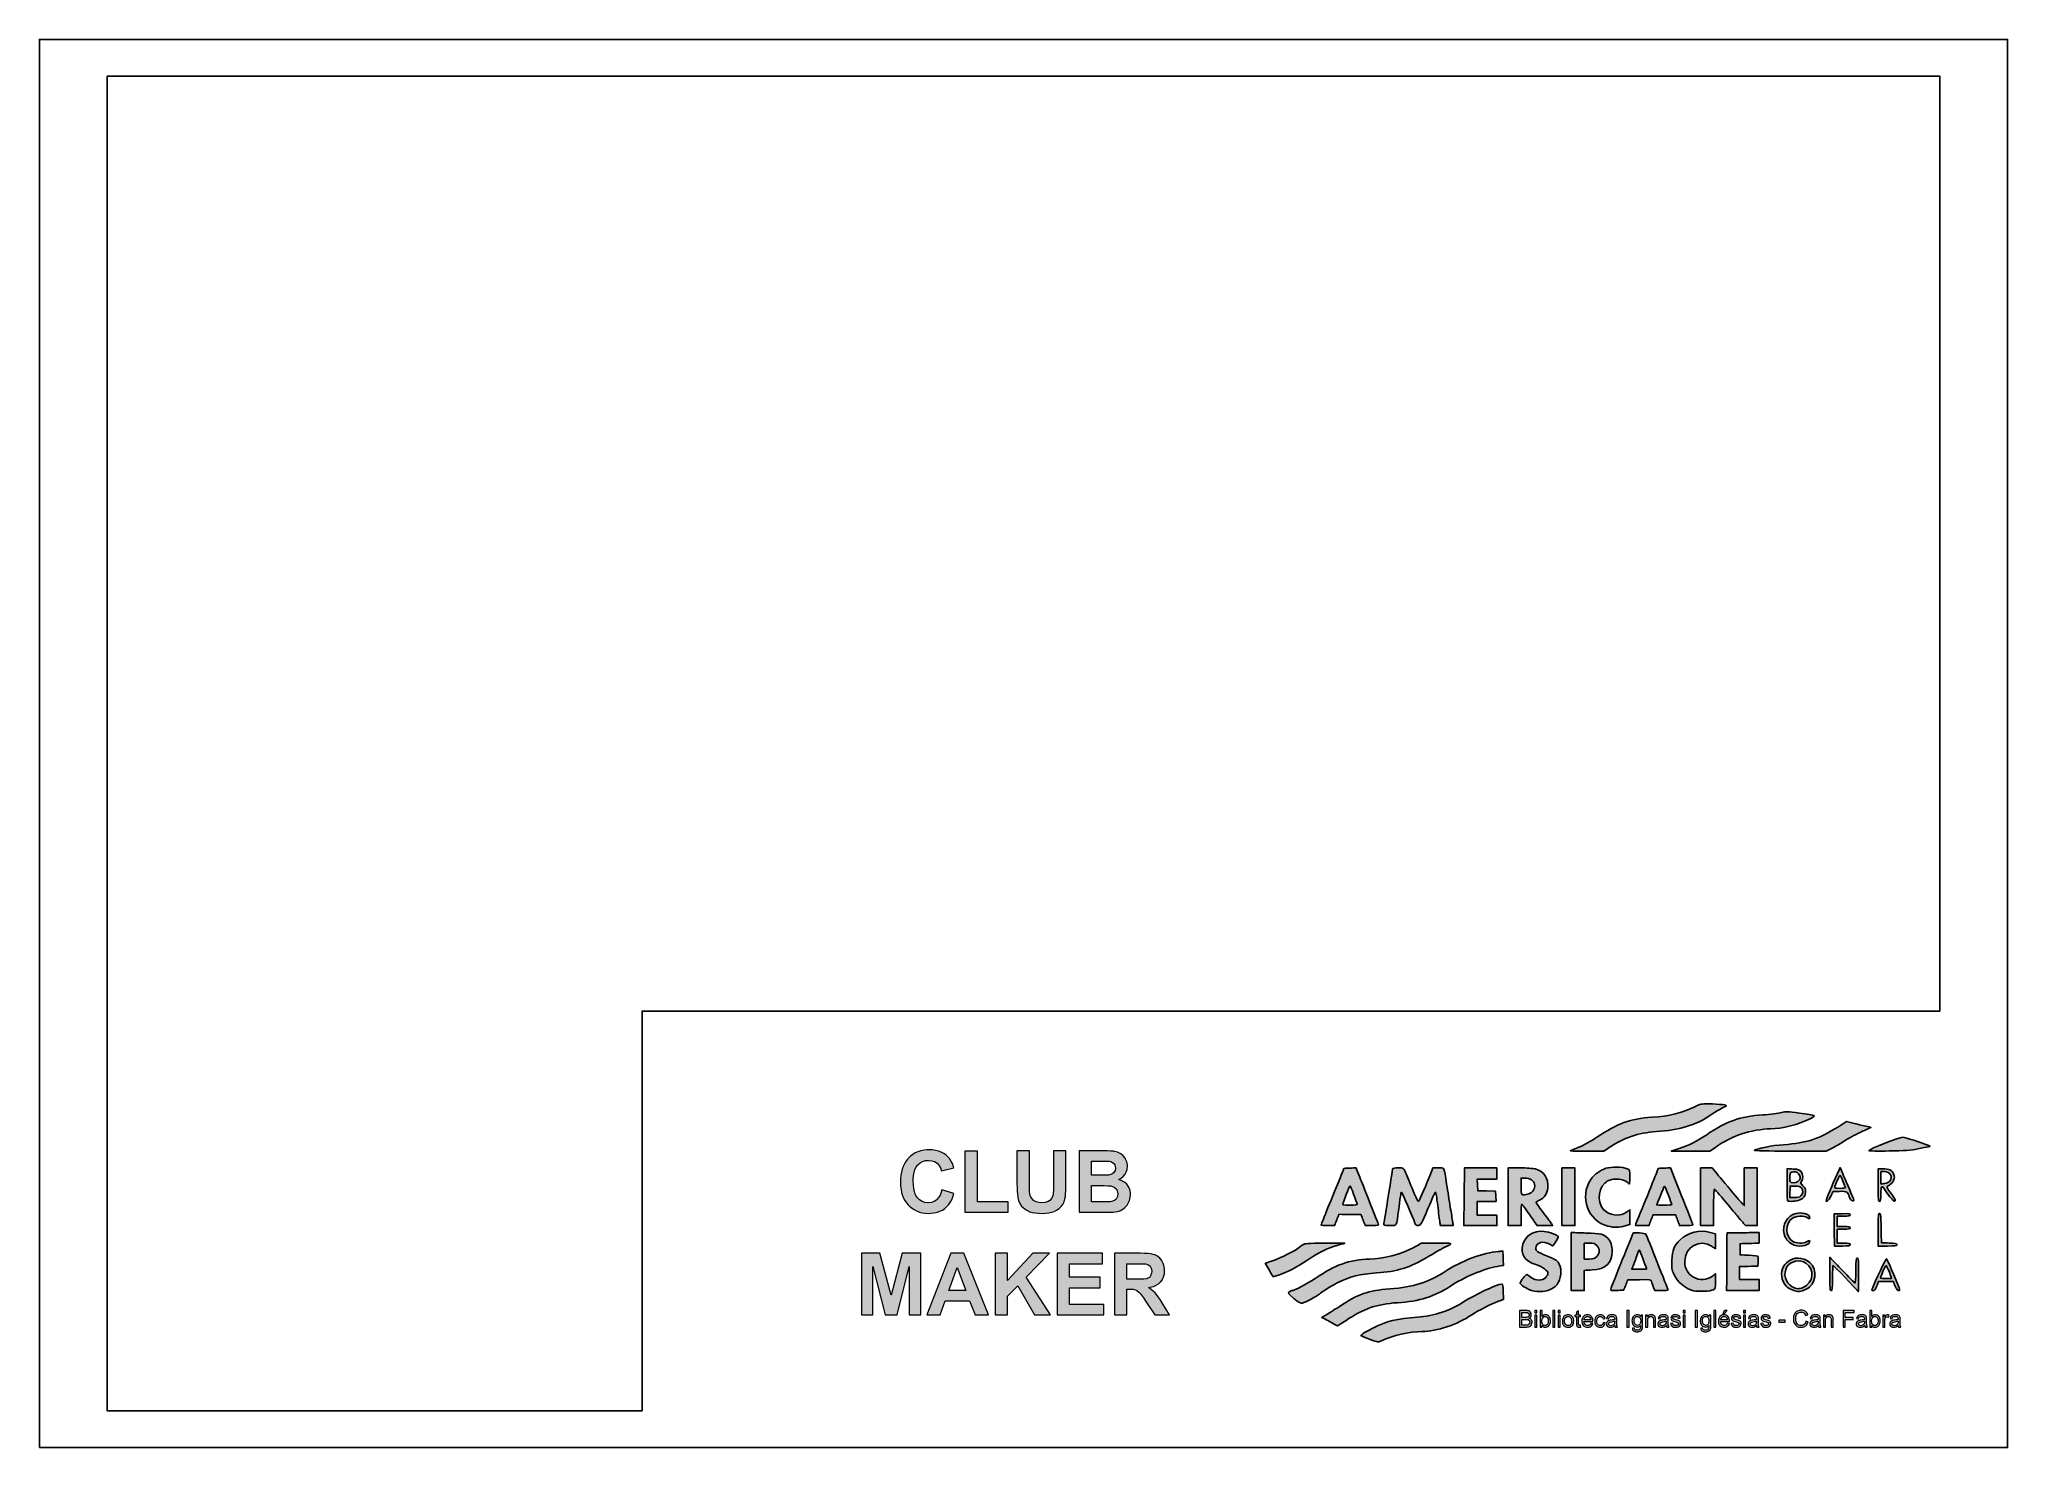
# Model space of a CAD drawing. Header units: millimetres. Extents: x 18 to 658, y 15 to 473.
import ezdxf

# ---------------------------------------------------------------- set-up
doc = ezdxf.new("R2010")
doc.units = ezdxf.units.MM
doc.layers.add('IMAGE', color=7, linetype='Continuous')

# ---------------------------------------------------------------- blocks, each defined once
blk = doc.blocks.new('block')
at = {"layer": 'IMAGE', "color": 7}
for points in [[(6.812498000000005, 60.27853999999999), (6.812498000000005, 60.27853999999999)], [(155.262563, 60.71217200000001), (155.262563, 60.71217200000001)], [(247.5, 60.33988300000001), (247.5, 60.33988300000001)], [(-78.916583, 23.24960300000001), (-78.708157, 46.5), (-65.604083, 46.5), (-52.5, 46.5), (-52.5, 42), (-52.5, 37.5), (-60.41078999999999, 37.5), (-68.321573, 37.5), (-68.09828999999999, 32.8125), (-67.875, 28.125), (-60.75, 27.987008), (-53.625, 27.84901499999998), (-53.40007499999999, 23.674508), (-53.17514199999999, 19.5), (-60.71257499999999, 19.5), (-68.25, 19.5), (-68.25, 13.875), (-68.25, 8.25), (-60.375, 8.25), (-52.5, 8.25), (-52.5, 4.125), (-52.5, 0), (-65.8125, -0.0003969999999924312), (-79.125, -0.0007949999999965485)], [(0, 23.25), (0, 46.5), (5.25, 46.5), (10.5, 46.5), (10.5, 23.25), (10.5, 0), (5.25, 0), (0, 0)], [(190.333117, 35.66752500000001), (190.333117, 35.66752500000001)], [(255, 32.625), (255, 32.625)], [(264.5361820000001, 35.71860000000001), (264.5361820000001, 35.71860000000001)], [(-165.182385, 17.4375), (-165.182385, 17.4375)], [(-26.81370000000001, 25.53910500000001), (-26.81370000000001, 25.53910500000001)], [(88.5, 16.93233000000001), (88.5, 16.93233000000001)], [(182.0000019999999, 20.00000199999999), (182.0000019999999, 20.00000199999999)], [(192.75, 24), (192.75, 24)], [(213, 20.15396299999998), (213, 20.15396299999998)], [(228.617513, 30.5625), (228.617513, 30.5625)], [(-194.25, 0.3672980000000052), (-194.25, 0.3672980000000052)], [(-143.7144, 1.3125), (-143.7144, 1.3125)], [(59.25, 0.2834100000000035), (59.25, 0.2834100000000035)], [(37.05517500000002, -0.4451169999999962), (37.05517500000002, -0.4451169999999962)], [(185.625, -15.096975), (185.625, -15.096975)], [(28.02272999999997, -25.02273000000001), (28.02272999999997, -25.02273000000001)], [(-236.202202, -35.8125), (-236.202202, -35.8125)], [(68.25, -34.990425), (68.25, -34.990425)], [(-216.243004, -58.74663), (-216.243004, -58.74663)], [(-26.70600699999997, -51.45155200000001), (-26.70600699999997, -51.45155200000001)], [(39.30516699999998, -51.22224799999999), (39.30516699999998, -51.22224799999999)], [(106.125, -52.59500999999999), (106.125, -52.59500999999999)], [(186.56931, -52.182803), (186.56931, -52.182803)], [(194.4615900000001, -49.96736999999999), (194.4615900000001, -49.96736999999999)], [(237.974768, -52.20272199999999), (237.974768, -52.20272199999999)], [(249.8750019999999, -51.86246999999999), (249.8750019999999, -51.86246999999999)], [(-182.625, -79.96023), (-182.625, -79.96023)], [(-154.730587, -91.82777999999999), (-154.730587, -91.82777999999999)]]:
    blk.add_lwpolyline(points, close=True, dxfattribs=at)
for points, knots in [([(13.65987000000001, 63.201517), (17.25405000000001, 64.655958), (23.80213500000002, 68.288309), (28.21118300000001, 71.27341000000001), (44.612775, 82.37795400000002), (55.15290800000002, 86.21134799999999), (72.375, 87.335576), (86.40384700000004, 88.25135399999999), (97.17899299999999, 90.911215), (107.04111, 95.89296200000001), (111.224085, 98.00594799999999), (112.350105, 98.24092400000004), (117.91611, 98.16233700000001), (127.420447, 98.02814500000002), (134.205788, 97.18724800000001), (132.375, 96.37046800000002), (129.78636, 95.21558399999998), (120.47649, 89.79078899999999), (118.125, 88.06708999999998), (109.03632, 81.40487199999998), (93.829815, 76.943241), (76.150778, 75.75173799999999), (61.18388299999998, 74.743022), (49.82462999999996, 70.91713999999999), (38.07098300000001, 62.926177), (36.63631033333326, 61.95078466666666), (35.20163766666656, 60.97539233333333), (33.76696499999986, 60), (29.22246999999999, 60), (24.677975, 60), (20.13348000000002, 60), (12.63507000000004, 60), (6.640626999999995, 60.12534299999999), (6.812498000000005, 60.27853999999999), (6.984375, 60.431737), (10.06569000000002, 61.74707699999999), (13.65987000000001, 63.201517)], [0, 0, 0, 0, 1, 1, 1, 2, 2, 2, 3, 3, 3, 4, 4, 4, 5, 5, 5, 6, 6, 6, 7, 7, 7, 8, 8, 8, 9, 9, 9, 10, 10, 10, 11, 11, 11, 12, 12, 12, 12]), ([(116.709203, 73.27721299999999), (132.565912, 84.09429), (143.747948, 88.04058999999998), (162, 89.260985), (167.98125, 89.660911), (174.73125, 90.500113), (177, 91.125879), (180.8165769999999, 92.17856499999999), (181.910078, 92.145598), (191.625, 90.684945), (197.4, 89.816665), (202.63125, 88.94152700000001), (203.25, 88.740194), (203.968718, 88.50633200000001), (203.020718, 87.67799600000001), (200.625, 86.44653200000002), (190.96632, 81.48171200000002), (177.573345, 78.00216), (168.1046480000001, 77.997604), (162.002895, 77.99467899999999), (151.27782, 76.17782500000001), (145.170855, 74.11258999999998), (138.650813, 71.90766000000002), (129.53919, 67.266424), (124.073138, 63.36592999999999), (122.5008276666667, 62.24395333333337), (120.9285173333333, 61.12197666666671), (119.356207, 60.00000000000006), (114.1510073333333, 60.01810633333332), (108.9458076666667, 60.03621266666664), (103.740608, 60.05431899999996), (98.53540533333336, 60.07242500000004), (93.33020266666671, 60.09053100000006), (88.12500000000006, 60.10863700000007), (90.25, 60.79622666666668), (92.375, 61.48381633333335), (94.5, 62.17140600000002), (102.984233, 64.916662), (108.487687, 67.668687), (116.709203, 73.27721299999999)], [0, 0, 0, 0, 1, 1, 1, 2, 2, 2, 3, 3, 3, 4, 4, 4, 5, 5, 5, 6, 6, 6, 7, 7, 7, 8, 8, 8, 9, 9, 9, 10, 10, 10, 11, 11, 11, 12, 12, 12, 13, 13, 13, 13]), ([(227.153423, 67.863719), (224.112788, 65.896592), (219.726998, 63.32252199999999), (217.407225, 62.143563), (216.0012976666666, 61.42904199999998), (214.5953703333333, 60.71452099999999), (213.1894429999999, 60), (203.3453703333333, 60.0076023333333), (193.5012976666666, 60.01520466666662), (183.657225, 60.02280699999994), (166.06875, 60.03638899999999), (154.585065, 60.31519), (155.262563, 60.71217200000001), (158.088, 62.36775399999999), (169.446593, 64.54941200000002), (178.67412, 65.208857), (197.24595, 66.536092), (207.1033650000001, 69.767447), (222.90657, 79.70868200000001), (225.0837573333334, 81.07827366666669), (227.2609446666667, 82.44786533333337), (229.4381320000001, 83.81745700000005), (230.8859446666667, 83.46921233333336), (232.3337573333334, 83.12096766666667), (233.78157, 82.77272299999998), (236.170455, 82.19811999999999), (240.61512, 81.165131), (243.658605, 80.477193), (245.5031376666665, 80.06026099999994), (247.3476703333332, 79.64332899999994), (249.1922029999999, 79.22639699999993), (246.4404779999999, 77.92871600000004), (243.6887529999999, 76.63103500000005), (240.9370279999999, 75.33335400000007), (236.396678, 73.192181), (230.194058, 69.83084499999998), (227.153423, 67.863719)], [0, 0, 0, 0, 1, 1, 1, 2, 2, 2, 3, 3, 3, 4, 4, 4, 5, 5, 5, 6, 6, 6, 7, 7, 7, 8, 8, 8, 9, 9, 9, 10, 10, 10, 11, 11, 11, 12, 12, 12, 12]), ([(274.9142469999999, 71.25), (276.596445, 71.25), (289.878547, 67.03146000000001), (295.0440599999999, 64.856551), (297.37236, 63.87623300000001), (297.3728769999999, 63.87470300000001), (295.5, 63.506024), (294.46875, 63.303021), (290.5875, 62.52286599999999), (286.875, 61.772345), (281.89638, 60.76586599999999), (275.8441650000001, 60.34693999999999), (263.8125, 60.17599199999998), (254.840625, 60.048518), (247.5, 60.12226999999999), (247.5, 60.33988300000001), (247.5, 61.733541), (271.4123549999999, 71.25), (274.9142469999999, 71.25)], [0, 0, 0, 0, 1, 1, 1, 2, 2, 2, 3, 3, 3, 4, 4, 4, 5, 5, 5, 6, 6, 6, 6]), ([(-151.468875, 9.75), (-149.94087, 5.831249999999997), (-148.442925, 2.034374999999997), (-148.140098, 1.3125), (-147.644678, 0.1314979999999935), (-148.142347, 0), (-153.111075, 0), (-154.951595, 0), (-156.792115, 0), (-158.632635, 0), (-159.203695, 1.472719999999995), (-159.774755, 2.945440000000005), (-160.345815, 4.418160000000015), (-160.916875, 5.890882666666684), (-161.487935, 7.363605333333354), (-162.058995, 8.836328000000023), (-165.024455, 8.87469033333332), (-167.989915, 8.913052666666644), (-170.955375, 8.951414999999969), (-173.9208326666666, 8.989777666666669), (-176.8862903333333, 9.02814033333334), (-179.851748, 9.066503000000012), (-180.437683, 7.555418000000017), (-181.023618, 6.044333000000023), (-181.609553, 4.533248000000029), (-182.1954903333333, 3.022165333333319), (-182.7814276666667, 1.511082666666653), (-183.367365, -1.4210854715202e-14), (-185.1811373333333, 0), (-186.9949096666667, 0), (-188.808682, 0), (-191.801407, 0), (-194.25, 0.1652850000000115), (-194.25, 0.3672980000000052), (-194.25, 0.6904719999999998), (-187.489973, 17.471767), (-178.687545, 39), (-177.7164573333334, 41.375), (-176.7453696666667, 43.75), (-175.774282, 46.125), (-174.1483696666667, 46.1979), (-172.5224573333333, 46.27080000000001), (-170.896545, 46.34370000000001), (-169.270635, 46.41660266666668), (-167.644725, 46.48950533333334), (-166.018815, 46.562408), (-164.0568576666666, 41.61450533333334), (-162.0949003333333, 36.66660266666668), (-160.132943, 31.71870000000001), (-156.89571, 23.554665), (-152.996888, 13.66874999999999), (-151.468875, 9.75)], [0, 0, 0, 0, 1, 1, 1, 2, 2, 2, 3, 3, 3, 4, 4, 4, 5, 5, 5, 6, 6, 6, 7, 7, 7, 8, 8, 8, 9, 9, 9, 10, 10, 10, 11, 11, 11, 12, 12, 12, 13, 13, 13, 14, 14, 14, 15, 15, 15, 16, 16, 16, 17, 17, 17, 17]), ([(-168.002737, 25.34738999999999), (-169.36536, 29.18219999999999), (-170.745382, 32.05095), (-171.069473, 31.72238999999999), (-171.393555, 31.393822), (-172.661017, 28.42500000000001), (-173.886053, 25.125), (-175.111088, 21.82499999999999), (-176.348993, 18.53437500000001), (-176.63694, 17.8125), (-177.11001, 16.626532), (-176.56659, 16.5), (-171, 16.5), (-166.388753, 16.5), (-164.925743, 16.73576200000002), (-165.182385, 17.4375), (-165.370965, 17.953125), (-166.640123, 21.51257200000001), (-168.002737, 25.34738999999999)], [0, 0, 0, 0, 1, 1, 1, 2, 2, 2, 3, 3, 3, 4, 4, 4, 5, 5, 5, 6, 6, 6, 6]), ([(-90.039457, 15), (-89.26221000000001, 10.25624999999999), (-88.425127, 4.940624999999997), (-88.17927700000001, 3.1875), (-88.03027466666668, 2.125), (-87.88127233333336, 1.0625), (-87.73227000000003, 0), (-89.45327233333333, 0), (-91.17427466666666, 0), (-92.895277, 0), (-94.61627966666668, 0), (-96.33728233333335, 0), (-98.05828500000001, 0), (-98.20325733333334, 0.9375), (-98.34822966666667, 1.875), (-98.493202, 2.8125), (-98.732407, 4.359375), (-99.51033700000002, 10.434375), (-100.221937, 16.3125), (-100.933545, 22.19062500000001), (-101.73807, 27), (-102.009772, 27), (-102.281475, 27), (-105.006052, 21.00937500000001), (-108.064387, 13.6875), (-113.225955, 1.330335000000005), (-113.772982, 0.3579749999999962), (-115.687132, 0.1377149999999858), (-117.362377, -0.05504299999999773), (-117.899115, 0.2967370000000074), (-118.547917, 2.012714999999986), (-120.549367, 7.306207000000001), (-128.548732, 25.94481000000002), (-129.077167, 26.54598000000001), (-129.812767, 27.38283700000002), (-130.067677, 26.07953999999998), (-131.628772, 13.5), (-133.468372, -1.323779999999999), (-132.757155, 0), (-138.88185, 0), (-143.499855, 0), (-144.056535, 0.1511919999999947), (-143.7144, 1.3125), (-143.501722, 2.034374999999997), (-142.29897, 9.206249999999997), (-141.041625, 17.25), (-139.784273, 25.29374999999999), (-138.253928, 34.91249999999999), (-137.640855, 38.625), (-137.02779, 42.33750000000001), (-136.520295, 45.62812500000001), (-136.513095, 45.9375), (-136.505595, 46.24687499999999), (-134.511645, 46.5), (-132.081435, 46.5), (-127.682415, 46.5), (-127.657725, 46.48755), (-126.499192, 43.6875), (-125.859165, 42.140625), (-123.33915, 36.04600500000001), (-120.899152, 30.14389499999999), (-118.459155, 24.241792), (-116.161785, 19.425173), (-115.793895, 19.44030000000001), (-115.16967, 19.46594999999999), (-111.835815, 26.959958), (-106.341645, 40.6875), (-105.5662, 42.625), (-104.790755, 44.5625), (-104.01531, 46.5), (-102.5591873333333, 46.5), (-101.1030646666667, 46.5), (-99.646942, 46.5), (-94.57082199999999, 46.5), (-95.258355, 47.85435699999999), (-92.98407800000001, 33.375), (-92.14178999999999, 28.01249999999999), (-90.81671200000002, 19.74375000000001), (-90.039457, 15)], [0, 0, 0, 0, 1, 1, 1, 2, 2, 2, 3, 3, 3, 4, 4, 4, 5, 5, 5, 6, 6, 6, 7, 7, 7, 8, 8, 8, 9, 9, 9, 10, 10, 10, 11, 11, 11, 12, 12, 12, 13, 13, 13, 14, 14, 14, 15, 15, 15, 16, 16, 16, 17, 17, 17, 18, 18, 18, 19, 19, 19, 20, 20, 20, 21, 21, 21, 22, 22, 22, 23, 23, 23, 24, 24, 24, 25, 25, 25, 26, 26, 26, 26]), ([(-11.46600000000001, 30.37355300000002), (-11.98176000000001, 25.376317), (-13.98741800000002, 22.339665), (-17.99139, 20.49382499999999), (-19.62484500000002, 19.74079499999999), (-20.96578500000001, 18.95593500000001), (-20.97126, 18.749685), (-20.97651000000002, 18.54343500000002), (-18.60072000000002, 15.16843500000002), (-15.69122200000001, 11.24968500000001), (-12.78171699999999, 7.330935000000011), (-9.725459999999998, 3.196560000000005), (-8.89953700000001, 2.062185000000014), (-8.398977000000002, 1.374685000000014), (-7.898416999999995, 0.6871850000000137), (-7.397856999999988, -0.0003149999999862985), (-9.507931999999983, -0.0003149999999862985), (-11.61800699999998, -0.0003149999999862985), (-13.72808199999997, -0.0003149999999862985), (-15.838157, -0.0003149999999862985), (-17.94823199999999, -0.0003149999999862985), (-20.05830699999999, -0.0003149999999862985), (-22.02775466666665, 2.864357666666692), (-23.99720233333332, 5.729030333333355), (-25.96664999999999, 8.59370300000002), (-29.21624199999999, 13.320413), (-32.12812500000001, 17.201662), (-32.4375, 17.218703), (-32.74687499999999, 17.23605800000001), (-33, 13.36875000000001), (-33, 8.625), (-33, 5.75), (-33, 2.875), (-33, 0), (-34.75, 0), (-36.5, 0), (-38.25, 0), (-40, 0), (-41.75, 0), (-43.5, 0), (-43.5, 7.75), (-43.5, 15.5), (-43.5, 23.25), (-43.5, 31), (-43.5, 38.75), (-43.5, 46.5), (-40.3125, 46.49850000000004), (-37.125, 46.49700000000004), (-33.9375, 46.49550000000005), (-28.67812499999999, 46.49324999999999), (-23.04147700000001, 46.121093), (-21.41162299999999, 45.668588), (-14.394488, 43.72041000000002), (-10.67832000000001, 38.00543300000001), (-11.46600000000001, 30.37355300000002)], [0, 0, 0, 0, 1, 1, 1, 2, 2, 2, 3, 3, 3, 4, 4, 4, 5, 5, 5, 6, 6, 6, 7, 7, 7, 8, 8, 8, 9, 9, 9, 10, 10, 10, 11, 11, 11, 12, 12, 12, 13, 13, 13, 14, 14, 14, 15, 15, 15, 16, 16, 16, 17, 17, 17, 18, 18, 18, 18]), ([(-22.062727, 33.30683300000001), (-22.62180800000002, 36.28698799999998), (-25.745317, 38.25), (-29.92821800000002, 38.25), (-30.95214533333331, 38.25), (-31.97607266666662, 38.25), (-32.99999999999994, 38.25), (-33, 36), (-33, 33.75), (-33, 31.5), (-33, 23.91286499999998), (-32.92605, 23.84161499999999), (-26.81370000000001, 25.53910500000001), (-23.37744799999999, 26.493405), (-21.39314999999999, 29.737673), (-22.062727, 33.30683300000001)], [0, 0, 0, 0, 1, 1, 1, 2, 2, 2, 3, 3, 3, 4, 4, 4, 5, 5, 5, 5]), ([(37.05517500000002, -0.4451179999999937), (20.95144500000004, 3.464303000000001), (13.71281199999999, 23.26317800000001), (23.29521800000003, 37.19072199999999), (26.03477999999996, 41.17254), (30.67185699999999, 44.60438200000002), (35.46250499999996, 46.195583), (39.553065, 47.55425199999999), (48.92765299999996, 47.37436499999998), (52.6875, 45.86506499999999), (54.706095, 45.05475000000001), (54.749752, 44.90502000000001), (54.738518, 38.831062), (54.73251800000003, 35.41773000000001), (54.47907799999996, 33.004402), (54.176018, 33.46812), (52.77548200000001, 35.61109500000001), (48.246037, 37.49448700000002), (44.48632500000002, 37.497195), (39.96412500000002, 37.50019499999999), (37.07931000000002, 36.55520300000001), (34.61451, 34.262542), (28.09473800000001, 28.19808700000002), (28.56739500000003, 15.43426499999998), (35.46775499999995, 11.22150000000001), (41.31703500000003, 7.650419999999997), (47.13160499999998, 7.534814999999995), (52.07757799999996, 10.89123700000002), (52.96838533333329, 11.49575700000003), (53.85919266666662, 12.10027700000002), (54.74999999999994, 12.70479700000001), (54.75, 10.72201466666665), (54.75, 8.73923233333332), (54.75, 6.756449999999987), (54.75, 4.77367000000001), (54.75, 2.790890000000019), (54.75, 0.8081100000000276), (53.45462500000008, 0.4234249999999946), (52.1592500000001, 0.03873999999999), (50.86387500000012, -0.3459450000000146), (46.30648500000001, -1.699341999999987), (42.33899200000002, -1.727835000000013), (37.05517500000002, -0.4451169999999962)], [0, 0, 0, 0, 1, 1, 1, 2, 2, 2, 3, 3, 3, 4, 4, 4, 5, 5, 5, 6, 6, 6, 7, 7, 7, 8, 8, 8, 9, 9, 9, 10, 10, 10, 11, 11, 11, 12, 12, 12, 13, 13, 13, 14, 14, 14, 14]), ([(70.36135499999995, 27.75), (72.80970499999995, 33.875), (75.25805499999996, 40), (77.70640499999996, 46.125), (79.34561733333322, 46.19812999999999), (80.98482966666654, 46.27125999999998), (82.62404199999986, 46.34438999999998), (84.26325466666657, 46.41752233333338), (85.90246733333322, 46.49065466666673), (87.54167999999987, 46.56378700000008), (90.44090266666666, 39.24065466666664), (93.34012533333333, 31.9175223333333), (96.239348, 24.59438999999995), (101.023065, 12.51123000000001), (105.156045, 2.034374999999997), (105.42375, 1.3125), (105.859762, 0.1367629999999878), (105.331147, 0), (100.350652, 0), (98.49737700000009, 0), (96.64410200000009, 0), (94.79082700000009, 0), (94.28391199999993, 1.419789999999978), (93.77699699999994, 2.83957999999997), (93.27008199999995, 4.259369999999961), (92.7631669999999, 5.679157333333308), (92.2562519999999, 7.09894466666664), (91.74933699999991, 8.518731999999972), (88.70392966666662, 8.536456999999984), (85.65852233333328, 8.554181999999983), (82.61311499999994, 8.571906999999982), (79.56770999999992, 8.58960700000003), (76.5223049999999, 8.607307000000034), (73.47689999999989, 8.62500700000004), (72.91952233333325, 7.187507000000011), (72.36214466666655, 5.750007000000011), (71.80476699999986, 4.312507000000011), (71.24738966666666, 2.875007000000011), (70.69001233333336, 1.437507000000011), (70.13263500000005, 7.000000010748408e-06), (68.31886233333324, 7.000000010748408e-06), (66.50508966666655, 7.000000010748408e-06), (64.69131699999986, 7.000000010748408e-06), (61.69859300000002, 0), (59.25, 0.1275300000000072), (59.25, 0.2834100000000035), (59.25, 0.6666299999999978), (61.39110699999998, 6.010357000000013), (62.29177499999997, 7.875), (62.69026500000001, 8.700000000000003), (66.32157699999999, 17.64375000000001), (70.361355, 27.75)], [0, 0, 0, 0, 1, 1, 1, 2, 2, 2, 3, 3, 3, 4, 4, 4, 5, 5, 5, 6, 6, 6, 7, 7, 7, 8, 8, 8, 9, 9, 9, 10, 10, 10, 11, 11, 11, 12, 12, 12, 13, 13, 13, 14, 14, 14, 15, 15, 15, 16, 16, 16, 17, 17, 17, 17]), ([(82.63287000000003, 31.88287500000001), (82.31853799999999, 31.56854199999998), (76.510537, 17.17118200000002), (76.50293999999997, 16.6875), (76.50144, 16.58437499999999), (79.19999999999999, 16.5), (82.5, 16.5), (85.80000000000001, 16.5), (88.5, 16.69454999999999), (88.5, 16.93233000000001), (88.5, 18.04767699999999), (82.94721800000002, 32.197215), (82.63287000000003, 31.88287500000001)], [0, 0, 0, 0, 1, 1, 1, 2, 2, 2, 3, 3, 3, 4, 4, 4, 4]), ([(141.267225, 8.051828), (140.77842, 8.561580000000006), (136.587442, 13.539705), (131.953935, 19.114328), (127.320435, 24.68895000000001), (123.241523, 29.25), (122.88969, 29.25), (122.537858, 29.25), (122.25, 22.66874999999999), (122.25, 14.625), (122.25, 9.75), (122.25, 4.875), (122.25, 0), (120.5, 0), (118.75, 0), (117, 0), (115.25, 0), (113.5, 0), (111.75, 0), (111.75, 7.75), (111.75, 15.5), (111.75, 23.25), (111.75, 31), (111.75, 38.75), (111.75, 46.5), (113.3125, 46.49825000000004), (114.875, 46.49650000000005), (116.4375, 46.49475000000007), (118, 46.49299999999999), (119.5625, 46.49124999999998), (121.125, 46.48949999999996), (124.625, 42.31236500000003), (128.125, 38.13523000000004), (131.625, 33.95809500000004), (137.4, 27.06582800000001), (143.21274, 20.23387500000001), (144.542205, 18.77598), (145.3479399999999, 17.89241000000004), (146.153675, 17.00884000000005), (146.95941, 16.12527000000006), (146.9661849999999, 21.18777), (146.9729599999999, 26.25027), (146.9797349999999, 31.31277), (146.98649, 36.37518), (146.993245, 41.43759), (147, 46.5), (148.75, 46.5), (150.5, 46.5), (152.25, 46.5), (154, 46.5), (155.75, 46.5), (157.5, 46.5), (157.5, 38.75), (157.5, 31), (157.5, 23.25), (157.5, 15.5), (157.5, 7.75), (157.5, 0), (155.905115, 0), (154.31023, 0), (152.7153450000001, 0), (151.1204599999999, 0), (149.5255749999999, 0), (147.9306899999999, 0), (146.968235, 1.1875), (146.00578, 2.375), (145.043325, 3.5625), (143.455275, 5.521874999999994), (141.75603, 7.542074999999997), (141.267225, 8.051828)], [0, 0, 0, 0, 1, 1, 1, 2, 2, 2, 3, 3, 3, 4, 4, 4, 5, 5, 5, 6, 6, 6, 7, 7, 7, 8, 8, 8, 9, 9, 9, 10, 10, 10, 11, 11, 11, 12, 12, 12, 13, 13, 13, 14, 14, 14, 15, 15, 15, 16, 16, 16, 17, 17, 17, 18, 18, 18, 19, 19, 19, 20, 20, 20, 21, 21, 21, 22, 22, 22, 23, 23, 23, 23]), ([(192.850215, 43.56248300000001), (194.50077, 41.52413999999999), (194.677537, 37.62138000000002), (193.210192, 35.61467300000001), (192.2822849999999, 34.345687), (192.403357, 33.97502299999999), (194.335192, 32.17041699999999), (196.00983, 30.606075), (196.4946, 29.49458300000001), (196.47615, 27.261593), (196.446975, 23.72884500000001), (195.295245, 22.110195), (191.759722, 20.632957), (189.00669, 19.48266699999999), (182.912565, 19.08743999999999), (182.0000019999999, 20.00000199999999), (181.725, 20.27499800000001), (181.5, 26.22057000000001), (181.5, 33.21236999999999), (181.5, 37.44982766666666), (181.5, 41.68728533333334), (181.5, 45.92474300000001), (183.158405, 45.81914299999997), (184.81681, 45.71354299999996), (186.475215, 45.60794299999995), (190.540882, 45.349065), (191.70633, 44.975122), (192.850215, 43.56248300000001)], [0, 0, 0, 0, 1, 1, 1, 2, 2, 2, 3, 3, 3, 4, 4, 4, 5, 5, 5, 6, 6, 6, 7, 7, 7, 8, 8, 8, 9, 9, 9, 9]), ([(193.091917, 30.343478), (192.2445519999999, 31.46410500000002), (191.051025, 31.81941799999998), (188.053267, 31.843478), (186.7438446666667, 31.8539853333333), (185.4344223333334, 31.86449266666662), (184.1250000000001, 31.87499999999994), (184.05057, 30.3125), (183.97614, 28.75), (183.90171, 27.1875), (183.8272823333333, 25.625), (183.7528546666666, 24.0625), (183.6784269999999, 22.5), (184.9403546666666, 22.5), (186.2022823333333, 22.5), (187.46421, 22.5), (190.2500019999999, 22.5), (191.646217, 22.896218), (192.75, 24), (194.512538, 25.76253799999998), (194.648498, 28.28489999999999), (193.091917, 30.343478)], [0, 0, 0, 0, 1, 1, 1, 2, 2, 2, 3, 3, 3, 4, 4, 4, 5, 5, 5, 6, 6, 6, 7, 7, 7, 7]), ([(186.652635, 43.36524800000001), (184.305652, 43.13858999999999), (184.14984, 42.941745), (183.897562, 39.88454999999999), (183.750487, 38.10231000000002), (183.815272, 36.16168500000001), (184.0415400000001, 35.57204999999999), (184.58736, 34.14966799999999), (188.24532, 34.205175), (190.333117, 35.66752500000001), (194.063205, 38.28018), (191.4121269999999, 43.824907), (186.652635, 43.36524800000001)], [0, 0, 0, 0, 1, 1, 1, 2, 2, 2, 3, 3, 3, 4, 4, 4, 4]), ([(235.5, 20.22356299999998), (235.5, 19.90284), (234.869902, 19.805205), (234.099788, 20.006595), (233.288407, 20.21877699999999), (232.290247, 21.613043), (231.726203, 23.322113), (231.190845, 24.94425800000002), (230.332568, 26.62025199999999), (229.818923, 27.04654500000001), (229.305278, 27.47283000000002), (226.597545, 27.721125), (223.801748, 27.59830500000001), (222.107323, 27.52386999999999), (220.412898, 27.44943499999999), (218.718473, 27.375), (218.0778953333334, 26.13942999999998), (217.4373176666667, 24.90385999999998), (216.7967400000001, 23.66828999999998), (215.008342, 20.21877000000001), (213, 18.359813), (213, 20.15396299999998), (213, 20.95371699999998), (217.79403, 32.349863), (222.000233, 41.54891999999998), (222.7888126666667, 43.27355999999995), (223.5773923333334, 44.99819999999994), (224.3659720000001, 46.72283999999993), (226.2216446666667, 42.40348266666663), (228.0773173333334, 38.0841253333333), (229.9329900000001, 33.76476799999998), (232.9948429999999, 26.63782499999999), (235.5, 20.544285), (235.5, 20.22356299999998)], [0, 0, 0, 0, 1, 1, 1, 2, 2, 2, 3, 3, 3, 4, 4, 4, 5, 5, 5, 6, 6, 6, 7, 7, 7, 8, 8, 8, 9, 9, 9, 10, 10, 10, 11, 11, 11, 11]), ([(228.617512, 30.5625), (228.475898, 30.87187499999999), (227.558805, 33.234375), (226.5795230000001, 35.8125), (225.60024, 38.390625), (224.591108, 40.49955700000001), (224.337008, 40.49901), (223.865813, 40.49826000000002), (221.1525599999999, 34.741095), (220.184108, 31.6875), (219.668708, 30.0624), (219.819488, 30), (224.261963, 30), (226.79913, 30), (228.759135, 30.25312500000001), (228.617513, 30.5625)], [0, 0, 0, 0, 1, 1, 1, 2, 2, 2, 3, 3, 3, 4, 4, 4, 5, 5, 5, 5]), ([(267.421343, 41.62977000000001), (268.378882, 39.33806299999998), (268.3818150000001, 38.668958), (267.4441419999999, 36.424815), (266.8329, 34.96191000000002), (265.365375, 33.331065), (264.046485, 32.64903700000002), (261.383025, 31.271715), (261.410662, 31.16997699999999), (266.17035, 24.83097000000001), (269.032065, 21.01969499999998), (269.614237, 18.778942), (267.41166, 20.05321499999999), (266.41065, 20.63233500000001), (262.459073, 25.661317), (260.0378469999999, 29.4375), (257.88513, 32.79494199999999), (257.25, 31.89790500000001), (257.25, 25.5), (257.25, 20.66666999999998), (257.031248, 19.5), (256.125, 19.5), (255.167857, 19.5), (255, 21.45833200000001), (255, 32.625), (255, 37), (255, 41.375), (255, 45.75), (256.233725, 45.75), (257.4674500000001, 45.75), (258.7011750000001, 45.75), (263.92851, 45.75), (266.135505, 44.70720800000001), (267.421343, 41.62977000000001)], [0, 0, 0, 0, 1, 1, 1, 2, 2, 2, 3, 3, 3, 4, 4, 4, 5, 5, 5, 6, 6, 6, 7, 7, 7, 8, 8, 8, 9, 9, 9, 10, 10, 10, 11, 11, 11, 11]), ([(260.1337580000001, 43.5), (259.1725053333333, 43.5), (258.2112526666666, 43.5), (257.2499999999999, 43.5), (257.25, 41.84208266666667), (257.25, 40.18416533333334), (257.25, 38.52624800000001), (257.25, 36.86833033333335), (257.25, 35.21041266666668), (257.25, 33.55249500000002), (258.3037273333332, 33.69382999999996), (259.3574546666665, 33.83516499999996), (260.4111819999998, 33.97649999999996), (262.158488, 34.21086), (264.00345, 34.99004299999999), (264.5361820000001, 35.71860000000001), (267.125092, 39.25914), (264.725775, 43.5), (260.1337580000001, 43.5)], [0, 0, 0, 0, 1, 1, 1, 2, 2, 2, 3, 3, 3, 4, 4, 4, 5, 5, 5, 6, 6, 6, 6]), ([(179.16942, -6.668594999999996), (177.236663, 0.5630399999999867), (181.646197, 7.985849999999999), (188.910112, 9.728437000000014), (193.258072, 10.77149199999999), (198.300412, 9.741412000000011), (199.460857, 7.573139999999995), (200.47923, 5.670285000000007), (199.6155, 5.084046999999998), (197.734597, 6.401483000000013), (195.319665, 8.092964999999992), (188.56983, 7.829880000000003), (185.91696, 5.94086999999999), (179.6973, 1.512083000000004), (179.868097, -8.904996999999995), (186.223912, -12.78036), (189.07014, -14.515807), (194.5191, -14.686125), (197.25, -13.125), (199.76808, -11.68553199999999), (200.177648, -11.739682), (199.72965, -13.452825), (198.925387, -16.52831999999999), (189.6672599999999, -17.607525), (185.625, -15.096975), (182.07561, -12.89253000000001), (180.166793, -10.4004), (179.16942, -6.668594999999996)], [0, 0, 0, 0, 1, 1, 1, 2, 2, 2, 3, 3, 3, 4, 4, 4, 5, 5, 5, 6, 6, 6, 7, 7, 7, 8, 8, 8, 9, 9, 9, 9]), ([(227.250015, -3), (225.500015, -3), (223.750015, -3), (222.000015, -3), (222.000015, -4.875), (222.000015, -6.75), (222.000015, -8.625), (222.000015, -10.5), (222.000015, -12.375), (222.000015, -14.25), (223.750015, -14.25), (225.500015, -14.25), (227.250015, -14.25), (231.416685, -14.25), (232.500015, -14.48214), (232.500015, -15.375), (232.500015, -16.286767), (231.291682, -16.5), (226.125015, -16.5), (224.000015, -16.5), (221.875015, -16.5), (219.750015, -16.5), (219.7173823333333, -14.0625), (219.6847496666666, -11.625), (219.6521169999999, -9.1875), (219.6521119999999, -9.1875), (219.6521069999999, -9.1875), (219.652102, -9.1875), (219.5982519999999, -5.165625000000006), (219.5484230000001, 0.65625), (219.541365, 3.75), (219.53709, 5.625), (219.532815, 7.5), (219.52854, 9.375), (221.6904523333334, 9.44723233333336), (223.8523646666667, 9.519464666666693), (226.014277, 9.591697000000025), (231.446175, 9.773189999999985), (232.500015, 9.620873000000003), (232.500015, 8.654196999999996), (232.500015, 7.725187999999989), (231.4757099999999, 7.5), (227.250015, 7.5), (225.500015, 7.5), (223.750015, 7.5), (222.000015, 7.5), (222.000015, 6.125), (222.000015, 4.75), (222.000015, 3.375), (222.000015, 2), (222.000015, 0.625), (222.000015, -0.75), (223.750015, -0.75), (225.500015, -0.75), (227.250015, -0.75), (231.416685, -0.75), (232.500015, -0.9821399999999869), (232.500015, -1.875), (232.500015, -2.767860000000013), (231.416685, -3), (227.250015, -3)], [0, 0, 0, 0, 1, 1, 1, 2, 2, 2, 3, 3, 3, 4, 4, 4, 5, 5, 5, 6, 6, 6, 7, 7, 7, 8, 8, 8, 9, 9, 9, 10, 10, 10, 11, 11, 11, 12, 12, 12, 13, 13, 13, 14, 14, 14, 15, 15, 15, 16, 16, 16, 17, 17, 17, 18, 18, 18, 19, 19, 19, 20, 20, 20, 20]), ([(257.418457, -2.0625), (257.4873046666667, -6), (257.5561523333333, -9.9375), (257.625, -13.875), (259.6875, -13.94761), (261.75, -14.02021999999999), (263.8125, -14.09282999999999), (268.636808, -14.262675), (270, -14.55183700000001), (270, -15.40533000000001), (270, -16.29191299999999), (268.574302, -16.5), (262.5, -16.5), (260, -16.5), (257.5, -16.5), (255, -16.5), (255, -12.125), (255, -7.75), (255, -3.375), (255, 7.691212999999991), (255.173482, 9.75), (256.105957, 9.75), (257.025008, 9.75), (257.246812, 7.753716999999995), (257.418457, -2.0625)], [0, 0, 0, 0, 1, 1, 1, 2, 2, 2, 3, 3, 3, 4, 4, 4, 5, 5, 5, 6, 6, 6, 7, 7, 7, 8, 8, 8, 8]), ([(-209.088887, -15.545175), (-207.318262, -14.41887800000001), (-204.971258, -14.255385), (-191.088887, -14.29129499999999), (-185.7675913333333, -14.30506999999997), (-180.4462956666666, -14.31884499999997), (-175.125, -14.33261999999996), (-176.9187773333333, -14.80280766666667), (-178.7125546666667, -15.27299533333334), (-180.506332, -15.74318300000002), (-187.745435, -17.64071300000001), (-196.827377, -22.09421999999999), (-205.756787, -28.12524000000001), (-214.045322, -33.723412), (-220.883463, -37.29759), (-227.815487, -39.654945), (-230.395254, -40.532212), (-232.661924, -41.25), (-232.852532, -41.25), (-233.04314, -41.25), (-234.550492, -38.80312499999999), (-236.202202, -35.8125), (-237.2032386666667, -34), (-238.2042753333333, -32.1875), (-239.205312, -30.375), (-237.52526, -29.81185766666667), (-235.845208, -29.24871533333334), (-234.165156, -28.68557300000001), (-226.222876, -26.02337199999999), (-213.97045, -19.83325500000001), (-211.5, -17.234782), (-211.29375, -17.01784499999999), (-210.208749, -16.257525), (-209.088887, -15.545175)], [0, 0, 0, 0, 1, 1, 1, 2, 2, 2, 3, 3, 3, 4, 4, 4, 5, 5, 5, 6, 6, 6, 7, 7, 7, 8, 8, 8, 9, 9, 9, 10, 10, 10, 11, 11, 11, 11]), ([(-216.243004, -58.74659200000001), (-220.889222, -54.8334), (-221.238974, -54.346815), (-220.037157, -53.468025), (-219.309039, -52.93560799999999), (-218.286715, -52.5), (-217.765328, -52.5), (-215.837564, -52.5), (-206.404024, -47.55388499999999), (-199.125, -42.72666700000001), (-189.428809, -36.296453), (-184.372455, -33.567352), (-177.613282, -31.116015), (-170.2914, -28.46060200000001), (-162.379942, -27), (-155.318617, -27), (-144.71361, -27), (-129.545985, -23.012888), (-119.576932, -17.604585), (-117.5609096666667, -16.51087499999998), (-115.5448873333334, -15.41716499999998), (-113.5288650000001, -14.32345499999998), (-110.0448873333333, -14.29878000000001), (-106.5609096666666, -14.27410500000001), (-103.0769319999999, -14.24943), (-86.53886200000002, -14.13225), (-87.22935000000001, -13.86616500000001), (-94.5, -17.55453), (-98.00625, -19.333237), (-104.52327, -23.008072), (-108.982275, -25.72083000000001), (-122.428357, -33.90113199999999), (-132.72309, -37.067977), (-149.528535, -38.193562), (-163.093695, -39.102127), (-170.551837, -41.038957), (-181.698855, -46.548007), (-186.059182, -48.702952), (-193.826592, -53.574592), (-195.564815, -55.244595), (-197.014975, -56.63784), (-207.145139, -62.080238), (-209.25, -62.59692), (-210.776085, -62.971522), (-212.077399, -62.25503199999999), (-216.243004, -58.74663)], [0, 0, 0, 0, 1, 1, 1, 2, 2, 2, 3, 3, 3, 4, 4, 4, 5, 5, 5, 6, 6, 6, 7, 7, 7, 8, 8, 8, 9, 9, 9, 10, 10, 10, 11, 11, 11, 12, 12, 12, 13, 13, 13, 14, 14, 14, 15, 15, 15, 15]), ([(-26.70600699999997, -51.451515), (-30.65624300000002, -49.61216999999999), (-33.75, -47.36138199999999), (-33.75, -46.326825), (-33.75, -45.174532), (-29.09341499999999, -39.37860000000001), (-28.33918500000001, -39.59213199999999), (-27.91735499999999, -39.711547), (-26.37287200000003, -40.724048), (-24.90699700000002, -41.84213199999999), (-21.06230199999999, -44.774618), (-15.61569, -44.74176700000001), (-13.06006499999998, -41.770657), (-12.06452999999999, -40.61328), (-11.25, -39.14556), (-11.25, -38.50906500000001), (-11.25, -36.40416), (-15.45359999999999, -33.40167700000001), (-21.03125199999999, -31.52265), (-30.30664500000003, -28.39791700000001), (-33.683775, -23.10988499999999), (-31.52468300000001, -15.09164200000001), (-29.582685, -7.879626999999999), (-23.03934799999999, -3.899632000000011), (-14.41943199999997, -4.687371999999996), (-10.25749500000001, -5.067712000000014), (-3, -7.913744999999992), (-3, -9.165510000000012), (-3, -9.504652000000007), (-3.914085, -11.20927500000001), (-5.031308000000024, -12.95355699999999), (-6.148523000000012, -14.69784), (-7.122960000000006, -16.22754), (-7.196722999999992, -16.35289499999999), (-7.270447999999988, -16.47824200000001), (-8.465768000000025, -15.888885), (-9.852914999999996, -15.0432), (-14.98206000000002, -11.91618800000001), (-21, -13.595985), (-21, -18.154725), (-21, -20.64966), (-20.36713500000002, -21.103612), (-12.44796000000002, -24.28904200000001), (-8.775585000000007, -25.766228), (-5.100877999999966, -27.57112499999999), (-4.281945000000007, -28.299915), (-0.7607249999999794, -31.433565), (0.214808000000005, -37.980435), (-1.99133999999998, -43.67232), (-3.680872000000022, -48.031335), (-4.989615000000015, -49.414163), (-9.375, -51.473977), (-14.55291, -53.906032), (-21.45381800000001, -53.897092), (-26.70600699999997, -51.45155200000001)], [0, 0, 0, 0, 1, 1, 1, 2, 2, 2, 3, 3, 3, 4, 4, 4, 5, 5, 5, 6, 6, 6, 7, 7, 7, 8, 8, 8, 9, 9, 9, 10, 10, 10, 11, 11, 11, 12, 12, 12, 13, 13, 13, 14, 14, 14, 15, 15, 15, 16, 16, 16, 17, 17, 17, 18, 18, 18, 18]), ([(36.88971000000004, -10.23702), (39.58979199999999, -13.1022), (40.49992500000002, -15.76815000000001), (40.49992500000002, -20.81203499999999), (40.49992500000002, -30.37925300000001), (35.39063199999998, -35.12646700000001), (24.35252200000002, -35.81511), (22.23501466666676, -35.94721766666669), (20.11750733333344, -36.07932533333336), (18.00000000000011, -36.21143300000003), (18, -38.92619533333331), (18, -41.64095766666664), (18, -44.35571999999996), (18, -47.07047999999998), (18, -49.78523999999997), (18, -52.49999999999998), (16.25, -52.5), (14.5, -52.5), (12.75, -52.5), (11, -52.5), (9.25, -52.5), (7.5, -52.5), (7.499499999999955, -44.6875), (7.498999999999967, -36.875), (7.498499999999979, -29.0625), (7.498522333333256, -29.0625), (7.498544666666589, -29.0625), (7.498566999999923, -29.0625), (7.498066999999992, -21.25), (7.497567000000004, -13.4375), (7.497067000000015, -5.625), (11.4350419999999, -5.75624000000002), (15.37301699999989, -5.887480000000025), (19.31099199999989, -6.01872000000003), (31.89445499999999, -6.438082000000009), (33.72323999999998, -6.876930000000002), (36.88971000000004, -10.23702)], [0, 0, 0, 0, 1, 1, 1, 2, 2, 2, 3, 3, 3, 4, 4, 4, 5, 5, 5, 6, 6, 6, 7, 7, 7, 8, 8, 8, 9, 9, 9, 10, 10, 10, 11, 11, 11, 12, 12, 12, 12]), ([(28.159087, -16.090913), (26.64717000000002, -14.578988), (25.57491699999997, -14.25), (22.159087, -14.25), (20.77272466666659, -14.25), (19.38636233333324, -14.25), (17.99999999999989, -14.25), (18, -16.375), (18, -18.5), (18, -20.625), (18, -22.75), (18, -24.875), (18, -27), (19.34090999999995, -27), (20.68181999999996, -27), (22.02272999999997, -27), (25.369125, -27), (26.37788999999998, -26.667563), (28.02272999999997, -25.02273000000001), (30.64250199999998, -22.402958), (30.70007200000003, -18.63189), (28.159087, -16.090913)], [0, 0, 0, 0, 1, 1, 1, 2, 2, 2, 3, 3, 3, 4, 4, 4, 5, 5, 5, 6, 6, 6, 7, 7, 7, 7]), ([(67.65383300000002, -6.965078000000005), (68.38670299999995, -8.108385000000013), (85.5, -51.27605200000001), (85.5, -51.98139699999999), (85.5, -52.26663000000001), (83.12550699999997, -52.5), (80.223345, -52.5), (78.4644623333333, -52.5), (76.70557966666667, -52.5), (74.94669700000003, -52.5), (74.45557966666667, -51.35427233333333), (73.9644623333333, -50.20854466666667), (73.47334499999994, -49.06281700000001), (72.663007, -47.172375), (72, -45.137288), (72, -44.540415), (72, -43.639748), (70.392562, -43.49088), (62.54823799999997, -43.66509000000001), (59.39765266666666, -43.73505999999999), (56.24706733333335, -43.80502999999999), (53.09648200000004, -43.87499999999999), (52.54502966666672, -45.25), (51.99357733333341, -46.625), (51.44212500000009, -48), (50.89067233333338, -49.375), (50.33921966666674, -50.75), (49.78776700000009, -52.125), (47.95861466666673, -52.19908266666667), (46.12946233333344, -52.27316533333334), (44.30031000000014, -52.34724800000001), (39.28917000000001, -52.55019799999999), (38.85558700000001, -52.452548), (39.30516699999998, -51.22224799999999), (40.299915, -48.5001), (57.27942000000002, -6.365205000000003), (57.49864500000001, -6.074864999999988), (58.052347, -5.341553000000005), (67.122817, -6.136664999999994), (67.65383300000002, -6.965078000000005)], [0, 0, 0, 0, 1, 1, 1, 2, 2, 2, 3, 3, 3, 4, 4, 4, 5, 5, 5, 6, 6, 6, 7, 7, 7, 8, 8, 8, 9, 9, 9, 10, 10, 10, 11, 11, 11, 12, 12, 12, 13, 13, 13, 13]), ([(106.173608, -41.69313699999999), (110.741535, -44.37012), (117.001748, -44.070802), (121.051672, -40.98177700000001), (121.9511146666667, -40.29573966666666), (122.8505573333334, -39.60970233333333), (123.7500000000001, -38.923665), (123.75, -40.92758999999998), (123.75, -42.93151499999998), (123.75, -44.93543999999997), (123.75, -50.39936999999999), (123.59622, -51.030428), (122.0625, -51.860212), (120.066367, -52.940183), (109.342853, -53.43459), (106.125, -52.59500999999999), (99.184687, -50.784195), (93.19278800000001, -45.740588), (90.19020699999999, -39.182092), (88.52031699999998, -35.534565), (88.36302, -34.381552), (88.64736699999997, -27.872737), (89.014455, -19.469902), (90.25928999999996, -16.435755), (95.37561, -11.47338000000001), (101.63088, -5.406330000000011), (111.039637, -3.096900000000005), (119.491665, -5.553966999999986), (120.91111, -5.966612000000012), (122.330555, -6.379257000000024), (123.75, -6.791902000000036), (123.75, -8.777384666666691), (123.75, -10.76286733333336), (123.75, -12.74835000000003), (123.75, -14.73383266666669), (123.75, -16.71931533333336), (123.75, -18.70479800000003), (122.8498550000001, -18.09394300000001), (121.9497100000001, -17.48308800000001), (121.0495650000001, -16.87223300000001), (111.2103, -10.195125), (99, -17.04031500000001), (99, -29.23340300000001), (99, -34.51881800000001), (101.580975, -39.001672), (106.173608, -41.69313699999999)], [0, 0, 0, 0, 1, 1, 1, 2, 2, 2, 3, 3, 3, 4, 4, 4, 5, 5, 5, 6, 6, 6, 7, 7, 7, 8, 8, 8, 9, 9, 9, 10, 10, 10, 11, 11, 11, 12, 12, 12, 13, 13, 13, 14, 14, 14, 15, 15, 15, 15]), ([(158.25663, -24.9375), (158.25288, -25.246875), (158.24988, -27.1875), (158.24988, -29.25), (158.24988, -31.3125), (157.996755, -32.960033), (157.68738, -32.911185), (157.378005, -32.86236), (154.003005, -32.86236), (150.18738, -32.911185), (147.87492, -32.94078999999999), (145.56246, -32.970395), (143.25, -33), (143.25, -34.75), (143.25, -36.5), (143.25, -38.25), (143.25, -40), (143.25, -41.75), (143.25, -43.5), (145.875, -43.5), (148.5, -43.5), (151.125, -43.5), (153.75, -43.5), (156.375, -43.5), (159, -43.5), (159, -45), (159, -46.5), (159, -48), (159, -49.5), (159, -51), (159, -52.5), (154.6338549999999, -52.5), (150.2677099999999, -52.5), (145.9015649999999, -52.5), (141.5354199999999, -52.5), (137.1692749999999, -52.5), (132.8031299999998, -52.5), (132.856775, -44.73776733333334), (132.91042, -36.97553466666668), (132.9640650000001, -29.21330200000001), (133.0177100000001, -21.45106733333334), (133.0713550000001, -13.68883266666667), (133.1250000000001, -5.926597999999998), (137.4375200000001, -5.87633266666667), (141.7500400000001, -5.826067333333341), (146.0625600000001, -5.775802000000013), (150.3750800000001, -5.725534666666647), (154.6876000000001, -5.675267333333309), (159.0001200000001, -5.624999999999972), (159.0001000000001, -7.053754999999995), (159.0000800000001, -8.48250999999999), (159.0000600000001, -9.911264999999986), (159.0000399999999, -11.34001766666667), (159.0000199999999, -12.76877033333334), (158.9999999999999, -14.197523), (156.4375, -14.26877033333334), (153.875, -14.34001766666667), (151.3125, -14.411265), (148.75, -14.48251), (146.1875, -14.55375500000001), (143.625, -14.62500000000001), (143.625, -16.125), (143.625, -17.625), (143.625, -19.125), (143.625, -20.625), (143.625, -22.125), (143.625, -23.625), (146.06471, -23.75), (148.50442, -23.875), (150.94413, -24), (154.969658, -24.20625), (158.260282, -24.628125), (158.25663, -24.9375)], [0, 0, 0, 0, 1, 1, 1, 2, 2, 2, 3, 3, 3, 4, 4, 4, 5, 5, 5, 6, 6, 6, 7, 7, 7, 8, 8, 8, 9, 9, 9, 10, 10, 10, 11, 11, 11, 12, 12, 12, 13, 13, 13, 14, 14, 14, 15, 15, 15, 16, 16, 16, 17, 17, 17, 18, 18, 18, 19, 19, 19, 20, 20, 20, 21, 21, 21, 22, 22, 22, 23, 23, 23, 24, 24, 24, 24]), ([(-138.75, -51.03874499999999), (-119.634473, -49.62564), (-107.383095, -45.75636), (-94.125, -36.945105), (-81.61718300000001, -28.63248), (-62.92790199999999, -21.60243), (-51.375, -20.86452), (-50.125, -20.78467999999998), (-48.875, -20.70483999999998), (-47.625, -20.62499999999997), (-47.55247733333329, -22.53509), (-47.4799546666666, -24.44517999999999), (-47.40743199999991, -26.35526999999999), (-47.33490966666665, -28.26536266666663), (-47.26238733333332, -30.1754553333333), (-47.189865, -32.08554799999997), (-48.80453733333334, -32.36673033333332), (-50.41920966666666, -32.64791266666666), (-52.03388199999998, -32.92909499999999), (-62.78981200000001, -34.80216), (-79.466655, -41.80914), (-90, -48.881033), (-102.395467, -57.203115), (-115.089907, -61.169895), (-132.75, -62.239613), (-148.93041, -63.219705), (-160.179877, -67.09654499999999), (-174.110347, -76.493408), (-177.784807, -78.972038), (-180.866295, -80.96691), (-180.958095, -80.926463), (-181.049895, -80.886037), (-181.8, -80.45121), (-182.625, -79.96023), (-183.45, -79.46924200000001), (-186.28332, -77.954017), (-188.921269, -76.59306), (-190.5200253333333, -75.76823766666666), (-192.1187816666667, -74.94341533333332), (-193.717538, -74.118593), (-192.6838216666667, -73.53143299999999), (-191.6501053333333, -72.94427300000001), (-190.616389, -72.357113), (-188.910757, -71.388293), (-184.031678, -68.266215), (-179.773995, -65.419163), (-164.64285, -55.301168), (-156.153315, -52.32528000000001), (-138.75, -51.03874499999999)], [0, 0, 0, 0, 1, 1, 1, 2, 2, 2, 3, 3, 3, 4, 4, 4, 5, 5, 5, 6, 6, 6, 7, 7, 7, 8, 8, 8, 9, 9, 9, 10, 10, 10, 11, 11, 11, 12, 12, 12, 13, 13, 13, 14, 14, 14, 15, 15, 15, 16, 16, 16, 16]), ([(63.15250499999996, -21), (62.33828299999999, -18.97058199999999), (62.39772799999997, -18.89582299999999), (60.46894500000002, -24.375), (59.88810799999999, -26.02500000000001), (58.70615299999997, -29.14687499999999), (57.84238500000004, -31.3125), (57.31888500000002, -32.625), (56.79538500000001, -33.9375), (56.271885, -35.25), (58.26823766666666, -35.25), (60.26459033333333, -35.25), (62.260943, -35.25), (65.55492700000002, -35.25), (68.25, -35.133195), (68.25, -34.990425), (68.25, -34.698277), (64.31142699999998, -23.88860200000001), (63.15250499999996, -21)], [0, 0, 0, 0, 1, 1, 1, 2, 2, 2, 3, 3, 3, 4, 4, 4, 5, 5, 5, 6, 6, 6, 6]), ([(186.56931, -52.182802), (182.131448, -50.598907), (180.28746, -49.06740000000001), (178.585725, -45.55209000000001), (172.752968, -33.50322), (185.151412, -21.818033), (197.275493, -27.9375), (205.216245, -31.94548499999999), (206.480355, -43.886332), (199.5786900000001, -49.69369499999999), (197.33061, -51.58533000000001), (192.969165, -53.275972), (190.5, -53.212897), (189.88125, -53.197073), (188.112443, -52.73355), (186.56931, -52.182803)], [0, 0, 0, 0, 1, 1, 1, 2, 2, 2, 3, 3, 3, 4, 4, 4, 5, 5, 5, 5]), ([(196.57659, -30.202448), (191.788088, -27.003525), (184.481475, -28.550872), (181.485585, -33.398325), (178.112033, -38.856847), (180.016395, -46.09926), (185.666798, -49.29974200000001), (189.10398, -51.24663000000001), (191.114985, -51.39928499999999), (194.4615900000001, -49.96736999999999), (203.002883, -46.312793), (204.18306, -35.283907), (196.57659, -30.202448)], [0, 0, 0, 0, 1, 1, 1, 2, 2, 2, 3, 3, 3, 4, 4, 4, 4]), ([(218.25, -42.375), (218.25, -50.87499800000001), (218.069445, -52.5), (217.125, -52.5), (216.166732, -52.5), (216, -50.50243499999999), (216, -39.021907), (216, -34.52920966666666), (216, -30.03651233333333), (216, -25.54381500000001), (219.2679223333333, -28.97401233333333), (222.5358446666667, -32.40420966666666), (225.803767, -35.83440699999998), (231.19584, -41.49423), (235.9208400000001, -46.2375), (236.303767, -46.37499800000001), (236.7101769999999, -46.520932), (237, -42.38418), (237, -36.43749800000001), (237, -27.881947), (237.180217, -26.25), (238.125, -26.25), (239.083335, -26.25), (239.25, -28.25000199999999), (239.25, -39.75), (239.25, -47.175), (239.09802, -53.25), (238.912268, -53.25), (238.7265150000001, -53.25), (238.3046400000001, -52.778723), (237.974768, -52.20272199999999), (237.212993, -50.87255999999999), (219.16962, -32.25), (218.642602, -32.25), (218.42667, -32.25), (218.25, -36.80625000000001), (218.25, -42.375)], [0, 0, 0, 0, 1, 1, 1, 2, 2, 2, 3, 3, 3, 4, 4, 4, 5, 5, 5, 6, 6, 6, 7, 7, 7, 8, 8, 8, 9, 9, 9, 10, 10, 10, 11, 11, 11, 12, 12, 12, 12]), ([(249.875003, -51.86246999999999), (252.81552, -44.36376), (261.3525599999999, -26.320747), (261.748725, -26.76737199999999), (262.24851, -27.330803), (265.722893, -35.262817), (270.80265, -47.4375), (272.6838299999999, -51.94613199999999), (272.771753, -52.5), (271.606313, -52.5), (270.747225, -52.5), (269.753468, -51.211838), (268.713375, -48.75), (268.185265, -47.5), (267.657155, -46.25), (267.129045, -45), (265.1569226666667, -45), (263.1848003333333, -45), (261.212678, -45), (259.2405579999999, -45), (257.2684379999998, -45), (255.2963179999998, -45), (254.8468229999997, -46.25), (254.3973279999998, -47.5), (253.9478329999998, -48.75), (252.946058, -51.535853), (252.21699, -52.5), (251.11218, -52.5), (250.29423, -52.5), (249.737498, -52.21311), (249.8750019999999, -51.86246999999999)], [0, 0, 0, 0, 1, 1, 1, 2, 2, 2, 3, 3, 3, 4, 4, 4, 5, 5, 5, 6, 6, 6, 7, 7, 7, 8, 8, 8, 9, 9, 9, 10, 10, 10, 10]), ([(-153, -82.98093800000001), (-141.63324, -77.095493), (-132.745485, -74.887058), (-116.447812, -73.89844500000001), (-103.775625, -73.129748), (-88.873267, -68.206988), (-79.31911499999998, -61.63355300000001), (-71.46408799999998, -56.22915), (-52.18858500000002, -47.25), (-48.44200499999999, -47.25), (-47.67902200000003, -47.25), (-47.40090800000002, -48.793605), (-47.32124199999998, -53.470597), (-47.28592233333336, -55.54412966666666), (-47.25060266666671, -57.61766233333333), (-47.21528300000006, -59.69119499999999), (-48.53356799999997, -60.15637733333334), (-49.85185299999998, -60.62155966666668), (-51.17013799999998, -61.08674200000002), (-56.70813799999999, -63.04091999999999), (-67.845833, -68.67282), (-72.75, -71.99883700000001), (-84.36864, -79.87862200000001), (-101.042445, -85.490565), (-112.875, -85.50381), (-122.9409, -85.51506), (-136.641562, -88.647488), (-145.5, -92.962943), (-148.07973, -94.21968), (-148.23891, -94.200105), (-154.730587, -91.82777999999999), (-158.363662, -90.5001), (-161.545275, -89.204723), (-161.800837, -88.94916), (-162.484087, -88.26590999999999), (-160.149855, -86.682968), (-153, -82.98093800000001)], [0, 0, 0, 0, 1, 1, 1, 2, 2, 2, 3, 3, 3, 4, 4, 4, 5, 5, 5, 6, 6, 6, 7, 7, 7, 8, 8, 8, 9, 9, 9, 10, 10, 10, 11, 11, 11, 12, 12, 12, 12]), ([(261.3296019999999, -32.25), (260.984483, -32.25), (258.9190580000001, -36.65382), (257.1964730000001, -41.0625), (256.55673, -42.699833), (256.67277, -42.75), (261.09987, -42.75), (262.6207850000001, -42.75), (264.1417000000001, -42.75), (265.6626150000002, -42.75), (265.4922399999999, -42.07117233333337), (265.3218649999999, -41.3923446666667), (265.1514899999999, -40.71351700000004), (264.5103230000001, -38.15891999999999), (261.842025, -32.25), (261.3296019999999, -32.25)], [0, 0, 0, 0, 1, 1, 1, 2, 2, 2, 3, 3, 3, 4, 4, 4, 5, 5, 5, 5])]:
    blk.add_open_spline(points, degree=3, knots=knots, dxfattribs=at)

msp = doc.modelspace()

# ---------------------------------------------------------------- hatches: boundary and pattern name
h = msp.add_hatch(color=256)
h.dxf.hatch_style = 1
edge = h.paths.add_edge_path()
edge.add_spline(control_points=[(543.4798730240162, 117.3914848927197), (550.6080644927217, 117.8718991550767), (556.7393305345219, 119.6708297207354), (560.4038882385299, 122.3570374316111)], knot_values=[6, 6, 6, 6, 7, 7, 7, 7], weights=[1, 1, 1, 1], degree=3, periodic=0)
edge.add_spline(control_points=[(560.4038882385299, 122.3570374316111), (561.3520095053583, 123.0520332340644), (565.105751064288, 125.2393117288419), (566.1494912614238, 125.7049612026308)], knot_values=[5, 5, 5, 5, 6, 6, 6, 6], weights=[1, 1, 1, 1], degree=3, periodic=0)
edge.add_spline(control_points=[(566.1494912614238, 125.7049612026308), (566.8876653713942, 126.0342870718967), (564.1518144408001, 126.3733369206786), (560.3196637462174, 126.4274431635452)], knot_values=[4, 4, 4, 4, 5, 5, 5, 5], weights=[1, 1, 1, 1], degree=3, periodic=0)
edge.add_spline(control_points=[(560.3196637462174, 126.4274431635452), (558.0754493494846, 126.4591294586161), (557.6214378466187, 126.3643870855699), (555.9348614392721, 125.5124306821361)], knot_values=[3, 3, 3, 3, 4, 4, 4, 4], weights=[1, 1, 1, 1], degree=3, periodic=0)
edge.add_spline(control_points=[(555.9348614392721, 125.5124306821361), (551.9584537727926, 123.5037892349436), (547.6139126198295, 122.4313327154996), (541.9574785334495, 122.0620908316329)], knot_values=[2, 2, 2, 2, 3, 3, 3, 3], weights=[1, 1, 1, 1], degree=3, periodic=0)
edge.add_spline(control_points=[(541.9574785334495, 122.0620908316329), (535.0135273856771, 121.6088018635472), (530.763743524168, 120.0631765895582), (524.1506181504507, 115.585822093119)], knot_values=[1, 1, 1, 1, 2, 2, 2, 2], weights=[1, 1, 1, 1], degree=3, periodic=0)
edge.add_spline(control_points=[(524.1506181504507, 115.585822093119), (522.3728890615465, 114.3822287366808), (519.7326998004822, 112.9176640429397), (518.2835256620384, 112.3312331232049)], knot_values=[0, 0, 0, 0, 1, 1, 1, 1], weights=[1, 1, 1, 1], degree=3, periodic=0)
edge.add_spline(control_points=[(518.2835256620384, 112.3312331232049), (516.8343515235945, 111.7448026066703), (515.5919646619462, 111.2144572396434), (515.5226638190854, 111.1526881767453)], knot_values=[11, 11, 11, 11, 12, 12, 12, 12], weights=[1, 1, 1, 1], degree=3, periodic=0)
edge.add_spline(control_points=[(515.5226638190854, 111.1526881767453), (515.453365395426, 111.0909191138471), (517.8703260846446, 111.0403807896578), (520.893686587304, 111.0403807896578)], knot_values=[10, 10, 10, 10, 11, 11, 11, 11], weights=[1, 1, 1, 1], degree=3, periodic=0)
edge.add_spline(control_points=[(520.893686587304, 111.0403807896578), (522.726027935341, 111.0403807896578), (524.5583692833779, 111.0403807896578), (526.3907106314148, 111.0403807896578)], knot_values=[9, 9, 9, 9, 10, 10, 10, 10], weights=[1, 1, 1, 1], degree=3, periodic=0)
edge.add_spline(control_points=[(526.3907106314148, 111.0403807896578), (526.9691709549561, 111.4336591853706), (527.5476312784974, 111.8269375810834), (528.1260916020387, 112.2202159767962)], knot_values=[8, 8, 8, 8, 9, 9, 9, 9], weights=[1, 1, 1, 1], degree=3, periodic=0)
edge.add_spline(control_points=[(528.1260916020387, 112.2202159767962), (532.865164565774, 115.4421739535424), (537.4452177850453, 116.9847703875378), (543.4798730240162, 117.3914848927197)], knot_values=[7, 7, 7, 7, 8, 8, 8, 8], weights=[1, 1, 1, 1], degree=3, periodic=0)
edge = h.paths.add_edge_path()
edge.add_spline(control_points=[(562.8021787419257, 112.3975244796823), (565.0060920678552, 113.9702044879054), (568.6799003943302, 115.8415518276643), (571.3087827118457, 116.7305800714025)], knot_values=[7, 7, 7, 7, 8, 8, 8, 8], weights=[1, 1, 1, 1], degree=3, periodic=0)
edge.add_spline(control_points=[(571.3087827118457, 116.7305800714025), (573.7711122953339, 117.5632832615068), (578.0954648104753, 118.2958391797213), (580.5556929144578, 118.2970185403418)], knot_values=[6, 6, 6, 6, 7, 7, 7, 7], weights=[1, 1, 1, 1], degree=3, periodic=0)
edge.add_spline(control_points=[(580.5556929144578, 118.2970185403418), (584.37347355348, 118.2988555205083), (589.7735239145707, 119.7018116250358), (593.6679057394946, 121.7036281022374)], knot_values=[5, 5, 5, 5, 6, 6, 6, 6], weights=[1, 1, 1, 1], degree=3, periodic=0)
edge.add_spline(control_points=[(593.6679057394946, 121.7036281022374), (594.6338597453051, 122.2001546482715), (595.0160935464072, 122.5341398991888), (594.7263062963434, 122.6284331071986)], knot_values=[4, 4, 4, 4, 5, 5, 5, 5], weights=[1, 1, 1, 1], degree=3, periodic=0)
edge.add_spline(control_points=[(594.7263062963434, 122.6284331071986), (594.4768261650862, 122.709610615508), (592.3675850553659, 123.0624664427535), (590.0391038302985, 123.4125571229443)], knot_values=[3, 3, 3, 3, 4, 4, 4, 4], weights=[1, 1, 1, 1], degree=3, periodic=0)
edge.add_spline(control_points=[(590.0391038302985, 123.4125571229443), (586.1220452190438, 124.0014927223968), (585.6811453838762, 124.0147850237902), (584.1423007278547, 123.5903418052809)], knot_values=[2, 2, 2, 2, 3, 3, 3, 3], weights=[1, 1, 1, 1], degree=3, periodic=0)
edge.add_spline(control_points=[(584.1423007278547, 123.5903418052809), (583.2275402465782, 123.3380328213353), (580.505938814681, 122.999666396913), (578.0942975458611, 122.8384161488755)], knot_values=[1, 1, 1, 1, 2, 2, 2, 2], weights=[1, 1, 1, 1], degree=3, periodic=0)
edge.add_spline(control_points=[(578.0942975458611, 122.8384161488755), (570.7350663076003, 122.3463526259896), (566.2264670203225, 120.7552036288495), (559.8330385877928, 116.3937558877915)], knot_values=[0, 0, 0, 0, 1, 1, 1, 1], weights=[1, 1, 1, 1], degree=3, periodic=0)
edge.add_spline(control_points=[(559.8330385877928, 116.3937558877915), (556.5181215925387, 114.1323970148386), (554.299127772275, 113.0227799510436), (550.8782832268901, 111.9158921494844)], knot_values=[12, 12, 12, 12, 13, 13, 13, 13], weights=[1, 1, 1, 1], degree=3, periodic=0)
edge.add_spline(control_points=[(550.8782832268901, 111.9158921494844), (550.0214827761076, 111.638655850024), (549.1646823253252, 111.3614195505637), (548.3078818745428, 111.0841832511033)], knot_values=[11, 11, 11, 11, 12, 12, 12, 12], weights=[1, 1, 1, 1], degree=3, periodic=0)
edge.add_spline(control_points=[(548.3078818745428, 111.0841832511033), (550.4066206939375, 111.0768829080624), (552.5053595133322, 111.0695825650215), (554.6040983327271, 111.0622822219806)], knot_values=[10, 10, 10, 10, 11, 11, 11, 11], weights=[1, 1, 1, 1], degree=3, periodic=0)
edge.add_spline(control_points=[(554.6040983327271, 111.0622822219806), (556.7028359425211, 111.0549817445396), (558.8015735523153, 111.0476812670987), (560.9003111621093, 111.0403807896578)], knot_values=[9, 9, 9, 9, 10, 10, 10, 10], weights=[1, 1, 1, 1], degree=3, periodic=0)
edge.add_spline(control_points=[(560.9003111621093, 111.0403807896578), (561.5342670220482, 111.4927620196659), (562.1682228819869, 111.9451432496741), (562.8021787419257, 112.3975244796823)], knot_values=[8, 8, 8, 8, 9, 9, 9, 9], weights=[1, 1, 1, 1], degree=3, periodic=0)
edge = h.paths.add_edge_path()
edge.add_spline(control_points=[(604.364171520646, 114.2110339586113), (605.5901561976648, 115.0041795791035), (608.0910538974446, 116.3594709673534), (609.9217239806021, 117.2227923751667)], knot_values=[11, 11, 11, 11, 12, 12, 12, 12], weights=[1, 1, 1, 1], degree=3, periodic=0)
edge.add_spline(control_points=[(609.9217239806021, 117.2227923751667), (611.0312200843335, 117.7460176296476), (612.140716188065, 118.2692428841284), (613.2502122917964, 118.7924681386092)], knot_values=[10, 10, 10, 10, 11, 11, 11, 11], weights=[1, 1, 1, 1], degree=3, periodic=0)
edge.add_spline(control_points=[(613.2502122917964, 118.7924681386092), (612.5064963293103, 118.9605752094542), (611.7627803668242, 119.1286822802992), (611.0190644043382, 119.2967893511442)], knot_values=[9, 9, 9, 9, 10, 10, 10, 10], weights=[1, 1, 1, 1], degree=3, periodic=0)
edge.add_spline(control_points=[(611.0190644043382, 119.2967893511442), (609.7919306067149, 119.5741660986785), (607.9998407358552, 119.9906674826094), (607.036641797094, 120.2223475341016)], knot_values=[8, 8, 8, 8, 9, 9, 9, 9], weights=[1, 1, 1, 1], degree=3, periodic=0)
edge.add_spline(control_points=[(607.036641797094, 120.2223475341016), (606.4528834227654, 120.3627598575758), (605.8691250484367, 120.50317218105), (605.285366674108, 120.6435845045241)], knot_values=[7, 7, 7, 7, 8, 8, 8, 8], weights=[1, 1, 1, 1], degree=3, periodic=0)
edge.add_spline(control_points=[(605.285366674108, 120.6435845045241), (604.407524279455, 120.0913648539887), (603.5296818848018, 119.5391452034532), (602.6518394901487, 118.9869255529177)], knot_values=[6, 6, 6, 6, 7, 7, 7, 7], weights=[1, 1, 1, 1], degree=3, periodic=0)
edge.add_spline(control_points=[(602.6518394901487, 118.9869255529177), (596.279983881769, 114.9786174920547), (592.3054720626868, 113.6757344705779), (584.8173062669906, 113.1405930370277)], knot_values=[5, 5, 5, 5, 6, 6, 6, 6], weights=[1, 1, 1, 1], degree=3, periodic=0)
edge.add_spline(control_points=[(584.8173062669906, 113.1405930370277), (581.0967654231285, 112.8747046731378), (576.5169783159972, 111.9950597047363), (575.377761518229, 111.3275286911329)], knot_values=[4, 4, 4, 4, 5, 5, 5, 5], weights=[1, 1, 1, 1], degree=3, periodic=0)
edge.add_spline(control_points=[(575.377761518229, 111.3275286911329), (575.1045941809094, 111.1674654645199), (579.7348184089768, 111.0550528421771), (586.8264952600712, 111.0495765768958)], knot_values=[3, 3, 3, 3, 4, 4, 4, 4], weights=[1, 1, 1, 1], degree=3, periodic=0)
edge.add_spline(control_points=[(586.8264952600712, 111.0495765768958), (590.7956274475229, 111.0465113144832), (594.7647596349746, 111.0434460520705), (598.7338918224264, 111.0403807896578)], knot_values=[2, 2, 2, 2, 3, 3, 3, 3], weights=[1, 1, 1, 1], degree=3, periodic=0)
edge.add_spline(control_points=[(598.7338918224264, 111.0403807896578), (599.3007620214698, 111.3284758084312), (599.8676322205132, 111.6165708272046), (600.4345024195567, 111.904665845978)], knot_values=[1, 1, 1, 1, 2, 2, 2, 2], weights=[1, 1, 1, 1], degree=3, periodic=0)
edge.add_spline(control_points=[(600.4345024195567, 111.904665845978), (601.3698353852569, 112.380022364874), (603.1381868436272, 113.417887934919), (604.364171520646, 114.2110339586113)], knot_values=[0, 0, 0, 0, 1, 1, 1, 1], weights=[1, 1, 1, 1], degree=3, periodic=0)
edge = h.paths.add_edge_path()
edge.add_spline(control_points=[(631.737690760884, 112.998543183092), (629.6549548235088, 113.8754669532618), (624.2996084795379, 115.5763831761529), (623.6213458890883, 115.5763831761529)], knot_values=[0, 0, 0, 0, 1, 1, 1, 1], degree=3, periodic=0)
edge.add_spline(control_points=[(623.6213458890883, 115.5763831761529), (622.2093822918218, 115.5763831761529), (612.5679156832244, 111.7393448885989), (612.5679156832244, 111.1774216873581)], knot_values=[5, 5, 5, 5, 6, 6, 6, 6], degree=3, periodic=0)
edge.add_spline(control_points=[(612.5679156832244, 111.1774216873581), (612.5679156832244, 111.0896800795952), (615.5276572404126, 111.05994325755), (619.1451191436424, 111.1113408013915)], knot_values=[4, 4, 4, 4, 5, 5, 5, 5], degree=3, periodic=0)
edge.add_spline(control_points=[(619.1451191436424, 111.1113408013915), (623.9962890239545, 111.1802670712551), (626.4365433958285, 111.3491781233231), (628.4439240359576, 111.7549906696304)], knot_values=[3, 3, 3, 3, 4, 4, 4, 4], degree=3, periodic=0)
edge.add_spline(control_points=[(628.4439240359576, 111.7549906696304), (629.940804823501, 112.0576008960406), (631.5057256468418, 112.3721595575372), (631.9215258656039, 112.4540104102008)], knot_values=[2, 2, 2, 2, 3, 3, 3, 3], degree=3, periodic=0)
edge.add_spline(control_points=[(631.9215258656039, 112.4540104102008), (632.6766702693027, 112.6026618612098), (632.6764618147931, 112.6032787575343), (631.737690760884, 112.998543183092)], knot_values=[1, 1, 1, 1, 2, 2, 2, 2], degree=3, periodic=0)
edge = h.paths.add_edge_path()
edge.add_spline(control_points=[(429.8146830141455, 75.50826532739458), (433.4150230203672, 77.93997387077238), (437.0768639613459, 79.73562883790777), (439.9956718265979, 80.50071333643632)], knot_values=[3, 3, 3, 3, 4, 4, 4, 4], weights=[1, 1, 1, 1], degree=3, periodic=0)
edge.add_spline(control_points=[(439.9956718265979, 80.50071333643632), (440.7189232279171, 80.6902931033786), (441.4421746292363, 80.87987287032087), (442.1654260305555, 81.06945263726317)], knot_values=[2, 2, 2, 2, 3, 3, 3, 3], weights=[1, 1, 1, 1], degree=3, periodic=0)
edge.add_spline(control_points=[(442.1654260305555, 81.06945263726317), (440.0198784889336, 81.07500672018529), (437.8743309473116, 81.0805608031074), (435.7287834056897, 81.08611488602955)], knot_values=[1, 1, 1, 1, 2, 2, 2, 2], weights=[1, 1, 1, 1], degree=3, periodic=0)
edge.add_spline(control_points=[(435.7287834056897, 81.08611488602955), (430.131408473582, 81.10059380564724), (429.1850959629053, 81.03467339336498), (428.4711795872975, 80.58055020404032)], knot_values=[0, 0, 0, 0, 1, 1, 1, 1], weights=[1, 1, 1, 1], degree=3, periodic=0)
edge.add_spline(control_points=[(428.4711795872975, 80.58055020404032), (428.0196509913379, 80.29333053292746), (427.5821783579735, 79.98676934763856), (427.4990183142211, 79.89930030321909)], knot_values=[10, 10, 10, 10, 11, 11, 11, 11], weights=[1, 1, 1, 1], degree=3, periodic=0)
edge.add_spline(control_points=[(427.4990183142211, 79.89930030321909), (426.5029323501573, 78.85159543839745), (421.5627515878146, 76.35573895086995), (418.3604226069957, 75.28233894292953)], knot_values=[9, 9, 9, 9, 10, 10, 10, 10], weights=[1, 1, 1, 1], degree=3, periodic=0)
edge.add_spline(control_points=[(418.3604226069957, 75.28233894292953), (417.6830252842013, 75.05527983466851), (417.0056279614071, 74.8282207264075), (416.3282306386128, 74.60116161814648)], knot_values=[8, 8, 8, 8, 9, 9, 9, 9], weights=[1, 1, 1, 1], degree=3, periodic=0)
edge.add_spline(control_points=[(416.3282306386128, 74.60116161814648), (416.7318488349655, 73.87036123365559), (417.1354670313184, 73.1395608491647), (417.5390852276712, 72.4087604646738)], knot_values=[7, 7, 7, 7, 8, 8, 8, 8], weights=[1, 1, 1, 1], degree=3, periodic=0)
edge.add_spline(control_points=[(417.5390852276712, 72.4087604646738), (418.2050550500532, 71.20293983026383), (418.8128196962122, 70.21635931120113), (418.8896728822464, 70.21635931120113), (418.9665260682806, 70.21635931120113), (419.880447893116, 70.50577158506758), (420.9206104947694, 70.85948582556478)], knot_values=[5, 5, 5, 5, 6, 6, 6, 7, 7, 7, 7], weights=[1, 1, 1, 1, 1, 1, 1], degree=3, periodic=0)
edge.add_spline(control_points=[(420.9206104947694, 70.85948582556478), (423.7156040420798, 71.80997186163734), (426.4727439438745, 73.25108118943811), (429.8146830141455, 75.50826532739458)], knot_values=[4, 4, 4, 4, 5, 5, 5, 5], weights=[1, 1, 1, 1], degree=3, periodic=0)
edge = h.paths.add_edge_path()
edge.add_spline(control_points=[(452.4859261484079, 71.4487157611722), (459.2618851373958, 71.9025518719458), (463.4127236668475, 73.17942444773786), (468.8341867816039, 76.47772394944906)], knot_values=[10, 10, 10, 10, 11, 11, 11, 11], weights=[1, 1, 1, 1], degree=3, periodic=0)
edge.add_spline(control_points=[(468.8341867816039, 76.47772394944906), (470.6320585435055, 77.5715085505143), (473.25972238998, 79.05320280206774), (474.6734431337709, 79.77037784179001)], knot_values=[9, 9, 9, 9, 10, 10, 10, 10], weights=[1, 1, 1, 1], degree=3, periodic=0)
edge.add_spline(control_points=[(474.6734431337709, 79.77037784179001), (477.6049707561151, 81.2575273922136), (477.8833756641903, 81.1502418637682), (471.2152223319215, 81.10299486291046)], knot_values=[8, 8, 8, 8, 9, 9, 9, 9], weights=[1, 1, 1, 1], degree=3, periodic=0)
edge.add_spline(control_points=[(471.2152223319215, 81.10299486291046), (469.8104817976551, 81.09304589767609), (468.4057412633888, 81.08309693244172), (467.0010007291225, 81.07314796720735)], knot_values=[7, 7, 7, 7, 8, 8, 8, 8], weights=[1, 1, 1, 1], degree=3, periodic=0)
edge.add_spline(control_points=[(467.0010007291225, 81.07314796720735), (466.1881400966578, 80.63216386319547), (465.3752794641932, 80.1911797591836), (464.5624188317285, 79.7501956551717)], knot_values=[6, 6, 6, 6, 7, 7, 7, 7], weights=[1, 1, 1, 1], degree=3, periodic=0)
edge.add_spline(control_points=[(464.5624188317285, 79.7501956551717), (460.5428945473643, 77.56956673829268), (454.427304929812, 75.96196233409503), (450.151363857741, 75.96196233409503)], knot_values=[5, 5, 5, 5, 6, 6, 6, 6], weights=[1, 1, 1, 1], degree=3, periodic=0)
edge.add_spline(control_points=[(450.151363857741, 75.96196233409503), (447.3042361198017, 75.96196233409503), (444.1143345759211, 75.37304729785328), (441.162150200309, 74.3023842129528)], knot_values=[4, 4, 4, 4, 5, 5, 5, 5], weights=[1, 1, 1, 1], degree=3, periodic=0)
edge.add_spline(control_points=[(441.162150200309, 74.3023842129528), (438.436850212866, 73.31400461454356), (436.3981272074469, 72.21363051241144), (432.4886209393658, 69.62096686355147)], knot_values=[3, 3, 3, 3, 4, 4, 4, 4], weights=[1, 1, 1, 1], degree=3, periodic=0)
edge.add_spline(control_points=[(432.4886209393658, 69.62096686355147), (429.5537169184453, 67.67463154193968), (425.750111589281, 65.68035692470593), (424.9728367355388, 65.68035692470593)], knot_values=[2, 2, 2, 2, 3, 3, 3, 3], weights=[1, 1, 1, 1], degree=3, periodic=0)
edge.add_spline(control_points=[(424.9728367355388, 65.68035692470593), (424.7626133865355, 65.68035692470593), (424.3504121328669, 65.50471968669916), (424.0568348008092, 65.29004903935598)], knot_values=[1, 1, 1, 1, 2, 2, 2, 2], weights=[1, 1, 1, 1], degree=3, periodic=0)
edge.add_spline(control_points=[(424.0568348008092, 65.29004903935598), (423.5722619314642, 64.93572072493572), (423.7132820120581, 64.73952954971503), (425.5866380952738, 63.16172970519824)], knot_values=[0, 0, 0, 0, 1, 1, 1, 1], weights=[1, 1, 1, 1], degree=3, periodic=0)
edge.add_spline(control_points=[(425.5866380952738, 63.16171438359018), (427.2662109149357, 61.74712595294267), (427.7909009957872, 61.45823703295156), (428.4062187915201, 61.60927663881697)], knot_values=[14, 14, 14, 14, 15, 15, 15, 15], weights=[1, 1, 1, 1], degree=3, periodic=0)
edge.add_spline(control_points=[(428.4062187915201, 61.60927663881697), (429.2548991932304, 61.81760293082223), (433.3393834669715, 64.01197895893392), (433.9240882865981, 64.57373563848702)], knot_values=[13, 13, 13, 13, 14, 14, 14, 14], weights=[1, 1, 1, 1], degree=3, periodic=0)
edge.add_spline(control_points=[(433.9240882865981, 64.57373563848702), (434.6249401689324, 65.24708120234962), (437.7567615286557, 67.21132748378477), (439.5148463000245, 68.08020176491951)], knot_values=[12, 12, 12, 12, 13, 13, 13, 13], weights=[1, 1, 1, 1], degree=3, periodic=0)
edge.add_spline(control_points=[(439.5148463000245, 68.08020176491951), (444.0093263222738, 70.30145189357029), (447.0164507587912, 71.08238216043566), (452.4859261484079, 71.4487157611722)], knot_values=[11, 11, 11, 11, 12, 12, 12, 12], weights=[1, 1, 1, 1], degree=3, periodic=0)
edge = h.paths.add_edge_path()
edge.add_spline(control_points=[(459.2510350196873, 61.75334289701354), (466.3715882635742, 62.18465342153593), (471.4899891644826, 63.78405995902048), (476.487844088369, 67.13952518680793)], knot_values=[7, 7, 7, 7, 8, 8, 8, 8], weights=[1, 1, 1, 1], degree=3, periodic=0)
edge.add_spline(control_points=[(476.487844088369, 67.13952518680793), (480.7348910268381, 69.99091394458912), (487.4589976621452, 72.81612976700015), (491.7957909198319, 73.57134997233888)], knot_values=[6, 6, 6, 6, 7, 7, 7, 7], weights=[1, 1, 1, 1], degree=3, periodic=0)
edge.add_spline(control_points=[(491.7957909198319, 73.57134997233888), (492.4468271471571, 73.6847227487869), (493.0978633744822, 73.79809552523494), (493.7488996018074, 73.91146830168296)], knot_values=[5, 5, 5, 5, 6, 6, 6, 6], weights=[1, 1, 1, 1], degree=3, periodic=0)
edge.add_spline(control_points=[(493.7488996018074, 73.91146830168296), (493.719658581623, 74.68161807007647), (493.6904175614386, 75.45176783846998), (493.6611765412542, 76.22191760686349)], knot_values=[4, 4, 4, 4, 5, 5, 5, 5], weights=[1, 1, 1, 1], degree=3, periodic=0)
edge.add_spline(control_points=[(493.6611765412542, 76.22191760686349), (493.6319353866698, 76.99206630005642), (493.6026942320854, 77.76221499324936), (493.5734530775009, 78.5323636864423)], knot_values=[3, 3, 3, 3, 4, 4, 4, 4], weights=[1, 1, 1, 1], degree=3, periodic=0)
edge.add_spline(control_points=[(493.5734530775009, 78.5323636864423), (493.0694528123348, 78.5001721815056), (492.5654525471686, 78.46798067656891), (492.0614522820025, 78.43578917163222)], knot_values=[2, 2, 2, 2, 3, 3, 3, 3], weights=[1, 1, 1, 1], degree=3, periodic=0)
edge.add_spline(control_points=[(492.0614522820025, 78.43578917163222), (487.4033197448518, 78.13826370309724), (479.8677976810403, 75.3037460517923), (474.8246432133208, 71.95209388841101)], knot_values=[1, 1, 1, 1, 2, 2, 2, 2], weights=[1, 1, 1, 1], degree=3, periodic=0)
edge.add_spline(control_points=[(474.8246432133208, 71.95209388841101), (469.4789764968426, 68.39939400325389), (464.5392182883222, 66.83929948645226), (456.8318337468899, 66.2695352506862)], knot_values=[0, 0, 0, 0, 1, 1, 1, 1], weights=[1, 1, 1, 1], degree=3, periodic=0)
edge.add_spline(control_points=[(456.8318337468899, 66.2695352506862), (449.8148134470741, 65.75080406576981), (446.3918311341644, 64.55092539288603), (440.2909502603507, 60.47134766252637)], knot_values=[15, 15, 15, 15, 16, 16, 16, 16], weights=[1, 1, 1, 1], degree=3, periodic=0)
edge.add_spline(control_points=[(440.2909502603507, 60.47134766252637), (438.574251571556, 59.32341569217294), (436.6070058837428, 58.06459318027748), (435.9192946995221, 57.67396475075887)], knot_values=[14, 14, 14, 14, 15, 15, 15, 15], weights=[1, 1, 1, 1], degree=3, periodic=0)
edge.add_spline(control_points=[(435.9192946995221, 57.67396475075887), (435.5025000546369, 57.43722171420291), (435.0857054097516, 57.20047867764697), (434.6689107648664, 56.96373564109101)], knot_values=[13, 13, 13, 13, 14, 14, 14, 14], weights=[1, 1, 1, 1], degree=3, periodic=0)
edge.add_spline(control_points=[(434.6689107648664, 56.96373564109101), (435.3135296576152, 56.63116710131905), (435.9581485503641, 56.2985985615471), (436.6027674431128, 55.96603002177514)], knot_values=[12, 12, 12, 12, 13, 13, 13, 13], weights=[1, 1, 1, 1], degree=3, periodic=0)
edge.add_spline(control_points=[(436.6027674431128, 55.96603002177514), (437.6663890395087, 55.41729187067136), (438.808784264549, 54.80635282924229), (439.1414244395587, 54.60838636348757)], knot_values=[11, 11, 11, 11, 12, 12, 12, 12], weights=[1, 1, 1, 1], degree=3, periodic=0)
edge.add_spline(control_points=[(439.1414244395587, 54.60838636348757), (439.4740646145683, 54.41042312333457), (439.7765071096903, 54.23510078469346), (439.8135208891641, 54.21880101291777)], knot_values=[10, 10, 10, 10, 11, 11, 11, 11], weights=[1, 1, 1, 1], degree=3, periodic=0)
edge.add_spline(control_points=[(439.8135208891641, 54.21880101291777), (439.8505346686379, 54.20249277393762), (441.0929912839229, 55.00682558751561), (442.5745343353968, 56.00620972931461)], knot_values=[9, 9, 9, 9, 10, 10, 10, 10], weights=[1, 1, 1, 1], degree=3, periodic=0)
edge.add_spline(control_points=[(442.5745343353968, 56.00620972931461), (448.1913027945078, 59.79502688429847), (452.7270902752899, 61.35816959470378), (459.2510350196873, 61.75334289701354)], knot_values=[8, 8, 8, 8, 9, 9, 9, 9], weights=[1, 1, 1, 1], degree=3, periodic=0)
edge = h.paths.add_edge_path()
edge.add_spline(control_points=[(467.2646392358288, 52.37321373151184), (472.0355279219031, 52.37855411832155), (478.7584096349658, 54.64129072639932), (483.4430477476616, 57.818421709961)], knot_values=[7, 7, 7, 7, 8, 8, 8, 8], weights=[1, 1, 1, 1], degree=3, periodic=0)
edge.add_spline(control_points=[(483.4430477476616, 57.818421709961), (485.4204089223968, 59.15947246991865), (489.9111299090684, 61.43025574462996), (492.1440526838605, 62.21818072877542)], knot_values=[6, 6, 6, 6, 7, 7, 7, 7], weights=[1, 1, 1, 1], degree=3, periodic=0)
edge.add_spline(control_points=[(492.1440526838605, 62.21818072877542), (492.6755854755121, 62.40574234425588), (493.2071182671637, 62.59330395973637), (493.7386510588153, 62.78086557521686)], knot_values=[5, 5, 5, 5, 6, 6, 6, 6], weights=[1, 1, 1, 1], degree=3, periodic=0)
edge.add_spline(control_points=[(493.7386510588153, 62.78086557521686), (493.7244101617229, 63.61691438628137), (493.7101692646304, 64.45296319734587), (493.6959283675379, 65.2890120084104)], knot_values=[4, 4, 4, 4, 5, 5, 5, 5], weights=[1, 1, 1, 1], degree=3, periodic=0)
edge.add_spline(control_points=[(493.6959283675379, 65.2890120084104), (493.6638070194381, 67.17477617495427), (493.551671395641, 67.7971580384037), (493.2440364881872, 67.7971580384037)], knot_values=[3, 3, 3, 3, 4, 4, 4, 4], weights=[1, 1, 1, 1], degree=3, periodic=0)
edge.add_spline(control_points=[(493.2440364881872, 67.7971580384037), (491.7334146374143, 67.7971580384037), (483.9615277388459, 64.17676285363052), (480.7943791861362, 61.9977064175788)], knot_values=[2, 2, 2, 2, 3, 3, 3, 3], weights=[1, 1, 1, 1], degree=3, periodic=0)
edge.add_spline(control_points=[(480.7943791861362, 61.9977064175788), (476.9421430729861, 59.34729603113695), (470.9335091661057, 57.36243815485756), (465.8240806795178, 57.05249936139163)], knot_values=[1, 1, 1, 1, 2, 2, 2, 2], weights=[1, 1, 1, 1], degree=3, periodic=0)
edge.add_spline(control_points=[(465.8240806795178, 57.05249936139163), (459.2528554686451, 56.65389039007431), (455.6693107672598, 55.76344892959256), (451.086230723996, 53.39043625709601)], knot_values=[0, 0, 0, 0, 1, 1, 1, 1], weights=[1, 1, 1, 1], degree=3, periodic=0)
edge.add_spline(control_points=[(451.086230723996, 53.39043625709601), (448.2034076712765, 51.89777697577364), (447.2622448337091, 51.25953442557955), (447.5377313786489, 50.98404788063974)], knot_values=[11, 11, 11, 11, 12, 12, 12, 12], weights=[1, 1, 1, 1], degree=3, periodic=0)
edge.add_spline(control_points=[(447.5377313786489, 50.98404788063974), (447.640774031262, 50.88100482482642), (448.9236010677868, 50.35870854363435), (450.3884576784815, 49.82338768598973)], knot_values=[10, 10, 10, 10, 11, 11, 11, 11], weights=[1, 1, 1, 1], degree=3, periodic=0)
edge.add_spline(control_points=[(450.3884576784815, 49.82338768598973), (453.0059032219798, 48.86686574274154), (453.0700846317472, 48.85897309858902), (454.1102323149928, 49.3656897235843)], knot_values=[9, 9, 9, 9, 10, 10, 10, 10], weights=[1, 1, 1, 1], degree=3, periodic=0)
edge.add_spline(control_points=[(454.1102323149928, 49.3656897235843), (457.681956395759, 51.1056820950343), (463.2060662205202, 52.36867772912535), (467.2646392358288, 52.37321373151184)], knot_values=[8, 8, 8, 8, 9, 9, 9, 9], weights=[1, 1, 1, 1], degree=3, periodic=0)
edge = h.paths.add_edge_path()
edge.add_spline(control_points=[(445.8370417542769, 105.6223408447023), (445.181474497368, 105.5929464740373), (444.5259072404589, 105.5635521033722), (443.8703399835499, 105.5341577327072)], knot_values=[14, 14, 14, 14, 15, 15, 15, 15], weights=[1, 1, 1, 1], degree=3, periodic=0)
edge.add_spline(control_points=[(443.8703399835499, 105.5341577327072), (443.2147717858404, 105.5047644372427), (442.5592035881309, 105.4753711417782), (441.9036353904214, 105.4459778463137)], knot_values=[13, 13, 13, 13, 14, 14, 14, 14], weights=[1, 1, 1, 1], degree=3, periodic=0)
edge.add_spline(control_points=[(441.9036353904214, 105.4459778463137), (441.5120926372217, 104.488377342498), (441.1205498840221, 103.5307768386824), (440.7290071308224, 102.5731763348668)], knot_values=[12, 12, 12, 12, 13, 13, 13, 13], weights=[1, 1, 1, 1], degree=3, periodic=0)
edge.add_spline(control_points=[(440.7290071308224, 102.5731763348668), (437.1798662939378, 93.89298822242014), (434.4542219735137, 87.12676651855529), (434.4542219735137, 86.99646269319945)], knot_values=[11, 11, 11, 11, 12, 12, 12, 12], weights=[1, 1, 1, 1], degree=3, periodic=0)
edge.add_spline(control_points=[(434.4542219735137, 86.99646269319945), (434.4542219735137, 86.91501100874586), (435.4414951905408, 86.84836806168346), (436.6481625453963, 86.84836806168346)], knot_values=[10, 10, 10, 10, 11, 11, 11, 11], weights=[1, 1, 1, 1], degree=3, periodic=0)
edge.add_spline(control_points=[(436.6481625453963, 86.84836806168346), (437.379475934957, 86.84836806168346), (438.1107893245178, 86.84836806168346), (438.8421027140786, 86.84836806168346)], knot_values=[9, 9, 9, 9, 10, 10, 10, 10], weights=[1, 1, 1, 1], degree=3, periodic=0)
edge.add_spline(control_points=[(438.8421027140786, 86.84836806168346), (439.0783527711752, 87.45763691343382), (439.3146028282718, 88.06690576518417), (439.5508528853684, 88.67617461693453)], knot_values=[8, 8, 8, 8, 9, 9, 9, 9], weights=[1, 1, 1, 1], degree=3, periodic=0)
edge.add_spline(control_points=[(439.5508528853684, 88.67617461693453), (439.7871020016645, 89.2854444094854), (440.0233511179606, 89.89471420203623), (440.2596002342567, 90.50398399458709)], knot_values=[7, 7, 7, 7, 8, 8, 8, 8], weights=[1, 1, 1, 1], degree=3, periodic=0)
edge.add_spline(control_points=[(440.2596002342567, 90.50398399458709), (441.4552733945279, 90.48851615924909), (442.650946554799, 90.47304832391112), (443.8466197150701, 90.45758048857311)], knot_values=[6, 6, 6, 6, 7, 7, 7, 7], weights=[1, 1, 1, 1], degree=3, periodic=0)
edge.add_spline(control_points=[(443.8466197150701, 90.45758048857311), (445.0422938161418, 90.44211278763521), (446.2379679172134, 90.4266450866973), (447.4336420182851, 90.4111773857594)], knot_values=[5, 5, 5, 5, 6, 6, 6, 6], weights=[1, 1, 1, 1], degree=3, periodic=0)
edge.add_spline(control_points=[(447.4336420182851, 90.4111773857594), (447.6638935314257, 89.81737529414647), (447.8941450445663, 89.22357320253352), (448.1243965577069, 88.62977111092059)], knot_values=[4, 4, 4, 4, 5, 5, 5, 5], weights=[1, 1, 1, 1], degree=3, periodic=0)
edge.add_spline(control_points=[(448.1243965577069, 88.62977111092059), (448.3546480708475, 88.0359700945082), (448.5848995839881, 87.44216907809582), (448.8151510971288, 86.84836806168346)], knot_values=[3, 3, 3, 3, 4, 4, 4, 4], weights=[1, 1, 1, 1], degree=3, periodic=0)
edge.add_spline(control_points=[(448.8151510971288, 86.84836806168346), (449.5572491515636, 86.84836806168346), (450.2993472059985, 86.84836806168346), (451.0414452604333, 86.84836806168346)], knot_values=[2, 2, 2, 2, 3, 3, 3, 3], weights=[1, 1, 1, 1], degree=3, periodic=0)
edge.add_spline(control_points=[(451.0414452604333, 86.84836806168346), (453.0448374440641, 86.84836806168346), (453.245497690436, 86.90138808317852), (453.0457442413411, 87.3775683401079)], knot_values=[1, 1, 1, 1, 2, 2, 2, 2], weights=[1, 1, 1, 1], degree=3, periodic=0)
edge.add_spline(control_points=[(453.0457442413411, 87.3775683401079), (452.9236443307016, 87.66862849324133), (452.3196725889381, 89.19952929868347), (451.703580648798, 90.77957012997928)], knot_values=[0, 0, 0, 0, 1, 1, 1, 1], weights=[1, 1, 1, 1], degree=3, periodic=0)
edge.add_spline(control_points=[(451.703580648798, 90.77957012997928), (451.0874854830562, 92.35961096127511), (449.5154796255877, 96.34561398640298), (448.2102265932641, 99.63735463026345)], knot_values=[16, 16, 16, 16, 17, 17, 17, 17], weights=[1, 1, 1, 1], degree=3, periodic=0)
edge.add_spline(control_points=[(448.2102265932641, 99.63735463026345), (447.4191649802684, 101.6323500350764), (446.6281033672727, 103.6273454398894), (445.8370417542769, 105.6223408447023)], knot_values=[15, 15, 15, 15, 16, 16, 16, 16], weights=[1, 1, 1, 1], degree=3, periodic=0)
edge = h.paths.add_edge_path(flags=16)
edge.add_spline(control_points=[(443.8006153772662, 99.63884243904621), (443.9312889372166, 99.7713179007446), (444.4877141003647, 98.61463729218832), (445.0371239830218, 97.06844108669893)], knot_values=[0, 0, 0, 0, 1, 1, 1, 1], degree=3, periodic=0)
edge.add_spline(control_points=[(445.0371239830218, 97.06844108669893), (445.5865302368771, 95.52224165560784), (446.0982550117072, 94.08707187013201), (446.1742905077112, 93.87917176075098)], knot_values=[5, 5, 5, 5, 6, 6, 6, 6], degree=3, periodic=0)
edge.add_spline(control_points=[(446.1742905077112, 93.87917176075098), (446.2777686165535, 93.59623085028929), (445.6878826742009, 93.50117156187639), (443.8286269056037, 93.50117156187639)], knot_values=[4, 4, 4, 4, 5, 5, 5, 5], degree=3, periodic=0)
edge.add_spline(control_points=[(443.8286269056037, 93.50117156187639), (441.5841766367468, 93.50117156187639), (441.3650695774695, 93.552189291118), (441.5558115018233, 94.03037184030083)], knot_values=[3, 3, 3, 3, 4, 4, 4, 4], degree=3, periodic=0)
edge.add_spline(control_points=[(441.5558115018233, 94.03037184030083), (441.6719117933063, 94.32143199343429), (442.1710353519067, 95.6482126914841), (442.6649697237769, 96.97877339152271)], knot_values=[2, 2, 2, 2, 3, 3, 3, 3], degree=3, periodic=0)
edge.add_spline(control_points=[(442.6649697237769, 96.97877339152271), (443.1589044988473, 98.30933409156128), (443.6699454461178, 99.50636375174611), (443.8006153772662, 99.63884243904621)], knot_values=[1, 1, 1, 1, 2, 2, 2, 2], degree=3, periodic=0)
edge = h.paths.add_edge_path()
edge.add_spline(control_points=[(464.0292994472421, 99.00239292019546), (463.0454917360383, 101.3821249242272), (462.0294211534602, 103.8394770010967), (461.7713621312894, 104.4631773292398)], knot_values=[19, 19, 19, 19, 20, 20, 20, 20], weights=[1, 1, 1, 1], degree=3, periodic=0)
edge.add_spline(control_points=[(461.7713621312894, 104.4631773292398), (461.3042413799264, 105.5921580832225), (461.2942863666889, 105.5971779258635), (459.5206005695119, 105.5971779258635)], knot_values=[18, 18, 18, 18, 19, 19, 19, 19], weights=[1, 1, 1, 1], degree=3, periodic=0)
edge.add_spline(control_points=[(459.5206005695119, 105.5971779258635), (458.5407393819845, 105.5971779258635), (457.736778319002, 105.4951178721674), (457.7337543174111, 105.3703778065388)], knot_values=[17, 17, 17, 17, 18, 18, 18, 18], weights=[1, 1, 1, 1], degree=3, periodic=0)
edge.add_spline(control_points=[(457.7337543174111, 105.3703778065388), (457.7308512758837, 105.2456377409102), (457.5262291842273, 103.9188570428603), (457.2790412461761, 102.4219762553169)], knot_values=[16, 16, 16, 16, 17, 17, 17, 17], weights=[1, 1, 1, 1], degree=3, periodic=0)
edge.add_spline(control_points=[(457.2790412461761, 102.4219762553169), (457.0318500825231, 100.9250954677735), (456.4148146538865, 97.04681342732013), (455.9078500607608, 93.80357172097607)], knot_values=[15, 15, 15, 15, 16, 16, 16, 16], weights=[1, 1, 1, 1], degree=3, periodic=0)
edge.add_spline(control_points=[(455.9078500607608, 93.80357172097607), (455.4008882900366, 90.56033001463203), (454.9159384284933, 87.66862849324133), (454.8301866137773, 87.3775683401079)], knot_values=[14, 14, 14, 14, 15, 15, 15, 15], weights=[1, 1, 1, 1], degree=3, periodic=0)
edge.add_spline(control_points=[(454.8301866137773, 87.3775683401079), (454.6922377091992, 86.90932870815627), (454.9166912032894, 86.84836806168346), (456.7786717989202, 86.84836806168346)], knot_values=[13, 13, 13, 13, 14, 14, 14, 14], weights=[1, 1, 1, 1], degree=3, periodic=0)
edge.add_spline(control_points=[(456.7786717989202, 86.84836806168346), (459.2481501221695, 86.84836806168346), (458.961387276897, 86.31461968486616), (459.7031143871367, 92.29157092547769)], knot_values=[12, 12, 12, 12, 13, 13, 13, 13], weights=[1, 1, 1, 1], degree=3, periodic=0)
edge.add_spline(control_points=[(459.7031143871367, 92.29157092547769), (460.3325482222963, 97.36364412201203), (460.4353279883711, 97.88913374888423), (460.731922064416, 97.55171282895932)], knot_values=[11, 11, 11, 11, 12, 12, 12, 12], weights=[1, 1, 1, 1], degree=3, periodic=0)
edge.add_spline(control_points=[(460.731922064416, 97.55171282895932), (460.9449871685145, 97.3093209574314), (464.1703328334431, 89.79423227397038), (464.9773178980165, 87.65989517664653)], knot_values=[10, 10, 10, 10, 11, 11, 11, 11], weights=[1, 1, 1, 1], degree=3, periodic=0)
edge.add_spline(control_points=[(464.9773178980165, 87.65989517664653), (465.2389150020487, 86.96801248303115), (465.4553278775085, 86.82617471240704), (466.1307870168831, 86.90389477889732)], knot_values=[9, 9, 9, 9, 10, 10, 10, 10], weights=[1, 1, 1, 1], degree=3, periodic=0)
edge.add_spline(control_points=[(466.1307870168831, 86.90389477889732), (466.9025727029373, 86.99270365762175), (467.1231341053797, 87.3847594158913), (469.2042794179181, 92.3671709652526)], knot_values=[8, 8, 8, 8, 9, 9, 9, 9], weights=[1, 1, 1, 1], degree=3, periodic=0)
edge.add_spline(control_points=[(469.2042794179181, 92.3671709652526), (470.4374007386916, 95.3193525184632), (471.5359507630641, 97.73477378927188), (471.6455014703012, 97.73477378927188)], knot_values=[7, 7, 7, 7, 8, 8, 8, 8], weights=[1, 1, 1, 1], degree=3, periodic=0)
edge.add_spline(control_points=[(471.6455014703012, 97.73477378927188), (471.7550517743381, 97.73477378927188), (472.0794364250044, 95.7956327690452), (472.3663569215598, 93.42557152210148)], knot_values=[6, 6, 6, 6, 7, 7, 7, 7], weights=[1, 1, 1, 1], degree=3, periodic=0)
edge.add_spline(control_points=[(472.3663569215598, 93.42557152210148), (472.6532741925136, 91.05551027515773), (472.9669357335382, 88.60606898645034), (473.0633832402814, 87.98236865830725)], knot_values=[5, 5, 5, 5, 6, 6, 6, 6], weights=[1, 1, 1, 1], degree=3, periodic=0)
edge.add_spline(control_points=[(473.0633832402814, 87.98236865830725), (473.1218361158348, 87.60436845943266), (473.1802889913882, 87.22636826055805), (473.2387418669416, 86.84836806168346)], knot_values=[4, 4, 4, 4, 5, 5, 5, 5], weights=[1, 1, 1, 1], degree=3, periodic=0)
edge.add_spline(control_points=[(473.2387418669416, 86.84836806168346), (473.9326505072229, 86.84836806168346), (474.6265591475042, 86.84836806168346), (475.3204677877855, 86.84836806168346)], knot_values=[3, 3, 3, 3, 4, 4, 4, 4], weights=[1, 1, 1, 1], degree=3, periodic=0)
edge.add_spline(control_points=[(475.3204677877855, 86.84836806168346), (476.0143762936667, 86.84836806168346), (476.7082847995479, 86.84836806168346), (477.4021933054291, 86.84836806168346)], knot_values=[2, 2, 2, 2, 3, 3, 3, 3], weights=[1, 1, 1, 1], degree=3, periodic=0)
edge.add_spline(control_points=[(477.4021933054291, 86.84836806168346), (477.3421155330209, 87.27676828707467), (477.2820377606126, 87.70516851246589), (477.2219599882043, 88.1335687378571)], knot_values=[1, 1, 1, 1, 2, 2, 2, 2], weights=[1, 1, 1, 1], degree=3, periodic=0)
edge.add_spline(control_points=[(477.2219599882043, 88.1335687378571), (477.1228332160514, 88.84042910975259), (476.7853211728785, 90.98369023737158), (476.4719350175989, 92.89637124367704)], knot_values=[0, 0, 0, 0, 1, 1, 1, 1], weights=[1, 1, 1, 1], degree=3, periodic=0)
edge.add_spline(control_points=[(476.4719350175989, 92.89637124367704), (476.1585456367175, 94.8090522499825), (475.6242739060249, 98.14301400405645), (475.2846632057478, 100.3051751416192)], knot_values=[25, 25, 25, 25, 26, 26, 26, 26], weights=[1, 1, 1, 1], degree=3, periodic=0)
edge.add_spline(control_points=[(475.2846632057478, 100.3051751416192), (474.3676742368989, 106.1432549555672), (474.6448876883473, 105.5971779258635), (472.5981950275352, 105.5971779258635)], knot_values=[24, 24, 24, 24, 25, 25, 25, 25], weights=[1, 1, 1, 1], degree=3, periodic=0)
edge.add_spline(control_points=[(472.5981950275352, 105.5971779258635), (472.0110860594436, 105.5971779258635), (471.4239770913521, 105.5971779258635), (470.8368681232606, 105.5971779258635)], knot_values=[23, 23, 23, 23, 24, 24, 24, 24], weights=[1, 1, 1, 1], degree=3, periodic=0)
edge.add_spline(control_points=[(470.8368681232606, 105.5971779258635), (470.5242085347632, 104.815977514856), (470.2115489462658, 104.0347771038485), (469.8988893577684, 103.253576692841)], knot_values=[22, 22, 22, 22, 23, 23, 23, 23], weights=[1, 1, 1, 1], degree=3, periodic=0)
edge.add_spline(control_points=[(469.8988893577684, 103.253576692841), (467.6836388482741, 97.71862884637767), (466.3394278050538, 94.69704323105199), (466.0877401526351, 94.68670114561078)], knot_values=[21, 21, 21, 21, 22, 22, 22, 22], weights=[1, 1, 1, 1], degree=3, periodic=0)
edge.add_spline(control_points=[(466.0877401526351, 94.68670114561078), (465.9394068265935, 94.68060193600184), (465.0131067552458, 96.62266373856522), (464.0292994472421, 99.00239292019546)], knot_values=[20, 20, 20, 20, 21, 21, 21, 21], weights=[1, 1, 1, 1], degree=3, periodic=0)
h.paths.add_polyline_path([(485.2285904534767, 101.9683760166674), (488.4182198372141, 101.9683760166674), (491.607852043353, 101.9683760166674), (491.607852043353, 103.7827769712655), (491.607852043353, 105.5971779258635), (486.3242829979458, 105.5971779258635), (481.0407175813405, 105.5971779258635), (480.9566801739265, 96.22261292328929), (480.8726463953143, 86.84804751751483), (486.2402492193336, 86.84820799119925), (491.607852043353, 86.84836806168346), (491.607852043353, 88.51156893673169), (491.607852043353, 90.17476981177992), (488.4326503728063, 90.17476981177992), (485.2574487022597, 90.17476981177992), (485.2574487022597, 92.44277100502751), (485.2574487022597, 94.7107721982751), (488.2965400611956, 94.7107721982751), (491.3356346457331, 94.7107721982751), (491.2449416124174, 96.39393470942562), (491.1542518047034, 98.07709681737592), (488.2814502932565, 98.13273562424877), (485.4086487818095, 98.18837402792141), (485.3186182064424, 100.0783750222944)])
edge = h.paths.add_edge_path()
edge.add_spline(control_points=[(508.1527695480146, 99.0949910745135), (508.4703622911074, 102.1721667094864), (506.9720025651859, 104.476446648221), (504.1426922446207, 105.2619524310937)], knot_values=[17, 17, 17, 17, 18, 18, 18, 18], weights=[1, 1, 1, 1], degree=3, periodic=0)
edge.add_spline(control_points=[(504.1426922446207, 105.2619524310937), (503.485534766075, 105.4444025430849), (501.2128370967565, 105.5944563244316), (499.09225598107, 105.595363524909)], knot_values=[16, 16, 16, 16, 17, 17, 17, 17], weights=[1, 1, 1, 1], degree=3, periodic=0)
edge.add_spline(control_points=[(499.09225598107, 105.595363524909), (497.8070553048964, 105.5959683252272), (496.5218546287227, 105.5965731255453), (495.2366539525491, 105.5971779258635)], knot_values=[15, 15, 15, 15, 16, 16, 16, 16], weights=[1, 1, 1, 1], degree=3, periodic=0)
edge.add_spline(control_points=[(495.2366539525491, 105.5971779258635), (495.2366539525491, 102.4723762818335), (495.2366539525491, 99.34757463780352), (495.2366539525491, 96.2227729937735), (495.2366539525491, 93.09797134974349), (495.2366539525491, 89.97316970571347), (495.2366539525491, 86.84836806168346)], knot_values=[13, 13, 13, 13, 14, 14, 14, 15, 15, 15, 15], weights=[1, 1, 1, 1, 1, 1, 1], degree=3, periodic=0)
edge.add_spline(control_points=[(495.2366539525491, 86.84836806168346), (495.9422543237817, 86.84836806168346), (496.6478546950142, 86.84836806168346), (497.3534550662469, 86.84836806168346), (498.0590554374795, 86.84836806168346), (498.764655808712, 86.84836806168346), (499.4702561799446, 86.84836806168346)], knot_values=[11, 11, 11, 11, 12, 12, 12, 13, 13, 13, 13], weights=[1, 1, 1, 1, 1, 1, 1], degree=3, periodic=0)
edge.add_spline(control_points=[(499.4702561799446, 86.84836806168346), (499.4702561799446, 88.00756867156556), (499.4702561799446, 89.16676928144767), (499.4702561799446, 90.32596989132978)], knot_values=[10, 10, 10, 10, 11, 11, 11, 11], weights=[1, 1, 1, 1], degree=3, periodic=0)
edge.add_spline(control_points=[(499.4702561799446, 90.32596989132978), (499.4702561799446, 92.23865089763524), (499.5723162336408, 93.7979503036185), (499.6970562992694, 93.79095276393696)], knot_values=[9, 9, 9, 9, 10, 10, 10, 10], weights=[1, 1, 1, 1], degree=3, periodic=0)
edge.add_spline(control_points=[(499.6970562992694, 93.79095276393696), (499.821796364898, 93.78408182912199), (500.9958682082042, 92.21916140898136), (502.3061043919496, 90.31335093429064)], knot_values=[8, 8, 8, 8, 9, 9, 9, 9], weights=[1, 1, 1, 1], degree=3, periodic=0)
edge.add_spline(control_points=[(502.3061043919496, 90.31335093429064), (503.1001861089342, 89.15831430739931), (503.8942678259189, 88.00327768050798), (504.6883495429036, 86.84824105361665)], knot_values=[7, 7, 7, 7, 8, 8, 8, 8], weights=[1, 1, 1, 1], degree=3, periodic=0)
edge.add_spline(control_points=[(504.6883495429036, 86.84824105361665), (505.5391322305199, 86.84824105361665), (506.3899149181362, 86.84824105361665), (507.2406976057526, 86.84824105361665), (508.0914802933689, 86.84824105361665), (508.9422629809852, 86.84824105361665), (509.7930456686016, 86.84824105361665)], knot_values=[5, 5, 5, 5, 6, 6, 6, 7, 7, 7, 7], weights=[1, 1, 1, 1, 1, 1, 1], degree=3, periodic=0)
edge.add_spline(control_points=[(509.7930456686016, 86.84824105361665), (509.5912197704163, 87.12544119945801), (509.3893938722311, 87.4026413452994), (509.1875679740458, 87.67984149114076)], knot_values=[4, 4, 4, 4, 5, 5, 5, 5], weights=[1, 1, 1, 1], degree=3, periodic=0)
edge.add_spline(control_points=[(509.1875679740458, 87.67984149114076), (508.8545556452404, 88.13722173177902), (507.6222721745077, 89.80420260881601), (506.449159141306, 91.38424344011182)], knot_values=[3, 3, 3, 3, 4, 4, 4, 4], weights=[1, 1, 1, 1], degree=3, periodic=0)
edge.add_spline(control_points=[(506.449159141306, 91.38424344011182), (505.2760489305057, 92.96428427140765), (504.3181298985224, 94.3250849873562), (504.3202466996362, 94.4082450311086)], knot_values=[2, 2, 2, 2, 3, 3, 3, 3], weights=[1, 1, 1, 1], degree=3, periodic=0)
edge.add_spline(control_points=[(504.3202466996362, 94.4082450311086), (504.3224542207976, 94.49140507486104), (504.8631215132551, 94.80786079335564), (505.5217309157646, 95.1114826490981)], knot_values=[1, 1, 1, 1, 2, 2, 2, 2], weights=[1, 1, 1, 1], degree=3, periodic=0)
edge.add_spline(control_points=[(505.5217309157646, 95.1114826490981), (507.1361332755388, 95.8557257286615), (507.9448150066049, 97.08010445923532), (508.1527695480146, 99.0949910745135)], knot_values=[0, 0, 0, 0, 1, 1, 1, 1], weights=[1, 1, 1, 1], degree=3, periodic=0)
edge = h.paths.add_edge_path(flags=16)
edge.add_spline(control_points=[(499.4702561799446, 99.54917474386997), (499.4702561799446, 100.456375221169), (499.4702561799446, 101.3635756984681), (499.4702561799446, 102.2707761757671)], knot_values=[2, 2, 2, 2, 3, 3, 3, 3], weights=[1, 1, 1, 1], degree=3, periodic=0)
edge.add_spline(control_points=[(499.4702561799446, 102.2707761757671), (499.8831038979533, 102.2707761757671), (500.295951615962, 102.2707761757671), (500.7087993339707, 102.2707761757671)], knot_values=[1, 1, 1, 1, 2, 2, 2, 2], weights=[1, 1, 1, 1], degree=3, periodic=0)
edge.add_spline(control_points=[(500.7087993339707, 102.2707761757671), (502.3953459045016, 102.2707761757671), (503.6547453959006, 101.4792893209476), (503.8801669737001, 100.2776901927587)], knot_values=[0, 0, 0, 0, 1, 1, 1, 1], weights=[1, 1, 1, 1], degree=3, periodic=0)
edge.add_spline(control_points=[(503.8801669737001, 100.2776901927587), (504.1501405621394, 98.83860412362242), (503.3500711876045, 97.53051457780643), (501.9645736522624, 97.145740615368)], knot_values=[4, 4, 4, 4, 5, 5, 5, 5], weights=[1, 1, 1, 1], degree=3, periodic=0)
edge.add_spline(control_points=[(501.9645736522624, 97.145740615368), (499.5000728356318, 96.4613122872745), (499.4702561799446, 96.49004030238896), (499.4702561799446, 99.54917474386997)], knot_values=[3, 3, 3, 3, 4, 4, 4, 4], weights=[1, 1, 1, 1], degree=3, periodic=0)
h.paths.add_polyline_path([(517.009465407726, 105.5971779258635), (514.8926642940282, 105.5971779258635), (512.7758631803305, 105.5971779258635), (512.7758631803305, 96.2227729937735), (512.7758631803305, 86.84836806168346), (514.8926642940282, 86.84836806168346), (517.009465407726, 86.84836806168346), (517.009465407726, 96.2227729937735)])
edge = h.paths.add_edge_path()
edge.add_spline(control_points=[(527.0764695202083, 91.37287924213285), (524.294242904415, 93.07146698379893), (524.1036675017489, 98.21784272182558), (526.732440955207, 100.663032264296)], knot_values=[7, 7, 7, 7, 8, 8, 8, 8], weights=[1, 1, 1, 1], degree=3, periodic=0)
edge.add_spline(control_points=[(526.732440955207, 100.663032264296), (527.7262488380723, 101.5874336658449), (528.8894068580364, 101.9684546407088), (530.7127588573438, 101.9672450400724)], knot_values=[6, 6, 6, 6, 7, 7, 7, 7], weights=[1, 1, 1, 1], degree=3, periodic=0)
edge.add_spline(control_points=[(530.7127588573438, 101.9672450400724), (532.2286755333025, 101.9661531738979), (534.0549487181468, 101.2067691199685), (534.6196451304465, 100.342721145373)], knot_values=[5, 5, 5, 5, 6, 6, 6, 6], weights=[1, 1, 1, 1], degree=3, periodic=0)
edge.add_spline(control_points=[(534.6196451304465, 100.342721145373), (534.7418389867355, 100.1557499494031), (534.8440260484986, 101.1288043109494), (534.8464452497714, 102.5050604974294)], knot_values=[4, 4, 4, 4, 5, 5, 5, 5], weights=[1, 1, 1, 1], degree=3, periodic=0)
edge.add_spline(control_points=[(534.8464452497714, 102.5050604974294), (534.8509748009544, 104.9540816515158), (534.8333722892934, 105.0144528192785), (534.0194743570829, 105.3411719991729)], knot_values=[3, 3, 3, 3, 4, 4, 4, 4], weights=[1, 1, 1, 1], degree=3, periodic=0)
edge.add_spline(control_points=[(534.0194743570829, 105.3411719991729), (532.5035032490956, 105.9497220793451), (528.723667378837, 106.0222525559051), (527.0743527190947, 105.4744369268867)], knot_values=[2, 2, 2, 2, 3, 3, 3, 3], weights=[1, 1, 1, 1], degree=3, periodic=0)
edge.add_spline(control_points=[(527.0743527190947, 105.4744369268867), (525.1427624292406, 104.8328643461406), (523.273091999164, 103.449144923734), (522.1685000196128, 101.8436750614594)], knot_values=[1, 1, 1, 1, 2, 2, 2, 2], weights=[1, 1, 1, 1], degree=3, periodic=0)
edge.add_spline(control_points=[(522.1685000196128, 101.8436750614594), (518.3048718876692, 96.22808636616898), (521.2234902488215, 88.24517576617612), (527.7165176009524, 86.6688963896593)], knot_values=[0, 0, 0, 0, 1, 1, 1, 1], weights=[1, 1, 1, 1], degree=3, periodic=0)
edge.add_spline(control_points=[(527.7165176009524, 86.6688967928595), (529.8469537362239, 86.1517046231528), (531.4466477554597, 86.16319300679712), (533.2841883702321, 86.70888296429715)], knot_values=[13, 13, 13, 13, 14, 14, 14, 14], weights=[1, 1, 1, 1], degree=3, periodic=0)
edge.add_spline(control_points=[(533.2841883702321, 86.70888296429715), (533.8064838450238, 86.86398803790149), (534.3287793198153, 87.01909311150584), (534.851074794607, 87.17419818511019)], knot_values=[12, 12, 12, 12, 13, 13, 13, 13], weights=[1, 1, 1, 1], degree=3, periodic=0)
edge.add_spline(control_points=[(534.851074794607, 87.17419818511019), (534.851074794607, 87.97365550172307), (534.851074794607, 88.77311281833596), (534.851074794607, 89.57257013494882)], knot_values=[11, 11, 11, 11, 12, 12, 12, 12], weights=[1, 1, 1, 1], degree=3, periodic=0)
edge.add_spline(control_points=[(534.851074794607, 89.57257013494882), (534.851074794607, 90.37202839236221), (534.851074794607, 91.17148664977557), (534.851074794607, 91.97094490718897)], knot_values=[10, 10, 10, 10, 11, 11, 11, 11], weights=[1, 1, 1, 1], degree=3, periodic=0)
edge.add_spline(control_points=[(534.851074794607, 91.97094490718897), (534.4919010888375, 91.72720231495038), (534.132727383068, 91.48345972271179), (533.7735536772984, 91.23971713047322)], knot_values=[9, 9, 9, 9, 10, 10, 10, 10], weights=[1, 1, 1, 1], degree=3, periodic=0)
edge.add_spline(control_points=[(533.7735536772984, 91.23971713047322), (531.7793363144948, 89.88640706806567), (529.4349004570331, 89.93301902858929), (527.0764695202083, 91.37287924213285)], knot_values=[8, 8, 8, 8, 9, 9, 9, 9], weights=[1, 1, 1, 1], degree=3, periodic=0)
edge = h.paths.add_edge_path()
edge.add_spline(control_points=[(548.0726871268013, 105.6228968577949), (547.4117562318704, 105.5934098854811), (546.7508253369394, 105.5639229131673), (546.0898944420085, 105.5344359408535)], knot_values=[2, 2, 2, 2, 3, 3, 3, 3], weights=[1, 1, 1, 1], degree=3, periodic=0)
edge.add_spline(control_points=[(546.0898944420085, 105.5344359408535), (545.4289636814776, 105.5049499093403), (544.7680329209468, 105.475463877827), (544.1071021604159, 105.4459778463137)], knot_values=[1, 1, 1, 1, 2, 2, 2, 2], weights=[1, 1, 1, 1], degree=3, periodic=0)
edge.add_spline(control_points=[(544.1071021604159, 105.4459778463137), (543.1199269210402, 102.9763765469997), (542.1327516816647, 100.5067752476856), (541.1455764422891, 98.03717394837156)], knot_values=[0, 0, 0, 0, 1, 1, 1, 1], weights=[1, 1, 1, 1], degree=3, periodic=0)
edge.add_spline(control_points=[(541.1455764422891, 98.03717394837156), (539.5167370957192, 93.9623318045034), (538.0525913269985, 90.35620990723973), (537.8919200744657, 90.0235697322301)], knot_values=[16, 16, 16, 16, 17, 17, 17, 17], weights=[1, 1, 1, 1], degree=3, periodic=0)
edge.add_spline(control_points=[(537.8919200744657, 90.0235697322301), (537.5287705458044, 89.27174527907795), (536.6654757492051, 87.1171534190976), (536.6654757492051, 86.96263903380404)], knot_values=[15, 15, 15, 15, 16, 16, 16, 16], weights=[1, 1, 1, 1], degree=3, periodic=0)
edge.add_spline(control_points=[(536.6654757492051, 86.96263903380404), (536.6654757492051, 86.89978818473676), (537.6527489662323, 86.84836806168346), (538.8594159178874, 86.84837088408494)], knot_values=[14, 14, 14, 14, 15, 15, 15, 15], weights=[1, 1, 1, 1], degree=3, periodic=0)
edge.add_spline(control_points=[(538.8594159178874, 86.84837088408494), (539.5907294418483, 86.84837088408494), (540.3220429658091, 86.84837088408494), (541.0533564897701, 86.84837088408494)], knot_values=[13, 13, 13, 13, 14, 14, 14, 14], weights=[1, 1, 1, 1], degree=3, periodic=0)
edge.add_spline(control_points=[(541.0533564897701, 86.84837088408494), (541.2780911488081, 87.42797118902601), (541.5028258078462, 88.00757149396705), (541.7275604668843, 88.58717179890809)], knot_values=[12, 12, 12, 12, 13, 13, 13, 13], weights=[1, 1, 1, 1], degree=3, periodic=0)
edge.add_spline(control_points=[(541.7275604668843, 88.58717179890809), (541.9522952603224, 89.16677210384915), (542.1770300537605, 89.7463724087902), (542.4017648471987, 90.32597271373126)], knot_values=[11, 11, 11, 11, 12, 12, 12, 12], weights=[1, 1, 1, 1], degree=3, periodic=0)
edge.add_spline(control_points=[(542.4017648471987, 90.32597271373126), (543.6296727892293, 90.3188360699765), (544.8575807312599, 90.31169942622176), (546.0854886732906, 90.30456278246697)], knot_values=[10, 10, 10, 10, 11, 11, 11, 11], weights=[1, 1, 1, 1], degree=3, periodic=0)
edge.add_spline(control_points=[(546.0854886732906, 90.30456278246697), (547.3133975561217, 90.29741605870694), (548.5413064389528, 90.29026933494688), (549.7692153217838, 90.28312261118683)], knot_values=[9, 9, 9, 9, 10, 10, 10, 10], weights=[1, 1, 1, 1], degree=3, periodic=0)
edge.add_spline(control_points=[(549.7692153217838, 90.28312261118683), (549.9736035573172, 89.71066405720319), (550.1779917928505, 89.13820550321958), (550.3823800283839, 88.56574694923597)], knot_values=[8, 8, 8, 8, 9, 9, 9, 9], weights=[1, 1, 1, 1], degree=3, periodic=0)
edge.add_spline(control_points=[(550.3823800283839, 88.56574694923597), (550.5867682639173, 87.99328732005179), (550.7911564994506, 87.42082769086764), (550.995544734984, 86.84836806168346)], knot_values=[7, 7, 7, 7, 8, 8, 8, 8], weights=[1, 1, 1, 1], degree=3, periodic=0)
edge.add_spline(control_points=[(550.995544734984, 86.84836806168346), (551.7427856081247, 86.84836806168346), (552.4900264812652, 86.84836806168346), (553.2372673544058, 86.84836806168346)], knot_values=[6, 6, 6, 6, 7, 7, 7, 7], weights=[1, 1, 1, 1], degree=3, periodic=0)
edge.add_spline(control_points=[(553.2372673544058, 86.84836806168346), (555.2454039949328, 86.84836806168346), (555.4585416750693, 86.90351093229538), (555.2827415441768, 87.3775683401079)], knot_values=[5, 5, 5, 5, 6, 6, 6, 6], weights=[1, 1, 1, 1], degree=3, periodic=0)
edge.add_spline(control_points=[(555.2827415441768, 87.3775683401079), (555.1748028313878, 87.66862849324133), (553.5083844186468, 91.89289865172702), (551.579588709463, 96.76483132696285)], knot_values=[4, 4, 4, 4, 5, 5, 5, 5], weights=[1, 1, 1, 1], degree=3, periodic=0)
edge.add_spline(control_points=[(551.579588709463, 96.76483132696285), (550.4106215152424, 99.71751983724019), (549.2416543210219, 102.6702083475175), (548.0726871268013, 105.6228968577949)], knot_values=[3, 3, 3, 3, 4, 4, 4, 4], weights=[1, 1, 1, 1], degree=3, periodic=0)
edge = h.paths.add_edge_path(flags=16)
edge.add_spline(control_points=[(546.0934538934813, 99.70355002509035), (546.2201990737648, 99.8302919797722), (548.4590819540925, 94.12519525658962), (548.4590819540925, 93.6754871095878)], knot_values=[3, 3, 3, 3, 4, 4, 4, 4], degree=3, periodic=0)
edge.add_spline(control_points=[(548.4590819540925, 93.6754871095878), (548.4590819540925, 93.57961416314686), (547.3704413813338, 93.50117156187639), (546.0398806812951, 93.50117156187639), (544.7093199812565, 93.50117156187639), (543.6212600168031, 93.5351915797751), (543.6218648171214, 93.5767716016513)], knot_values=[1, 1, 1, 1, 2, 2, 2, 3, 3, 3, 3], degree=3, periodic=0)
edge.add_spline(control_points=[(543.6218648171214, 93.5767716016513), (543.6249279291329, 93.7717922866562), (545.9667151644011, 99.57681089280999), (546.0934538934813, 99.70355002509035)], knot_values=[0, 0, 0, 0, 1, 1, 1, 1], degree=3, periodic=0)
edge = h.paths.add_edge_path()
edge.add_spline(control_points=[(565.8470911023242, 100.5402791693128), (565.1414907310916, 101.3823900283667), (564.435890359859, 102.2245008874206), (563.7302899886263, 103.0666117464745)], knot_values=[10.5, 10.5, 10.5, 10.5, 11, 11, 11, 11], weights=[1, 1, 1, 1], degree=3, periodic=0)
edge.add_spline(control_points=[(563.7302899886263, 103.0666117464745), (563.0246896173937, 103.9087226055284), (562.3190892461612, 104.7508334645823), (561.6134888749286, 105.5929443236361), (561.6134876732983, 105.592944324982), (561.613486471668, 105.5929443263278), (561.6134852700377, 105.5929443276736)], knot_values=[9.999998092651367, 9.999998092651367, 9.999998092651367, 9.999998092651367, 10.49999809265137, 10.49999809265137, 10.49999809265137, 10.5, 10.5, 10.5, 10.5], weights=[1, 1, 1, 1, 1, 1, 1], degree=3, periodic=0)
edge.add_spline(control_points=[(561.5544263438545, 105.593010473671), (561.4953638127803, 105.5930766237057), (561.436301281706, 105.5931427737405), (561.3772387506318, 105.5932089237753)], knot_values=[9.875, 9.875, 9.875, 9.875, 9.96875, 9.96875, 9.96875, 9.96875], weights=[1, 1, 1, 1], degree=3, periodic=0)
edge.add_spline(control_points=[(561.3772387506318, 105.5932089237753), (561.2233716831497, 105.5933812548909), (561.0695046156677, 105.5935535860065), (560.9156375481856, 105.5937259171221)], knot_values=[9.630766688049015, 9.630766688049015, 9.630766688049015, 9.630766688049015, 9.875000000000002, 9.875000000000002, 9.875000000000002, 9.875000000000002], weights=[1, 1, 1, 1], degree=3, periodic=0)
edge.add_spline(control_points=[(560.9156375481856, 105.5937259171221), (560.6912185798944, 105.5939772663666), (560.4667996116032, 105.5942286156111), (560.242380643312, 105.5944799648556)], knot_values=[9.274546290875636, 9.274546290875636, 9.274546290875636, 9.274546290875636, 9.630766688049011, 9.630766688049011, 9.630766688049011, 9.630766688049011], weights=[1, 1, 1, 1], degree=3, periodic=0)
edge.add_spline(control_points=[(560.242380643312, 105.5944799648556), (560.0694163890598, 105.5946736848203), (559.8964521348078, 105.5948674047851), (559.7234878805556, 105.5950611247499), (559.3910228043906, 105.5954334856352), (559.0585577282254, 105.5958058465205), (558.7260926520603, 105.5961782074058)], knot_values=[8.472277934527654, 8.472277934527654, 8.472277934527654, 8.472277934527654, 8.74682422540329, 8.74682422540329, 8.74682422540329, 9.274546290875637, 9.274546290875637, 9.274546290875637, 9.274546290875637], weights=[1, 1, 1, 1, 1, 1, 1], degree=3, periodic=0)
edge.add_spline(control_points=[(558.7260926520603, 105.5961782074058), (558.4285573967677, 105.5965114468917), (558.1310221414751, 105.5968446863776), (557.8334868861826, 105.5971779258635), (557.8334868861826, 105.5971719657774), (557.8334868861826, 105.5971660056913), (557.8334868861826, 105.5971600456051)], knot_values=[7.999998092651367, 7.999998092651367, 7.999998092651367, 7.999998092651367, 8.47227602717902, 8.47227602717902, 8.47227602717902, 8.472277934527654, 8.472277934527654, 8.472277934527654, 8.472277934527654], weights=[1, 1, 1, 1, 1, 1, 1], degree=3, periodic=0)
edge.add_spline(control_points=[(557.8334868861826, 105.5239403873316), (557.8334868861826, 105.4995278744876), (557.8334868861826, 105.4751153616436), (557.8334868861826, 105.4507028487997)], knot_values=[7.984375, 7.984375, 7.984375, 7.984375, 7.9921875, 7.9921875, 7.9921875, 7.9921875], weights=[1, 1, 1, 1], degree=3, periodic=0)
edge.add_spline(control_points=[(557.8334868861826, 105.4507028487997), (557.8334868861826, 105.4018778231117), (557.8334868861826, 105.3530527974237), (557.8334868861826, 105.3042277717357)], knot_values=[7.96875, 7.96875, 7.96875, 7.96875, 7.984375, 7.984375, 7.984375, 7.984375], weights=[1, 1, 1, 1], degree=3, periodic=0)
edge.add_spline(control_points=[(557.8334868861826, 105.3042277717357), (557.8334868861826, 105.2065777203598), (557.8334868861826, 105.1089276689839), (557.8334868861826, 105.0112776176079)], knot_values=[7.9375, 7.9375, 7.9375, 7.9375, 7.96875, 7.96875, 7.96875, 7.96875], weights=[1, 1, 1, 1], degree=3, periodic=0)
edge.add_spline(control_points=[(557.8334868861826, 105.0112776176079), (557.8334868861826, 104.8159775148561), (557.8334868861826, 104.6206774121042), (557.8334868861826, 104.4253773093523)], knot_values=[7.875, 7.875, 7.875, 7.875, 7.9375, 7.9375, 7.9375, 7.9375], weights=[1, 1, 1, 1], degree=3, periodic=0)
edge.add_spline(control_points=[(557.8334868861826, 104.4253773093523), (557.8334868861826, 104.0347771038486), (557.8334868861826, 103.6441768983448), (557.8334868861826, 103.2535766928411)], knot_values=[7.75, 7.75, 7.75, 7.75, 7.875, 7.875, 7.875, 7.875], weights=[1, 1, 1, 1], degree=3, periodic=0)
edge.add_spline(control_points=[(557.8334868861826, 103.2535766928411), (557.8334868861826, 102.4723762818336), (557.8334868861826, 101.6911758708261), (557.8334868861826, 100.9099754598186)], knot_values=[7.5, 7.5, 7.5, 7.5, 7.75, 7.75, 7.75, 7.75], weights=[1, 1, 1, 1], degree=3, periodic=0)
edge.add_spline(control_points=[(557.8334868861826, 100.9099754598186), (557.8334868861826, 99.73817484330729), (557.8334868861826, 98.56637422679603), (557.8334868861826, 97.39457361028477)], knot_values=[7.125, 7.125, 7.125, 7.125, 7.499999999999999, 7.499999999999999, 7.499999999999999, 7.499999999999999], weights=[1, 1, 1, 1], degree=3, periodic=0)
edge.add_spline(control_points=[(557.8334868861826, 97.39457361028477), (557.8334868861826, 97.003973404781), (557.8334868861826, 96.61337319927725), (557.8334868861826, 96.2227729937735), (557.8334868861826, 95.44157258276599), (557.8334868861826, 94.6603721717585), (557.8334868861826, 93.879171760751)], knot_values=[6.749999999999999, 6.749999999999999, 6.749999999999999, 6.749999999999999, 6.875, 6.875, 6.875, 7.125, 7.125, 7.125, 7.125], weights=[1, 1, 1, 1, 1, 1, 1], degree=3, periodic=0)
edge.add_spline(control_points=[(557.8334868861826, 93.879171760751), (557.8334868861826, 91.53557052772851), (557.8334868861826, 89.19196929470598), (557.8334868861826, 86.84836806168346), (557.8334882320084, 86.84836806168346), (557.8334895778344, 86.84836806168346), (557.8334909236603, 86.84836806168346)], knot_values=[5.999998092651367, 5.999998092651367, 5.999998092651367, 5.999998092651367, 6.749998092651367, 6.749998092651367, 6.749998092651367, 6.75, 6.75, 6.75, 6.75], weights=[1, 1, 1, 1, 1, 1, 1], degree=3, periodic=0)
edge.add_spline(control_points=[(557.8996369209857, 86.84836806168346), (557.9216869325867, 86.84836806168346), (557.9437369441878, 86.84836806168346), (557.9657869557888, 86.84836806168346)], knot_values=[5.9375, 5.9375, 5.9375, 5.9375, 5.96875, 5.96875, 5.96875, 5.96875], weights=[1, 1, 1, 1], degree=3, periodic=0)
edge.add_spline(control_points=[(557.9657869557888, 86.84836806168346), (558.0098869789908, 86.84836806168346), (558.0539870021928, 86.84836806168346), (558.0980870253949, 86.84836806168346)], knot_values=[5.875, 5.875, 5.875, 5.875, 5.9375, 5.9375, 5.9375, 5.9375], weights=[1, 1, 1, 1], degree=3, periodic=0)
edge.add_spline(control_points=[(558.0980870253949, 86.84836806168346), (558.1862870717989, 86.84836806168346), (558.2744871182031, 86.84836806168346), (558.3626871646071, 86.84836806168346)], knot_values=[5.75, 5.75, 5.75, 5.75, 5.875, 5.875, 5.875, 5.875], weights=[1, 1, 1, 1], degree=3, periodic=0)
edge.add_spline(control_points=[(558.3626871646071, 86.84836806168346), (558.5390872574153, 86.84836806168346), (558.7154873502234, 86.84836806168346), (558.8918874430316, 86.84836806168346)], knot_values=[5.5, 5.5, 5.5, 5.5, 5.75, 5.75, 5.75, 5.75], weights=[1, 1, 1, 1], degree=3, periodic=0)
edge.add_spline(control_points=[(558.8918874430316, 86.84836806168346), (559.1564875822437, 86.84836806168346), (559.4210877214559, 86.84836806168346), (559.6856878606682, 86.84836806168346)], knot_values=[5.125000000000034, 5.125000000000034, 5.125000000000034, 5.125000000000034, 5.5, 5.5, 5.5, 5.5], weights=[1, 1, 1, 1], degree=3, periodic=0)
edge.add_spline(control_points=[(559.6856878606682, 86.84836806168346), (559.7738879070722, 86.84836806168346), (559.8620879534762, 86.84836806168346), (559.9502879998804, 86.84836806168346), (560.1266880926885, 86.84836806168346), (560.3030881854966, 86.84836806168346), (560.4794882783048, 86.84836806168346)], knot_values=[4.749999999999988, 4.749999999999988, 4.749999999999988, 4.749999999999988, 4.875000000000021, 4.875000000000021, 4.875000000000021, 5.125000000000035, 5.125000000000035, 5.125000000000035, 5.125000000000035], weights=[1, 1, 1, 1, 1, 1, 1], degree=3, periodic=0)
edge.add_spline(control_points=[(560.4794882783048, 86.84836806168346), (561.0086885567292, 86.84836806168346), (561.5378888351537, 86.84836806168346), (562.0670891135782, 86.84836806168346), (562.0670891135783, 86.84837181076989), (562.0670891135783, 86.84837555985635), (562.0670891135783, 86.84837930894281)], knot_values=[3.999998092651366, 3.999998092651366, 3.999998092651366, 3.999998092651366, 4.749998092651353, 4.749998092651353, 4.749998092651353, 4.749999999999986, 4.749999999999986, 4.749999999999986, 4.749999999999986], weights=[1, 1, 1, 1, 1, 1, 1], degree=3, periodic=0)
edge.add_spline(control_points=[(562.0670891135783, 86.94050561015914), (562.0670891135783, 86.9712181263177), (562.0670891135783, 87.00193064247625), (562.0670891135783, 87.03264315863481)], knot_values=[3.96875, 3.96875, 3.96875, 3.96875, 3.984375, 3.984375, 3.984375, 3.984375], weights=[1, 1, 1, 1], degree=3, periodic=0)
edge.add_spline(control_points=[(562.0670891135783, 87.03264315863481), (562.0670891135783, 87.09406819095196), (562.0670891135783, 87.1554932232691), (562.0670891135783, 87.21691825558622)], knot_values=[3.9375, 3.9375, 3.9375, 3.9375, 3.96875, 3.96875, 3.96875, 3.96875], weights=[1, 1, 1, 1], degree=3, periodic=0)
edge.add_spline(control_points=[(562.0670891135783, 87.21691825558622), (562.0670891135783, 87.33976832022046), (562.0670891135783, 87.4626183848547), (562.0670891135783, 87.58546844948896)], knot_values=[3.875, 3.875, 3.875, 3.875, 3.9375, 3.9375, 3.9375, 3.9375], weights=[1, 1, 1, 1], degree=3, periodic=0)
edge.add_spline(control_points=[(562.0670891135783, 87.58546844948896), (562.0670891135783, 87.83116857875746), (562.0670891135783, 88.07686870802593), (562.0670891135783, 88.32256883729443)], knot_values=[3.75, 3.75, 3.75, 3.75, 3.875, 3.875, 3.875, 3.875], weights=[1, 1, 1, 1], degree=3, periodic=0)
edge.add_spline(control_points=[(562.0670891135783, 88.32256883729443), (562.0670891135783, 88.69111903119716), (562.0670891135783, 89.0596692250999), (562.0670891135783, 89.42821941900263)], knot_values=[3.5625, 3.5625, 3.5625, 3.5625, 3.75, 3.75, 3.75, 3.75], weights=[1, 1, 1, 1], degree=3, periodic=0)
edge.add_spline(control_points=[(562.0670891135783, 89.42821941900263), (562.0670891135783, 89.79676961290536), (562.0670891135783, 90.1653198068081), (562.0670891135782, 90.5338700007108)], knot_values=[3.375, 3.375, 3.375, 3.375, 3.5625, 3.5625, 3.5625, 3.5625], weights=[1, 1, 1, 1], degree=3, periodic=0)
edge.add_spline(control_points=[(562.0670891135782, 90.5338700007108), (562.0670891135782, 91.27097038851628), (562.0670891135782, 92.00807077632172), (562.0670891135782, 92.74517116412719)], knot_values=[3, 3, 3, 3, 3.375, 3.375, 3.375, 3.375], weights=[1, 1, 1, 1], degree=3, periodic=0)
edge.add_spline(control_points=[(562.0670891135782, 92.74517116412719), (562.067089113578, 93.55598159071317), (562.0743431389945, 94.32993699790893), (562.0874407198854, 95.0347892437479)], knot_values=[2.75, 2.75, 2.75, 2.75, 3, 3, 3, 3], weights=[1, 1, 1, 1], degree=3, periodic=0)
edge.add_spline(control_points=[(562.0874407198854, 95.0347892437479), (562.1070870912217, 96.09206761250636), (562.1398814623756, 96.99386386821212), (562.1810634972924, 97.63134053172826)], knot_values=[2.375, 2.375, 2.375, 2.375, 2.75, 2.75, 2.75, 2.75], weights=[1, 1, 1, 1], degree=3, periodic=0)
edge.add_spline(control_points=[(562.1810634972924, 97.63134053172826), (562.2016545147508, 97.95007886348634), (562.22434244815, 98.20273729719705), (562.2485322554832, 98.37571114796819)], knot_values=[2.1875, 2.1875, 2.1875, 2.1875, 2.375, 2.375, 2.375, 2.375], weights=[1, 1, 1, 1], degree=3, periodic=0)
edge.add_spline(control_points=[(562.2485322554832, 98.37571114796819), (562.258611341872, 98.4477835857895), (562.2689511702632, 98.50602189462828), (562.2795086965302, 98.54944193929265)], knot_values=[2.109375, 2.109375, 2.109375, 2.109375, 2.1875, 2.1875, 2.1875, 2.1875], weights=[1, 1, 1, 1], degree=3, periodic=0)
edge.add_spline(control_points=[(562.3547353329476, 98.62999916537012), (562.3678571534319, 98.62206487152963), (562.3841491864134, 98.61023709120903), (562.4034796836002, 98.59466314528845)], knot_values=[1.90625, 1.90625, 1.90625, 1.90625, 1.953125, 1.953125, 1.953125, 1.953125], weights=[1, 1, 1, 1], degree=3, periodic=0)
edge.add_spline(control_points=[(562.4034796836002, 98.59466314528845), (562.4421406779736, 98.56351525344732), (562.4929555291682, 98.5173826992064), (562.55487025085, 98.4574440496072)], knot_values=[1.8125, 1.8125, 1.8125, 1.8125, 1.90625, 1.90625, 1.90625, 1.90625], weights=[1, 1, 1, 1], degree=3, periodic=0)
edge.add_spline(control_points=[(562.55487025085, 98.4574440496072), (562.6786996942135, 98.33756675040888), (562.8469286195258, 98.16246506977762), (563.0511251361145, 97.94156754404588)], knot_values=[1.625, 1.625, 1.625, 1.625, 1.8125, 1.8125, 1.8125, 1.8125], weights=[1, 1, 1, 1], degree=3, periodic=0)
edge.add_spline(control_points=[(563.0511251361145, 97.94156754404588), (563.459518169292, 97.49977249258234), (564.0117815675754, 96.8747940607168), (564.6404602055877, 96.14206053910883)], knot_values=[1.25, 1.25, 1.25, 1.25, 1.625, 1.625, 1.625, 1.625], weights=[1, 1, 1, 1], degree=3, periodic=0)
edge.add_spline(control_points=[(564.6404602055877, 96.14206053910883), (565.059579297596, 95.6535715247035), (565.5126607183726, 95.11719135930156), (565.979717764102, 94.55526916606138)], knot_values=[1, 1, 1, 1, 1.25, 1.25, 1.25, 1.25], weights=[1, 1, 1, 1], degree=3, periodic=0)
edge.add_spline(control_points=[(565.979717764102, 94.55526916606138), (566.9138332667617, 93.43142457798089), (567.8033418227526, 92.36770701993464), (568.4839572880401, 91.5592590945916)], knot_values=[0.5, 0.5, 0.5, 0.5, 1, 1, 1, 1], weights=[1, 1, 1, 1], degree=3, periodic=0)
edge.add_spline(control_points=[(568.4839572880401, 91.5592590945916), (569.1645727533275, 90.75081116924855), (569.6362951279115, 90.19763287660871), (569.7348382677573, 90.09486681934112)], knot_values=[0, 0, 0, 0, 0.5, 0.5, 0.5, 0.5], weights=[1, 1, 1, 1], degree=3, periodic=0)
edge.add_spline(control_points=[(569.7348382677573, 90.09486681934112), (569.8333814076032, 89.99210056047343), (570.0539369636425, 89.73708116390185), (570.3298944968301, 89.40900078009122)], knot_values=[22.5, 22.5, 22.5, 22.5, 23, 23, 23, 23], weights=[1, 1, 1, 1], degree=3, periodic=0)
edge.add_spline(control_points=[(570.3298944968301, 89.40900078009122), (570.6058520300177, 89.08092039628059), (570.9372115403535, 88.67977902523089), (571.2573625887924, 88.28476881740693)], knot_values=[22, 22, 22, 22, 22.5, 22.5, 22.5, 22.5], weights=[1, 1, 1, 1], degree=3, periodic=0)
edge.add_spline(control_points=[(571.2573625887924, 88.28476881740693), (571.4513936188766, 88.045368691453), (571.6454246489608, 87.80596856549909), (571.8394556790449, 87.5665684395452)], knot_values=[21.5, 21.5, 21.5, 21.5, 22, 22, 22, 22], weights=[1, 1, 1, 1], degree=3, periodic=0)
edge.add_spline(control_points=[(571.8394556790449, 87.5665684395452), (572.0334867091291, 87.3271683135913), (572.2275177392132, 87.08776818763738), (572.4215487692975, 86.84836806168346), (572.4215499958332, 86.84836806168346), (572.421551222369, 86.84836806168346), (572.4215524489048, 86.84836806168346)], knot_values=[20.99999809265137, 20.99999809265137, 20.99999809265137, 20.99999809265137, 21.49999809265137, 21.49999809265137, 21.49999809265137, 21.5, 21.5, 21.5, 21.5], weights=[1, 1, 1, 1, 1, 1, 1], degree=3, periodic=0)
edge.add_spline(control_points=[(572.4818354540157, 86.84836806168346), (572.5019310155884, 86.84836806168346), (572.5220265771611, 86.84836806168346), (572.5421221387339, 86.84836806168346)], knot_values=[20.9375, 20.9375, 20.9375, 20.9375, 20.96875, 20.96875, 20.96875, 20.96875], weights=[1, 1, 1, 1], degree=3, periodic=0)
edge.add_spline(control_points=[(572.5421221387339, 86.84836806168346), (572.5823132618793, 86.84836806168346), (572.6225043850249, 86.84836806168346), (572.6626955081704, 86.84836806168346)], knot_values=[20.875, 20.875, 20.875, 20.875, 20.9375, 20.9375, 20.9375, 20.9375], weights=[1, 1, 1, 1], degree=3, periodic=0)
edge.add_spline(control_points=[(572.6626955081704, 86.84836806168346), (572.7430777544613, 86.84836806168346), (572.8234600007522, 86.84836806168346), (572.9038422470433, 86.84836806168346)], knot_values=[20.75, 20.75, 20.75, 20.75, 20.875, 20.875, 20.875, 20.875], weights=[1, 1, 1, 1], degree=3, periodic=0)
edge.add_spline(control_points=[(572.9038422470433, 86.84836806168346), (573.0646067396251, 86.84836806168346), (573.225371232207, 86.84836806168346), (573.3861357247889, 86.84836806168346)], knot_values=[20.5, 20.5, 20.5, 20.5, 20.75, 20.75, 20.75, 20.75], weights=[1, 1, 1, 1], degree=3, periodic=0)
edge.add_spline(control_points=[(573.3861357247889, 86.84836806168346), (573.6272824636617, 86.84836806168346), (573.8684292025346, 86.84836806168346), (574.1095759414073, 86.84836806168346)], knot_values=[20.12500000000004, 20.12500000000004, 20.12500000000004, 20.12500000000004, 20.5, 20.5, 20.5, 20.5], weights=[1, 1, 1, 1], degree=3, periodic=0)
edge.add_spline(control_points=[(574.1095759414073, 86.84836806168346), (574.1899581876983, 86.84836806168346), (574.2703404339893, 86.84836806168346), (574.3507226802803, 86.84836806168346), (574.5114871728623, 86.84836806168346), (574.6722516654443, 86.84836806168346), (574.8330161580262, 86.84836806168346)], knot_values=[19.74999999999992, 19.74999999999992, 19.74999999999992, 19.74999999999992, 19.87499999999996, 19.87499999999996, 19.87499999999996, 20.12500000000003, 20.12500000000003, 20.12500000000003, 20.12500000000003], weights=[1, 1, 1, 1, 1, 1, 1], degree=3, periodic=0)
edge.add_spline(control_points=[(574.8330161580262, 86.84836806168346), (575.3153096357718, 86.84836806168346), (575.7976031135174, 86.84836806168346), (576.279896591263, 86.84836806168346), (576.279896591263, 86.84837402176959), (576.279896591263, 86.84837998185574), (576.279896591263, 86.8483859419419)], knot_values=[18.99999809265137, 18.99999809265137, 18.99999809265137, 18.99999809265137, 19.7499980926513, 19.7499980926513, 19.7499980926513, 19.74999999999993, 19.74999999999993, 19.74999999999993, 19.74999999999993], weights=[1, 1, 1, 1, 1, 1, 1], degree=3, periodic=0)
edge.add_spline(control_points=[(576.279896591263, 86.9216056002154), (576.279896591263, 86.94601811305938), (576.279896591263, 86.97043062590336), (576.279896591263, 86.99484313874734)], knot_values=[18.984375, 18.984375, 18.984375, 18.984375, 18.9921875, 18.9921875, 18.9921875, 18.9921875], weights=[1, 1, 1, 1], degree=3, periodic=0)
edge.add_spline(control_points=[(576.279896591263, 86.99484313874734), (576.279896591263, 87.04366816443533), (576.279896591263, 87.09249319012332), (576.279896591263, 87.14131821581128)], knot_values=[18.96875, 18.96875, 18.96875, 18.96875, 18.984375, 18.984375, 18.984375, 18.984375], weights=[1, 1, 1, 1], degree=3, periodic=0)
edge.add_spline(control_points=[(576.279896591263, 87.14131821581128), (576.279896591263, 87.2389682671872), (576.279896591263, 87.33661831856313), (576.279896591263, 87.43426836993908)], knot_values=[18.9375, 18.9375, 18.9375, 18.9375, 18.96875, 18.96875, 18.96875, 18.96875], weights=[1, 1, 1, 1], degree=3, periodic=0)
edge.add_spline(control_points=[(576.279896591263, 87.43426836993908), (576.279896591263, 87.62956847269095), (576.279896591263, 87.82486857544282), (576.279896591263, 88.0201686781947)], knot_values=[18.875, 18.875, 18.875, 18.875, 18.9375, 18.9375, 18.9375, 18.9375], weights=[1, 1, 1, 1], degree=3, periodic=0)
edge.add_spline(control_points=[(576.279896591263, 88.0201686781947), (576.279896591263, 88.41076888369844), (576.279896591263, 88.80136908920218), (576.279896591263, 89.19196929470593)], knot_values=[18.75, 18.75, 18.75, 18.75, 18.875, 18.875, 18.875, 18.875], weights=[1, 1, 1, 1], degree=3, periodic=0)
edge.add_spline(control_points=[(576.279896591263, 89.19196929470593), (576.279896591263, 89.97316970571345), (576.279896591263, 90.75437011672093), (576.279896591263, 91.53557052772842)], knot_values=[18.5, 18.5, 18.5, 18.5, 18.75, 18.75, 18.75, 18.75], weights=[1, 1, 1, 1], degree=3, periodic=0)
edge.add_spline(control_points=[(576.279896591263, 91.53557052772842), (576.279896591263, 92.70737114423969), (576.279896591263, 93.87917176075098), (576.279896591263, 95.05097237726224)], knot_values=[18.125, 18.125, 18.125, 18.125, 18.5, 18.5, 18.5, 18.5], weights=[1, 1, 1, 1], degree=3, periodic=0)
edge.add_spline(control_points=[(576.279896591263, 95.05097237726224), (576.279896591263, 95.44157258276599), (576.279896591263, 95.83217278826976), (576.279896591263, 96.2227729937735), (576.279896591263, 97.003973404781), (576.279896591263, 97.78517381578851), (576.279896591263, 98.566374226796)], knot_values=[17.75, 17.75, 17.75, 17.75, 17.875, 17.875, 17.875, 18.125, 18.125, 18.125, 18.125], weights=[1, 1, 1, 1, 1, 1, 1], degree=3, periodic=0)
edge.add_spline(control_points=[(576.279896591263, 98.566374226796), (576.279896591263, 100.9099754598185), (576.279896591263, 103.2535766928411), (576.279896591263, 105.5971779258635), (576.279895245437, 105.5971779258635), (576.2798938996111, 105.5971779258635), (576.2798925537852, 105.5971779258635)], knot_values=[16.99999809265137, 16.99999809265137, 16.99999809265137, 16.99999809265137, 17.74999809265137, 17.74999809265137, 17.74999809265137, 17.75, 17.75, 17.75, 17.75], weights=[1, 1, 1, 1, 1, 1, 1], degree=3, periodic=0)
edge.add_spline(control_points=[(576.2137465564599, 105.5971779258635), (576.1916965448589, 105.5971779258635), (576.169646533258, 105.5971779258635), (576.1475965216569, 105.5971779258635)], knot_values=[16.9375, 16.9375, 16.9375, 16.9375, 16.96875, 16.96875, 16.96875, 16.96875], weights=[1, 1, 1, 1], degree=3, periodic=0)
edge.add_spline(control_points=[(576.1475965216569, 105.5971779258635), (576.1034964984549, 105.5971779258635), (576.0593964752528, 105.5971779258635), (576.0152964520507, 105.5971779258635)], knot_values=[16.875, 16.875, 16.875, 16.875, 16.9375, 16.9375, 16.9375, 16.9375], weights=[1, 1, 1, 1], degree=3, periodic=0)
edge.add_spline(control_points=[(576.0152964520507, 105.5971779258635), (575.9270964056467, 105.5971779258635), (575.8388963592427, 105.5971779258635), (575.7506963128385, 105.5971779258635)], knot_values=[16.75, 16.75, 16.75, 16.75, 16.875, 16.875, 16.875, 16.875], weights=[1, 1, 1, 1], degree=3, periodic=0)
edge.add_spline(control_points=[(575.7506963128385, 105.5971779258635), (575.5742962200304, 105.5971779258635), (575.3978961272223, 105.5971779258635), (575.2214960344141, 105.5971779258635)], knot_values=[16.5, 16.5, 16.5, 16.5, 16.75, 16.75, 16.75, 16.75], weights=[1, 1, 1, 1], degree=3, periodic=0)
edge.add_spline(control_points=[(575.2214960344141, 105.5971779258635), (574.9568958952019, 105.5971779258635), (574.6922957559897, 105.5971779258635), (574.4276956167776, 105.5971779258635)], knot_values=[16.12500000000001, 16.12500000000001, 16.12500000000001, 16.12500000000001, 16.5, 16.5, 16.5, 16.5], weights=[1, 1, 1, 1], degree=3, periodic=0)
edge.add_spline(control_points=[(574.4276956167776, 105.5971779258635), (574.3394955703735, 105.5971779258635), (574.2512955239695, 105.5971779258635), (574.1630954775653, 105.5971779258635), (573.9866953847572, 105.5971779258635), (573.810295291949, 105.5971779258635), (573.6338951991409, 105.5971779258635)], knot_values=[15.75000000000003, 15.75000000000003, 15.75000000000003, 15.75000000000003, 15.87500000000004, 15.87500000000004, 15.87500000000004, 16.12500000000001, 16.12500000000001, 16.12500000000001, 16.12500000000001], weights=[1, 1, 1, 1, 1, 1, 1], degree=3, periodic=0)
edge.add_spline(control_points=[(573.6338951991409, 105.5971779258635), (573.1046949207164, 105.5971779258635), (572.575494642292, 105.5971779258635), (572.0462943638676, 105.5971779258635)], knot_values=[15, 15, 15, 15, 15.75000000000003, 15.75000000000003, 15.75000000000003, 15.75000000000003], weights=[1, 1, 1, 1], degree=3, periodic=0)
edge.add_spline(control_points=[(572.0461666943004, 105.5014983265243), (572.0460390247333, 105.4058187271851), (572.045911355166, 105.3101391278458), (572.0457836855988, 105.2144595285066)], knot_values=[14.9375, 14.9375, 14.9375, 14.9375, 14.984375, 14.984375, 14.984375, 14.984375], weights=[1, 1, 1, 1], degree=3, periodic=0)
edge.add_spline(control_points=[(572.0457836855988, 105.2144595285066), (572.0432302942554, 103.3008675417218), (572.0406769029121, 101.3872755549371), (572.0381235115686, 99.47368356815232)], knot_values=[14, 14, 14, 14, 14.9375, 14.9375, 14.9375, 14.9375], weights=[1, 1, 1, 1], degree=3, periodic=0)
edge.add_spline(control_points=[(572.0381235115686, 99.47368356815232), (572.03675767085, 98.45308303119091), (572.0353918301314, 97.43248249422948), (572.0340259894128, 96.41188195726806)], knot_values=[13.5, 13.5, 13.5, 13.5, 14, 14, 14, 14], weights=[1, 1, 1, 1], degree=3, periodic=0)
edge.add_spline(control_points=[(572.0340259894128, 96.41188195726806), (572.0326601486943, 95.39128142030665), (572.0312943079757, 94.37068088334524), (572.029928467257, 93.35008034638386), (572.0299281574345, 93.35008068613567), (572.0299278476119, 93.3500810258875), (572.0299275377894, 93.35008136563934)], knot_values=[12.99999904632568, 12.99999904632568, 12.99999904632568, 12.99999904632568, 13.49999904632568, 13.49999904632568, 13.49999904632568, 13.5, 13.5, 13.5, 13.5], weights=[1, 1, 1, 1, 1, 1, 1], degree=3, periodic=0)
edge.add_spline(control_points=[(571.969014869209, 93.41687827352777), (571.9487103365263, 93.43914424924242), (571.9284058038436, 93.46141022495706), (571.908101271161, 93.48367620067171)], knot_values=[12.875, 12.875, 12.875, 12.875, 12.9375, 12.9375, 12.9375, 12.9375], weights=[1, 1, 1, 1], degree=3, periodic=0)
edge.add_spline(control_points=[(571.908101271161, 93.48367620067171), (571.8674922057955, 93.528208152101), (571.8268831404303, 93.5727401035303), (571.7862740750649, 93.61727205495956)], knot_values=[12.75, 12.75, 12.75, 12.75, 12.875, 12.875, 12.875, 12.875], weights=[1, 1, 1, 1], degree=3, periodic=0)
edge.add_spline(control_points=[(571.7862740750649, 93.61727205495956), (571.5426196828727, 93.88446376353525), (571.2989652906805, 94.15165547211095), (571.0553108984883, 94.41884718068664)], knot_values=[12, 12, 12, 12, 12.75, 12.75, 12.75, 12.75], weights=[1, 1, 1, 1], degree=3, periodic=0)
edge.add_spline(control_points=[(571.0553108984883, 94.41884718068664), (570.7872906134767, 94.71275896732038), (570.0673559707025, 95.54837608535777), (569.1233662460478, 96.65788569629632)], knot_values=[11.5, 11.5, 11.5, 11.5, 12, 12, 12, 12], weights=[1, 1, 1, 1], degree=3, periodic=0)
edge.add_spline(control_points=[(569.1233662460478, 96.65788569629632), (568.1793765213931, 97.76739530723484), (567.0113317148579, 99.1507974110745), (565.8470911023242, 100.5402791693128)], knot_values=[11, 11, 11, 11, 11.5, 11.5, 11.5, 11.5], weights=[1, 1, 1, 1], degree=3, periodic=0)
edge = h.paths.add_edge_path()
edge.add_spline(control_points=[(507.7568430677085, 77.0550211747784), (504.563830027791, 78.33938722651294), (504.3086587255395, 78.5224207692111), (504.3086587255395, 79.52837909046892)], knot_values=[13, 13, 13, 13, 14, 14, 14, 14], degree=3, periodic=0)
edge.add_spline(control_points=[(504.3086587255395, 79.52837909046892), (504.3086587255395, 81.36646402552768), (506.7350934101426, 82.04375853226787), (508.803165762203, 80.78294663052574)], knot_values=[12, 12, 12, 12, 13, 13, 13, 13], degree=3, periodic=0)
edge.add_spline(control_points=[(508.803165762203, 80.78294663052574), (509.3624637268625, 80.44196625912812), (509.8444170044292, 80.2043373917061), (509.8741429400687, 80.25487732869635)], knot_values=[11, 11, 11, 11, 12, 12, 12, 12], degree=3, periodic=0)
edge.add_spline(control_points=[(509.8741429400687, 80.25487732869635), (509.9038841973163, 80.30542049128826), (510.2967774024264, 80.92219585578795), (510.7472387274245, 81.62549113140778)], knot_values=[10, 10, 10, 10, 11, 11, 11, 11], degree=3, periodic=0)
edge.add_spline(control_points=[(510.7472387274245, 81.62549113140778), (511.1977032780243, 82.32878600382739), (511.5662625439318, 83.01609035903402), (511.5662625439318, 83.15283248537719)], knot_values=[9, 9, 9, 9, 10, 10, 10, 10], degree=3, periodic=0)
edge.add_spline(control_points=[(511.5662625439318, 83.15283248537719), (511.5662625439318, 83.65754439891774), (508.6400390203783, 84.80506550825498), (506.9619451390945, 84.95841867693761)], knot_values=[8, 8, 8, 8, 9, 9, 9, 9], degree=3, periodic=0)
edge.add_spline(control_points=[(506.9619451390945, 84.95841867693761), (503.4863931793267, 85.27603561204319), (500.8481183128696, 83.6713007837553), (500.0651043073079, 80.7634148058496)], knot_values=[7, 7, 7, 7, 8, 8, 8, 8], degree=3, periodic=0)
edge.add_spline(control_points=[(500.0651043073079, 80.7634148058496), (499.1945579548934, 77.53045752731643), (500.5562174872938, 75.39832190315082), (504.2960579125099, 74.13842889469214)], knot_values=[6, 6, 6, 6, 7, 7, 7, 7], degree=3, periodic=0)
edge.add_spline(control_points=[(504.2960579125099, 74.13842889469214), (506.5449683821134, 73.38080480968867), (508.2398607938353, 72.17020302716324), (508.2398607938353, 71.32150488464362)], knot_values=[5, 5, 5, 5, 6, 6, 6, 6], degree=3, periodic=0)
edge.add_spline(control_points=[(508.2398607938353, 71.32150488464362), (508.2398607938353, 71.06486996562211), (507.9114421250467, 70.47308495027039), (507.5100422018609, 70.00643029835265)], knot_values=[4, 4, 4, 4, 5, 5, 5, 5], degree=3, periodic=0)
edge.add_spline(control_points=[(507.5100422018609, 70.00643029835265), (506.4796136597288, 68.80847811608245), (504.2835385459232, 68.79523258591365), (502.7333567063368, 69.97761156319044)], knot_values=[3, 3, 3, 3, 4, 4, 4, 4], degree=3, periodic=0)
edge.add_spline(control_points=[(502.7333567063368, 69.97761156319044), (502.1423155953765, 70.42842326917287), (501.5195797221409, 70.83666388715764), (501.3494977766568, 70.88481204048949)], knot_values=[2, 2, 2, 2, 3, 3, 3, 3], degree=3, periodic=0)
edge.add_spline(control_points=[(501.3494977766568, 70.88481204048949), (501.0453920806598, 70.97090818818663), (499.1678560208449, 68.63398717627877), (499.1678560208449, 68.16938239423948)], knot_values=[1, 1, 1, 1, 2, 2, 2, 2], degree=3, periodic=0)
edge.add_spline(control_points=[(499.1678560208449, 68.16938239423948), (499.1678560208449, 67.7522487923759), (500.4152594995326, 66.84473059330972), (502.0079954927077, 66.10310629912411)], knot_values=[0, 0, 0, 0, 1, 1, 1, 1], degree=3, periodic=0)
edge.add_spline(control_points=[(502.0079954927077, 66.10309138071625), (504.1256792116697, 65.11704913393675), (506.9081267811794, 65.11344452404029), (508.9958611915845, 66.0940496159592)], knot_values=[17, 17, 17, 17, 18, 18, 18, 18], degree=3, periodic=0)
edge.add_spline(control_points=[(508.9958611915845, 66.0940496159592), (510.7640493538689, 66.92456705771352), (511.2917348090964, 67.48212360065682), (511.9729544699018, 69.23967937334734)], knot_values=[16, 16, 16, 16, 17, 17, 17, 17], degree=3, periodic=0)
edge.add_spline(control_points=[(511.9729544699018, 69.23967937334734), (512.8624738114984, 71.53464861278346), (512.4691386989557, 74.17434798559), (511.049382047989, 75.43783633034028)], knot_values=[15, 15, 15, 15, 16, 16, 16, 16], degree=3, periodic=0)
edge.add_spline(control_points=[(511.049382047989, 75.43783633034028), (510.7191880886664, 75.73168461294063), (509.2375454467401, 76.45941946621866), (507.7568430677085, 77.0550211747784)], knot_values=[14, 14, 14, 14, 15, 15, 15, 15], degree=3, periodic=0)
edge = h.paths.add_edge_path()
edge.add_spline(control_points=[(522.5948052167017, 72.40770811212013), (527.045373510248, 72.68536911580398), (529.1054415316972, 74.59944680764426), (529.1054415316972, 78.45695113476603)], knot_values=[1, 1, 1, 1, 2, 2, 2, 2], weights=[1, 1, 1, 1], degree=3, periodic=0)
edge.add_spline(control_points=[(529.1054415316972, 78.45695113476603), (529.1054415316972, 80.49064663674), (528.738475713028, 81.5655582422757), (527.6498020778519, 82.72079942607468)], knot_values=[0, 0, 0, 0, 1, 1, 1, 1], weights=[1, 1, 1, 1], degree=3, periodic=0)
edge.add_spline(control_points=[(527.6498020778519, 82.72079942607468), (526.3730807021393, 84.07558842686032), (525.6357142021939, 84.25253203355442), (520.5620592512273, 84.42161888091488)], knot_values=[11, 11, 11, 11, 12, 12, 12, 12], weights=[1, 1, 1, 1], degree=3, periodic=0)
edge.add_spline(control_points=[(520.5620592512273, 84.42161888091488), (518.9742668958531, 84.4745348767552), (517.3864745404792, 84.52745087259555), (515.798682185105, 84.58036686843587)], knot_values=[10, 10, 10, 10, 11, 11, 11, 11], weights=[1, 1, 1, 1], degree=3, periodic=0)
edge.add_spline(control_points=[(515.798682185105, 84.58036686843587), (515.7988837852112, 81.43036521114755), (515.7990853853172, 78.28036355385922), (515.7992869854232, 75.13036189657092)], knot_values=[9, 9, 9, 9, 10, 10, 10, 10], weights=[1, 1, 1, 1], degree=3, periodic=0)
edge.add_spline(control_points=[(515.7992599710091, 75.13036189657092), (515.7994615711151, 71.98036023928259), (515.7996631712213, 68.83035858199426), (515.7998647713273, 65.68035692470593)], knot_values=[7, 7, 7, 7, 8, 8, 8, 8], weights=[1, 1, 1, 1], degree=3, periodic=0)
edge.add_spline(control_points=[(515.7998647713273, 65.68035692470593), (516.5054651425598, 65.68035692470593), (517.2110655137924, 65.68035692470593), (517.9166658850249, 65.68035692470593), (518.6222662562576, 65.68035692470593), (519.3278666274903, 65.68035692470593), (520.0334669987228, 65.68035692470596)], knot_values=[5, 5, 5, 5, 6, 6, 6, 7, 7, 7, 7], weights=[1, 1, 1, 1, 1, 1, 1], degree=3, periodic=0)
edge.add_spline(control_points=[(520.0334669987228, 65.68035692470596), (520.0334669987228, 66.77494873259587), (520.0334669987228, 67.86954054048581), (520.0334669987228, 68.96413234837573)], knot_values=[4, 4, 4, 4, 5, 5, 5, 5], weights=[1, 1, 1, 1], degree=3, periodic=0)
edge.add_spline(control_points=[(520.0334669987228, 68.96413234837573), (520.0334669987228, 70.05872509706614), (520.0334669987228, 71.15331784575656), (520.0334669987228, 72.24791059444698)], knot_values=[3, 3, 3, 3, 4, 4, 4, 4], weights=[1, 1, 1, 1], degree=3, periodic=0)
edge.add_spline(control_points=[(520.0334669987228, 72.24791059444698), (520.8872464047158, 72.30117643367134), (521.7410258107088, 72.35444227289574), (522.5948052167017, 72.40770811212013)], knot_values=[2, 2, 2, 2, 3, 3, 3, 3], weights=[1, 1, 1, 1], degree=3, periodic=0)
edge = h.paths.add_edge_path(flags=16)
edge.add_spline(control_points=[(520.0334669987228, 75.96196233409503), (520.0334669987228, 76.81876278487744), (520.0334669987228, 77.67556323565987), (520.0334669987228, 78.5323636864423), (520.0334669987228, 79.38916413722472), (520.0334669987228, 80.24596458800713), (520.0334669987227, 81.10276503878956)], knot_values=[2, 2, 2, 2, 3, 3, 3, 4, 4, 4, 4], weights=[1, 1, 1, 1, 1, 1, 1], degree=3, periodic=0)
edge.add_spline(control_points=[(520.0334669987227, 81.10276503878956), (520.5924485856158, 81.10276503878956), (521.1514301725089, 81.10276503878956), (521.710411759402, 81.10276503878956)], knot_values=[1, 1, 1, 1, 2, 2, 2, 2], weights=[1, 1, 1, 1], degree=3, periodic=0)
edge.add_spline(control_points=[(521.710411759402, 81.10276503878956), (523.0876751400119, 81.10276503878956), (523.5200077770721, 80.97011700740038), (524.1296130321994, 80.36050852667134)], knot_values=[0, 0, 0, 0, 1, 1, 1, 1], weights=[1, 1, 1, 1], degree=3, periodic=0)
edge.add_spline(control_points=[(524.1296130321994, 80.36050852667134), (525.154138723226, 79.3359860612465), (525.1309264870134, 77.81549064367888), (524.0746338608736, 76.75919801753903)], knot_values=[6, 6, 6, 6, 7, 7, 7, 7], weights=[1, 1, 1, 1], degree=3, periodic=0)
edge.add_spline(control_points=[(524.0746338608736, 76.75919801753903), (523.4114340239489, 76.09600100301586), (523.0046997619567, 75.96196233409503), (521.6554325880761, 75.96196233409503)], knot_values=[5, 5, 5, 5, 6, 6, 6, 6], weights=[1, 1, 1, 1], degree=3, periodic=0)
edge.add_spline(control_points=[(521.6554325880761, 75.96196233409503), (521.114777391625, 75.96196233409503), (520.5741221951739, 75.96196233409503), (520.0334669987228, 75.96196233409503)], knot_values=[4, 4, 4, 4, 5, 5, 5, 5], weights=[1, 1, 1, 1], degree=3, periodic=0)
edge = h.paths.add_edge_path()
edge.add_spline(control_points=[(547.2494813176938, 65.8894577643187), (547.2494813176938, 66.17385301794559), (540.3493963370005, 83.57906550962818), (540.0539029975346, 84.04004713456123)], knot_values=[0, 0, 0, 0, 1, 1, 1, 1], weights=[1, 1, 1, 1], degree=3, periodic=0)
edge.add_spline(control_points=[(540.0539029975346, 84.04004713456123), (539.8397972336886, 84.37406343189488), (536.1825818055435, 84.69465275896431), (535.9593290416851, 84.3989812050047)], knot_values=[12, 12, 12, 12, 13, 13, 13, 13], weights=[1, 1, 1, 1], degree=3, periodic=0)
edge.add_spline(control_points=[(535.9593290416851, 84.3989812050047), (535.8709374751802, 84.28191605541403), (529.0247974572685, 67.29311745321635), (528.6237148526498, 66.19554680215919)], knot_values=[11, 11, 11, 11, 12, 12, 12, 12], weights=[1, 1, 1, 1], degree=3, periodic=0)
edge.add_spline(control_points=[(528.6237148526498, 66.19554680215919), (528.4424441012791, 65.69948958117209), (528.6172648588563, 65.6601170804573), (530.637757569884, 65.74194656350966)], knot_values=[10, 10, 10, 10, 11, 11, 11, 11], weights=[1, 1, 1, 1], degree=3, periodic=0)
edge.add_spline(control_points=[(530.637757569884, 65.74194656350966), (531.3752721787074, 65.77181671042504), (532.1127867875308, 65.8016868573404), (532.8503013963542, 65.83155700425579)], knot_values=[9, 9, 9, 9, 10, 10, 10, 10], weights=[1, 1, 1, 1], degree=3, periodic=0)
edge.add_spline(control_points=[(532.8503013963542, 65.83155700425579), (533.0726472285354, 66.38595729593851), (533.2949930607167, 66.94035758762126), (533.5173388928979, 67.49475787930402)], knot_values=[8, 8, 8, 8, 9, 9, 9, 9], weights=[1, 1, 1, 1], degree=3, periodic=0)
edge.add_spline(control_points=[(533.5173388928979, 67.49475787930402), (533.7396845906791, 68.04915817098677), (533.9620302884603, 68.6035584626695), (534.1843759862414, 69.15795875435225)], knot_values=[7, 7, 7, 7, 8, 8, 8, 8], weights=[1, 1, 1, 1], degree=3, periodic=0)
edge.add_spline(control_points=[(534.1843759862414, 69.15795875435225), (535.4546926609843, 69.18617067319519), (536.7250093357271, 69.21438259203813), (537.9953260104699, 69.24259451088108)], knot_values=[6, 6, 6, 6, 7, 7, 7, 7], weights=[1, 1, 1, 1], degree=3, periodic=0)
edge.add_spline(control_points=[(537.9953260104699, 69.24259451088108), (541.1581591113091, 69.31283601983674), (541.8062784538996, 69.25281241065693), (541.8062784538996, 68.88966328519584)], knot_values=[5, 5, 5, 5, 6, 6, 6, 6], weights=[1, 1, 1, 1], degree=3, periodic=0)
edge.add_spline(control_points=[(541.8062784538996, 68.88966328519584), (541.8062784538996, 68.64900396497944), (542.0736030169452, 67.82845645487052), (542.4003314704446, 67.06622983944555)], knot_values=[4, 4, 4, 4, 5, 5, 5, 5], weights=[1, 1, 1, 1], degree=3, periodic=0)
edge.add_spline(control_points=[(542.4003314704446, 67.06622983944555), (542.5983500834267, 66.60427220119902), (542.7963686964089, 66.14231456295249), (542.9943873093911, 65.68035692470593)], knot_values=[3, 3, 3, 3, 4, 4, 4, 4], weights=[1, 1, 1, 1], degree=3, periodic=0)
edge.add_spline(control_points=[(542.9943873093911, 65.68035692470593), (543.7035691737079, 65.68035692470593), (544.4127510380248, 65.68035692470593), (545.1219329023417, 65.68035692470593)], knot_values=[2, 2, 2, 2, 3, 3, 3, 3], weights=[1, 1, 1, 1], degree=3, periodic=0)
edge.add_spline(control_points=[(545.1219329023417, 65.68035692470593), (546.2920852363858, 65.68035692470593), (547.2494813176938, 65.7744517582114), (547.2494813176938, 65.8894577643187)], knot_values=[1, 1, 1, 1, 2, 2, 2, 2], weights=[1, 1, 1, 1], degree=3, periodic=0)
edge = h.paths.add_edge_path(flags=16)
edge.add_spline(control_points=[(535.464699149449, 72.63556058399854), (535.6757744605005, 73.16476086242298), (535.8868497715521, 73.69396114084742), (536.0979250826036, 74.22316141927186)], knot_values=[2, 2, 2, 2, 3, 3, 3, 3], weights=[1, 1, 1, 1], degree=3, periodic=0)
edge.add_spline(control_points=[(536.0979250826036, 74.22316141927186), (536.4461965234373, 75.0963418786722), (536.9227610301688, 76.3550825409246), (537.1569546317835, 77.02036289094389)], knot_values=[1, 1, 1, 1, 2, 2, 2, 2], weights=[1, 1, 1, 1], degree=3, periodic=0)
edge.add_spline(control_points=[(537.1569546317835, 77.02036289094389), (537.9346403465418, 79.22956821965764), (537.9106721099315, 79.19942537499878), (538.2389665930548, 78.38116360689244)], knot_values=[0, 0, 0, 0, 1, 1, 1, 1], weights=[1, 1, 1, 1], degree=3, periodic=0)
edge.add_spline(control_points=[(538.2389665930548, 78.38116360689244), (538.7062441893003, 77.21647866772491), (540.2942776584013, 72.85801541463715), (540.2942776584013, 72.74022127906295)], knot_values=[5, 5, 5, 5, 6, 6, 6, 6], weights=[1, 1, 1, 1], degree=3, periodic=0)
edge.add_spline(control_points=[(540.2942776584013, 72.74022127906295), (540.2942776584013, 72.68265638477675), (539.2076236530876, 72.63556058399854), (537.8794886055252, 72.63556058399854)], knot_values=[4, 4, 4, 4, 5, 5, 5, 5], weights=[1, 1, 1, 1], degree=3, periodic=0)
edge.add_spline(control_points=[(537.8794886055252, 72.63556058399854), (537.0745587868331, 72.63556058399854), (536.269628968141, 72.63556058399854), (535.464699149449, 72.63556058399854)], knot_values=[3, 3, 3, 3, 4, 4, 4, 4], weights=[1, 1, 1, 1], degree=3, periodic=0)
edge = h.paths.add_edge_path()
edge.add_spline(control_points=[(552.6926841814881, 75.06145377071675), (552.6926841814881, 79.97770943887193), (557.6158797316945, 82.73769149896196), (561.5830734669264, 80.04548013692767)], knot_values=[13, 13, 13, 13, 14, 14, 14, 14], weights=[1, 1, 1, 1], degree=3, periodic=0)
edge.add_spline(control_points=[(561.5830734669264, 80.04548013692767), (561.9460121218767, 79.79918327134521), (562.3089507768271, 79.55288640576276), (562.6718894317775, 79.30658954018031)], knot_values=[12, 12, 12, 12, 13, 13, 13, 13], weights=[1, 1, 1, 1], degree=3, periodic=0)
edge.add_spline(control_points=[(562.6718894317775, 79.30658954018031), (562.6718894317775, 80.1071365725665), (562.6718894317775, 80.90768360495272), (562.6718894317775, 81.70823063733891), (562.6718894317775, 82.50877766972513), (562.6718894317775, 83.30932470211135), (562.6718894317775, 84.10987173449755)], knot_values=[10, 10, 10, 10, 11, 11, 11, 12, 12, 12, 12], weights=[1, 1, 1, 1, 1, 1, 1], degree=3, periodic=0)
edge.add_spline(control_points=[(562.6718894317775, 84.10987173449755), (562.0995689066665, 84.27625028603313), (561.5272483815555, 84.44262883756872), (560.9549278564446, 84.6090073891043)], knot_values=[9, 9, 9, 9, 10, 10, 10, 10], weights=[1, 1, 1, 1], degree=3, periodic=0)
edge.add_spline(control_points=[(560.9549278564446, 84.6090073891043), (557.5470683738913, 85.59969732472905), (553.7534555555843, 84.66853465882298), (551.2313293646357, 82.22229881180203)], knot_values=[8, 8, 8, 8, 9, 9, 9, 9], weights=[1, 1, 1, 1], degree=3, periodic=0)
edge.add_spline(control_points=[(551.2313293646357, 82.22229881180203), (549.1684280552959, 80.22146815911901), (548.6665103192254, 78.99809944507658), (548.518500359754, 75.61007459055878)], knot_values=[7, 7, 7, 7, 8, 8, 8, 8], weights=[1, 1, 1, 1], degree=3, periodic=0)
edge.add_spline(control_points=[(548.518500359754, 75.61007459055878), (548.4038515890346, 72.98571900182495), (548.4672737728025, 72.52082391563295), (549.140573775041, 71.05014025547246)], knot_values=[6, 6, 6, 6, 7, 7, 7, 7], weights=[1, 1, 1, 1], degree=3, periodic=0)
edge.add_spline(control_points=[(549.140573775041, 71.05014025547246), (550.3512150711873, 68.40575327699963), (552.7671500190663, 66.37216986468465), (555.565485692935, 65.64204887255119)], knot_values=[5, 5, 5, 5, 6, 6, 6, 6], weights=[1, 1, 1, 1], degree=3, periodic=0)
edge.add_spline(control_points=[(555.565485692935, 65.64204887255119), (556.8629247051475, 65.30353003844866), (561.1866478247578, 65.50287504572864), (561.9914890738032, 65.93831958202603)], knot_values=[4, 4, 4, 4, 5, 5, 5, 5], weights=[1, 1, 1, 1], degree=3, periodic=0)
edge.add_spline(control_points=[(561.9914890738032, 65.93831958202603), (562.6098853031557, 66.27288866685052), (562.6718894317775, 66.52733138631868), (562.6718894317775, 68.73038912139805)], knot_values=[3, 3, 3, 3, 4, 4, 4, 4], weights=[1, 1, 1, 1], degree=3, periodic=0)
edge.add_spline(control_points=[(562.6718894317775, 68.73038912139805), (562.6718894317775, 69.53837210649647), (562.6718894317775, 70.34635509159489), (562.6718894317775, 71.15433807669334)], knot_values=[2, 2, 2, 2, 3, 3, 3, 3], weights=[1, 1, 1, 1], degree=3, periodic=0)
edge.add_spline(control_points=[(562.6718894317775, 71.15433807669334), (562.3092339577761, 70.87772767836225), (561.9465784837747, 70.60111728003113), (561.5839230097733, 70.32450688170005)], knot_values=[1, 1, 1, 1, 2, 2, 2, 2], weights=[1, 1, 1, 1], degree=3, periodic=0)
edge.add_spline(control_points=[(561.5839230097733, 70.32450688170005), (559.9509927938511, 69.0790113464162), (557.426873584254, 68.958326265321), (555.5850844488464, 70.03768637879719)], knot_values=[0, 0, 0, 0, 1, 1, 1, 1], weights=[1, 1, 1, 1], degree=3, periodic=0)
edge.add_spline(control_points=[(555.5850844488464, 70.03768637879719), (553.7333338489979, 71.12288563774547), (552.6926841814881, 72.93037332150632), (552.6926841814881, 75.06145377071675)], knot_values=[14, 14, 14, 14, 15, 15, 15, 15], weights=[1, 1, 1, 1], degree=3, periodic=0)
edge = h.paths.add_edge_path()
edge.add_spline(control_points=[(576.5775922565365, 74.75089284861647), (576.5806441880181, 74.84887391002994), (576.5822483663372, 74.95050295785342), (576.5822483663372, 75.05476185679598), (576.5822483663371, 75.31128609751227), (576.5823634647699, 75.56313446439879), (576.5825670332781, 75.79244376779349)], knot_values=[0.6915294543615045, 0.6915294543615045, 0.6915294543615045, 0.6915294543615045, 0.816900839750573, 0.816900839750573, 0.816900839750573, 1.125371385389069, 1.125371385389069, 1.125371385389069, 1.125371385389069], weights=[1, 1, 1, 1, 1, 1, 1], degree=3, periodic=0)
edge.add_spline(control_points=[(576.5825670332781, 75.79244376779349), (576.582693429026, 75.93482198308891), (576.582853931508, 76.06851100212683), (576.5830421667548, 76.18923495366835)], knot_values=[0.5, 0.5, 0.5, 0.5, 0.6915294543615045, 0.6915294543615045, 0.6915294543615045, 0.6915294543615045], weights=[1, 1, 1, 1], degree=3, periodic=0)
edge.add_spline(control_points=[(576.5830421667548, 76.18923495366835), (576.5831671219408, 76.2693744816346), (576.5833042979327, 76.34380078289672), (576.5834518301976, 76.41126306678856)], knot_values=[0.3728580379604065, 0.3728580379604065, 0.3728580379604065, 0.3728580379604065, 0.5, 0.5, 0.5, 0.5], weights=[1, 1, 1, 1], degree=3, periodic=0)
edge.add_spline(control_points=[(576.5834518301976, 76.41126306678856), (576.5838844850816, 76.6091037670949), (576.5844062061192, 76.7470524354938), (576.5849699677691, 76.79356277161915)], knot_values=[0, 0, 0, 0, 0.3728580379604065, 0.3728580379604065, 0.3728580379604065, 0.3728580379604065], weights=[1, 1, 1, 1], degree=3, periodic=0)
edge.add_spline(control_points=[(576.5849699677691, 76.79356277161915), (576.5849742601318, 76.79392639421573), (576.5849672657025, 76.79429040225793), (576.5849490100427, 76.79465479246852)], knot_values=[23.99708495746926, 23.99708495746926, 23.99708495746926, 23.99708495746926, 24, 24, 24, 24], weights=[1, 1, 1, 1], degree=3, periodic=0)
edge.add_spline(control_points=[(576.5849490100427, 76.79465479246852), (576.5849428025359, 76.79477869676654), (576.5849352929865, 76.79490264525151), (576.5849264823995, 76.79502663779465)], knot_values=[23.99609375, 23.99609375, 23.99609375, 23.99609375, 23.99708495746926, 23.99708495746926, 23.99708495746926, 23.99708495746926], weights=[1, 1, 1, 1], degree=3, periodic=0)
edge.add_spline(control_points=[(576.5849264823995, 76.79502663779465), (576.5849091480584, 76.79527058624424), (576.5848867776114, 76.79551470523566), (576.584859378712, 76.79575899378773)], knot_values=[23.99414360429545, 23.99414360429545, 23.99414360429545, 23.99414360429545, 23.99609375, 23.99609375, 23.99609375, 23.99609375], weights=[1, 1, 1, 1], degree=3, periodic=0)
edge.add_spline(control_points=[(576.584859378712, 76.79575899378773), (576.5848044374181, 76.79624885029568), (576.5847292768354, 76.79673938860299), (576.5846339586736, 76.7972306007982)], knot_values=[23.99023309945703, 23.99023309945703, 23.99023309945703, 23.99023309945703, 23.99414360429544, 23.99414360429544, 23.99414360429544, 23.99414360429544], weights=[1, 1, 1, 1], degree=3, periodic=0)
edge.add_spline(control_points=[(576.5846339586736, 76.7972306007982), (576.5845863825396, 76.79747577943783), (576.5845337845368, 76.7977211259635), (576.5844761723388, 76.79796663939146)], knot_values=[23.98828125, 23.98828125, 23.98828125, 23.98828125, 23.99023309945703, 23.99023309945703, 23.99023309945703, 23.99023309945703], weights=[1, 1, 1, 1], degree=3, periodic=0)
edge.add_spline(control_points=[(576.5844761723388, 76.79796663939146), (576.5844186160705, 76.79821191447604), (576.5843560553377, 76.79845735613901), (576.5842884977917, 76.79870296339942)], knot_values=[23.98633129538992, 23.98633129538992, 23.98633129538992, 23.98633129538992, 23.98828125, 23.98828125, 23.98828125, 23.98828125], weights=[1, 1, 1, 1], degree=3, periodic=0)
edge.add_spline(control_points=[(576.5842884977917, 76.79870296339942), (576.584153101306, 76.79919520093424), (576.5839976342288, 76.79968810362078), (576.5838221581527, 76.80018166356251)], knot_values=[23.98242326413417, 23.98242326413417, 23.98242326413417, 23.98242326413417, 23.98633129538991, 23.98633129538991, 23.98633129538991, 23.98633129538991], weights=[1, 1, 1, 1], degree=3, periodic=0)
edge.add_spline(control_points=[(576.5838221581527, 76.80018166356251), (576.583734397731, 76.80042850649161), (576.5836416325068, 76.80067551381836), (576.5835438701852, 76.80092268455496)], knot_values=[23.98046875, 23.98046875, 23.98046875, 23.98046875, 23.98242326413417, 23.98242326413417, 23.98242326413417, 23.98242326413417], weights=[1, 1, 1, 1], degree=3, periodic=0)
edge.add_spline(control_points=[(576.5835438701852, 76.80092268455496), (576.5834461022544, 76.80116986947311), (576.5833433366527, 76.80141721781985), (576.5832355810863, 76.80166472860722)], knot_values=[23.97851412372423, 23.97851412372423, 23.97851412372423, 23.97851412372423, 23.98046875, 23.98046875, 23.98046875, 23.98046875], weights=[1, 1, 1, 1], degree=3, periodic=0)
edge.add_spline(control_points=[(576.5832355810863, 76.80166472860722), (576.583020459528, 76.80215885534358), (576.5827854502079, 76.8026536294953), (576.5825306144427, 76.80314904320133)], knot_values=[23.97461193783275, 23.97461193783275, 23.97461193783275, 23.97461193783275, 23.97851412372423, 23.97851412372423, 23.97851412372423, 23.97851412372423], weights=[1, 1, 1, 1], degree=3, periodic=0)
edge.add_spline(control_points=[(576.5825306144427, 76.80314904320133), (576.5824028964869, 76.803397333412), (576.5822701985462, 76.8036457842652), (576.5821325283398, 76.80389439477136)], knot_values=[23.97265625, 23.97265625, 23.97265625, 23.97265625, 23.97461193783275, 23.97461193783275, 23.97461193783275, 23.97461193783275], weights=[1, 1, 1, 1], degree=3, periodic=0)
edge.add_spline(control_points=[(576.5821325283398, 76.80389439477136), (576.5819263609408, 76.80426670031764), (576.5817090425268, 76.80463936390842), (576.5814805990212, 76.80501238222018)], knot_values=[23.96972751847456, 23.96972751847456, 23.96972751847456, 23.96972751847456, 23.97265625, 23.97265625, 23.97265625, 23.97265625], weights=[1, 1, 1, 1], degree=3, periodic=0)
edge.add_spline(control_points=[(576.5814805990212, 76.80501238222018), (576.5810237166507, 76.8057584112664), (576.5805223348179, 76.80650585916766), (576.5799766609043, 76.8072546993366)], knot_values=[23.96387011491639, 23.96387011491639, 23.96387011491639, 23.96387011491639, 23.96972751847455, 23.96972751847455, 23.96972751847455, 23.96972751847455], weights=[1, 1, 1, 1], degree=3, periodic=0)
edge.add_spline(control_points=[(576.5799766609043, 76.8072546993366), (576.5797034594009, 76.80762961969637), (576.5794191552673, 76.80800488905382), (576.5791237745304, 76.80838050407215)], knot_values=[23.9609375, 23.9609375, 23.9609375, 23.9609375, 23.96387011491639, 23.96387011491639, 23.96387011491639, 23.96387011491639], weights=[1, 1, 1, 1], degree=3, periodic=0)
edge.add_spline(control_points=[(576.5791237745304, 76.80838050407215), (576.5787306733112, 76.80888038339145), (576.5783179542582, 76.8093808749127), (576.5778856787177, 76.80988197077102)], knot_values=[23.95703469133524, 23.95703469133524, 23.95703469133524, 23.95703469133524, 23.9609375, 23.9609375, 23.9609375, 23.9609375], weights=[1, 1, 1, 1], degree=3, periodic=0)
edge.add_spline(control_points=[(576.5778856787177, 76.80988197077102), (576.5770204562009, 76.81088494081911), (576.5760768861812, 76.81189033197171), (576.5750554605705, 76.8128980811631)], knot_values=[23.94922301193481, 23.94922301193481, 23.94922301193481, 23.94922301193481, 23.95703469133524, 23.95703469133524, 23.95703469133524, 23.95703469133524], weights=[1, 1, 1, 1], degree=3, periodic=0)
edge.add_spline(control_points=[(576.5750554605705, 76.8128980811631), (576.5745441368415, 76.81340255850247), (576.5740133026209, 76.81390762676276), (576.5734630196184, 76.81441327803242)], knot_values=[23.9453125, 23.9453125, 23.9453125, 23.9453125, 23.94922301193481, 23.94922301193481, 23.94922301193481, 23.94922301193481], weights=[1, 1, 1, 1], degree=3, periodic=0)
edge.add_spline(control_points=[(576.5734630196184, 76.81441327803242), (576.5726396330319, 76.81516988230874), (576.5717727024995, 76.81592779188676), (576.5708624347533, 76.81668698026238)], knot_values=[23.93946121428203, 23.93946121428203, 23.93946121428203, 23.93946121428203, 23.9453125, 23.9453125, 23.9453125, 23.9453125], weights=[1, 1, 1, 1], degree=3, periodic=0)
edge.add_spline(control_points=[(576.5708624347533, 76.81668698026238), (576.5690394000493, 76.8182074414249), (576.5670425402205, 76.8197330318315), (576.5648735159449, 76.82126353857447)], knot_values=[23.9277425776816, 23.9277425776816, 23.9277425776816, 23.9277425776816, 23.93946121428203, 23.93946121428203, 23.93946121428203, 23.93946121428203], weights=[1, 1, 1, 1], degree=3, periodic=0)
edge.add_spline(control_points=[(576.5648735159449, 76.82126353857447), (576.5637874750629, 76.82202987065838), (576.5626582716409, 76.82279743529392), (576.5614861141427, 76.82356620575487)], knot_values=[23.921875, 23.921875, 23.921875, 23.921875, 23.9277425776816, 23.9277425776816, 23.9277425776816, 23.9277425776816], weights=[1, 1, 1, 1], degree=3, periodic=0)
edge.add_spline(control_points=[(576.5614861141427, 76.82356620575487), (576.559928203319, 76.8245879761431), (576.5582944141885, 76.82561187662009), (576.5565852361923, 76.82663784443682)], knot_values=[23.91407642106107, 23.91407642106107, 23.91407642106107, 23.91407642106107, 23.921875, 23.921875, 23.921875, 23.921875], weights=[1, 1, 1, 1], degree=3, periodic=0)
edge.add_spline(control_points=[(576.5565852361923, 76.82663784443682), (576.5531607145663, 76.82869348111348), (576.5494335486751, 76.83075741700674), (576.5454076752744, 76.83282914740374)], knot_values=[23.89845113084107, 23.89845113084107, 23.89845113084107, 23.89845113084107, 23.91407642106107, 23.91407642106107, 23.91407642106107, 23.91407642106107], weights=[1, 1, 1, 1], degree=3, periodic=0)
edge.add_spline(control_points=[(576.5454076752744, 76.83282914740374), (576.5433912639604, 76.83386680065217), (576.5412999177408, 76.83490640925953), (576.5391341312627, 76.8359479098095)], knot_values=[23.890625, 23.890625, 23.890625, 23.890625, 23.89845113084107, 23.89845113084107, 23.89845113084107, 23.89845113084107], weights=[1, 1, 1, 1], degree=3, periodic=0)
edge.add_spline(control_points=[(576.5391341312627, 76.8359479098095), (576.5358992423414, 76.83750352880733), (576.5324982818308, 76.83906336861142), (576.5289328979945, 76.84062721790573)], knot_values=[23.87893563717031, 23.87893563717031, 23.87893563717031, 23.87893563717031, 23.890625, 23.890625, 23.890625, 23.890625], weights=[1, 1, 1, 1], degree=3, periodic=0)
edge.add_spline(control_points=[(576.5289328979945, 76.84062721790573), (576.5217837896748, 76.84376296107217), (576.5139736004695, 76.84691482480616), (576.5055156184955, 76.85008110550095)], knot_values=[23.85549678040397, 23.85549678040397, 23.85549678040397, 23.85549678040397, 23.8789356371703, 23.8789356371703, 23.8789356371703, 23.8789356371703], weights=[1, 1, 1, 1], degree=3, periodic=0)
edge.add_spline(control_points=[(576.5055156184955, 76.85008110550095), (576.5012767574495, 76.85166794074593), (576.4968751913862, 76.85325839707465), (576.492312592977, 76.85485226004175)], knot_values=[23.84375, 23.84375, 23.84375, 23.84375, 23.85549678040398, 23.85549678040398, 23.85549678040398, 23.85549678040398], weights=[1, 1, 1, 1], degree=3, periodic=0)
edge.add_spline(control_points=[(576.492312592977, 76.85485226004175), (576.4862617856359, 76.85696600244853), (576.4799277639281, 76.85908573625369), (576.4733144291952, 76.86121096128466)], knot_values=[23.82817170475425, 23.82817170475425, 23.82817170475425, 23.82817170475425, 23.84375, 23.84375, 23.84375, 23.84375], weights=[1, 1, 1, 1], degree=3, periodic=0)
edge.add_spline(control_points=[(576.4733144291952, 76.86121096128466), (576.4600465376249, 76.86547465825623), (576.4456544190688, 76.86976045725561), (576.4301695769817, 76.87406431937356)], knot_values=[23.79691801194789, 23.79691801194789, 23.79691801194789, 23.79691801194789, 23.82817170475425, 23.82817170475425, 23.82817170475425, 23.82817170475425], weights=[1, 1, 1, 1], degree=3, periodic=0)
edge.add_spline(control_points=[(576.4301695769817, 76.87406431937356), (576.4224067602056, 76.87622191922915), (576.4143693213792, 76.8783840586874), (576.4060612296373, 76.88055022888432)], knot_values=[23.78125, 23.78125, 23.78125, 23.78125, 23.79691801194789, 23.79691801194789, 23.79691801194789, 23.79691801194789], weights=[1, 1, 1, 1], degree=3, periodic=0)
edge.add_spline(control_points=[(576.4060612296373, 76.88055022888432), (576.389491003429, 76.88487058682975), (576.3718441458825, 76.88920697866683), (576.3531521473346, 76.8935553671682)], knot_values=[23.75000064572276, 23.75000064572276, 23.75000064572276, 23.75000064572276, 23.78125, 23.78125, 23.78125, 23.78125], weights=[1, 1, 1, 1], degree=3, periodic=0)
edge.add_spline(control_points=[(576.3531521473346, 76.8935553671682), (576.301841781996, 76.90549188653335), (576.242655998507, 76.91751880398581), (576.1762461633606, 76.9295526109029)], knot_values=[23.66421978176328, 23.66421978176328, 23.66421978176328, 23.66421978176328, 23.75000064572276, 23.75000064572276, 23.75000064572276, 23.75000064572276], weights=[1, 1, 1, 1], degree=3, periodic=0)
edge.add_spline(control_points=[(576.1762461633606, 76.9295526109029), (576.1458829900239, 76.93505457555193), (576.1140097005228, 76.94055798037502), (576.080688549205, 76.94605484403624)], knot_values=[23.625, 23.625, 23.625, 23.625, 23.66421978176328, 23.66421978176328, 23.66421978176328, 23.66421978176328], weights=[1, 1, 1, 1], degree=3, periodic=0)
edge.add_spline(control_points=[(576.080688549205, 76.94605484403624), (576.0009800714064, 76.95920404860377), (575.9129865242527, 76.9723158228177), (575.8175600718441, 76.9852809147423)], knot_values=[23.53118123983406, 23.53118123983406, 23.53118123983406, 23.53118123983406, 23.625, 23.625, 23.625, 23.625], weights=[1, 1, 1, 1], degree=3, periodic=0)
edge.add_spline(control_points=[(575.8175600718441, 76.9852809147423), (575.6262799421958, 77.01126914339011), (575.4051349338903, 77.03666801315032), (575.1609882440173, 77.06059762592884)], knot_values=[23.34312369231923, 23.34312369231923, 23.34312369231923, 23.34312369231923, 23.53118123983406, 23.53118123983406, 23.53118123983406, 23.53118123983406], weights=[1, 1, 1, 1], degree=3, periodic=0)
edge.add_spline(control_points=[(575.1609882440173, 77.06059762592884), (575.0400899257687, 77.07244726412284), (574.913551356599, 77.08393662526404), (574.7822059004935, 77.09495886769062)], knot_values=[23.25, 23.25, 23.25, 23.25, 23.34312369231923, 23.34312369231923, 23.34312369231923, 23.34312369231923], weights=[1, 1, 1, 1], degree=3, periodic=0)
edge.add_spline(control_points=[(574.7822059004935, 77.09495886769062), (574.6930371329825, 77.10244172854874), (574.6016529288576, 77.10970929998624), (574.5083140402464, 77.11672815220399)], knot_values=[23.18677950409253, 23.18677950409253, 23.18677950409253, 23.18677950409253, 23.25, 23.25, 23.25, 23.25], weights=[1, 1, 1, 1], degree=3, periodic=0)
edge.add_spline(control_points=[(574.5083140402464, 77.11672815220399), (574.2325523418118, 77.13746474589425), (573.9397290610626, 77.15603037876136), (573.6365684165472, 77.17156297049374)], knot_values=[23, 23, 23, 23, 23.18677950409253, 23.18677950409253, 23.18677950409253, 23.18677950409253], weights=[1, 1, 1, 1], degree=3, periodic=0)
edge.add_spline(control_points=[(573.6365684165472, 77.17156297049374), (573.1447226217759, 77.19676298375205), (572.6528768270045, 77.22196299701034), (572.1610310322332, 77.24716301026865)], knot_values=[22.5, 22.5, 22.5, 22.5, 23, 23, 23, 23], weights=[1, 1, 1, 1], degree=3, periodic=0)
edge.add_spline(control_points=[(572.1610310322332, 77.24716301026865), (571.9919841960597, 77.25582422595485), (571.8229373598862, 77.264485441641), (571.6538905237127, 77.27314665732717)], knot_values=[22.32815057283142, 22.32815057283142, 22.32815057283142, 22.32815057283142, 22.5, 22.5, 22.5, 22.5], weights=[1, 1, 1, 1], degree=3, periodic=0)
edge.add_spline(control_points=[(571.6538905237127, 77.27314665732717), (571.3310915651148, 77.28968545489931), (571.0082926065169, 77.30622425247145), (570.685493647919, 77.32276305004359), (570.685493647919, 77.32276535717375), (570.685493647919, 77.32276766430388), (570.685493647919, 77.32276997143401)], knot_values=[21.99999618530273, 21.99999618530273, 21.99999618530273, 21.99999618530273, 22.32814675813415, 22.32814675813415, 22.32814675813415, 22.32815057283142, 22.32815057283142, 22.32815057283142, 22.32815057283142], weights=[1, 1, 1, 1, 1, 1, 1], degree=3, periodic=0)
edge.add_spline(control_points=[(570.685493647919, 77.3794630798825), (570.685493647919, 77.38891308485177), (570.685493647919, 77.39836308982106), (570.685493647919, 77.40781309479036)], knot_values=[21.953125, 21.953125, 21.953125, 21.953125, 21.96874999999575, 21.96874999999575, 21.96874999999575, 21.96874999999575], weights=[1, 1, 1, 1], degree=3, periodic=0)
edge.add_spline(control_points=[(570.685493647919, 77.43616310978211), (570.685493647919, 77.45506311970047), (570.685493647919, 77.47396312961882), (570.685493647919, 77.49286313953718)], knot_values=[21.90625, 21.90625, 21.90625, 21.90625, 21.93749999995804, 21.93749999995804, 21.93749999995804, 21.93749999995804], weights=[1, 1, 1, 1], degree=3, periodic=0)
edge.add_spline(control_points=[(570.685493647919, 77.49286313953718), (570.685493647919, 77.5117631494985), (570.685493647919, 77.53066315945983), (570.685493647919, 77.54956316942113)], knot_values=[21.87499999997092, 21.87499999997092, 21.87499999997092, 21.87499999997092, 21.90625, 21.90625, 21.90625, 21.90625], weights=[1, 1, 1, 1], degree=3, periodic=0)
edge.add_spline(control_points=[(570.685493647919, 77.54956316942113), (570.685493647919, 77.58736318929101), (570.685493647919, 77.62516320916092), (570.685493647919, 77.6629632290308)], knot_values=[21.8125, 21.8125, 21.8125, 21.8125, 21.87499999997092, 21.87499999997092, 21.87499999997092, 21.87499999997092], weights=[1, 1, 1, 1], degree=3, periodic=0)
edge.add_spline(control_points=[(570.685493647919, 77.6629632290308), (570.685493647919, 77.70076324891826), (570.685493647919, 77.73856326880573), (570.685493647919, 77.77636328869318)], knot_values=[21.75, 21.75, 21.75, 21.75, 21.8125, 21.8125, 21.8125, 21.8125], weights=[1, 1, 1, 1], degree=3, periodic=0)
edge.add_spline(control_points=[(570.685493647919, 77.77636328869318), (570.685493647919, 77.85196332846806), (570.685493647919, 77.92756336824297), (570.685493647919, 78.00316340801785)], knot_values=[21.625, 21.625, 21.625, 21.625, 21.75, 21.75, 21.75, 21.75], weights=[1, 1, 1, 1], degree=3, periodic=0)
edge.add_spline(control_points=[(570.685493647919, 78.00316340801785), (570.685493647919, 78.07876344779277), (570.685493647919, 78.15436348756771), (570.685493647919, 78.22996352734262)], knot_values=[21.5, 21.5, 21.5, 21.5, 21.625, 21.625, 21.625, 21.625], weights=[1, 1, 1, 1], degree=3, periodic=0)
edge.add_spline(control_points=[(570.685493647919, 78.22996352734262), (570.685493647919, 78.36226359694871), (570.685493647919, 78.49456366655482), (570.685493647919, 78.62686373616094)], knot_values=[21.28125000000001, 21.28125000000001, 21.28125000000001, 21.28125000000001, 21.5, 21.5, 21.5, 21.5], weights=[1, 1, 1, 1], degree=3, periodic=0)
edge.add_spline(control_points=[(570.685493647919, 78.62686373616094), (570.685493647919, 78.72136378587959), (570.685493647919, 78.81586383559824), (570.685493647919, 78.91036388531688)], knot_values=[21.12500000000001, 21.12500000000001, 21.12500000000001, 21.12500000000001, 21.28125000000001, 21.28125000000001, 21.28125000000001, 21.28125000000001], weights=[1, 1, 1, 1], degree=3, periodic=0)
edge.add_spline(control_points=[(570.685493647919, 78.96706391514803), (570.685493647919, 79.02376394497924), (570.685493647919, 79.08046397481044), (570.685493647919, 79.13716400464165), (570.685493647919, 79.28836408419147), (570.685493647919, 79.43956416374132), (570.685493647919, 79.59076424329118)], knot_values=[20.75, 20.75, 20.75, 20.75, 20.84375000000001, 20.84375000000001, 20.84375000000001, 21.09375000000001, 21.09375000000001, 21.09375000000001, 21.09375000000001], weights=[1, 1, 1, 1, 1, 1, 1], degree=3, periodic=0)
edge.add_spline(control_points=[(570.685493647919, 79.59076424329118), (570.685493647919, 79.77976434272847), (570.685493647919, 79.96876444216576), (570.685493647919, 80.15776454160306)], knot_values=[20.4375, 20.4375, 20.4375, 20.4375, 20.75, 20.75, 20.75, 20.75], weights=[1, 1, 1, 1], degree=3, periodic=0)
edge.add_spline(control_points=[(570.685493647919, 80.15776454160306), (570.685493647919, 80.42236468081526), (570.685493647919, 80.68696482002747), (570.685493647919, 80.9515649592397), (570.6854946332558, 80.95156498663496), (570.6854956185925, 80.9515650140302), (570.6854966039293, 80.95156504142545)], knot_values=[19.99999904632569, 19.99999904632569, 19.99999904632569, 19.99999904632569, 20.43749904632568, 20.43749904632568, 20.43749904632568, 20.4375, 20.4375, 20.4375, 20.4375], weights=[1, 1, 1, 1, 1, 1, 1], degree=3, periodic=0)
edge.add_spline(control_points=[(570.7339249234053, 80.95291149044832), (570.7500686818971, 80.95336033418442), (570.7662124403888, 80.9538091779205), (570.7823561988805, 80.95425802165659)], knot_values=[19.96875, 19.96875, 19.96875, 19.96875, 19.9843749999982, 19.9843749999982, 19.9843749999982, 19.9843749999982], weights=[1, 1, 1, 1], degree=3, periodic=0)
edge.add_spline(control_points=[(570.7823561988805, 80.95425802165659), (570.8146437158678, 80.95515570912889), (570.846931232855, 80.95605339660119), (570.8792187498422, 80.95695108407347)], knot_values=[19.9375, 19.9375, 19.9375, 19.9375, 19.96875, 19.96875, 19.96875, 19.96875], weights=[1, 1, 1, 1], degree=3, periodic=0)
edge.add_spline(control_points=[(570.8792187498422, 80.95695108407347), (570.9437937838165, 80.95874645901807), (571.0083688177909, 80.96054183396265), (571.0729438517653, 80.96233720890723)], knot_values=[19.875, 19.875, 19.875, 19.875, 19.9375, 19.9375, 19.9375, 19.9375], weights=[1, 1, 1, 1], degree=3, periodic=0)
edge.add_spline(control_points=[(571.0729438517653, 80.96233720890723), (571.2020939197142, 80.96592795879641), (571.3312439876631, 80.9695187086856), (571.4603940556119, 80.97310945857475)], knot_values=[19.75, 19.75, 19.75, 19.75, 19.875, 19.875, 19.875, 19.875], weights=[1, 1, 1, 1], degree=3, periodic=0)
edge.add_spline(control_points=[(571.4603940556119, 80.97310945857475), (572.2352944633049, 80.9946539579098), (573.0101948709978, 81.01619845724491), (573.7850952786907, 81.03774295657996)], knot_values=[19, 19, 19, 19, 19.75, 19.75, 19.75, 19.75], weights=[1, 1, 1, 1], degree=3, periodic=0)
edge.add_spline(control_points=[(573.7850952786907, 81.03774295657996), (574.301695550486, 81.05210642653691), (574.8182958222812, 81.06646989649386), (575.3348960940765, 81.0808333664508)], knot_values=[18.5, 18.5, 18.5, 18.5, 19, 19, 19, 19], weights=[1, 1, 1, 1], degree=3, periodic=0)
edge.add_spline(control_points=[(575.3348960940765, 81.0808333664508), (575.8514963658718, 81.09519683640775), (576.3680966376671, 81.1095603063647), (576.8846969094624, 81.12392377632165)], knot_values=[18, 18, 18, 18, 18.5, 18.5, 18.5, 18.5], weights=[1, 1, 1, 1], degree=3, periodic=0)
edge.add_spline(control_points=[(576.8846969094624, 81.12392377632165), (576.8847049734666, 81.6999971546071), (576.8847130374709, 82.27607053289256), (576.8847211014752, 82.85214391117802)], knot_values=[17, 17, 17, 17, 18, 18, 18, 18], weights=[1, 1, 1, 1], degree=3, periodic=0)
edge.add_spline(control_points=[(576.8847211014752, 82.85214391117802), (576.8847251334773, 83.14018107072098), (576.8847291654795, 83.42821823026395), (576.8847331974815, 83.71625538980695)], knot_values=[16.5, 16.5, 16.5, 16.5, 17, 17, 17, 17], weights=[1, 1, 1, 1], degree=3, periodic=0)
edge.add_spline(control_points=[(576.8847331974815, 83.71625538980695), (576.8847372294836, 84.00429254934994), (576.8847412614857, 84.29232970889291), (576.8847452934879, 84.58036686843587), (576.8847419769729, 84.58036682977811), (576.884738660458, 84.58036679112035), (576.884735343943, 84.58036675246262)], knot_values=[15.99999809265137, 15.99999809265137, 15.99999809265137, 15.99999809265137, 16.49999809265137, 16.49999809265137, 16.49999809265137, 16.5, 16.5, 16.5, 16.5], weights=[1, 1, 1, 1, 1, 1, 1], degree=3, periodic=0)
edge.add_spline(control_points=[(576.8821982100228, 84.58033717927651), (575.1442382590171, 84.56007927619962), (573.4062783080115, 84.53982137312272), (571.6683183570057, 84.5195634700458)], knot_values=[15, 15, 15, 15, 15.99951171875, 15.99951171875, 15.99951171875, 15.99951171875], weights=[1, 1, 1, 1], degree=3, periodic=0)
edge.add_spline(control_points=[(571.6683183570057, 84.5195634700458), (571.0162649899453, 84.5119633476472), (570.3642116228853, 84.50436322524862), (569.712158255825, 84.49676310285003)], knot_values=[14.62500000000001, 14.62500000000001, 14.62500000000001, 14.62500000000001, 15, 15, 15, 15], weights=[1, 1, 1, 1], degree=3, periodic=0)
edge.add_spline(control_points=[(569.712158255825, 84.49676310285003), (569.4948071334716, 84.49422972871716), (569.277456011118, 84.49169635458432), (569.0601048887646, 84.48916298045145)], knot_values=[14.5, 14.5, 14.5, 14.5, 14.62500000000001, 14.62500000000001, 14.62500000000001, 14.62500000000001], weights=[1, 1, 1, 1], degree=3, periodic=0)
edge.add_spline(control_points=[(569.0228133317628, 84.48872832216733), (568.1658393613498, 84.47873971173055), (567.3088653909366, 84.46875110129378), (566.4518914205235, 84.458762490857), (566.4518914102096, 84.45876099848323), (566.4518913998957, 84.45875950610943), (566.4518913895818, 84.45875801373563)], knot_values=[13.99999952316284, 13.99999952316284, 13.99999952316284, 13.99999952316284, 14.4928506533606, 14.4928506533606, 14.4928506533606, 14.49285113019776, 14.49285113019776, 14.49285113019776, 14.49285113019776], weights=[1, 1, 1, 1, 1, 1, 1], degree=3, periodic=0)
edge.add_spline(control_points=[(566.4515112609101, 84.40375478969571), (566.4514689989423, 84.39763963801855), (566.4514267369746, 84.39152448634138), (566.4513844750068, 84.38540933466422)], knot_values=[13.9921875, 13.9921875, 13.9921875, 13.9921875, 13.99414138821521, 13.99414138821521, 13.99414138821521, 13.99414138821521], weights=[1, 1, 1, 1], degree=3, periodic=0)
edge.add_spline(control_points=[(566.4513844750068, 84.38540933466422), (566.4508775294901, 84.31205617847141), (566.4503705839734, 84.23870302227866), (566.4498636384567, 84.1653498660859)], knot_values=[13.96875, 13.96875, 13.96875, 13.96875, 13.9921875, 13.9921875, 13.9921875, 13.9921875], weights=[1, 1, 1, 1], degree=3, periodic=0)
edge.add_spline(control_points=[(566.4498636384567, 84.1653498660859), (566.4289098904324, 81.13341941011751), (566.4079561424081, 78.1014889541492), (566.3870023943839, 75.06955849818084)], knot_values=[13, 13, 13, 13, 13.96875, 13.96875, 13.96875, 13.96875], weights=[1, 1, 1, 1], degree=3, periodic=0)
edge.add_spline(control_points=[(566.3870023943839, 75.06955849818084), (566.3788912661165, 73.89590830149646), (566.3707801378491, 72.72225810481211), (566.3626690095816, 71.54860790812774)], knot_values=[12.625, 12.625, 12.625, 12.625, 13, 13, 13, 13], weights=[1, 1, 1, 1], degree=3, periodic=0)
edge.add_spline(control_points=[(566.3626690095816, 71.54860790812774), (566.3599653001592, 71.15739117589962), (566.3572615907367, 70.7661744436715), (566.3545578813141, 70.37495771144336)], knot_values=[12.5, 12.5, 12.5, 12.5, 12.625, 12.625, 12.625, 12.625], weights=[1, 1, 1, 1], degree=3, periodic=0)
edge.add_spline(control_points=[(566.3545578813141, 70.37495771144336), (566.3518129258349, 69.9777728276907), (566.3490679703557, 69.58058794393804), (566.3463230148766, 69.18340306018538)], knot_values=[12.37309308018008, 12.37309308018008, 12.37309308018008, 12.37309308018008, 12.5, 12.5, 12.5, 12.5], weights=[1, 1, 1, 1], degree=3, periodic=0)
edge.add_spline(control_points=[(566.3463230148766, 69.18340306018538), (566.3382531326658, 68.01572101502558), (566.330183250455, 66.84803896986574), (566.3221133682442, 65.68035692470593), (566.3221200837572, 65.68035692470596), (566.3221267992701, 65.68035692470596), (566.3221335147832, 65.68035692470596)], knot_values=[11.99999618530092, 11.99999618530092, 11.99999618530092, 11.99999618530092, 12.373089265481, 12.373089265481, 12.373089265481, 12.37309308018009, 12.37309308018009, 12.37309308018009, 12.37309308018009], weights=[1, 1, 1, 1, 1, 1, 1], degree=3, periodic=0)
edge.add_spline(control_points=[(566.3840035061814, 65.68035692470596), (566.3908801881771, 65.68035692470596), (566.3977568701728, 65.68035692470596), (566.4046335521684, 65.68035692470596)], knot_values=[11.98437499999847, 11.98437499999847, 11.98437499999847, 11.98437499999847, 11.98828125, 11.98828125, 11.98828125, 11.98828125], weights=[1, 1, 1, 1], degree=3, periodic=0)
edge.add_spline(control_points=[(566.4046335521684, 65.68035692470596), (566.4307160726648, 65.68035692470596), (566.4567985931612, 65.68035692470596), (566.4828811136576, 65.68035692470596)], knot_values=[11.969559010864, 11.969559010864, 11.969559010864, 11.969559010864, 11.98437499999847, 11.98437499999847, 11.98437499999847, 11.98437499999847], weights=[1, 1, 1, 1], degree=3, periodic=0)
edge.add_spline(control_points=[(566.4828811136576, 65.68035692470596), (566.5324420950813, 65.68035692470596), (566.5820030765049, 65.68035692470596), (566.6315640579285, 65.68035692470593)], knot_values=[11.94140625, 11.94140625, 11.94140625, 11.94140625, 11.969559010864, 11.969559010864, 11.969559010864, 11.969559010864], weights=[1, 1, 1, 1], degree=3, periodic=0)
edge.add_spline(control_points=[(566.6315640579285, 65.68035692470593), (566.6728241498863, 65.6803569247059), (566.7140842418441, 65.6803569247059), (566.755344333802, 65.6803569247059)], knot_values=[11.91796875, 11.91796875, 11.91796875, 11.91796875, 11.94140625, 11.94140625, 11.94140625, 11.94140625], weights=[1, 1, 1, 1], degree=3, periodic=0)
edge.add_spline(control_points=[(566.755344333802, 65.6803569247059), (566.8309878357504, 65.6803569247059), (566.9066313376989, 65.6803569247059), (566.9822748396473, 65.6803569247059)], knot_values=[11.87499999998544, 11.87499999998544, 11.87499999998544, 11.87499999998544, 11.91796875, 11.91796875, 11.91796875, 11.91796875], weights=[1, 1, 1, 1], degree=3, periodic=0)
edge.add_spline(control_points=[(566.9822748396473, 65.6803569247059), (567.202328663397, 65.6803569247059), (567.4223824871467, 65.68035692470588), (567.6424363108964, 65.68035692470588)], knot_values=[11.75, 11.75, 11.75, 11.75, 11.87499999998544, 11.87499999998544, 11.87499999998544, 11.87499999998544], weights=[1, 1, 1, 1], degree=3, periodic=0)
edge.add_spline(control_points=[(567.6424363108964, 65.68035692470588), (567.7902184900411, 65.68035692470588), (567.9380006691857, 65.68035692470588), (568.0857828483304, 65.6803569247059)], knot_values=[11.66605339059259, 11.66605339059259, 11.66605339059259, 11.66605339059259, 11.75, 11.75, 11.75, 11.75], weights=[1, 1, 1, 1], degree=3, periodic=0)
edge.add_spline(control_points=[(568.0857828483304, 65.6803569247059), (568.3600404055785, 65.6803569247059), (568.6342979628267, 65.6803569247059), (568.9085555200749, 65.6803569247059)], knot_values=[11.51026334764831, 11.51026334764831, 11.51026334764831, 11.51026334764831, 11.66605339059259, 11.66605339059259, 11.66605339059259, 11.66605339059259], weights=[1, 1, 1, 1], degree=3, periodic=0)
edge.add_spline(control_points=[(568.9085555200749, 65.6803569247059), (569.2386362557379, 65.6803569247059), (569.568716991401, 65.6803569247059), (569.898797727064, 65.6803569247059)], knot_values=[11.32276334764833, 11.32276334764833, 11.32276334764833, 11.32276334764833, 11.51026334764831, 11.51026334764831, 11.51026334764831, 11.51026334764831], weights=[1, 1, 1, 1], degree=3, periodic=0)
edge.add_spline(control_points=[(569.898797727064, 65.6803569247059), (570.2469463738851, 65.6803569247059), (570.5950950207061, 65.6803569247059), (570.9432436675272, 65.68035692470593)], knot_values=[11.125, 11.125, 11.125, 11.125, 11.32276334764833, 11.32276334764833, 11.32276334764833, 11.32276334764833], weights=[1, 1, 1, 1], degree=3, periodic=0)
edge.add_spline(control_points=[(570.9432436675272, 65.68035692470593), (570.998257123471, 65.68035692470593), (571.0532705794149, 65.68035692470593), (571.1082840353587, 65.68035692470593)], knot_values=[11.09375, 11.09375, 11.09375, 11.09375, 11.125, 11.125, 11.125, 11.125], weights=[1, 1, 1, 1], degree=3, periodic=0)
edge.add_spline(control_points=[(571.1082840353587, 65.68035692470593), (571.2733244031903, 65.68035692470593), (571.4383647710218, 65.68035692470593), (571.6034051388533, 65.68035692470593), (572.0435127864041, 65.68035692470593), (572.4836204339549, 65.68035692470593), (572.9237280815056, 65.68035692470593)], knot_values=[10.74999999999999, 10.74999999999999, 10.74999999999999, 10.74999999999999, 10.84374999999999, 10.84374999999999, 10.84374999999999, 11.09375, 11.09375, 11.09375, 11.09375], weights=[1, 1, 1, 1, 1, 1, 1], degree=3, periodic=0)
edge.add_spline(control_points=[(572.9237280815056, 65.68035692470593), (573.473862640944, 65.68035692470593), (574.0239972003824, 65.68035692470593), (574.5741317598208, 65.68035692470593)], knot_values=[10.43750000000001, 10.43750000000001, 10.43750000000001, 10.43750000000001, 10.75, 10.75, 10.75, 10.75], weights=[1, 1, 1, 1], degree=3, periodic=0)
edge.add_spline(control_points=[(574.5741317598208, 65.68035692470593), (575.3443201430347, 65.68035692470593), (576.1145085262485, 65.68035692470593), (576.8846969094624, 65.68035692470593), (576.8846969094624, 65.68035923183609), (576.8846969094624, 65.68036153896625), (576.8846969094624, 65.68036384609638)], knot_values=[9.999996185302734, 9.999996185302734, 9.999996185302734, 9.999996185302734, 10.43749618530274, 10.43749618530274, 10.43749618530274, 10.4375, 10.4375, 10.4375, 10.4375], weights=[1, 1, 1, 1, 1, 1, 1], degree=3, periodic=0)
edge.add_spline(control_points=[(576.8846969094626, 65.73705695453714), (576.8846969094626, 65.74414445826602), (576.8846969094626, 65.75123196199493), (576.8846969094626, 65.75831946572384)], knot_values=[9.957031250000014, 9.957031250000014, 9.957031250000014, 9.957031250000014, 9.96875000000001, 9.96875000000001, 9.96875000000001, 9.96875000000001], weights=[1, 1, 1, 1], degree=3, periodic=0)
edge.add_spline(control_points=[(576.8846969094627, 65.79375698437497), (576.8846969094627, 65.81265699431651), (576.8846969094627, 65.83155700425803), (576.8846969094627, 65.85045701419955)], knot_values=[9.90625, 9.90625, 9.90625, 9.90625, 9.937499999996376, 9.937499999996376, 9.937499999996376, 9.937499999996376], weights=[1, 1, 1, 1], degree=3, periodic=0)
edge.add_spline(control_points=[(576.8846969094627, 65.85045701419955), (576.8846969094627, 65.86935702414547), (576.8846969094627, 65.8882570340914), (576.8846969094627, 65.90715704403732)], knot_values=[9.874999999996362, 9.874999999996362, 9.874999999996362, 9.874999999996362, 9.906250000000002, 9.906250000000002, 9.906250000000002, 9.906250000000002], weights=[1, 1, 1, 1], degree=3, periodic=0)
edge.add_spline(control_points=[(576.8846969094627, 65.90715704403732), (576.8846969094627, 65.94495706392257), (576.8846969094627, 65.98275708380783), (576.8846969094627, 66.02055710369308)], knot_values=[9.812500000000002, 9.812500000000002, 9.812500000000002, 9.812500000000002, 9.874999999996362, 9.874999999996362, 9.874999999996362, 9.874999999996362], weights=[1, 1, 1, 1], degree=3, periodic=0)
edge.add_spline(control_points=[(576.8846969094627, 66.02055710369308), (576.8846969094627, 66.05835712358055), (576.8846969094627, 66.09615714346802), (576.8846969094627, 66.13395716335549)], knot_values=[9.75, 9.75, 9.75, 9.75, 9.8125, 9.8125, 9.8125, 9.8125], weights=[1, 1, 1, 1], degree=3, periodic=0)
edge.add_spline(control_points=[(576.8846969094627, 66.13395716335549), (576.8846969094627, 66.2095572031304), (576.8846969094627, 66.28515724290531), (576.8846969094627, 66.36075728268023)], knot_values=[9.625, 9.625, 9.625, 9.625, 9.75, 9.75, 9.75, 9.75], weights=[1, 1, 1, 1], degree=3, periodic=0)
edge.add_spline(control_points=[(576.8846969094627, 66.36075728268023), (576.8846969094627, 66.43635732245735), (576.8846969094627, 66.51195736223448), (576.8846969094627, 66.58755740201161)], knot_values=[9.49999999999637, 9.49999999999637, 9.49999999999637, 9.49999999999637, 9.625, 9.625, 9.625, 9.625], weights=[1, 1, 1, 1], degree=3, periodic=0)
edge.add_spline(control_points=[(576.8846969094627, 66.58755740201161), (576.8846969094627, 66.71985747161554), (576.8846969094627, 66.85215754121944), (576.8846969094627, 66.98445761082337)], knot_values=[9.281250000000007, 9.281250000000007, 9.281250000000007, 9.281250000000007, 9.499999999996367, 9.499999999996367, 9.499999999996367, 9.499999999996367], weights=[1, 1, 1, 1], degree=3, periodic=0)
edge.add_spline(control_points=[(576.8846969094627, 66.98445761082337), (576.8846969094627, 67.07895766054202), (576.8846969094627, 67.17345771026069), (576.8846969094627, 67.26795775997934)], knot_values=[9.125000000000005, 9.125000000000005, 9.125000000000005, 9.125000000000005, 9.28125000000001, 9.28125000000001, 9.28125000000001, 9.28125000000001], weights=[1, 1, 1, 1], degree=3, periodic=0)
edge.add_spline(control_points=[(576.8846969094624, 67.32465778981049), (576.8846969094624, 67.38135781964166), (576.8846969094624, 67.43805784947284), (576.8846969094624, 67.49475787930402), (576.8846969094624, 67.64595795885384), (576.8846969094624, 67.7971580384037), (576.8846969094624, 67.94835811795355)], knot_values=[8.749999999999998, 8.749999999999998, 8.749999999999998, 8.749999999999998, 8.843750000000014, 8.843750000000014, 8.843750000000014, 9.093750000000014, 9.093750000000014, 9.093750000000014, 9.093750000000014], weights=[1, 1, 1, 1, 1, 1, 1], degree=3, periodic=0)
edge.add_spline(control_points=[(576.8846969094624, 67.94835811795355), (576.8846969094624, 68.13735821739084), (576.8846969094624, 68.3263583168281), (576.8846969094624, 68.5153584162654)], knot_values=[8.437499999999996, 8.437499999999996, 8.437499999999996, 8.437499999999996, 8.75, 8.75, 8.75, 8.75], weights=[1, 1, 1, 1], degree=3, periodic=0)
edge.add_spline(control_points=[(576.8846969094624, 68.5153584162654), (576.8846969094624, 68.7799585554776), (576.8846969094624, 69.04455869468984), (576.8846969094624, 69.30915883390207), (576.8846928719828, 69.30915883390207), (576.8846888345031, 69.30915883390207), (576.8846847970234, 69.30915883390207)], knot_values=[7.999996185300891, 7.999996185300891, 7.999996185300891, 7.999996185300891, 8.437496185300887, 8.437496185300887, 8.437496185300887, 8.437499999999995, 8.437499999999995, 8.437499999999995, 8.437499999999995], weights=[1, 1, 1, 1, 1, 1, 1], degree=3, periodic=0)
edge.add_spline(control_points=[(576.8350843832679, 69.30915883390207), (576.8268156289483, 69.30915883390207), (576.8185468746287, 69.30915883390207), (576.8102781203092, 69.30915883390207)], knot_values=[7.976562500000001, 7.976562500000001, 7.976562500000001, 7.976562500000001, 7.9843749999709, 7.9843749999709, 7.9843749999709, 7.9843749999709], weights=[1, 1, 1, 1], degree=3, periodic=0)
edge.add_spline(control_points=[(576.785471857258, 69.30915883390207), (576.7689343485572, 69.30915883390207), (576.7523968398564, 69.30915883390207), (576.7358593311556, 69.30915883390207)], knot_values=[7.953125, 7.953125, 7.953125, 7.953125, 7.96875, 7.96875, 7.96875, 7.96875], weights=[1, 1, 1, 1], degree=3, periodic=0)
edge.add_spline(control_points=[(576.6862468050533, 69.30915883390207), (576.6531717876518, 69.30915883390207), (576.6200967702503, 69.30915883390207), (576.5870217528487, 69.30915883390207)], knot_values=[7.90625, 7.90625, 7.90625, 7.90625, 7.9375, 7.9375, 7.9375, 7.9375], weights=[1, 1, 1, 1], degree=3, periodic=0)
edge.add_spline(control_points=[(576.5870217528487, 69.30915883390207), (576.5539467354472, 69.30915883390207), (576.5208717180457, 69.30915883390207), (576.4877967006441, 69.30915883390207)], knot_values=[7.875, 7.875, 7.875, 7.875, 7.90625, 7.90625, 7.90625, 7.90625], weights=[1, 1, 1, 1], degree=3, periodic=0)
edge.add_spline(control_points=[(576.4877967006441, 69.30915883390207), (576.4216466658411, 69.30915883390207), (576.355496631038, 69.30915883390207), (576.289346596235, 69.30915883390207)], knot_values=[7.8125, 7.8125, 7.8125, 7.8125, 7.875, 7.875, 7.875, 7.875], weights=[1, 1, 1, 1], degree=3, periodic=0)
edge.add_spline(control_points=[(576.289346596235, 69.30915883390207), (576.2231965614319, 69.30915883390207), (576.1570465266288, 69.30915883390207), (576.0908964918258, 69.30915883390207)], knot_values=[7.75, 7.75, 7.75, 7.75, 7.8125, 7.8125, 7.8125, 7.8125], weights=[1, 1, 1, 1], degree=3, periodic=0)
edge.add_spline(control_points=[(576.0908964918258, 69.30915883390207), (575.9585964222197, 69.30915883390207), (575.8262963526134, 69.30915883390207), (575.6939962830073, 69.30915883390207)], knot_values=[7.625, 7.625, 7.625, 7.625, 7.75, 7.75, 7.75, 7.75], weights=[1, 1, 1, 1], degree=3, periodic=0)
edge.add_spline(control_points=[(575.6939962830073, 69.30915883390207), (575.5616962133993, 69.30915883390207), (575.4293961437912, 69.30915883390207), (575.2970960741832, 69.30915883390207)], knot_values=[7.499999999998176, 7.499999999998176, 7.499999999998176, 7.499999999998176, 7.625, 7.625, 7.625, 7.625], weights=[1, 1, 1, 1], degree=3, periodic=0)
edge.add_spline(control_points=[(575.2970960741832, 69.30915883390207), (575.0655709523744, 69.30915883390207), (574.8340458305656, 69.30915883390207), (574.6025207087569, 69.30915883390207)], knot_values=[7.281249999999986, 7.281249999999986, 7.281249999999986, 7.281249999999986, 7.499999999998176, 7.499999999998176, 7.499999999998176, 7.499999999998176], weights=[1, 1, 1, 1], degree=3, periodic=0)
edge.add_spline(control_points=[(574.6025207087569, 69.30915883390207), (574.4371456217492, 69.30915883390207), (574.2717705347416, 69.30915883390207), (574.1063954477339, 69.30915883390207)], knot_values=[7.124999999999986, 7.124999999999986, 7.124999999999986, 7.124999999999986, 7.281249999999985, 7.281249999999985, 7.281249999999985, 7.281249999999985], weights=[1, 1, 1, 1], degree=3, periodic=0)
edge.add_spline(control_points=[(574.1063954477339, 69.30915883390207), (574.0265452921475, 69.30915883390207), (573.9466951365611, 69.30915883390207), (573.8668449809746, 69.30915883390207)], knot_values=[7.04955582617584, 7.04955582617584, 7.04955582617584, 7.04955582617584, 7.124999999999988, 7.124999999999988, 7.124999999999988, 7.124999999999988], weights=[1, 1, 1, 1], degree=3, periodic=0)
edge.add_spline(control_points=[(573.8668449809746, 69.30915883390207), (573.8143950669551, 69.30915883390207), (573.7619451529355, 69.30915883390207), (573.7094952389158, 69.30915883390207), (573.5521454968568, 69.30915883390207), (573.394795754798, 69.30915883390207), (573.2374460127392, 69.30915883390207)], knot_values=[6.851332521472459, 6.851332521472459, 6.851332521472459, 6.851332521472459, 6.900888347648298, 6.900888347648298, 6.900888347648298, 7.04955582617584, 7.04955582617584, 7.04955582617584, 7.04955582617584], weights=[1, 1, 1, 1, 1, 1, 1], degree=3, periodic=0)
edge.add_spline(control_points=[(573.2374460127392, 69.30915883390207), (572.9430950628459, 69.30915883390207), (572.6487441129527, 69.30915883390207), (572.3543931630594, 69.30915883390207)], knot_values=[6.573223304703377, 6.573223304703377, 6.573223304703377, 6.573223304703377, 6.851332521472458, 6.851332521472458, 6.851332521472458, 6.851332521472458], weights=[1, 1, 1, 1], degree=3, periodic=0)
edge.add_spline(control_points=[(572.3543931630594, 69.30915883390207), (572.163968403599, 69.30915883390207), (571.9735436441387, 69.30915883390207), (571.7831188846783, 69.30915883390207)], knot_values=[6.393305826175829, 6.393305826175829, 6.393305826175829, 6.393305826175829, 6.573223304703378, 6.573223304703378, 6.573223304703378, 6.573223304703378], weights=[1, 1, 1, 1], degree=3, periodic=0)
edge.add_spline(control_points=[(571.7831188846783, 69.30915883390207), (571.3668437792419, 69.30915883390207), (570.9505686738055, 69.30915883390207), (570.5342935683691, 69.30915883390207), (570.5342935683691, 69.30916152555642), (570.5342935683691, 69.30916421721076), (570.5342935683691, 69.30916690886517)], knot_values=[5.999996185299107, 5.999996185299107, 5.999996185299107, 5.999996185299107, 6.393302011474935, 6.393302011474935, 6.393302011474935, 6.393305826175828, 6.393305826175828, 6.393305826175828, 6.393305826175828], weights=[1, 1, 1, 1, 1, 1, 1], degree=3, periodic=0)
edge.add_spline(control_points=[(570.5342935683691, 69.35877136000431), (570.5342935683691, 69.36428386290712), (570.5342935683691, 69.36979636580992), (570.5342935683691, 69.37530886871275)], knot_values=[5.968749999996369, 5.968749999996369, 5.968749999996369, 5.968749999996369, 5.9765625, 5.9765625, 5.9765625, 5.9765625], weights=[1, 1, 1, 1], degree=3, periodic=0)
edge.add_spline(control_points=[(570.5342935683691, 69.40838388610669), (570.5342935683691, 69.41940889190977), (570.5342935683691, 69.43043389771285), (570.5342935683691, 69.44145890351592)], knot_values=[5.937499999996366, 5.937499999996366, 5.937499999996366, 5.937499999996366, 5.953125, 5.953125, 5.953125, 5.953125], weights=[1, 1, 1, 1], degree=3, periodic=0)
edge.add_spline(control_points=[(570.5342935683691, 69.44145890351592), (570.5342935683691, 69.46350891511437), (570.5342935683691, 69.48555892671283), (570.5342935683691, 69.50760893831125)], knot_values=[5.90625, 5.90625, 5.90625, 5.90625, 5.937499999996366, 5.937499999996366, 5.937499999996366, 5.937499999996366], weights=[1, 1, 1, 1], degree=3, periodic=0)
edge.add_spline(control_points=[(570.5342935683691, 69.50760893831125), (570.5342935683691, 69.52965894991485), (570.5342935683691, 69.55170896151841), (570.5342935683691, 69.57375897312198)], knot_values=[5.874999999996364, 5.874999999996364, 5.874999999996364, 5.874999999996364, 5.90625, 5.90625, 5.90625, 5.90625], weights=[1, 1, 1, 1], degree=3, periodic=0)
edge.add_spline(control_points=[(570.5342935683691, 69.57375897312198), (570.5342935683691, 69.61785899632144), (570.5342935683691, 69.6619590195209), (570.5342935683691, 69.7060590427204)], knot_values=[5.8125, 5.8125, 5.8125, 5.8125, 5.874999999996364, 5.874999999996364, 5.874999999996364, 5.874999999996364], weights=[1, 1, 1, 1], degree=3, periodic=0)
edge.add_spline(control_points=[(570.5342935683691, 69.7060590427204), (570.5342935683691, 69.75015906592444), (570.5342935683691, 69.79425908912847), (570.5342935683691, 69.83835911233251)], knot_values=[5.749999999997165, 5.749999999997165, 5.749999999997165, 5.749999999997165, 5.8125, 5.8125, 5.8125, 5.8125], weights=[1, 1, 1, 1], degree=3, periodic=0)
edge.add_spline(control_points=[(570.5342935683691, 69.83835911233251), (570.5342935683691, 69.92613102996012), (570.5342935683691, 70.01390294758767), (570.5342935683691, 70.10167486521527)], knot_values=[5.625606758148008, 5.625606758148008, 5.625606758148008, 5.625606758148008, 5.749999999997165, 5.749999999997165, 5.749999999997165, 5.749999999997165], weights=[1, 1, 1, 1], degree=3, periodic=0)
edge.add_spline(control_points=[(570.5342935683691, 70.10167486521527), (570.5342935683691, 70.1885905252959), (570.5342935683691, 70.27550618537651), (570.5342935683691, 70.36242184545716)], knot_values=[5.502427032592029, 5.502427032592029, 5.502427032592029, 5.502427032592029, 5.625606758148008, 5.625606758148008, 5.625606758148008, 5.625606758148008], weights=[1, 1, 1, 1], degree=3, periodic=0)
edge.add_spline(control_points=[(570.5342935683691, 70.36755939075096), (570.5342935683691, 70.52148134318358), (570.5342935683691, 70.67540329561623), (570.5342935683691, 70.82932524804889)], knot_values=[5.281856758148017, 5.281856758148017, 5.281856758148017, 5.281856758148017, 5.500000000000001, 5.500000000000001, 5.500000000000001, 5.500000000000001], weights=[1, 1, 1, 1], degree=3, periodic=0)
edge.add_spline(control_points=[(570.5342935683691, 70.82932524804889), (570.5342935683691, 70.94000343482847), (570.5342935683691, 71.05068162160805), (570.5342935683691, 71.16135980838763)], knot_values=[5.125000000000004, 5.125000000000004, 5.125000000000004, 5.125000000000004, 5.281856758148015, 5.281856758148015, 5.281856758148015, 5.281856758148015], weights=[1, 1, 1, 1], degree=3, periodic=0)
edge.add_spline(control_points=[(570.5342935683691, 71.16135980838763), (570.5342935683691, 71.18340981998864), (570.5342935683691, 71.20545983158965), (570.5342935683691, 71.22750984319066)], knot_values=[5.093750000000012, 5.093750000000012, 5.093750000000012, 5.093750000000012, 5.125000000000005, 5.125000000000005, 5.125000000000005, 5.125000000000005], weights=[1, 1, 1, 1], degree=3, periodic=0)
edge.add_spline(control_points=[(570.5342935683691, 71.22750984319066), (570.5342935683691, 71.29365987799372), (570.5342935683691, 71.35980991279678), (570.5342935683691, 71.42595994759984), (570.5342935683691, 71.60236004041053), (570.5342935683691, 71.77876013322123), (570.5342935683691, 71.95516022603192)], knot_values=[4.749999999996389, 4.749999999996389, 4.749999999996389, 4.749999999996389, 4.843749999996401, 4.843749999996401, 4.843749999996401, 5.093750000000012, 5.093750000000012, 5.093750000000012, 5.093750000000012], weights=[1, 1, 1, 1, 1, 1, 1], degree=3, periodic=0)
edge.add_spline(control_points=[(570.5342935683691, 71.95516022603192), (570.5342935683691, 72.17566034203955), (570.5342935683691, 72.39616045804718), (570.5342935683691, 72.61666057405483)], knot_values=[4.437500000000004, 4.437500000000004, 4.437500000000004, 4.437500000000004, 4.749999999996389, 4.749999999996389, 4.749999999996389, 4.749999999996389], weights=[1, 1, 1, 1], degree=3, periodic=0)
edge.add_spline(control_points=[(570.5342935683691, 72.61666057405483), (570.5342935683691, 72.92536073646909), (570.5342935683691, 73.23406089888334), (570.5342935683691, 73.5427610612976), (570.5342953467512, 73.54276108406512), (570.5342971251332, 73.54276110683264), (570.5342989035153, 73.5427611296002)], knot_values=[3.999998092651367, 3.999998092651367, 3.999998092651367, 3.999998092651367, 4.437498092651371, 4.437498092651371, 4.437498092651371, 4.437500000000004, 4.437500000000004, 4.437500000000004, 4.437500000000004], weights=[1, 1, 1, 1, 1, 1, 1], degree=3, periodic=0)
edge.add_spline(control_points=[(570.584878856886, 73.54340867356618), (570.6262911167064, 73.5439388492025), (570.6677033765268, 73.54446902483883), (570.7091156363472, 73.54499920047513)], knot_values=[3.9375, 3.9375, 3.9375, 3.9375, 3.981915437971421, 3.981915437971421, 3.981915437971421, 3.981915437971421], weights=[1, 1, 1, 1], degree=3, periodic=0)
edge.add_spline(control_points=[(570.7091156363472, 73.54499920047513), (570.7382526476767, 73.54537222367134), (570.7673896590063, 73.54574524686757), (570.7965266703359, 73.5461182700638)], knot_values=[3.90625, 3.90625, 3.90625, 3.90625, 3.9375, 3.9375, 3.9375, 3.9375], weights=[1, 1, 1, 1], degree=3, periodic=0)
edge.add_spline(control_points=[(570.7965266703359, 73.5461182700638), (570.8256636816654, 73.54649129326003), (570.854800692995, 73.5468643164563), (570.8839377043247, 73.54723733965255)], knot_values=[3.875, 3.875, 3.875, 3.875, 3.90625, 3.90625, 3.90625, 3.90625], weights=[1, 1, 1, 1], degree=3, periodic=0)
edge.add_spline(control_points=[(570.8839377043247, 73.54723733965255), (570.9542998552076, 73.54813814289969), (571.0246620060906, 73.54903894614685), (571.0950241569735, 73.54993974939401)], knot_values=[3.799535252081455, 3.799535252081455, 3.799535252081455, 3.799535252081455, 3.875, 3.875, 3.875, 3.875], weights=[1, 1, 1, 1], degree=3, periodic=0)
edge.add_spline(control_points=[(571.0950241569735, 73.54993974939401), (571.155084818709, 73.55070866902537), (571.2151454804446, 73.55147758865675), (571.2752061421802, 73.5522465082881)], knot_values=[3.735119047619007, 3.735119047619007, 3.735119047619007, 3.735119047619007, 3.799535252081455, 3.799535252081455, 3.799535252081455, 3.799535252081455], weights=[1, 1, 1, 1], degree=3, periodic=0)
edge.add_spline(control_points=[(571.3168304440796, 73.55277939856845), (571.3446916733704, 73.55313608871364), (571.3725529026613, 73.55349277885884), (571.4004141319521, 73.55384946900404)], knot_values=[3.690356395791075, 3.690356395791075, 3.690356395791075, 3.690356395791075, 3.720238095238096, 3.720238095238096, 3.720238095238096, 3.720238095238096], weights=[1, 1, 1, 1], degree=3, periodic=0)
edge.add_spline(control_points=[(571.4004141319521, 73.55384946900404), (571.7488365918327, 73.55831010699336), (572.0972590517135, 73.56277074498269), (572.4456815115942, 73.56723138297198)], knot_values=[3.316666666666667, 3.316666666666667, 3.316666666666667, 3.316666666666667, 3.690356395791075, 3.690356395791075, 3.690356395791075, 3.690356395791075], weights=[1, 1, 1, 1], degree=3, periodic=0)
edge.add_spline(control_points=[(572.4848348011684, 73.56773263840466), (572.7670387527842, 73.57134552164916), (573.0492427044, 73.57495840489366), (573.3314466560157, 73.57857128813816)], knot_values=[3, 3, 3, 3, 3.302669116891128, 3.302669116891128, 3.302669116891128, 3.302669116891128], weights=[1, 1, 1, 1], degree=3, periodic=0)
edge.add_spline(control_points=[(573.3314466560157, 73.57857128813816), (573.6187996272258, 73.58224827652654), (573.8999546437706, 73.58523847878939), (574.1680150614177, 73.58754189492683)], knot_values=[2.813220480202826, 2.813220480202826, 2.813220480202826, 2.813220480202826, 3, 3, 3, 3], weights=[1, 1, 1, 1], degree=3, periodic=0)
edge.add_spline(control_points=[(574.1680150614177, 73.58754189492683), (574.2587472163425, 73.58832154718459), (574.3479791708858, 73.58902251686374), (574.4354434868537, 73.5896448039642)], knot_values=[2.75, 2.75, 2.75, 2.75, 2.813220480202826, 2.813220480202826, 2.813220480202826, 2.813220480202826], weights=[1, 1, 1, 1], degree=3, periodic=0)
edge.add_spline(control_points=[(574.4354434868537, 73.5896448039642), (574.559652779451, 73.59052852253777), (574.6802972337136, 73.59125356010239), (574.7966109127578, 73.59181991665807)], knot_values=[2.660219716043711, 2.660219716043711, 2.660219716043711, 2.660219716043711, 2.75, 2.75, 2.75, 2.75], weights=[1, 1, 1, 1], degree=3, periodic=0)
edge.add_spline(control_points=[(574.7966109127578, 73.59181991665807), (575.0474461747111, 73.59304128800642), (575.2781404271395, 73.59352468623183), (575.4810118103366, 73.59327011133436)], knot_values=[2.466604818557094, 2.466604818557094, 2.466604818557094, 2.466604818557094, 2.660219716043711, 2.660219716043711, 2.660219716043711, 2.660219716043711], weights=[1, 1, 1, 1], degree=3, periodic=0)
edge.add_spline(control_points=[(575.4810118103366, 73.59327011133436), (575.5769961405169, 73.5931496645733), (575.6667522927694, 73.59286402176875), (575.7494666781914, 73.59241318292072)], knot_values=[2.375, 2.375, 2.375, 2.375, 2.466604818557094, 2.466604818557094, 2.466604818557094, 2.466604818557094], weights=[1, 1, 1, 1], degree=3, periodic=0)
edge.add_spline(control_points=[(575.7494666781914, 73.59241318292072), (575.8063140899146, 73.59210333329196), (575.8598353584765, 73.59171545414256), (575.9097663683324, 73.59124954547252)], knot_values=[2.312042428475079, 2.312042428475079, 2.312042428475079, 2.312042428475079, 2.375, 2.375, 2.375, 2.375], weights=[1, 1, 1, 1], degree=3, periodic=0)
edge.add_spline(control_points=[(575.9097663683324, 73.59124954547252), (576.0091111401766, 73.59032255459732), (576.0942432614773, 73.58908667057545), (576.1630824705833, 73.5875418934069)], knot_values=[2.18677947871576, 2.18677947871576, 2.18677947871576, 2.18677947871576, 2.312042428475078, 2.312042428475078, 2.312042428475078, 2.312042428475078], weights=[1, 1, 1, 1], degree=3, periodic=0)
edge.add_spline(control_points=[(576.1630824705833, 73.5875418934069), (576.1970338541483, 73.58678001187377), (576.2270220747835, 73.58594299375036), (576.2527975680057, 73.58503083903668)], knot_values=[2.125, 2.125, 2.125, 2.125, 2.186779478715761, 2.186779478715761, 2.186779478715761, 2.186779478715761], weights=[1, 1, 1, 1], degree=3, periodic=0)
edge.add_spline(control_points=[(576.3742642963723, 73.5807939776536), (576.374742254952, 73.58098336567971), (576.3752198051229, 73.5811828106975), (576.375696942139, 73.58139228181648)], knot_values=[1.9453125, 1.9453125, 1.9453125, 1.9453125, 1.949222752878162, 1.949222752878162, 1.949222752878162, 1.949222752878162], weights=[1, 1, 1, 1], degree=3, periodic=0)
edge.add_spline(control_points=[(576.375696942139, 73.58139228181648), (576.3761732024994, 73.58160136806896), (576.3766490512218, 73.58182044361408), (576.3771244835862, 73.58204947773126)], knot_values=[1.941409431526294, 1.941409431526294, 1.941409431526294, 1.941409431526294, 1.9453125, 1.9453125, 1.9453125, 1.9453125], weights=[1, 1, 1, 1], degree=3, periodic=0)
edge.add_spline(control_points=[(576.3771244835862, 73.58204947773126), (576.3780762700259, 73.58250798998932), (576.3790263878036, 73.58300641379907), (576.3799747990506, 73.58354450268087)], knot_values=[1.933595727781647, 1.933595727781647, 1.933595727781647, 1.933595727781647, 1.941409431526294, 1.941409431526294, 1.941409431526294, 1.941409431526294], weights=[1, 1, 1, 1], degree=3, periodic=0)
edge.add_spline(control_points=[(576.3799747990506, 73.58354450268087), (576.3804491716792, 73.58381364187346), (576.3809231173744, 73.58409270431986), (576.3813966313979, 73.58438165917758)], knot_values=[1.9296875, 1.9296875, 1.9296875, 1.9296875, 1.933595727781647, 1.933595727781647, 1.933595727781647, 1.933595727781647], weights=[1, 1, 1, 1], degree=3, periodic=0)
edge.add_spline(control_points=[(576.3813966313979, 73.58438165917758), (576.3818695826268, 73.58467027059834), (576.3823421032095, 73.58496875092916), (576.3828141884239, 73.58527706943738)], knot_values=[1.925783917338147, 1.925783917338147, 1.925783917338147, 1.925783917338147, 1.9296875, 1.9296875, 1.9296875, 1.9296875], weights=[1, 1, 1, 1], degree=3, periodic=0)
edge.add_spline(control_points=[(576.3828141884239, 73.58527706943738), (576.3837589008294, 73.58589406041824), (576.3847018697627, 73.58655044930046), (576.3856430573849, 73.58724598979896)], knot_values=[1.917972270514136, 1.917972270514136, 1.917972270514136, 1.917972270514136, 1.925783917338147, 1.925783917338147, 1.925783917338147, 1.925783917338147], weights=[1, 1, 1, 1], degree=3, periodic=0)
edge.add_spline(control_points=[(576.3856430573849, 73.58724598979896), (576.3861141267632, 73.5875941114939), (576.3865847499134, 73.5879520408856), (576.3870549220909, 73.588319747095)], knot_values=[1.9140625, 1.9140625, 1.9140625, 1.9140625, 1.917972270514135, 1.917972270514135, 1.917972270514135, 1.917972270514135], weights=[1, 1, 1, 1], degree=3, periodic=0)
edge.add_spline(control_points=[(576.3870549220909, 73.588319747095), (576.3877586216063, 73.58887008736116), (576.3884613109138, 73.58944232833602), (576.3891629741076, 73.59003636649231)], knot_values=[1.908210806200848, 1.908210806200848, 1.908210806200848, 1.908210806200848, 1.9140625, 1.9140625, 1.9140625, 1.9140625], weights=[1, 1, 1, 1], degree=3, periodic=0)
edge.add_spline(control_points=[(576.3891629741076, 73.59003636649231), (576.3905682339404, 73.59122607968723), (576.3919693780008, 73.59250322202331), (576.3933662785157, 73.59386696185396)], knot_values=[1.896491294159755, 1.896491294159755, 1.896491294159755, 1.896491294159755, 1.908210806200848, 1.908210806200848, 1.908210806200848, 1.908210806200848], weights=[1, 1, 1, 1], degree=3, periodic=0)
edge.add_spline(control_points=[(576.3933662785157, 73.59386696185396), (576.3940655080829, 73.59454959257917), (576.394763674395, 73.59525392101642), (576.3954607614268, 73.59597984286151)], knot_values=[1.890625, 1.890625, 1.890625, 1.890625, 1.896491294159755, 1.896491294159755, 1.896491294159755, 1.896491294159755], weights=[1, 1, 1, 1], degree=3, periodic=0)
edge.add_spline(control_points=[(576.3954607614268, 73.59597984286151), (576.3963875664913, 73.59694498496268), (576.3973124637374, 73.59794829722358), (576.3982354155028, 73.59898953450892)], knot_values=[1.882825527495305, 1.882825527495305, 1.882825527495305, 1.882825527495305, 1.890625, 1.890625, 1.890625, 1.890625], weights=[1, 1, 1, 1], degree=3, periodic=0)
edge.add_spline(control_points=[(576.3982354155028, 73.59898953450892), (576.4000844126629, 73.60107549918845), (576.401925601794, 73.60331367287318), (576.4037586800803, 73.60570208460393)], knot_values=[1.867200439541854, 1.867200439541854, 1.867200439541854, 1.867200439541854, 1.882825527495305, 1.882825527495305, 1.882825527495305, 1.882825527495305], weights=[1, 1, 1, 1], degree=3, periodic=0)
edge.add_spline(control_points=[(576.4037586800803, 73.60570208460393), (576.404676732084, 73.60689826165304), (576.4055927496771, 73.60813212230917), (576.4065066948197, 73.60940341898043)], knot_values=[1.859375, 1.859375, 1.859375, 1.859375, 1.867200439541854, 1.867200439541854, 1.867200439541854, 1.867200439541854], weights=[1, 1, 1, 1], degree=3, periodic=0)
edge.add_spline(control_points=[(576.4065066948197, 73.60940341898043), (576.4074177119027, 73.61067064272405), (576.4083266697933, 73.61197506299513), (576.4092335308161, 73.61331643457385)], knot_values=[1.851574631277254, 1.851574631277254, 1.851574631277254, 1.851574631277254, 1.859375, 1.859375, 1.859375, 1.859375], weights=[1, 1, 1, 1], degree=3, periodic=0)
edge.add_spline(control_points=[(576.4092335308161, 73.61331643457385), (576.4110500817313, 73.61600336201673), (576.4128582189911, 73.6188385561145), (576.4146576397807, 73.62182004591475)], knot_values=[1.835949561298113, 1.835949561298113, 1.835949561298113, 1.835949561298113, 1.851574631277254, 1.851574631277254, 1.851574631277254, 1.851574631277254], weights=[1, 1, 1, 1], degree=3, periodic=0)
edge.add_spline(control_points=[(576.4146576397807, 73.62182004591475), (576.4155587351541, 73.62331308560886), (576.4164576446959, 73.62484281191615), (576.4173543303791, 73.62640897732814)], knot_values=[1.828125, 1.828125, 1.828125, 1.828125, 1.835949561298113, 1.835949561298113, 1.835949561298113, 1.835949561298113], weights=[1, 1, 1, 1], degree=3, periodic=0)
edge.add_spline(control_points=[(576.4173543303791, 73.62640897732814), (576.4186943686707, 73.62874950942557), (576.4200294403403, 73.6311714222646), (576.42135941847, 73.63367388976707)], knot_values=[1.81643170328513, 1.81643170328513, 1.81643170328513, 1.81643170328513, 1.828125, 1.828125, 1.828125, 1.828125], weights=[1, 1, 1, 1], degree=3, periodic=0)
edge.add_spline(control_points=[(576.42135941847, 73.63367388976707), (576.424025333796, 73.63869003726438), (576.4266707835727, 73.64402984875736), (576.4292947456194, 73.64968667110568)], knot_values=[1.792992717166772, 1.792992717166772, 1.792992717166772, 1.792992717166772, 1.81643170328513, 1.81643170328513, 1.81643170328513, 1.81643170328513], weights=[1, 1, 1, 1], degree=3, periodic=0)
edge.add_spline(control_points=[(576.4292947456194, 73.64968667110568), (576.4306093265494, 73.65252068724291), (576.4319185142351, 73.65543427050983), (576.4332221801427, 73.65842658431)], knot_values=[1.78125, 1.78125, 1.78125, 1.78125, 1.792992717166772, 1.792992717166772, 1.792992717166772, 1.792992717166772], weights=[1, 1, 1, 1], degree=3, periodic=0)
edge.add_spline(control_points=[(576.4332221801427, 73.65842658431), (576.4358146762779, 73.66437715946671), (576.4383853359363, 73.67063908314759), (576.440933148301, 73.67720577617757)], knot_values=[1.757898197444848, 1.757898197444848, 1.757898197444848, 1.757898197444848, 1.78125, 1.78125, 1.78125, 1.78125], weights=[1, 1, 1, 1], degree=3, periodic=0)
edge.add_spline(control_points=[(576.440933148301, 73.67720577617757), (576.4460490143186, 73.69039133182773), (576.4510727636707, 73.70480566916291), (576.4559962130716, 73.72039552506232)], knot_values=[1.711009072170357, 1.711009072170357, 1.711009072170357, 1.711009072170357, 1.757898197444848, 1.757898197444848, 1.757898197444848, 1.757898197444848], weights=[1, 1, 1, 1], degree=3, periodic=0)
edge.add_spline(control_points=[(576.4559962130716, 73.72039552506232), (576.4584647113985, 73.72821190136105), (576.4609079965563, 73.73632377679112), (576.463325037167, 73.74472443835194)], knot_values=[1.6875, 1.6875, 1.6875, 1.6875, 1.711009072170357, 1.711009072170357, 1.711009072170357, 1.711009072170357], weights=[1, 1, 1, 1], degree=3, periodic=0)
edge.add_spline(control_points=[(576.463325037167, 73.74472443835194), (576.4665280720993, 73.75585690022046), (576.4696850183233, 73.76749650666775), (576.4727934756194, 73.77962763521776)], knot_values=[1.656346042944888, 1.656346042944888, 1.656346042944888, 1.656346042944888, 1.6875, 1.6875, 1.6875, 1.6875], weights=[1, 1, 1, 1], degree=3, periodic=0)
edge.add_spline(control_points=[(576.4727934756194, 73.77962763521776), (576.4790333025888, 73.80397931062714), (576.4850777415685, 73.83031159315138), (576.4909073777146, 73.85849811604763)], knot_values=[1.593808493631361, 1.593808493631361, 1.593808493631361, 1.593808493631361, 1.656346042944888, 1.656346042944888, 1.656346042944888, 1.656346042944888], weights=[1, 1, 1, 1], degree=3, periodic=0)
edge.add_spline(control_points=[(576.4909073777146, 73.85849811604763), (576.4938258983179, 73.87260927937709), (576.4966905817001, 73.88718518121641), (576.4994989917461, 73.90220996545253)], knot_values=[1.5625, 1.5625, 1.5625, 1.5625, 1.593808493631361, 1.593808493631361, 1.593808493631361, 1.593808493631361], weights=[1, 1, 1, 1], degree=3, periodic=0)
edge.add_spline(control_points=[(576.4994989917461, 73.90220996545253), (576.5051051984642, 73.93220275316651), (576.5104871616924, 73.96398429132142), (576.5156255027766, 73.99742844872435)], knot_values=[1.500001331907716, 1.500001331907716, 1.500001331907716, 1.500001331907716, 1.5625, 1.5625, 1.5625, 1.5625], weights=[1, 1, 1, 1], degree=3, periodic=0)
edge.add_spline(control_points=[(576.5156255027766, 73.99742844872435), (576.5298106322159, 74.08975585439259), (576.5421390797367, 74.19475433767931), (576.552203132178, 74.3097701875887)], knot_values=[1.327464771540457, 1.327464771540457, 1.327464771540457, 1.327464771540457, 1.500001331907715, 1.500001331907715, 1.500001331907715, 1.500001331907715], weights=[1, 1, 1, 1], degree=3, periodic=0)
edge.add_spline(control_points=[(576.552203132178, 74.3097701875887), (576.556721650001, 74.36140954169315), (576.5607837123501, 74.41506819087141), (576.5643524194217, 74.4705059628055)], knot_values=[1.25, 1.25, 1.25, 1.25, 1.327464771540457, 1.327464771540457, 1.327464771540457, 1.327464771540457], weights=[1, 1, 1, 1], degree=3, periodic=0)
edge.add_spline(control_points=[(576.5643524194217, 74.4705059628055), (576.5700939069318, 74.55969660489825), (576.5745584064177, 74.65349228225779), (576.5775922565365, 74.75089284861647)], knot_values=[1.125371385389069, 1.125371385389069, 1.125371385389069, 1.125371385389069, 1.25, 1.25, 1.25, 1.25], weights=[1, 1, 1, 1], degree=3, periodic=0)
edge = h.paths.add_edge_path()
edge.add_spline(control_points=[(593.2460333255378, 66.81185969601557), (596.028786117608, 69.15338968954836), (595.5190966974487, 73.96794173299492), (592.317383806554, 75.58396213522042)], knot_values=[2, 2, 2, 2, 3, 3, 3, 3], degree=3, periodic=0)
edge.add_spline(control_points=[(592.317383806554, 75.58396213522042), (587.4289517754373, 78.05133252776074), (582.4298965245194, 73.33986265054807), (584.7816653842391, 68.48175571058627)], knot_values=[1, 1, 1, 1, 2, 2, 2, 2], degree=3, periodic=0)
edge.add_spline(control_points=[(584.7816653842391, 68.48175571058627), (585.4678052972331, 67.06438197287335), (586.2113016500036, 66.44687802559034), (588.0006485498202, 65.80825122559406)], knot_values=[0, 0, 0, 0, 1, 1, 1, 1], degree=3, periodic=0)
edge.add_spline(control_points=[(588.0006485498202, 65.80825082239386), (588.6228401027695, 65.58618951516229), (589.3360234603916, 65.39929694323382), (589.5855035916488, 65.39291670307702)], knot_values=[4, 4, 4, 4, 5, 5, 5, 5], degree=3, periodic=0)
edge.add_spline(control_points=[(589.5855035916488, 65.39291670307702), (590.58107144344, 65.36748484969675), (592.339606992646, 66.04915206273753), (593.2460333255378, 66.81185969601557)], knot_values=[3, 3, 3, 3, 4, 4, 4, 4], degree=3, periodic=0)
edge = h.paths.add_edge_path(flags=16)
edge.add_spline(control_points=[(585.3803100970651, 71.97197441170636), (585.3966045088561, 72.04686293165932), (585.41485508668, 72.12151483587186), (585.4350806866954, 72.19585841303115)], knot_values=[1.171826474069917, 1.171826474069917, 1.171826474069917, 1.171826474069917, 1.20308030343045, 1.20308030343045, 1.20308030343045, 1.20308030343045], degree=3, periodic=0)
edge.add_spline(control_points=[(585.4350806866954, 72.19585841303115), (585.4451608445715, 72.23291021838045), (585.4557315756482, 72.26988543877295), (585.4667952141946, 72.30677519681586)], knot_values=[1.15625, 1.15625, 1.15625, 1.15625, 1.171826474069917, 1.171826474069917, 1.171826474069917, 1.171826474069917], degree=3, periodic=0)
edge.add_spline(control_points=[(585.4667952141946, 72.30677519681586), (585.4779303448294, 72.34390333266103), (585.4895647737501, 72.38094489809032), (585.5017008807706, 72.4178908425022)], knot_values=[1.140572872365182, 1.140572872365182, 1.140572872365182, 1.140572872365182, 1.15625, 1.15625, 1.15625, 1.15625], degree=3, periodic=0)
edge.add_spline(control_points=[(585.5017008807706, 72.4178908425022), (585.5258949988387, 72.49154498379534), (585.5520829368654, 72.56481909834815), (585.5802835501831, 72.63764147799054)], knot_values=[1.109319499572426, 1.109319499572426, 1.109319499572426, 1.109319499572426, 1.140572872365183, 1.140572872365183, 1.140572872365183, 1.140572872365183], degree=3, periodic=0)
edge.add_spline(control_points=[(585.5802835501831, 72.63764147799054), (585.5943322558988, 72.67391941881388), (585.6088804544213, 72.71008525097307), (585.6239304768856, 72.74613010899483)], knot_values=[1.09375, 1.09375, 1.09375, 1.09375, 1.109319499572426, 1.109319499572426, 1.109319499572426, 1.109319499572426], degree=3, periodic=0)
edge.add_spline(control_points=[(585.6239304768856, 72.74613010899483), (585.6390908356591, 72.78243922287476), (585.6547604033956, 72.81862558231845), (585.6709415628779, 72.85468012543316)], knot_values=[1.078066355673058, 1.078066355673058, 1.078066355673058, 1.078066355673058, 1.09375, 1.09375, 1.09375, 1.09375], degree=3, periodic=0)
edge.add_spline(control_points=[(585.6709415628779, 72.85468012543316), (585.7031858712419, 72.9265262627498), (585.7374616494682, 72.99784897313117), (585.773787752045, 73.06857655161681)], knot_values=[1.04681344919873, 1.04681344919873, 1.04681344919873, 1.04681344919873, 1.078066355673058, 1.078066355673058, 1.078066355673058, 1.078066355673058], degree=3, periodic=0)
edge.add_spline(control_points=[(585.773787752045, 73.06857655161681), (585.7918775720273, 73.10379775818251), (585.8104758480953, 73.13887137910686), (585.8295849086678, 73.1737885592481)], knot_values=[1.03125, 1.03125, 1.03125, 1.03125, 1.04681344919873, 1.04681344919873, 1.04681344919873, 1.04681344919873], degree=3, periodic=0)
edge.add_spline(control_points=[(585.858808370155, 73.22635852578537), (585.8883399959217, 73.27866557777364), (585.9190310777154, 73.33060824165685), (585.9508895513949, 73.38215633679977)], knot_values=[1, 1, 1, 1, 1.023421613200106, 1.023421613200106, 1.023421613200106, 1.023421613200106], degree=3, periodic=0)
edge.add_spline(control_points=[(585.9508895513949, 73.38215633679977), (585.9791783517384, 73.42792858814809), (586.0084204018299, 73.4729710720739), (586.0385803368819, 73.51727629926316)], knot_values=[0.9765810232603087, 0.9765810232603087, 0.9765810232603087, 0.9765810232603087, 1, 1, 1, 1], degree=3, periodic=0)
edge.add_spline(control_points=[(586.0385803368819, 73.51727629926316), (586.0486654552689, 73.53209143267094), (586.0588532072295, 73.5468241295024), (586.0691422704857, 73.56147410973438)], knot_values=[0.9687500000000001, 0.9687500000000001, 0.9687500000000001, 0.9687500000000001, 0.9765810232603087, 0.9765810232603087, 0.9765810232603087, 0.9765810232603087], degree=3, periodic=0)
edge.add_spline(control_points=[(586.1316355435874, 73.6477812540522), (586.174283789647, 73.70493272406918), (586.2185038514533, 73.76075786052803), (586.2642116770858, 73.81523886348492)], knot_values=[0.92194382387723, 0.92194382387723, 0.92194382387723, 0.92194382387723, 0.9531969485396173, 0.9531969485396173, 0.9531969485396173, 0.9531969485396173], degree=3, periodic=0)
edge.add_spline(control_points=[(586.2642116770858, 73.81523886348492), (586.2871639601947, 73.8425966164871), (586.3104913930483, 73.86961543710544), (586.3341833329025, 73.8962930714919)], knot_values=[0.9062500000000001, 0.9062500000000001, 0.9062500000000001, 0.9062500000000001, 0.9219438238772302, 0.9219438238772302, 0.9219438238772302, 0.9219438238772302], degree=3, periodic=0)
edge.add_spline(control_points=[(586.3341833329025, 73.8962930714919), (586.3576726605154, 73.92274256013232), (586.3815202872973, 73.9488566732019), (586.4057158412242, 73.97463321418391)], knot_values=[0.8906903888908304, 0.8906903888908304, 0.8906903888908304, 0.8906903888908304, 0.9062500000000001, 0.9062500000000001, 0.9062500000000001, 0.9062500000000001], degree=3, periodic=0)
edge.add_spline(control_points=[(586.4057158412242, 73.97463321418391), (586.4543161337442, 74.02640914936899), (586.5043201929816, 74.0768230969417), (586.5556439620179, 74.1258572558998)], knot_values=[0.8594366447652643, 0.8594366447652643, 0.8594366447652643, 0.8594366447652643, 0.8906903888908303, 0.8906903888908303, 0.8906903888908303, 0.8906903888908303], degree=3, periodic=0)
edge.add_spline(control_points=[(586.6339108257966, 74.19864480354883), (586.6601243818966, 74.22237646738449), (586.6866548923779, 74.24576358734626), (586.7134919696039, 74.26880396361119)], knot_values=[0.8281825858545608, 0.8281825858545608, 0.8281825858545608, 0.8281825858545608, 0.8437499999999999, 0.8437499999999999, 0.8437499999999999, 0.8437499999999999], degree=3, periodic=0)
edge.add_spline(control_points=[(586.7134919696039, 74.26880396361119), (586.7673721924768, 74.31506163160452), (586.8224881162912, 74.35992165448468), (586.878755679138, 74.40336623019255)], knot_values=[0.7969282232185463, 0.7969282232185463, 0.7969282232185463, 0.7969282232185463, 0.828182585854561, 0.828182585854561, 0.828182585854561, 0.828182585854561], degree=3, periodic=0)
edge.add_spline(control_points=[(586.878755679138, 74.40336623019255), (586.90698135184, 74.42515946794035), (586.9354968181282, 74.44659652853505), (586.9642914669652, 74.46767516484343)], knot_values=[0.7812499999999999, 0.7812499999999999, 0.7812499999999999, 0.7812499999999999, 0.7969282232185462, 0.7969282232185462, 0.7969282232185462, 0.7969282232185462], degree=3, periodic=0)
edge.add_spline(control_points=[(586.9642914669652, 74.46767516484343), (587.0071410776127, 74.49904249854171), (587.0506089301886, 74.52961611170517), (587.0946600573109, 74.55938859917956)], knot_values=[0.7579190761063703, 0.7579190761063703, 0.7579190761063703, 0.7579190761063703, 0.7812499999999999, 0.7812499999999999, 0.7812499999999999, 0.7812499999999999], degree=3, periodic=0)
edge.add_spline(control_points=[(587.0946600573109, 74.55938859917956), (587.183197164055, 74.61922747445377), (587.2740904570969, 74.6758301355244), (587.3670560347186, 74.72913645961728)], knot_values=[0.7110269161515167, 0.7110269161515167, 0.7110269161515167, 0.7110269161515167, 0.7579190761063705, 0.7579190761063705, 0.7579190761063705, 0.7579190761063705], degree=3, periodic=0)
edge.add_spline(control_points=[(587.3670560347186, 74.72913645961728), (587.4136990844692, 74.75588151504843), (587.4608637838804, 74.78179679396976), (587.5085142769126, 74.80687470303309)], knot_values=[0.6875, 0.6875, 0.6875, 0.6875, 0.7110269161515166, 0.7110269161515166, 0.7110269161515166, 0.7110269161515166], degree=3, periodic=0)
edge.add_spline(control_points=[(587.5085142769126, 74.80687470303309), (587.5715625156911, 74.8400562694363), (587.6354612321663, 74.8717718544894), (587.70012736881, 74.90200386883413)], knot_values=[0.6563706132328462, 0.6563706132328462, 0.6563706132328462, 0.6563706132328462, 0.6875, 0.6875, 0.6875, 0.6875], degree=3, periodic=0)
edge.add_spline(control_points=[(587.70012736881, 74.90200386883413), (587.8300581339556, 74.96274769797861), (587.9630870557252, 75.01750219480317), (588.0985404066648, 75.06612468189178)], knot_values=[0.5938237339679451, 0.5938237339679451, 0.5938237339679451, 0.5938237339679451, 0.6563706132328461, 0.6563706132328461, 0.6563706132328461, 0.6563706132328461], degree=3, periodic=0)
edge.add_spline(control_points=[(588.0985404066648, 75.06612468189178), (588.1663760010184, 75.09047502308104), (588.2348196537307, 75.1132874270842), (588.303786741905, 75.13454397303994)], knot_values=[0.5624999999999999, 0.5624999999999999, 0.5624999999999999, 0.5624999999999999, 0.5938237339679451, 0.5938237339679451, 0.5938237339679451, 0.5938237339679451], degree=3, periodic=0)
edge.add_spline(control_points=[(588.4073123173055, 75.16517258973295), (588.5112895473355, 75.19466009525655), (588.6163449221443, 75.2206419862614), (588.7221946830423, 75.243058170263)], knot_values=[0.4999999999999999, 0.4999999999999999, 0.4999999999999999, 0.4999999999999999, 0.5468842839370218, 0.5468842839370218, 0.5468842839370218, 0.5468842839370218], degree=3, periodic=0)
edge.add_spline(control_points=[(588.7221946830423, 75.243058170263), (588.8280444416217, 75.26547435377358), (588.9346885862554, 75.2843248304371), (589.0418433582726, 75.29954950777295)], knot_values=[0.4531157170899522, 0.4531157170899522, 0.4531157170899522, 0.4531157170899522, 0.4999999999999999, 0.4999999999999999, 0.4999999999999999, 0.4999999999999999], degree=3, periodic=0)
edge.add_spline(control_points=[(589.1490727203359, 75.31355322088334), (589.2208698347171, 75.3221068159738), (589.2928526897546, 75.32903303834922), (589.3649366625548, 75.33431396714892)], knot_values=[0.4061762664126525, 0.4061762664126525, 0.4061762664126525, 0.4061762664126525, 0.4374999999999999, 0.4374999999999999, 0.4374999999999999, 0.4374999999999999], degree=3, periodic=0)
edge.add_spline(control_points=[(589.3649366625548, 75.33431396714892), (589.508873129518, 75.34485886644043), (589.6532127697227, 75.34884370816553), (589.7972818557146, 75.3461258149081)], knot_values=[0.343629387134088, 0.343629387134088, 0.343629387134088, 0.343629387134088, 0.4061762664126525, 0.4061762664126525, 0.4061762664126525, 0.4061762664126525], degree=3, periodic=0)
edge.add_spline(control_points=[(589.7972818557146, 75.3461258149081), (589.8689845913847, 75.34477312789357), (589.9406203101832, 75.34176015873322), (590.0121059545789, 75.33706931806822)], knot_values=[0.3125, 0.3125, 0.3125, 0.3125, 0.3436293871340881, 0.3436293871340881, 0.3436293871340881, 0.3436293871340881], degree=3, periodic=0)
edge.add_spline(control_points=[(590.0121059545789, 75.33706931806822), (590.066133254897, 75.33352408238497), (590.1200748325853, 75.32902044503692), (590.173894831605, 75.3235508126761)], knot_values=[0.2889730840488879, 0.2889730840488879, 0.2889730840488879, 0.2889730840488879, 0.3125, 0.3125, 0.3125, 0.3125], degree=3, periodic=0)
edge.add_spline(control_points=[(590.173894831605, 75.3235508126761), (590.2811649902281, 75.31264913408751), (590.3879521702852, 75.29790998226918), (590.4939724700572, 75.27927323444672)], knot_values=[0.2420809240349036, 0.2420809240349036, 0.2420809240349036, 0.2420809240349036, 0.2889730840488879, 0.2889730840488879, 0.2889730840488879, 0.2889730840488879], degree=3, periodic=0)
edge.add_spline(control_points=[(590.4939724700572, 75.27927323444672), (590.5467222593481, 75.27000062794761), (590.5992822072183, 75.2597631705091), (590.6516173462848, 75.2485534569768)], knot_values=[0.21875, 0.21875, 0.21875, 0.21875, 0.2420809240349036, 0.2420809240349036, 0.2420809240349036, 0.2420809240349036], degree=3, periodic=0)
edge.add_spline(control_points=[(590.7568087572334, 75.22463551602189), (590.8264915894407, 75.2078639107209), (590.8957288209656, 75.18933860535998), (590.9644363898741, 75.16904179787474)], knot_values=[0.1718174114772417, 0.1718174114772417, 0.1718174114772417, 0.1718174114772417, 0.2030717772091475, 0.2030717772091475, 0.2030717772091475, 0.2030717772091475], degree=3, periodic=0)
edge.add_spline(control_points=[(590.9644363898741, 75.16904179787474), (590.9986587767872, 75.15893221009725), (591.032749759045, 75.14838312816093), (591.0666989490163, 75.13739235224392)], knot_values=[0.15625, 0.15625, 0.15625, 0.15625, 0.1718174114772417, 0.1718174114772417, 0.1718174114772417, 0.1718174114772417], degree=3, periodic=0)
edge.add_spline(control_points=[(591.0666989490163, 75.13739235224392), (591.1009081578309, 75.12631739732757), (591.1349733940503, 75.11479395659987), (591.1688840295324, 75.10281977930518)], knot_values=[0.1405633568023739, 0.1405633568023739, 0.1405633568023739, 0.1405633568023739, 0.15625, 0.15625, 0.15625, 0.15625], degree=3, periodic=0)
edge.add_spline(control_points=[(591.1688840295324, 75.10281977930518), (591.2364468846273, 75.07896267388844), (591.3033960403317, 75.05331633537375), (591.3696474397087, 75.02586296275496)], knot_values=[0.109309610412118, 0.109309610412118, 0.109309610412118, 0.109309610412118, 0.1405633568023738, 0.1405633568023738, 0.1405633568023738, 0.1405633568023738], degree=3, periodic=0)
edge.add_spline(control_points=[(591.4680675957861, 74.98351432506794), (591.5009758859352, 74.9688231334022), (591.5336976874172, 74.95367406951112), (591.5662223574922, 74.93806487954771)], knot_values=[0.07805617837269613, 0.07805617837269613, 0.07805617837269613, 0.07805617837269613, 0.09374999999999999, 0.09374999999999999, 0.09374999999999999, 0.09374999999999999], degree=3, periodic=0)
edge.add_spline(control_points=[(591.5662223574922, 74.93806487954771), (591.6309929178587, 74.90698029118855), (591.6949816968306, 74.87407094031107), (591.7581046424742, 74.83931902696872)], knot_values=[0.04680305209193658, 0.04680305209193658, 0.04680305209193658, 0.04680305209193658, 0.07805617837269614, 0.07805617837269614, 0.07805617837269614, 0.07805617837269614], degree=3, periodic=0)
edge.add_spline(control_points=[(591.7581046424742, 74.83931902696872), (591.7895176426641, 74.82202481090687), (591.8207162162741, 74.80427427795968), (591.8516900043912, 74.78606523438702)], knot_values=[0.03125, 0.03125, 0.03125, 0.03125, 0.04680305209193658, 0.04680305209193658, 0.04680305209193658, 0.04680305209193658], degree=3, periodic=0)
edge.add_spline(control_points=[(591.898303999038, 74.75821125664717), (591.9445979203626, 74.73009694946566), (591.9903703651763, 74.70094056740461), (592.0355859686936, 74.67073462115042)], knot_values=[0, 0, 0, 0, 0.02341897628992759, 0.02341897628992759, 0.02341897628992759, 0.02341897628992759], degree=3, periodic=0)
edge.add_spline(control_points=[(592.0355859686936, 74.67073462115042), (592.1073932614507, 74.62276416783283), (592.1772584469079, 74.57347915830366), (592.2451889022615, 74.52294853323434)], knot_values=[3.976586591372641, 3.976586591372641, 3.976586591372641, 3.976586591372641, 4, 4, 4, 4], degree=3, periodic=0)
edge.add_spline(control_points=[(592.31274899446, 74.47179388793779), (592.3569507239375, 74.43772745130008), (592.4003022468385, 74.40312308929063), (592.442805716338, 74.36800092355733)], knot_values=[3.953219194172296, 3.953219194172296, 3.953219194172296, 3.953219194172296, 3.96875, 3.96875, 3.96875, 3.96875], degree=3, periodic=0)
edge.add_spline(control_points=[(592.442805716338, 74.36800092355733), (592.5283373143834, 74.29732304720133), (592.6104346964207, 74.22454831015864), (592.6891154087681, 74.14984068460404)], knot_values=[3.921965871631335, 3.921965871631335, 3.921965871631335, 3.921965871631335, 3.953219194172296, 3.953219194172296, 3.953219194172296, 3.953219194172296], degree=3, periodic=0)
edge.add_spline(control_points=[(592.6891154087681, 74.14984068460404), (592.7286803533749, 74.112273624284), (592.7673813500832, 74.07421780879605), (592.805220629961, 74.03569408770497)], knot_values=[3.90625, 3.90625, 3.90625, 3.90625, 3.921965871631334, 3.921965871631334, 3.921965871631334, 3.921965871631334], degree=3, periodic=0)
edge.add_spline(control_points=[(592.805220629961, 74.03569408770497), (592.8426314881473, 73.99760653764588), (592.8792000319992, 73.95906161738955), (592.9149284176582, 73.92007947630347)], knot_values=[3.89071206569544, 3.89071206569544, 3.89071206569544, 3.89071206569544, 3.90625, 3.90625, 3.90625, 3.90625], degree=3, periodic=0)
edge.add_spline(control_points=[(592.9149284176582, 73.92007947630347), (592.9867954996596, 73.84166751678319), (593.0552632440224, 73.76148653181562), (593.120349198726, 73.6797005090996)], knot_values=[3.859457756881869, 3.859457756881869, 3.859457756881869, 3.859457756881869, 3.89071206569544, 3.89071206569544, 3.89071206569544, 3.89071206569544], degree=3, periodic=0)
edge.add_spline(control_points=[(593.120349198726, 73.6797005090996), (593.1530600277835, 73.63859657783621), (593.184916665557, 73.59708723719109), (593.2159213396608, 73.55519330444923)], knot_values=[3.84375, 3.84375, 3.84375, 3.84375, 3.859457756881869, 3.859457756881869, 3.859457756881869, 3.859457756881869], degree=3, periodic=0)
edge.add_spline(control_points=[(593.2159213396608, 73.55519330444923), (593.2466088441056, 73.51372793561723), (593.2764617264531, 73.47188580299377), (593.3054821466504, 73.42968709151097)], knot_values=[3.828202929338397, 3.828202929338397, 3.828202929338397, 3.828202929338397, 3.84375, 3.84375, 3.84375, 3.84375], degree=3, periodic=0)
edge.add_spline(control_points=[(593.3054821466504, 73.42968709151097), (593.3638239081873, 73.34485209788426), (593.4188012034509, 73.25857596060209), (593.4704315821803, 73.17102268380634)], knot_values=[3.7969475759367, 3.7969475759367, 3.7969475759367, 3.7969475759367, 3.828202929338397, 3.828202929338397, 3.828202929338397, 3.828202929338397], degree=3, periodic=0)
edge.add_spline(control_points=[(593.4704315821803, 73.17102268380634), (593.4963622373333, 73.12705024192272), (593.5214486615945, 73.08275565258802), (593.5456930782492, 73.03815969263542)], knot_values=[3.78125, 3.78125, 3.78125, 3.78125, 3.7969475759367, 3.7969475759367, 3.7969475759367, 3.7969475759367], degree=3, periodic=0)
edge.add_spline(control_points=[(593.5456930782492, 73.03815969263542), (593.569722391888, 72.99395940009006), (593.5929245726778, 72.94946306088684), (593.6153017852507, 72.9046909037379)], knot_values=[3.765691697198744, 3.765691697198744, 3.765691697198744, 3.765691697198744, 3.78125, 3.78125, 3.78125, 3.78125], degree=3, periodic=0)
edge.add_spline(control_points=[(593.6153017852507, 72.9046909037379), (593.6602572641316, 72.8147443226521), (593.7018831550048, 72.72368453489295), (593.7401970093605, 72.63167556096971)], knot_values=[3.734435304083377, 3.734435304083377, 3.734435304083377, 3.734435304083377, 3.765691697198743, 3.765691697198743, 3.765691697198743, 3.765691697198743], degree=3, periodic=0)
edge.add_spline(control_points=[(593.7401970093605, 72.63167556096971), (593.7594239385188, 72.58550296744434), (593.7778167961789, 72.53909133998266), (593.7953778004157, 72.49246140672795)], knot_values=[3.71875, 3.71875, 3.71875, 3.71875, 3.734435304083377, 3.734435304083377, 3.734435304083377, 3.734435304083377], degree=3, periodic=0)
edge.add_spline(control_points=[(593.7953778004157, 72.49246140672795), (593.8128114831468, 72.44616955170838), (593.8294253310024, 72.39966254495937), (593.8452215141618, 72.35296066703307)], knot_values=[3.703178418145071, 3.703178418145071, 3.703178418145071, 3.703178418145071, 3.71875, 3.71875, 3.71875, 3.71875], degree=3, periodic=0)
edge.add_spline(control_points=[(593.8452215141618, 72.35296066703307), (593.8769297094102, 72.25921445955959), (593.9053432190963, 72.16468304115867), (593.9304795963151, 72.06953044733638)], knot_values=[3.671921072443344, 3.671921072443344, 3.671921072443344, 3.671921072443344, 3.703178418145071, 3.703178418145071, 3.703178418145071, 3.703178418145071], degree=3, periodic=0)
edge.add_spline(control_points=[(593.9304795963151, 72.06953044733638), (593.9430818816184, 72.02182507896663), (593.9548604324492, 71.97396357299391), (593.9658174608508, 71.92596660119136)], knot_values=[3.65625, 3.65625, 3.65625, 3.65625, 3.671921072443344, 3.671921072443344, 3.671921072443344, 3.671921072443344], degree=3, periodic=0)
edge.add_spline(control_points=[(593.9658174608508, 71.92596660119136), (593.976715488852, 71.87822807907489), (593.9868008179209, 71.83035554608864), (593.9960756245588, 71.78236934186623)], knot_values=[3.640663311708424, 3.640663311708424, 3.640663311708424, 3.640663311708424, 3.65625, 3.65625, 3.65625, 3.65625], degree=3, periodic=0)
edge.add_spline(control_points=[(593.9960756245588, 71.78236934186623), (594.0146756636037, 71.6861360394368), (594.030015962198, 71.58944557664711), (594.0421140747399, 71.49246200118017)], knot_values=[3.609405192577255, 3.609405192577255, 3.609405192577255, 3.609405192577255, 3.640663311708423, 3.640663311708423, 3.640663311708423, 3.640663311708423], degree=3, periodic=0)
edge.add_spline(control_points=[(594.0421140747399, 71.49246200118017), (594.0481732455066, 71.44388913137973), (594.0534191568995, 71.39524273815141), (594.057854014244, 71.34654343049041)], knot_values=[3.59375, 3.59375, 3.59375, 3.59375, 3.609405192577255, 3.609405192577255, 3.609405192577255, 3.609405192577255], degree=3, periodic=0)
edge.add_spline(control_points=[(594.057854014244, 71.34654343049041), (594.0622741477737, 71.29800580550099), (594.0658886037462, 71.2494156168496), (594.0686995655946, 71.20079326894532)], knot_values=[3.57814678297397, 3.57814678297397, 3.57814678297397, 3.57814678297397, 3.59375, 3.59375, 3.59375, 3.59375], degree=3, periodic=0)
edge.add_spline(control_points=[(594.0686995655946, 71.20079326894532), (594.0743308917978, 71.10338593416651), (594.0767374819469, 71.00584953173288), (594.0759368912938, 70.90834811730673)], knot_values=[3.546888157054202, 3.546888157054202, 3.546888157054202, 3.546888157054202, 3.57814678297397, 3.57814678297397, 3.57814678297397, 3.57814678297397], degree=3, periodic=0)
edge.add_spline(control_points=[(594.0759368912938, 70.90834811730673), (594.075536369454, 70.85956982373375), (594.0743331447397, 70.8108002870647), (594.072329415285, 70.76206004908963)], knot_values=[3.53125, 3.53125, 3.53125, 3.53125, 3.546888157054202, 3.546888157054202, 3.546888157054202, 3.546888157054202], degree=3, periodic=0)
edge.add_spline(control_points=[(594.0687281461117, 70.68905118283166), (594.0645271223386, 70.6160487215563), (594.0585302046188, 70.54313513037181), (594.0507447945142, 70.47037957764698)], knot_values=[3.5, 3.5, 3.5, 3.5, 3.523439156900841, 3.523439156900841, 3.523439156900841, 3.523439156900841], degree=3, periodic=0)
edge.add_spline(control_points=[(594.0507447945142, 70.47037957764698), (594.0429593857691, 70.3976240376256), (594.0333854852637, 70.32502653600869), (594.0220304945561, 70.2526562411287)], knot_values=[3.476560847191745, 3.476560847191745, 3.476560847191745, 3.476560847191745, 3.5, 3.5, 3.5, 3.5], degree=3, periodic=0)
edge.add_spline(control_points=[(594.0220304945561, 70.2526562411287), (594.0182465652475, 70.22853961374236), (594.0142648486502, 70.20444821730968), (594.0100856186642, 70.18038461145372)], knot_values=[3.46875, 3.46875, 3.46875, 3.46875, 3.476560847191745, 3.476560847191745, 3.476560847191745, 3.476560847191745], degree=3, periodic=0)
edge.add_spline(control_points=[(594.0100856186642, 70.18038461145372), (594.0017183500332, 70.13220668032679), (593.9925593617559, 70.08414014592944), (593.9826108519661, 70.03620555005338)], knot_values=[3.453111842514419, 3.453111842514419, 3.453111842514419, 3.453111842514419, 3.46875, 3.46875, 3.46875, 3.46875], degree=3, periodic=0)
edge.add_spline(control_points=[(593.9826108519661, 70.03620555005338), (593.962725086417, 69.94039058324671), (593.9396848063225, 69.845102773684), (593.9135075669325, 69.75050617700768)], knot_values=[3.421853217861078, 3.421853217861078, 3.421853217861078, 3.421853217861078, 3.453111842514419, 3.453111842514419, 3.453111842514419, 3.453111842514419], degree=3, periodic=0)
edge.add_spline(control_points=[(593.9135075669325, 69.75050617700768), (593.9004407998008, 69.70328684719945), (593.8865924093693, 69.65623974407518), (593.8719645790712, 69.6093852720472)], knot_values=[3.40625, 3.40625, 3.40625, 3.40625, 3.421853217861078, 3.421853217861078, 3.421853217861078, 3.421853217861078], degree=3, periodic=0)
edge.add_spline(control_points=[(593.8719645790712, 69.6093852720472), (593.8572880236585, 69.56237472837515), (593.8418268271226, 69.51555810124015), (593.8255831947888, 69.46895599963503)], knot_values=[3.390594808020774, 3.390594808020774, 3.390594808020774, 3.390594808020774, 3.40625, 3.40625, 3.40625, 3.40625], degree=3, periodic=0)
edge.add_spline(control_points=[(593.8255831947888, 69.46895599963503), (593.793150158206, 69.37590737386475), (593.7575978181115, 69.28371398789864), (593.7189437289054, 69.19253988943873)], knot_values=[3.359336687685769, 3.359336687685769, 3.359336687685769, 3.359336687685769, 3.390594808020774, 3.390594808020774, 3.390594808020774, 3.390594808020774], degree=3, periodic=0)
edge.add_spline(control_points=[(593.7189437289054, 69.19253988943873), (593.6996690825167, 69.14707643282344), (593.6796231977797, 69.10186641824504), (593.6588082511956, 69.05693018533472)], knot_values=[3.34375, 3.34375, 3.34375, 3.34375, 3.359336687685769, 3.359336687685769, 3.359336687685769, 3.359336687685769], degree=3, periodic=0)
edge.add_spline(control_points=[(593.6588082511956, 69.05693018533472), (593.6378806152023, 69.01175067351329), (593.6161755676195, 68.96684791582109), (593.59369532049, 68.92224258402939)], knot_values=[3.32807892801757, 3.32807892801757, 3.32807892801757, 3.32807892801757, 3.34375, 3.34375, 3.34375, 3.34375], degree=3, periodic=0)
edge.add_spline(control_points=[(593.59369532049, 68.92224258402939), (593.5488564692314, 68.83327328462516), (593.5009335758357, 68.74548725991934), (593.4499441933987, 68.65904854542478)], knot_values=[3.296821581884573, 3.296821581884573, 3.296821581884573, 3.296821581884573, 3.32807892801757, 3.32807892801757, 3.32807892801757, 3.32807892801757], degree=3, periodic=0)
edge.add_spline(control_points=[(593.4499441933987, 68.65904854542478), (593.4245426336987, 68.61598706749183), (593.3983800424153, 68.57325996075986), (593.3714585897277, 68.53088750578107)], knot_values=[3.28125, 3.28125, 3.28125, 3.28125, 3.296821581884573, 3.296821581884573, 3.296821581884573, 3.296821581884573], degree=3, periodic=0)
edge.add_spline(control_points=[(593.3714585897277, 68.53088750578107), (593.3443405237769, 68.4882055954863), (593.3164524716844, 68.44588353605963), (593.2877966515258, 68.40394205564621)], knot_values=[3.265564695443599, 3.265564695443599, 3.265564695443599, 3.265564695443599, 3.28125, 3.28125, 3.28125, 3.28125], degree=3, periodic=0)
edge.add_spline(control_points=[(593.2877966515258, 68.40394205564621), (593.2306936747966, 68.32036450083262), (593.1705419477738, 68.23829819717619), (593.1073590219476, 68.15790716518683)], knot_values=[3.234308302287981, 3.234308302287981, 3.234308302287981, 3.234308302287981, 3.2655646954436, 3.2655646954436, 3.2655646954436, 3.2655646954436], degree=3, periodic=0)
edge.add_spline(control_points=[(593.1073590219476, 68.15790716518683), (593.0759088461532, 68.11789141638607), (593.0437076337456, 68.07829074770396), (593.0107575493566, 68.03912538785059)], knot_values=[3.21875, 3.21875, 3.21875, 3.21875, 3.234308302287982, 3.234308302287982, 3.234308302287982, 3.234308302287982], degree=3, periodic=0)
edge.add_spline(control_points=[(593.0107575493566, 68.03912538785059), (592.9775125055805, 67.99960943130662), (592.9435051224536, 67.96053661198522), (592.9087376232613, 67.92192770671818)], knot_values=[3.203052424402292, 3.203052424402292, 3.203052424402292, 3.203052424402292, 3.21875, 3.21875, 3.21875, 3.21875], degree=3, periodic=0)
edge.add_spline(control_points=[(592.9087376232613, 67.92192770671818), (592.8395122529275, 67.84505373454928), (592.7672734354328, 67.77001892952006), (592.6920387205167, 67.69698729577689)], knot_values=[3.171797070714548, 3.171797070714548, 3.171797070714548, 3.171797070714548, 3.203052424402292, 3.203052424402292, 3.203052424402292, 3.203052424402292], degree=3, periodic=0)
edge.add_spline(control_points=[(592.6920387205167, 67.69698729577689), (592.6546153899515, 67.66065982415245), (592.6164507913876, 67.62482799258538), (592.5775470847725, 67.58951198600795)], knot_values=[3.15625, 3.15625, 3.15625, 3.15625, 3.171797070714548, 3.171797070714548, 3.171797070714548, 3.171797070714548], degree=3, periodic=0)
edge.add_spline(control_points=[(592.5775470847725, 67.58951198600795), (592.5382412909522, 67.55383097270959), (592.4981810321035, 67.51867650206594), (592.4573685358404, 67.48406939136103)], knot_values=[3.140542243357125, 3.140542243357125, 3.140542243357125, 3.140542243357125, 3.15625, 3.15625, 3.15625, 3.15625], degree=3, periodic=0)
edge.add_spline(control_points=[(592.4573685358404, 67.48406939136103), (592.376162388036, 67.41521033091885), (592.2919780911701, 67.3485182984077), (592.2048331932235, 67.28415728154414)], knot_values=[3.109287933417573, 3.109287933417573, 3.109287933417573, 3.109287933417573, 3.140542243357125, 3.140542243357125, 3.140542243357125, 3.140542243357125], degree=3, periodic=0)
edge.add_spline(control_points=[(592.2048331932235, 67.28415728154414), (592.161509516438, 67.25216050424697), (592.1174541168714, 67.22073984551685), (592.0726691506651, 67.18991545471786)], knot_values=[3.09375, 3.09375, 3.09375, 3.09375, 3.109287933417573, 3.109287933417573, 3.109287933417573, 3.109287933417573], degree=3, periodic=0)
edge.add_spline(control_points=[(592.0726691506651, 67.18991545471786), (592.0273713139361, 67.15873806775161), (591.9813271051192, 67.12817068365061), (591.9345387552826, 67.09823415197874)], knot_values=[3.078034128566431, 3.078034128566431, 3.078034128566431, 3.078034128566431, 3.09375, 3.09375, 3.09375, 3.09375], degree=3, periodic=0)
edge.add_spline(control_points=[(591.9345387552826, 67.09823415197874), (591.8414932360786, 67.03870095317396), (591.7455048493297, 66.98166259753745), (591.646591141355, 66.92728305725359)], knot_values=[3.046780805412613, 3.046780805412613, 3.046780805412613, 3.046780805412613, 3.078034128566432, 3.078034128566432, 3.078034128566432, 3.078034128566432], degree=3, periodic=0)
edge.add_spline(control_points=[(591.646591141355, 66.92728305725359), (591.597437662743, 66.90026007302825), (591.5475617984746, 66.87389366287661), (591.4969657017247, 66.84820394844496)], knot_values=[3.03125, 3.03125, 3.03125, 3.03125, 3.046780805412612, 3.046780805412612, 3.046780805412612, 3.046780805412612], degree=3, periodic=0)
edge.add_spline(control_points=[(591.419825954965, 66.809835568507), (591.3424550844729, 66.7721443597095), (591.2634498137633, 66.7360141493038), (591.1828175200325, 66.70151387796011)], knot_values=[3, 3, 3, 3, 3.023413408486832, 3.023413408486832, 3.023413408486832, 3.023413408486832], degree=3, periodic=0)
edge.add_spline(control_points=[(591.1828175200325, 66.70151387796011), (591.1194379258599, 66.67439559193903), (591.0572464116059, 66.64868685652942), (590.9961275835703, 66.6243964319568)], knot_values=[2.953029601312672, 2.953029601312672, 2.953029601312672, 2.953029601312672, 3, 3, 3, 3], degree=3, periodic=0)
edge.add_spline(control_points=[(590.9358528996753, 66.60076878290738), (590.8952353622974, 66.58507114279121), (590.8550853231562, 66.57001573556715), (590.8153677284747, 66.55560522237693)], knot_values=[2.905925111847704, 2.905925111847704, 2.905925111847704, 2.905925111847704, 2.9375, 2.9375, 2.9375, 2.9375], degree=3, periodic=0)
edge.add_spline(control_points=[(590.8153677284747, 66.55560522237693), (590.736831583245, 66.52711039116133), (590.6599862823257, 66.50113707544654), (590.5845608098315, 66.47770584966833)], knot_values=[2.843490062056226, 2.843490062056226, 2.843490062056226, 2.843490062056226, 2.905925111847704, 2.905925111847704, 2.905925111847704, 2.905925111847704], degree=3, periodic=0)
edge.add_spline(control_points=[(590.473263237287, 66.44469650503467), (590.4359419233797, 66.43416622633549), (590.3989468115357, 66.4242837039279), (590.3622432508912, 66.4150515683661)], knot_values=[2.78104655385566, 2.78104655385566, 2.78104655385566, 2.78104655385566, 2.8125, 2.8125, 2.8125, 2.8125], degree=3, periodic=0)
edge.add_spline(control_points=[(590.3622432508912, 66.4150515683661), (590.2893698905693, 66.39672155543218), (590.2176458371885, 66.38095539446482), (590.1467998868919, 66.36777367416988)], knot_values=[2.718597072824676, 2.718597072824676, 2.718597072824676, 2.718597072824676, 2.78104655385566, 2.78104655385566, 2.78104655385566, 2.78104655385566], degree=3, periodic=0)
edge.add_spline(control_points=[(590.1467998868919, 66.36777367416988), (590.1115217446346, 66.36120976188113), (590.076461336681, 66.35528668709784), (590.0415851766746, 66.35000699196948)], knot_values=[2.6875, 2.6875, 2.6875, 2.6875, 2.718597072824676, 2.718597072824676, 2.718597072824676, 2.718597072824676], degree=3, periodic=0)
edge.add_spline(control_points=[(590.0415851766746, 66.35000699196948), (590.006418003402, 66.34468324206776), (589.9714381657044, 66.34001365357932), (589.9366113319624, 66.3360008328226)], knot_values=[2.656143447326187, 2.656143447326187, 2.656143447326187, 2.656143447326187, 2.6875, 2.6875, 2.6875, 2.6875], degree=3, periodic=0)
edge.add_spline(control_points=[(589.9366113319624, 66.3360008328226), (589.8672428352555, 66.32800804928365), (589.7984813532915, 66.322620869596), (589.7300555927113, 66.31985988926007)], knot_values=[2.593687097231209, 2.593687097231209, 2.593687097231209, 2.593687097231209, 2.656143447326187, 2.656143447326187, 2.656143447326187, 2.656143447326187], degree=3, periodic=0)
edge.add_spline(control_points=[(589.6277693146469, 66.3176909019079), (589.5936437333527, 66.31762426098035), (589.5595683521096, 66.3182185415877), (589.5255091201886, 66.31947632872428)], knot_values=[2.531229198075136, 2.531229198075136, 2.531229198075136, 2.531229198075136, 2.5625, 2.5625, 2.5625, 2.5625], degree=3, periodic=0)
edge.add_spline(control_points=[(589.5255091201886, 66.31947632872428), (589.4574812785901, 66.32198855637199), (589.3895178625182, 66.32714775320082), (589.3213475518895, 66.33497451674009)], knot_values=[2.468770797224021, 2.468770797224021, 2.468770797224021, 2.468770797224021, 2.531229198075137, 2.531229198075137, 2.531229198075137, 2.531229198075137], degree=3, periodic=0)
edge.add_spline(control_points=[(589.3213475518895, 66.33497451674009), (589.2872169956901, 66.338893111072), (589.2530345779696, 66.34348037484295), (589.2187662480143, 66.34873889304612)], knot_values=[2.4375, 2.4375, 2.4375, 2.4375, 2.468770797224021, 2.468770797224021, 2.468770797224021, 2.468770797224021], degree=3, periodic=0)
edge.add_spline(control_points=[(589.2187662480143, 66.34873889304612), (589.1845896359778, 66.35398333701966), (589.1503275709726, 66.35989544705856), (589.1159462749606, 66.36647778745564)], knot_values=[2.406312897909203, 2.406312897909203, 2.406312897909203, 2.406312897909203, 2.4375, 2.4375, 2.4375, 2.4375], degree=3, periodic=0)
edge.add_spline(control_points=[(589.1159462749606, 66.36647778745564), (589.0470931232527, 66.37965980600995), (588.9777617904807, 66.39552981214331), (588.9076809832815, 66.41410840135646)], knot_values=[2.343856547490339, 2.343856547490339, 2.343856547490339, 2.343856547490339, 2.406312897909203, 2.406312897909203, 2.406312897909203, 2.406312897909203], degree=3, periodic=0)
edge.add_spline(control_points=[(588.8015265735852, 66.44414162358032), (588.7487342507785, 66.46000387278312), (588.6954509026265, 66.47737350852444), (588.6415645387495, 66.49625903266337)], knot_values=[2.265995984778948, 2.265995984778948, 2.265995984778948, 2.265995984778948, 2.3125, 2.3125, 2.3125, 2.3125], degree=3, periodic=0)
edge.add_spline(control_points=[(588.6415645387495, 66.49625903266337), (588.5331403771047, 66.53425838861662), (588.4222749049309, 66.57839482218304), (588.3080558545313, 66.62873758905636)], knot_values=[2.172425765883188, 2.172425765883188, 2.172425765883188, 2.172425765883188, 2.265995984778948, 2.265995984778948, 2.265995984778948, 2.265995984778948], degree=3, periodic=0)
edge.add_spline(control_points=[(588.3080558545313, 66.62873758905636), (588.2501642945074, 66.65425365927422), (588.1914112214415, 66.68136409727697), (588.1316778528451, 66.71007792055329)], knot_values=[2.125, 2.125, 2.125, 2.125, 2.172425765883188, 2.172425765883188, 2.172425765883188, 2.172425765883188], degree=3, periodic=0)
edge.add_spline(control_points=[(588.1316778528451, 66.71007792055329), (588.0927272611096, 66.72880146543082), (588.053359846899, 66.74820677106078), (588.0135426762815, 66.76829633765476)], knot_values=[2.094074879115972, 2.094074879115972, 2.094074879115972, 2.094074879115972, 2.125, 2.125, 2.125, 2.125], degree=3, periodic=0)
edge.add_spline(control_points=[(588.0135426762815, 66.76829633765476), (587.8924179917046, 66.82940922888343), (587.7671313089609, 66.89685419862178), (587.6367555199677, 66.97070162918595)], knot_values=[2, 2, 2, 2, 2.094074879115972, 2.094074879115972, 2.094074879115972, 2.094074879115972], degree=3, periodic=0)
edge.add_spline(control_points=[(587.6367555199677, 66.97070162918595), (587.5833954044274, 67.00092568387811), (587.5308638536303, 67.03204374947956), (587.4791688034229, 67.06402564540073)], knot_values=[1.976578398607749, 1.976578398607749, 1.976578398607749, 1.976578398607749, 2, 2, 2, 2], degree=3, periodic=0)
edge.add_spline(control_points=[(587.4276140366834, 67.0963827609844), (587.393635285473, 67.11801592318679), (587.3600270611986, 67.14002605441169), (587.3267916922795, 67.16240429951506)], knot_values=[1.953186549518203, 1.953186549518203, 1.953186549518203, 1.953186549518203, 1.96875, 1.96875, 1.96875, 1.96875], degree=3, periodic=0)
edge.add_spline(control_points=[(587.3267916922795, 67.16240429951506), (587.2600518698323, 67.20734197144256), (587.1948155682911, 67.25376404450395), (587.1311016421467, 67.3015988137295)], knot_values=[1.921933641679324, 1.921933641679324, 1.921933641679324, 1.921933641679324, 1.953186549518203, 1.953186549518203, 1.953186549518203, 1.953186549518203], degree=3, periodic=0)
edge.add_spline(control_points=[(587.1311016421467, 67.3015988137295), (587.0991280929084, 67.32560372822303), (587.0675379283169, 67.34996440649292), (587.0363335311542, 67.37467178665099)], knot_values=[1.90625, 1.90625, 1.90625, 1.90625, 1.921933641679324, 1.921933641679324, 1.921933641679324, 1.921933641679324], degree=3, periodic=0)
edge.add_spline(control_points=[(587.0363335311542, 67.37467178665099), (587.0053562392045, 67.39919934680469), (586.9747591198961, 67.42406858062708), (586.944544504363, 67.44927062265037)], knot_values=[1.890680503669048, 1.890680503669048, 1.890680503669048, 1.890680503669048, 1.90625, 1.90625, 1.90625, 1.90625], degree=3, periodic=0)
edge.add_spline(control_points=[(586.944544504363, 67.44927062265037), (586.8838932991156, 67.49985985559073), (586.8247833699965, 67.55179011930952), (586.7672335723424, 67.60498970561966)], knot_values=[1.859427128409957, 1.859427128409957, 1.859427128409957, 1.859427128409957, 1.890680503669048, 1.890680503669048, 1.890680503669048, 1.890680503669048], degree=3, periodic=0)
edge.add_spline(control_points=[(586.7672335723424, 67.60498970561966), (586.7383657921328, 67.63167535921792), (586.7098905667971, 67.65868039536898), (586.6818102761497, 67.68599576346992)], knot_values=[1.84375, 1.84375, 1.84375, 1.84375, 1.859427128409957, 1.859427128409957, 1.859427128409957, 1.859427128409957], degree=3, periodic=0)
edge.add_spline(control_points=[(586.6818102761497, 67.68599576346992), (586.6539102727669, 67.71313575543036), (586.6264001490591, 67.74058210721012), (586.5992822392959, 67.76832594141547)], knot_values=[1.828173525341596, 1.828173525341596, 1.828173525341596, 1.828173525341596, 1.84375, 1.84375, 1.84375, 1.84375], degree=3, periodic=0)
edge.add_spline(control_points=[(586.5992822392959, 67.76832594141547), (586.5448707944798, 67.82399328882659), (586.4920383823644, 67.88085828482804), (586.4408038591062, 67.9388492181154)], knot_values=[1.796919697199738, 1.796919697199738, 1.796919697199738, 1.796919697199738, 1.828173525341596, 1.828173525341596, 1.828173525341596, 1.828173525341596], degree=3, periodic=0)
edge.add_spline(control_points=[(586.3649490346365, 68.02691381351201), (586.3278745092316, 68.071066249539), (586.2916970294926, 68.11582699698434), (586.2564244570434, 68.16116615753339)], knot_values=[1.757901647126131, 1.757901647126131, 1.757901647126131, 1.757901647126131, 1.78125, 1.78125, 1.78125, 1.78125], degree=3, periodic=0)
edge.add_spline(control_points=[(586.2564244570434, 68.16116615753339), (586.1855878106745, 68.25221917293487), (586.1184007687997, 68.34560500086496), (586.054927007281, 68.44108147749063)], knot_values=[1.711011984678031, 1.711011984678031, 1.711011984678031, 1.711011984678031, 1.757901647126131, 1.757901647126131, 1.757901647126131, 1.757901647126131], degree=3, periodic=0)
edge.add_spline(control_points=[(586.054927007281, 68.44108147749063), (586.0230992220002, 68.48895645330259), (585.9922050824327, 68.53735708971797), (585.9622526166529, 68.58625285539904)], knot_values=[1.6875, 1.6875, 1.6875, 1.6875, 1.711011984678031, 1.711011984678031, 1.711011984678031, 1.711011984678031], degree=3, periodic=0)
edge.add_spline(control_points=[(585.9622526166529, 68.58625285539904), (585.9225699879162, 68.65103258106777), (585.8845402196296, 68.71668137582571), (585.8481819805303, 68.78312824113704)], knot_values=[1.656350065109836, 1.656350065109836, 1.656350065109836, 1.656350065109836, 1.6875, 1.6875, 1.6875, 1.6875], degree=3, periodic=0)
edge.add_spline(control_points=[(585.8481819805303, 68.78312824113704), (585.775186285503, 68.91653225728177), (585.7089281525257, 69.05315311816616), (585.6495586585327, 69.19241626746108)], knot_values=[1.59381097620736, 1.59381097620736, 1.59381097620736, 1.59381097620736, 1.656350065109835, 1.656350065109835, 1.656350065109835, 1.656350065109835], degree=3, periodic=0)
edge.add_spline(control_points=[(585.6495586585327, 69.19241626746108), (585.6198345796168, 69.26214010307586), (585.5918372271508, 69.33252626245255), (585.5655855609166, 69.40350264019162)], knot_values=[1.5625, 1.5625, 1.5625, 1.5625, 1.59381097620736, 1.59381097620736, 1.59381097620736, 1.59381097620736], degree=3, periodic=0)
edge.add_spline(control_points=[(585.5655855609166, 69.40350264019162), (585.5524917160667, 69.43890434269036), (585.5398321682073, 69.47445288146122), (585.5276092700263, 69.51013930906535)], knot_values=[1.546882665050716, 1.546882665050716, 1.546882665050716, 1.546882665050716, 1.5625, 1.5625, 1.5625, 1.5625], degree=3, periodic=0)
edge.add_spline(control_points=[(585.5276092700263, 69.51013930906535), (585.4909165792933, 69.61726865204577), (585.4581588807738, 69.72564061929069), (585.4293998218269, 69.83501315536608)], knot_values=[1.5, 1.5, 1.5, 1.5, 1.546882665050716, 1.546882665050716, 1.546882665050716, 1.546882665050716], degree=3, periodic=0)
edge.add_spline(control_points=[(585.4293998218269, 69.83501315536608), (585.4006407642482, 69.94438568623812), (585.3758803458617, 70.0547587858454), (585.355182214017, 70.1658903987884)], knot_values=[1.453117337179709, 1.453117337179709, 1.453117337179709, 1.453117337179709, 1.5, 1.5, 1.5, 1.5], degree=3, periodic=0)
edge.add_spline(control_points=[(585.355182214017, 70.1658903987884), (585.3482873474594, 70.20291005096365), (585.3418432560727, 70.24001387223305), (585.3358522925455, 70.27719291515396)], knot_values=[1.4375, 1.4375, 1.4375, 1.4375, 1.453117337179709, 1.453117337179709, 1.453117337179709, 1.453117337179709], degree=3, periodic=0)
edge.add_spline(control_points=[(585.3358522925455, 70.27719291515396), (585.3268493645189, 70.3330637689809), (585.3188697176323, 70.38910449295747), (585.3119213359823, 70.4452847229964)], knot_values=[1.414031026777906, 1.414031026777906, 1.414031026777906, 1.414031026777906, 1.4375, 1.4375, 1.4375, 1.4375], degree=3, periodic=0)
edge.add_spline(control_points=[(585.3119213359823, 70.4452847229964), (585.2980382738748, 70.55753440387792), (585.2882721427065, 70.67034100920898), (585.2826866265148, 70.7834623440655)], knot_values=[1.367139357716186, 1.367139357716186, 1.367139357716186, 1.367139357716186, 1.414031026777906, 1.414031026777906, 1.414031026777906, 1.414031026777906], degree=3, periodic=0)
edge.add_spline(control_points=[(585.2826866265148, 70.7834623440655), (585.2799005956728, 70.83988676697973), (585.278154689463, 70.89638949366832), (585.2774568110025, 70.95294046801581)], knot_values=[1.34375, 1.34375, 1.34375, 1.34375, 1.367139357716186, 1.367139357716186, 1.367139357716186, 1.367139357716186], degree=3, periodic=0)
edge.add_spline(control_points=[(585.2774661478423, 71.06652950714198), (585.2784127107149, 71.14216543500939), (585.2812401067447, 71.21785159949579), (585.2859671934887, 71.29351628397075)], knot_values=[1.296843034653417, 1.296843034653417, 1.296843034653417, 1.296843034653417, 1.328097636526422, 1.328097636526422, 1.328097636526422, 1.328097636526422], degree=3, periodic=0)
edge.add_spline(control_points=[(585.2859671934887, 71.29351628397075), (585.2883255542737, 71.33126567050434), (585.2911567572766, 71.36900971055906), (585.2944631442198, 71.40673949839729)], knot_values=[1.28125, 1.28125, 1.28125, 1.28125, 1.296843034653417, 1.296843034653417, 1.296843034653417, 1.296843034653417], degree=3, periodic=0)
edge.add_spline(control_points=[(585.2944631442198, 71.40673949839729), (585.2977840293638, 71.44463472786305), (585.3015842748599, 71.48251557984898), (585.3058662533707, 71.52037303095057)], knot_values=[1.265588591332867, 1.265588591332867, 1.265588591332867, 1.265588591332867, 1.28125, 1.28125, 1.28125, 1.28125], degree=3, periodic=0)
edge.add_spline(control_points=[(585.3058662533707, 71.52037303095057), (585.314411461343, 71.59592217070971), (585.324875173355, 71.6713781163347), (585.3372762463132, 71.7466691536697)], knot_values=[1.234334348963418, 1.234334348963418, 1.234334348963418, 1.234334348963418, 1.265588591332867, 1.265588591332867, 1.265588591332867, 1.265588591332867], degree=3, periodic=0)
edge.add_spline(control_points=[(585.3572743576282, 71.85916470064032), (585.3644627988513, 71.89682139077456), (585.3721405865198, 71.93442764037573), (585.3803100970651, 71.97197441170636)], knot_values=[1.20308030343045, 1.20308030343045, 1.20308030343045, 1.20308030343045, 1.21875, 1.21875, 1.21875, 1.21875], degree=3, periodic=0)
edge = h.paths.add_edge_path()
edge.add_spline(control_points=[(599.867109001038, 76.54909643499977), (599.867109001038, 74.73763991715083), (599.867109001038, 72.92618339930192), (599.867109001038, 71.11472688145295)], knot_values=[2, 2, 2, 2, 3, 3, 3, 3], weights=[1, 1, 1, 1], degree=3, periodic=0)
edge.add_spline(control_points=[(599.867109001038, 71.11472688145295), (599.867109001038, 66.48577555645522), (599.9343353788073, 65.68035692470593), (600.3207092396875, 65.68035692470593)], knot_values=[1, 1, 1, 1, 2, 2, 2, 2], weights=[1, 1, 1, 1], degree=3, periodic=0)
edge.add_spline(control_points=[(600.3207092396875, 65.68035692470593), (600.7015096640354, 65.68035692470593), (600.774309478337, 66.33555807582235), (600.774309478337, 69.7627590725516)], knot_values=[0, 0, 0, 0, 1, 1, 1, 1], weights=[1, 1, 1, 1], degree=3, periodic=0)
edge.add_spline(control_points=[(600.774309478337, 69.7627590725516), (600.774309478337, 72.00808025386672), (600.8455428598145, 73.84516122039727), (600.9326066880208, 73.84516122039727)], knot_values=[11, 11, 11, 11, 12, 12, 12, 12], weights=[1, 1, 1, 1], degree=3, periodic=0)
edge.add_spline(control_points=[(600.9326066880208, 73.84516122039727), (601.1451004574187, 73.84516122039727), (608.4201922786118, 66.33654107793953), (608.7273401202093, 65.80021947736839)], knot_values=[10, 10, 10, 10, 11, 11, 11, 11], weights=[1, 1, 1, 1], degree=3, periodic=0)
edge.add_spline(control_points=[(608.7273401202093, 65.80021947736839), (608.8603445805861, 65.56797575197962), (609.0304446700796, 65.37795676560626), (609.1053403190839, 65.37795676560626)], knot_values=[9, 9, 9, 9, 10, 10, 10, 10], weights=[1, 1, 1, 1], degree=3, periodic=0)
edge.add_spline(control_points=[(609.1053403190839, 65.37795676560626), (609.1802355648881, 65.37795676560626), (609.241513933128, 67.82739805431368), (609.241513933128, 70.82115962940048)], knot_values=[8, 8, 8, 8, 9, 9, 9, 9], weights=[1, 1, 1, 1], degree=3, periodic=0)
edge.add_spline(control_points=[(609.241513933128, 70.82115962940048), (609.241513933128, 75.45796126252847), (609.1743145697728, 76.26436249319471), (608.7879136944784, 76.26436249319471)], knot_values=[7, 7, 7, 7, 8, 8, 8, 8], weights=[1, 1, 1, 1], degree=3, periodic=0)
edge.add_spline(control_points=[(608.7879136944784, 76.26436249319471), (608.406976988459, 76.26436249319471), (608.334313455829, 75.60636111660506), (608.334313455829, 72.15676113849116)], knot_values=[6, 6, 6, 6, 7, 7, 7, 7], weights=[1, 1, 1, 1], degree=3, periodic=0)
edge.add_spline(control_points=[(608.334313455829, 72.15676113849116), (608.334313455829, 69.75905769460422), (608.217456760748, 68.091118410663), (608.0535921625351, 68.1499590304204)], knot_values=[5, 5, 5, 5, 6, 6, 6, 6], weights=[1, 1, 1, 1], degree=3, periodic=0)
edge.add_spline(control_points=[(608.0535921625351, 68.1499590304204), (607.8991959149037, 68.20539825318826), (605.9940749125757, 70.11788572339191), (603.8199899351396, 72.3999275576266)], knot_values=[4, 4, 4, 4, 5, 5, 5, 5], weights=[1, 1, 1, 1], degree=3, periodic=0)
edge.add_spline(control_points=[(603.8199899351396, 72.3999275576266), (602.5023629571057, 73.78298385008432), (601.1847359790718, 75.16604014254204), (599.867109001038, 76.54909643499977)], knot_values=[3, 3, 3, 3, 4, 4, 4, 4], weights=[1, 1, 1, 1], degree=3, periodic=0)
edge = h.paths.add_edge_path()
edge.add_spline(control_points=[(621.9635491064834, 67.72155799862878), (619.9153900064997, 72.63039276687965), (618.5145180438687, 75.82858249432081), (618.313004625848, 76.05575799304307)], knot_values=[1, 1, 1, 1, 2, 2, 2, 2], weights=[1, 1, 1, 1], degree=3, periodic=0)
edge.add_spline(control_points=[(618.313004625848, 76.05575799304307), (618.1532708138083, 76.23583728778692), (614.7111344748212, 68.96089061867016), (613.5255173966408, 65.93740915594702)], knot_values=[0, 0, 0, 0, 1, 1, 1, 1], weights=[1, 1, 1, 1], degree=3, periodic=0)
edge.add_spline(control_points=[(613.5255169934405, 65.93740915594702), (613.4700753514715, 65.79603103356476), (613.6945498119726, 65.68035692470593), (614.0243474254867, 65.68035692470593)], knot_values=[9, 9, 9, 9, 10, 10, 10, 10], weights=[1, 1, 1, 1], degree=3, periodic=0)
edge.add_spline(control_points=[(614.0243474254867, 65.68035692470593), (614.4698070518533, 65.68035692470593), (614.7637674241125, 66.06910119963325), (615.167683316622, 67.19235772020434)], knot_values=[8, 8, 8, 8, 9, 9, 9, 9], weights=[1, 1, 1, 1], degree=3, periodic=0)
edge.add_spline(control_points=[(615.167683316622, 67.19235772020434), (615.3489197959747, 67.69635798537047), (615.5301562753273, 68.2003582505366), (615.71139275468, 68.70435851570272)], knot_values=[7, 7, 7, 7, 8, 8, 8, 8], weights=[1, 1, 1, 1], degree=3, periodic=0)
edge.add_spline(control_points=[(615.71139275468, 68.70435851570272), (616.5065519570315, 68.70435851570272), (617.3017111593831, 68.70435851570272), (618.0968703617347, 68.70435851570272)], knot_values=[6, 6, 6, 6, 7, 7, 7, 7], weights=[1, 1, 1, 1], degree=3, periodic=0)
edge.add_spline(control_points=[(618.0968703617347, 68.70435851570272), (618.8920305048867, 68.70435851570272), (619.6871906480387, 68.70435851570272), (620.4823507911908, 68.70435851570272)], knot_values=[5, 5, 5, 5, 6, 6, 6, 6], weights=[1, 1, 1, 1], degree=3, periodic=0)
edge.add_spline(control_points=[(620.4823507911908, 68.70435851570272), (620.6952848552203, 68.2003582505366), (620.9082189192499, 67.69635798537047), (621.1211529832793, 67.19235772020434)], knot_values=[4, 4, 4, 4, 5, 5, 5, 5], weights=[1, 1, 1, 1], degree=3, periodic=0)
edge.add_spline(control_points=[(621.1211529832793, 67.19235772020434), (621.5405187015173, 66.1997441163675), (621.9412017347258, 65.68035692470593), (622.2875861985667, 65.68035692470593)], knot_values=[3, 3, 3, 3, 4, 4, 4, 4], weights=[1, 1, 1, 1], degree=3, periodic=0)
edge.add_spline(control_points=[(622.2875861985667, 65.68035692470593), (622.7574918537948, 65.68035692470593), (622.7220412815435, 65.90367661979957), (621.9635491064834, 67.72155799862878)], knot_values=[2, 2, 2, 2, 3, 3, 3, 3], weights=[1, 1, 1, 1], degree=3, periodic=0)
edge = h.paths.add_edge_path(flags=16)
edge.add_spline(control_points=[(616.4775356537655, 70.29195935097604), (616.607094121735, 70.62354346819981), (616.7414625447775, 70.95505940090118), (616.8752415429808, 71.2749948003374)], knot_values=[0.8134632564756943, 0.8134632564756943, 0.8134632564756943, 0.8134632564756943, 1, 1, 1, 1], weights=[1, 1, 1, 1], degree=3, periodic=0)
edge.add_spline(control_points=[(616.8752415429808, 71.2749948003374), (616.9207556369531, 71.38384275129044), (616.9662015057975, 71.49135027118149), (617.0113665228262, 71.59706400562163)], knot_values=[0.75, 0.75, 0.75, 0.75, 0.8134632564756943, 0.8134632564756943, 0.8134632564756943, 0.8134632564756943], weights=[1, 1, 1, 1], degree=3, periodic=0)
edge.add_spline(control_points=[(617.0113665228262, 71.59706400562163), (617.0770956420316, 71.75091030326067), (617.1422299372081, 71.9009574917969), (617.2061140411937, 72.0458082227488)], knot_values=[0.6576412625416286, 0.6576412625416286, 0.6576412625416286, 0.6576412625416286, 0.75, 0.75, 0.75, 0.75], weights=[1, 1, 1, 1], degree=3, periodic=0)
edge.add_spline(control_points=[(617.2061140411937, 72.0458082227488), (617.3371119793927, 72.34283277060166), (617.4628531383511, 72.61800735618158), (617.5776868521219, 72.85928384839477)], knot_values=[0.4682544913906952, 0.4682544913906952, 0.4682544913906952, 0.4682544913906952, 0.6576412625416286, 0.6576412625416286, 0.6576412625416286, 0.6576412625416286], weights=[1, 1, 1, 1], degree=3, periodic=0)
edge.add_spline(control_points=[(617.5776868521219, 72.85928384839477), (617.6342312427736, 72.97808896043679), (617.6881310134423, 73.08867513820476), (617.7387115429242, 73.18960398049356)], knot_values=[0.3750000000000001, 0.3750000000000001, 0.3750000000000001, 0.3750000000000001, 0.4682544913906952, 0.4682544913906952, 0.4682544913906952, 0.4682544913906952], weights=[1, 1, 1, 1], degree=3, periodic=0)
edge.add_spline(control_points=[(617.7387115429242, 73.18960398049356), (617.7643116123785, 73.24068658874225), (617.7890614167287, 73.28929534983936), (617.8128734911755, 73.33524377472696)], knot_values=[0.3278015724433698, 0.3278015724433698, 0.3278015724433698, 0.3278015724433698, 0.3749999999999999, 0.3749999999999999, 0.3749999999999999, 0.3749999999999999], weights=[1, 1, 1, 1], degree=3, periodic=0)
edge.add_spline(control_points=[(617.8128734911755, 73.33524377472696), (617.8602476747948, 73.42665828472681), (617.9039102104335, 73.5075428633647), (617.9431723398221, 73.57642896693164)], knot_values=[0.2339001789047012, 0.2339001789047012, 0.2339001789047012, 0.2339001789047012, 0.3278015724433699, 0.3278015724433699, 0.3278015724433699, 0.3278015724433699], weights=[1, 1, 1, 1], degree=3, periodic=0)
edge.add_spline(control_points=[(617.9431723398221, 73.57642896693164), (617.9625732215253, 73.61046815856767), (617.9808996487803, 73.64157766276648), (617.9980685199312, 73.66958029339511)], knot_values=[0.1875, 0.1875, 0.1875, 0.1875, 0.2339001789047012, 0.2339001789047012, 0.2339001789047012, 0.2339001789047012], weights=[1, 1, 1, 1], degree=3, periodic=0)
edge.add_spline(control_points=[(618.0192303226214, 73.70343786961845), (618.0341746224653, 73.72685246971872), (618.0481007544606, 73.74755087449665), (618.0609431742249, 73.76539333275855)], knot_values=[0.1249998627803109, 0.1249998627803109, 0.1249998627803109, 0.1249998627803109, 0.1678706627052803, 0.1678706627052803, 0.1678706627052803, 0.1678706627052803], weights=[1, 1, 1, 1], degree=3, periodic=0)
edge.add_spline(control_points=[(618.0609431742249, 73.76539333275855), (618.0656237737691, 73.77189626628191), (618.0701604194829, 73.77801983300645), (618.0745499381527, 73.78375726712838)], knot_values=[0.109375, 0.109375, 0.109375, 0.109375, 0.1249998627803109, 0.1249998627803109, 0.1249998627803109, 0.1249998627803109], weights=[1, 1, 1, 1], degree=3, periodic=0)
edge.add_spline(control_points=[(618.0745499381527, 73.78375726712838), (618.0756488368411, 73.78519361113464), (618.0767385146145, 73.78660575499521), (618.0778189216853, 73.78799359255473)], knot_values=[0.1054633772211383, 0.1054633772211383, 0.1054633772211383, 0.1054633772211383, 0.109375, 0.109375, 0.109375, 0.109375], weights=[1, 1, 1, 1], degree=3, periodic=0)
edge.add_spline(control_points=[(618.0778189216853, 73.78799359255473), (618.081054206959, 73.79214948021959), (618.0842063612378, 73.796087411699), (618.0872740476273, 73.79980453651848)], knot_values=[0.09375000000000001, 0.09375000000000001, 0.09375000000000001, 0.09375000000000001, 0.1054633772211383, 0.1054633772211383, 0.1054633772211383, 0.1054633772211383], weights=[1, 1, 1, 1], degree=3, periodic=0)
edge.add_spline(control_points=[(618.0872740476273, 73.79980453651848), (618.0903441702624, 73.80352461334414), (618.0933296907922, 73.80702353265727), (618.0962292691347, 73.81029843718679)], knot_values=[0.08202732043796301, 0.08202732043796301, 0.08202732043796301, 0.08202732043796301, 0.09375, 0.09375, 0.09375, 0.09375], weights=[1, 1, 1, 1], degree=3, periodic=0)
edge.add_spline(control_points=[(618.0962292691347, 73.81029843718679), (618.0971944992912, 73.81138860832132), (618.0981502059062, 73.81245395562806), (618.0990963395467, 73.8134943737073)], knot_values=[0.078125, 0.078125, 0.078125, 0.078125, 0.08202732043796301, 0.08202732043796301, 0.08202732043796301, 0.08202732043796301], weights=[1, 1, 1, 1], degree=3, periodic=0)
edge.add_spline(control_points=[(618.1871791849492, 73.82291147635513), (618.188935683886, 73.82139979198112), (618.1907187662517, 73.81981351902635), (618.1925280923842, 73.81815340967063)], knot_values=[4.937499999999999, 4.937499999999999, 4.937499999999999, 4.937499999999999, 4.943361551850725, 4.943361551850725, 4.943361551850725, 4.943361551850725], weights=[1, 1, 1, 1], degree=3, periodic=0)
edge.add_spline(control_points=[(618.2589442657909, 73.7407776730872), (618.2759599018332, 73.71778331404292), (618.2941816288402, 73.69127997899764), (618.3134772201824, 73.66156048307039)], knot_values=[4.832200891187449, 4.832200891187449, 4.832200891187449, 4.832200891187449, 4.875000181008471, 4.875000181008471, 4.875000181008471, 4.875000181008471], weights=[1, 1, 1, 1], degree=3, periodic=0)
edge.add_spline(control_points=[(618.3407927220086, 73.61850424118376), (618.362574546176, 73.5834292279878), (618.3855277076167, 73.54479120132217), (618.4094877963466, 73.50295424616141)], knot_values=[4.766477205813509, 4.766477205813509, 4.766477205813509, 4.766477205813509, 4.812499999999999, 4.812499999999999, 4.812499999999999, 4.812499999999999], weights=[1, 1, 1, 1], degree=3, periodic=0)
edge.add_spline(control_points=[(618.4094877963466, 73.50295424616141), (618.4584227587865, 73.41750840944255), (618.5115578227256, 73.31871918188332), (618.5674923669537, 73.20968823118938)], knot_values=[4.672482407619051, 4.672482407619051, 4.672482407619051, 4.672482407619051, 4.766477205813509, 4.766477205813509, 4.766477205813509, 4.766477205813509], weights=[1, 1, 1, 1], degree=3, periodic=0)
edge.add_spline(control_points=[(618.5674923669537, 73.20968823118938), (618.5957482585567, 73.15461016151542), (618.6247185399485, 73.09691854158484), (618.6542226569957, 73.03701320749951)], knot_values=[4.624999999999999, 4.624999999999999, 4.624999999999999, 4.624999999999999, 4.67248240761905, 4.67248240761905, 4.67248240761905, 4.67248240761905], weights=[1, 1, 1, 1], degree=3, periodic=0)
edge.add_spline(control_points=[(618.6542226569957, 73.03701320749951), (618.6735446034157, 72.99778181299197), (618.6930955016451, 72.95760099920966), (618.7128246395142, 72.91658306796313)], knot_values=[4.593904253787874, 4.593904253787874, 4.593904253787874, 4.593904253787874, 4.625, 4.625, 4.625, 4.625], weights=[1, 1, 1, 1], degree=3, periodic=0)
edge.add_spline(control_points=[(618.7128246395142, 72.91658306796313), (618.7724035271485, 72.79271537881519), (618.8336078619634, 72.66121364023232), (618.8950410664709, 72.52517056511982)], knot_values=[4.5, 4.5, 4.5, 4.5, 4.593904253787874, 4.593904253787874, 4.593904253787874, 4.593904253787874], weights=[1, 1, 1, 1], degree=3, periodic=0)
edge.add_spline(control_points=[(618.8950410664709, 72.52517056511982), (618.9564742607171, 72.38912751273074), (619.0181363245795, 72.24854312532909), (619.0786306812698, 72.10651011427043)], knot_values=[4.406095761897047, 4.406095761897047, 4.406095761897047, 4.406095761897047, 4.5, 4.5, 4.5, 4.5], weights=[1, 1, 1, 1], degree=3, periodic=0)
edge.add_spline(control_points=[(619.0786306812698, 72.10651011427043), (619.0986629838555, 72.0594768303354), (619.1185672404563, 72.01228469626437), (619.138292738826, 71.96504601403791)], knot_values=[4.375, 4.375, 4.375, 4.375, 4.406095761897047, 4.406095761897047, 4.406095761897047, 4.406095761897047], weights=[1, 1, 1, 1], degree=3, periodic=0)
edge.add_spline(control_points=[(619.138292738826, 71.96504601403791), (619.1790353208814, 71.86747555722431), (619.2190152847169, 71.7697065167078), (619.257785767186, 71.67272846838472)], knot_values=[4.310772389273776, 4.310772389273776, 4.310772389273776, 4.310772389273776, 4.374999999999999, 4.374999999999999, 4.374999999999999, 4.374999999999999], weights=[1, 1, 1, 1], degree=3, periodic=0)
edge.add_spline(control_points=[(619.257785767186, 71.67272846838472), (619.3330407852824, 71.48449029550889), (619.4037389222478, 71.29923229041518), (619.4666122136883, 71.12419134167038)], knot_values=[4.186104092681437, 4.186104092681437, 4.186104092681437, 4.186104092681437, 4.310772389273777, 4.310772389273777, 4.310772389273777, 4.310772389273777], weights=[1, 1, 1, 1], degree=3, periodic=0)
edge.add_spline(control_points=[(619.4666122136883, 71.12419134167038), (619.4974285120768, 71.03839793109603), (619.526365042167, 70.95505897135598), (619.5530370171823, 70.8750265705786)], knot_values=[4.124999999999999, 4.124999999999999, 4.124999999999999, 4.124999999999999, 4.186104092681436, 4.186104092681436, 4.186104092681436, 4.186104092681436], weights=[1, 1, 1, 1], degree=3, periodic=0)
edge.add_spline(control_points=[(619.5530370171823, 70.8750265705786), (619.5668868242382, 70.83346859415047), (619.5801260268196, 70.79280218345201), (619.5927007501128, 70.75314664395177)], knot_values=[4.093270820084726, 4.093270820084726, 4.093270820084726, 4.093270820084726, 4.125000000000001, 4.125000000000001, 4.125000000000001, 4.125000000000001], weights=[1, 1, 1, 1], degree=3, periodic=0)
edge.add_spline(control_points=[(619.5927007501128, 70.75314664395177), (619.6296652968497, 70.63657556647777), (619.6608879472897, 70.52873962596493), (619.6850001956863, 70.43266937060682)], knot_values=[4.000000000000001, 4.000000000000001, 4.000000000000001, 4.000000000000001, 4.093270820084726, 4.093270820084726, 4.093270820084726, 4.093270820084726], weights=[1, 1, 1, 1], degree=3, periodic=0)
edge.add_spline(control_points=[(619.6850001956863, 70.43266937060682), (619.7166246492982, 70.30666758598488), (619.74824910291, 70.18066580136295), (619.779873556522, 70.05466401674101)], knot_values=[3.539641241694783, 3.539641241694783, 3.539641241694783, 3.539641241694783, 4, 4, 4, 4], weights=[1, 1, 1, 1], degree=3, periodic=0)
edge.add_spline(control_points=[(619.7880430498996, 70.02211418180428), (619.7984162570756, 69.9807840569436), (619.8087894642516, 69.93945393208293), (619.8191626714276, 69.89812380722225)], knot_values=[3.348996702558182, 3.348996702558182, 3.348996702558182, 3.348996702558182, 3.5, 3.5, 3.5, 3.5], weights=[1, 1, 1, 1], degree=3, periodic=0)
edge.add_spline(control_points=[(619.8191626714276, 69.89812380722225), (619.8431370823226, 69.80260220248209), (619.8671114932177, 69.70708059774194), (619.8910859041129, 69.61155899300178), (619.8910835648138, 69.61155899300181), (619.8910812255147, 69.61155899300181), (619.8910788862155, 69.61155899300181)], knot_values=[2.999996185302735, 2.999996185302735, 2.999996185302735, 2.999996185302735, 3.348992887860916, 3.348992887860916, 3.348992887860916, 3.348996702558182, 3.348996702558182, 3.348996702558182, 3.348996702558182], weights=[1, 1, 1, 1, 1, 1, 1], degree=3, periodic=0)
edge.add_spline(control_points=[(619.8335952868656, 69.61155899300178), (619.8240385904696, 69.61155899300178), (619.8144818940737, 69.61155899300178), (619.8049251976777, 69.61155899300178)], knot_values=[2.953165886799968, 2.953165886799968, 2.953165886799968, 2.953165886799968, 2.96875, 2.96875, 2.96875, 2.96875], weights=[1, 1, 1, 1], degree=3, periodic=0)
edge.add_spline(control_points=[(619.7761046696118, 69.61155899300178), (619.7569411305317, 69.61155899300178), (619.7377775914515, 69.61155899300178), (619.7186140523713, 69.61155899300181)], knot_values=[2.90625, 2.90625, 2.90625, 2.90625, 2.937499999996365, 2.937499999996365, 2.937499999996365, 2.937499999996365], weights=[1, 1, 1, 1], degree=3, periodic=0)
edge.add_spline(control_points=[(619.7186140523713, 69.61155899300181), (619.6994505132867, 69.61155899300181), (619.6802869742021, 69.61155899300181), (619.6611234351175, 69.61155899300181)], knot_values=[2.874999999996361, 2.874999999996361, 2.874999999996361, 2.874999999996361, 2.90625, 2.90625, 2.90625, 2.90625], weights=[1, 1, 1, 1], degree=3, periodic=0)
edge.add_spline(control_points=[(619.6611234351175, 69.61155899300181), (619.6227963569551, 69.61155899300184), (619.5844692787925, 69.61155899300184), (619.5461422006301, 69.61155899300184)], knot_values=[2.8125, 2.8125, 2.8125, 2.8125, 2.874999999996361, 2.874999999996361, 2.874999999996361, 2.874999999996361], weights=[1, 1, 1, 1], degree=3, periodic=0)
edge.add_spline(control_points=[(619.5461422006301, 69.61155899300184), (619.5078151224632, 69.61155899300184), (619.4694880442962, 69.61155899300184), (619.4311609661293, 69.61155899300184)], knot_values=[2.749999999996446, 2.749999999996446, 2.749999999996446, 2.749999999996446, 2.8125, 2.8125, 2.8125, 2.8125], weights=[1, 1, 1, 1], degree=3, periodic=0)
edge.add_spline(control_points=[(619.4311609661293, 69.61155899300184), (619.3640885793432, 69.61155899300184), (619.297016192557, 69.61155899300184), (619.2299438057709, 69.61155899300184)], knot_values=[2.640624999999991, 2.640624999999991, 2.640624999999991, 2.640624999999991, 2.749999999996446, 2.749999999996446, 2.749999999996446, 2.749999999996446], weights=[1, 1, 1, 1], degree=3, periodic=0)
edge.add_spline(control_points=[(619.2299438057709, 69.61155899300184), (619.1820349580648, 69.61155899300184), (619.1341261103589, 69.61155899300181), (619.0862172626529, 69.61155899300178)], knot_values=[2.562499999999967, 2.562499999999967, 2.562499999999967, 2.562499999999967, 2.640624999999991, 2.640624999999991, 2.640624999999991, 2.640624999999991], weights=[1, 1, 1, 1], degree=3, periodic=0)
edge.add_spline(control_points=[(619.0574719540293, 69.61155899300178), (618.952072489074, 69.61155899300178), (618.8466730241187, 69.61155899300178), (618.7412735591633, 69.61155899300178)], knot_values=[2.374999999996314, 2.374999999996314, 2.374999999996314, 2.374999999996314, 2.546874999999952, 2.546874999999952, 2.546874999999952, 2.546874999999952], weights=[1, 1, 1, 1], degree=3, periodic=0)
edge.add_spline(control_points=[(618.7412735591633, 69.61155899300178), (618.6454558637537, 69.61155899300178), (618.549638168344, 69.61155899300178), (618.4538204729344, 69.61155899300178)], knot_values=[2.218749999999971, 2.218749999999971, 2.218749999999971, 2.218749999999971, 2.374999999996314, 2.374999999996314, 2.374999999996314, 2.374999999996314], weights=[1, 1, 1, 1], degree=3, periodic=0)
edge.add_spline(control_points=[(618.4538204729344, 69.61155899300178), (618.3196756993577, 69.61155899300178), (618.185530925781, 69.61155899300178), (618.0513861522044, 69.61155899300178)], knot_values=[2, 2, 2, 2, 2.218749999999972, 2.218749999999972, 2.218749999999972, 2.218749999999972], weights=[1, 1, 1, 1], degree=3, periodic=0)
edge.add_spline(control_points=[(618.0513861522044, 69.61155899300178), (617.8779810791505, 69.61155899300178), (617.7209799490008, 69.61174988262141), (617.5790685681797, 69.61269980724347)], knot_values=[1.902854717644087, 1.902854717644087, 1.902854717644087, 1.902854717644087, 2, 2, 2, 2], weights=[1, 1, 1, 1], degree=3, periodic=0)
edge.add_spline(control_points=[(617.4606875747869, 69.61371753714994), (617.3927288281244, 69.614447192174), (617.3285904008359, 69.6154162358819), (617.2680984086832, 69.61669984100985)], knot_values=[1.825498084196287, 1.825498084196287, 1.825498084196287, 1.825498084196287, 1.875, 1.875, 1.875, 1.875], weights=[1, 1, 1, 1], degree=3, periodic=0)
edge.add_spline(control_points=[(617.2680984086832, 69.61669984100985), (617.1549685772616, 69.61910039067885), (617.0545921757056, 69.62260112089666), (616.9658318439506, 69.62769372929537)], knot_values=[1.732921477101265, 1.732921477101265, 1.732921477101265, 1.732921477101265, 1.825498084196287, 1.825498084196287, 1.825498084196287, 1.825498084196287], weights=[1, 1, 1, 1], degree=3, periodic=0)
edge.add_spline(control_points=[(616.9658318439506, 69.62769372929537), (616.9222827714277, 69.63019234965995), (616.8815299695252, 69.63307417383311), (616.8434391067152, 69.63639727532768)], knot_values=[1.6875, 1.6875, 1.6875, 1.6875, 1.732921477101265, 1.732921477101265, 1.732921477101265, 1.732921477101265], weights=[1, 1, 1, 1], degree=3, periodic=0)
edge.add_spline(control_points=[(616.7860345985854, 69.64196068303494), (616.7496090487849, 69.64587478981042), (616.7159351242888, 69.65028949243748), (616.6848658895616, 69.65526831332812)], knot_values=[1.617028233476825, 1.617028233476825, 1.617028233476825, 1.617028233476825, 1.663828056913416, 1.663828056913416, 1.663828056913416, 1.663828056913416], weights=[1, 1, 1, 1], degree=3, periodic=0)
edge.add_spline(control_points=[(616.5866416332365, 69.67506927138948), (616.5740188252647, 69.67826496744493), (616.5620066396309, 69.68162078614836), (616.5505866074101, 69.68514471189002)], knot_values=[1.539056858637208, 1.539056858637208, 1.539056858637208, 1.539056858637208, 1.5625, 1.5625, 1.5625, 1.5625], weights=[1, 1, 1, 1], degree=3, periodic=0)
edge.add_spline(control_points=[(616.5505866074101, 69.68514471189002), (616.546783594162, 69.68631822313955), (616.5430462491355, 69.6875103770077), (616.5393738902696, 69.68872146835949)], knot_values=[1.53125, 1.53125, 1.53125, 1.53125, 1.539056858637208, 1.539056858637208, 1.539056858637208, 1.539056858637208], weights=[1, 1, 1, 1], degree=3, periodic=0)
edge.add_spline(control_points=[(616.5393738902696, 69.68872146835949), (616.5338583916464, 69.69054040080249), (616.5284894816284, 69.69240205032997), (616.5232648495233, 69.69430741588852)], knot_values=[1.519524915486551, 1.519524915486551, 1.519524915486551, 1.519524915486551, 1.53125, 1.53125, 1.53125, 1.53125], weights=[1, 1, 1, 1], degree=3, periodic=0)
edge.add_spline(control_points=[(616.5232648495233, 69.69430741588852), (616.5128246231926, 69.69811485099092), (616.502960510623, 69.70209684785812), (616.4936540741998, 69.70626137734453)], knot_values=[1.496095029208323, 1.496095029208323, 1.496095029208323, 1.496095029208323, 1.519524915486551, 1.519524915486551, 1.519524915486551, 1.519524915486551], weights=[1, 1, 1, 1], degree=3, periodic=0)
edge.add_spline(control_points=[(616.4936540741998, 69.70626137734453), (616.4889988357829, 69.70834454610772), (616.4844831374871, 69.7104733876578), (616.4801046716075, 69.71264889964985)], knot_values=[1.484375, 1.484375, 1.484375, 1.484375, 1.496095029208322, 1.496095029208322, 1.496095029208322, 1.496095029208322], weights=[1, 1, 1, 1], degree=3, periodic=0)
edge.add_spline(control_points=[(616.4801046716075, 69.71264889964985), (616.4771872778416, 69.71409845419646), (616.4743308101047, 69.71556872866313), (616.4715345857442, 69.71706001817054)], knot_values=[1.476565885783474, 1.476565885783474, 1.476565885783474, 1.476565885783474, 1.484375, 1.484375, 1.484375, 1.484375], weights=[1, 1, 1, 1], degree=3, periodic=0)
edge.add_spline(control_points=[(616.4715345857442, 69.71706001817054), (616.4659405279131, 69.72004345536004), (616.4605875822783, 69.7231110010926), (616.4554702829065, 69.72626501837232)], knot_values=[1.460943163532085, 1.460943163532085, 1.460943163532085, 1.460943163532085, 1.476565885783474, 1.476565885783474, 1.476565885783474, 1.476565885783474], weights=[1, 1, 1, 1], degree=3, periodic=0)
edge.add_spline(control_points=[(616.4554702829065, 69.72626501837232), (616.452909405059, 69.72784340032644), (616.4504075414264, 69.72944343783493), (616.4479640069807, 69.7310654270457)], knot_values=[1.453125, 1.453125, 1.453125, 1.453125, 1.460943163532085, 1.460943163532085, 1.460943163532085, 1.460943163532085], weights=[1, 1, 1, 1], degree=3, periodic=0)
edge.add_spline(control_points=[(616.4479640069807, 69.7310654270457), (616.4455247274394, 69.73268459190123), (616.4431435741257, 69.73432563207695), (616.4408198655833, 69.7359888421764)], knot_values=[1.445320450165894, 1.445320450165894, 1.445320450165894, 1.445320450165894, 1.453125, 1.453125, 1.453125, 1.453125], weights=[1, 1, 1, 1], degree=3, periodic=0)
edge.add_spline(control_points=[(616.4408198655833, 69.7359888421764), (616.4361684004093, 69.7393181598226), (616.4317471147896, 69.74273631171818), (616.4275505428184, 69.74624566085524)], knot_values=[1.429697754336931, 1.429697754336931, 1.429697754336931, 1.429697754336931, 1.445320450165893, 1.445320450165893, 1.445320450165893, 1.445320450165893], weights=[1, 1, 1, 1], degree=3, periodic=0)
edge.add_spline(control_points=[(616.3705813507183, 69.83415582189767), (616.3692629454217, 69.83905740953679), (616.3681309728615, 69.84406672304928), (616.3671799680367, 69.84918612503628)], knot_values=[1.304719887548563, 1.304719887548563, 1.304719887548563, 1.304719887548563, 1.320341721761785, 1.320341721761785, 1.320341721761785, 1.320341721761785], weights=[1, 1, 1, 1], degree=3, periodic=0)
edge.add_spline(control_points=[(616.3670103369384, 69.94410109191011), (616.3678718987394, 69.9504033289669), (616.3688796585233, 69.95682482654883), (616.3700284043485, 69.96336783785551)], knot_values=[1.20337311216886, 1.20337311216886, 1.20337311216886, 1.20337311216886, 1.21875, 1.21875, 1.21875, 1.21875], weights=[1, 1, 1, 1], degree=3, periodic=0)
edge.add_spline(control_points=[(616.393833453614, 70.05997293036307), (616.4008349772171, 70.08319011986447), (616.4089063857007, 70.10760793250645), (616.4179042521419, 70.13328837387593)], knot_values=[1.087294562824672, 1.087294562824672, 1.087294562824672, 1.087294562824672, 1.133718876850257, 1.133718876850257, 1.133718876850257, 1.133718876850257], weights=[1, 1, 1, 1], degree=3, periodic=0)
edge.add_spline(control_points=[(616.4330921068372, 70.17552497592817), (616.4362360882149, 70.18407412757972), (616.4394649795088, 70.19275273838917), (616.4427742512163, 70.20156276652776)], knot_values=[1.047825878556278, 1.047825878556278, 1.047825878556278, 1.047825878556278, 1.0625, 1.0625, 1.0625, 1.0625], weights=[1, 1, 1, 1], degree=3, periodic=0)
edge = h.paths.add_edge_path()
edge.add_spline(control_points=[(616.6503178310702, 81.25396511833941), (616.6225584372653, 82.8415659536127), (616.5947990434604, 84.42916678888602), (616.5670396496556, 86.01676762415934)], knot_values=[0, 0, 0, 0, 1, 1, 1, 1], weights=[1, 1, 1, 1], degree=3, periodic=0)
edge.add_spline(control_points=[(616.5670396496556, 86.01676762415934), (616.497832349244, 89.97466840090198), (616.4084009293921, 90.77957012997928), (616.0378393712311, 90.77957012997928)], knot_values=[7, 7, 7, 7, 8, 8, 8, 8], weights=[1, 1, 1, 1], degree=3, periodic=0)
edge.add_spline(control_points=[(616.0378393712311, 90.77957012997928), (615.6618652534225, 90.77957012997928), (615.5919172742213, 89.94946677484282), (615.5919172742213, 85.4875673457349)], knot_values=[6, 6, 6, 6, 7, 7, 7, 7], weights=[1, 1, 1, 1], degree=3, periodic=0)
edge.add_spline(control_points=[(615.5919172742213, 85.4875673457349), (615.5919172742213, 83.72356641765344), (615.5919172742213, 81.95956548957199), (615.5919172742213, 80.19556456149053)], knot_values=[5, 5, 5, 5, 6, 6, 6, 6], weights=[1, 1, 1, 1], degree=3, periodic=0)
edge.add_spline(control_points=[(615.5919172742213, 80.19556456149053), (616.5999178045536, 80.19556456149053), (617.6079183348858, 80.19556456149053), (618.6159188652181, 80.19556456149053)], knot_values=[4, 4, 4, 4, 5, 5, 5, 5], weights=[1, 1, 1, 1], degree=3, periodic=0)
edge.add_spline(control_points=[(618.6159188652181, 80.19556456149053), (621.0650787201773, 80.19556456149053), (621.6399204562149, 80.27946528403263), (621.6399204562149, 80.63693573770604)], knot_values=[3, 3, 3, 3, 4, 4, 4, 4], weights=[1, 1, 1, 1], degree=3, periodic=0)
edge.add_spline(control_points=[(621.6399204562149, 80.63693573770604), (621.6399204562149, 80.98106429635999), (621.090281152637, 81.09765447610079), (619.1451191436424, 81.16613601613048)], knot_values=[2, 2, 2, 2, 3, 3, 3, 3], weights=[1, 1, 1, 1], degree=3, periodic=0)
edge.add_spline(control_points=[(619.1451191436424, 81.16613601613048), (618.3135187061184, 81.19541238353347), (617.4819182685942, 81.22468875093642), (616.6503178310702, 81.25396511833941)], knot_values=[1, 1, 1, 1, 2, 2, 2, 2], weights=[1, 1, 1, 1], degree=3, periodic=0)
edge = h.paths.add_edge_path()
edge.add_spline(control_points=[(604.4031174355364, 85.63876742528475), (606.0831196634241, 85.63876742528475), (606.519918549234, 85.73236632252926), (606.519918549234, 86.09236766393425), (606.519918549234, 86.45236900533925), (606.0831196634241, 86.54596790258378), (604.4031174355364, 86.54596790258378)], knot_values=[18, 18, 18, 18, 19, 19, 19, 20, 20, 20, 20], weights=[1, 1, 1, 1, 1, 1, 1], degree=3, periodic=0)
edge.add_spline(control_points=[(604.4031174355364, 86.54596790258378), (603.6975170643037, 86.54596790258378), (602.9919166930712, 86.54596790258378), (602.2863163218386, 86.54596790258378)], knot_values=[17, 17, 17, 17, 18, 18, 18, 18], weights=[1, 1, 1, 1], degree=3, periodic=0)
edge.add_spline(control_points=[(602.2863163218386, 86.54596790258378), (602.2863163218386, 87.10036819426654), (602.2863163218386, 87.65476848594926), (602.2863163218386, 88.20916877763202), (602.2863163218386, 88.76356906931477), (602.2863163218386, 89.3179693609975), (602.2863163218386, 89.87236965268025)], knot_values=[15, 15, 15, 15, 16, 16, 16, 17, 17, 17, 17], weights=[1, 1, 1, 1, 1, 1, 1], degree=3, periodic=0)
edge.add_spline(control_points=[(602.2863163218386, 89.87236965268025), (602.9919166930712, 89.87236965268025), (603.6975170643037, 89.87236965268025), (604.4031174355364, 89.87236965268025)], knot_values=[14, 14, 14, 14, 15, 15, 15, 15], weights=[1, 1, 1, 1], degree=3, periodic=0)
edge.add_spline(control_points=[(604.4031174355364, 89.87236965268025), (606.1069185559453, 89.87236965268025), (606.519918549234, 89.96316550205003), (606.519918549234, 90.3377421279234)], knot_values=[13, 13, 13, 13, 14, 14, 14, 14], weights=[1, 1, 1, 1], degree=3, periodic=0)
edge.add_spline(control_points=[(606.519918549234, 90.3377421279234), (606.519918549234, 90.7275060961872), (606.0950100376799, 90.78892034289865), (603.9048676117957, 90.71574232679802)], knot_values=[12, 12, 12, 12, 13, 13, 13, 13], weights=[1, 1, 1, 1], degree=3, periodic=0)
edge.add_spline(control_points=[(603.9048676117957, 90.71574232679802), (603.0331841003829, 90.68661823467517), (602.1615005889702, 90.65749414255231), (601.2898170775575, 90.62837005042945)], knot_values=[11, 11, 11, 11, 12, 12, 12, 12], weights=[1, 1, 1, 1], degree=3, periodic=0)
edge.add_spline(control_points=[(601.2898170775575, 90.62837005042945), (601.2915407584643, 89.87236965268025), (601.2932644393711, 89.11636925493104), (601.294988120278, 88.36036885718184)], knot_values=[10, 10, 10, 10, 11, 11, 11, 11], weights=[1, 1, 1, 1], degree=3, periodic=0)
edge.add_spline(control_points=[(601.294988120278, 88.36036885718184), (601.2978339073753, 87.11296820089566), (601.3179249707456, 84.76558696588441), (601.339637302169, 83.1439661127124)], knot_values=[9, 9, 9, 9, 10, 10, 10, 10], weights=[1, 1, 1, 1], degree=3, periodic=0)
edge.add_spline(control_points=[(601.339637302169, 83.1439661127124), (601.33963931817, 83.1439661127124), (601.3396413341711, 83.1439661127124), (601.3396433501721, 83.1439661127124)], knot_values=[8, 8, 8, 8, 9, 9, 9, 9], weights=[1, 1, 1, 1], degree=3, periodic=0)
edge.add_spline(control_points=[(601.3396433501721, 83.1439661127124), (601.3528008482946, 82.16116559563844), (601.3659583464171, 81.17836507856447), (601.3791158445396, 80.19556456149053)], knot_values=[7, 7, 7, 7, 8, 8, 8, 8], weights=[1, 1, 1, 1], degree=3, periodic=0)
edge.add_spline(control_points=[(601.3791158445396, 80.19556456149053), (602.235916295322, 80.19556456149053), (603.0927167461044, 80.19556456149053), (603.9495171968869, 80.19556456149053)], knot_values=[6, 6, 6, 6, 7, 7, 7, 7], weights=[1, 1, 1, 1], degree=3, periodic=0)
edge.add_spline(control_points=[(603.9495171968869, 80.19556456149053), (606.0327184273069, 80.19556456149053), (606.519918549234, 80.28154015232425), (606.519918549234, 80.64916480014006)], knot_values=[5, 5, 5, 5, 6, 6, 6, 6], weights=[1, 1, 1, 1], degree=3, periodic=0)
edge.add_spline(control_points=[(606.519918549234, 80.64916480014006), (606.519918549234, 81.00916614154502), (606.0831196634241, 81.10276503878956), (604.4031174355364, 81.10276503878956)], knot_values=[4, 4, 4, 4, 5, 5, 5, 5], weights=[1, 1, 1, 1], degree=3, periodic=0)
edge.add_spline(control_points=[(604.4031174355364, 81.10276503878956), (603.6975170643037, 81.10276503878956), (602.9919166930712, 81.10276503878956), (602.2863163218386, 81.10276503878956)], knot_values=[3, 3, 3, 3, 4, 4, 4, 4], weights=[1, 1, 1, 1], degree=3, periodic=0)
edge.add_spline(control_points=[(602.2863163218386, 81.10276503878956), (602.2863163218386, 81.85876543653876), (602.2863163218386, 82.61476583428797), (602.2863163218386, 83.37076623203714), (602.2863163218386, 84.12676662978635), (602.2863163218386, 84.88276702753555), (602.2863163218386, 85.63876742528475)], knot_values=[1, 1, 1, 1, 2, 2, 2, 3, 3, 3, 3], weights=[1, 1, 1, 1, 1, 1, 1], degree=3, periodic=0)
edge.add_spline(control_points=[(602.2863163218386, 85.63876742528475), (602.9919166930712, 85.63876742528475), (603.6975170643037, 85.63876742528475), (604.4031174355364, 85.63876742528475)], knot_values=[0, 0, 0, 0, 1, 1, 1, 1], weights=[1, 1, 1, 1], degree=3, periodic=0)
edge = h.paths.add_edge_path()
edge.add_spline(control_points=[(587.8613840029499, 81.69532419854858), (585.2987180466724, 83.25787138224058), (585.2298526600407, 87.45804024804602), (587.7376208914353, 89.24372810593746)], knot_values=[4, 4, 4, 4, 5, 5, 5, 5], degree=3, periodic=0)
edge.add_spline(control_points=[(587.7376208914353, 89.24372810593746), (588.8072586381963, 90.00537733865866), (591.5287935420585, 90.11145326646763), (592.5024946367449, 89.42944736524865)], knot_values=[3, 3, 3, 3, 4, 4, 4, 4], degree=3, periodic=0)
edge.add_spline(control_points=[(592.5024946367449, 89.42944736524865), (593.2608751253464, 88.89825689057713), (593.6091312445719, 89.13462817653749), (593.1985230349416, 89.90185971619564)], knot_values=[2, 2, 2, 2, 3, 3, 3, 3], degree=3, periodic=0)
edge.add_spline(control_points=[(593.1985230349416, 89.90185971619564), (592.730631364773, 90.77610744655749), (590.6975588071267, 91.19143592107136), (588.9444604127814, 90.77087592380508)], knot_values=[1, 1, 1, 1, 2, 2, 2, 2], degree=3, periodic=0)
edge.add_spline(control_points=[(588.9444604127814, 90.77087592380508), (586.0156483438659, 90.06826447574502), (584.2377232996587, 87.07538590912276), (585.0170113320601, 84.15958914305503)], knot_values=[0, 0, 0, 0, 1, 1, 1, 1], degree=3, periodic=0)
edge.add_spline(control_points=[(585.0170113320601, 84.15958914305503), (585.4191523372357, 82.6549245754164), (586.1887877565586, 81.6500972307536), (587.619902557501, 80.76126453911829)], knot_values=[8, 8, 8, 8, 9, 9, 9, 9], degree=3, periodic=0)
edge.add_spline(control_points=[(587.619902557501, 80.76126453911829), (589.2497426469973, 79.74901024654804), (592.9826214173507, 80.18414593148293), (593.3069004295613, 81.42418616789661)], knot_values=[7, 7, 7, 7, 8, 8, 8, 8], degree=3, periodic=0)
edge.add_spline(control_points=[(593.3069004295613, 81.42418616789661), (593.4875333181965, 82.11492578891063), (593.3223954137136, 82.13675908039761), (592.307105023546, 81.55636527743908)], knot_values=[6, 6, 6, 6, 7, 7, 7, 7], degree=3, periodic=0)
edge.add_spline(control_points=[(592.307105023546, 81.55636527743908), (591.2060055642322, 80.92691934627311), (589.0089837363286, 80.99559160000314), (587.8613840029499, 81.69532419854858)], knot_values=[5, 5, 5, 5, 6, 6, 6, 6], degree=3, periodic=0)
edge = h.paths.add_edge_path()
edge.add_spline(control_points=[(619.2394619452784, 100.0124667060185), (619.7712386730584, 100.2874605402991), (620.3629450643687, 100.945017590255), (620.6093979684332, 101.5348611965853)], knot_values=[1, 1, 1, 1, 2, 2, 2, 2], weights=[1, 1, 1, 1], degree=3, periodic=0)
edge.add_spline(control_points=[(620.6093979684332, 101.5348611965853), (620.9874679209446, 102.4397001302418), (620.9862853347224, 102.709483408181), (620.6002054067968, 103.6335001567275)], knot_values=[0, 0, 0, 0, 1, 1, 1, 1], weights=[1, 1, 1, 1], degree=3, periodic=0)
edge.add_spline(control_points=[(620.6002054067968, 103.6335001567275), (620.0817552524283, 104.8743238111534), (619.1918944002521, 105.2947777667639), (617.0842318193623, 105.2947777667639)], knot_values=[10, 10, 10, 10, 11, 11, 11, 11], weights=[1, 1, 1, 1], degree=3, periodic=0)
edge.add_spline(control_points=[(617.0842318193623, 105.2947777667639), (616.5867936376486, 105.2947777667639), (616.089355455935, 105.2947777667639), (615.5919172742213, 105.2947777667639)], knot_values=[9, 9, 9, 9, 10, 10, 10, 10], weights=[1, 1, 1, 1], degree=3, periodic=0)
edge.add_spline(control_points=[(615.5919172742213, 105.2947777667639), (615.5919172742213, 103.5307768386824), (615.5919172742213, 101.766775910601), (615.5919172742213, 100.0027749825195)], knot_values=[8, 8, 8, 8, 9, 9, 9, 9], weights=[1, 1, 1, 1], degree=3, periodic=0)
edge.add_spline(control_points=[(615.5919172742213, 100.0027749825195), (615.5919172742213, 95.50037207610177), (615.6595972522293, 94.7107721982751), (616.0455175128708, 94.7107721982751)], knot_values=[7, 7, 7, 7, 8, 8, 8, 8], weights=[1, 1, 1, 1], degree=3, periodic=0)
edge.add_spline(control_points=[(616.0455175128708, 94.7107721982751), (616.4109168987159, 94.7107721982751), (616.4991177515203, 95.18117378976419), (616.4991177515203, 97.12997347107253)], knot_values=[6, 6, 6, 6, 7, 7, 7, 7], weights=[1, 1, 1, 1], degree=3, periodic=0)
edge.add_spline(control_points=[(616.4991177515203, 97.12997347107253), (616.4991177515203, 99.70961012427873), (616.7552023022523, 100.0712956329698), (617.6231782533143, 98.71757430634585)], knot_values=[5, 5, 5, 5, 6, 6, 6, 6], weights=[1, 1, 1, 1], degree=3, periodic=0)
edge.add_spline(control_points=[(617.6231782533143, 98.71757430634585), (618.5994170901361, 97.19501651969318), (620.1926937747957, 95.16732991048062), (620.5963012191428, 94.93382860363022)], knot_values=[4, 4, 4, 4, 5, 5, 5, 5], weights=[1, 1, 1, 1], degree=3, periodic=0)
edge.add_spline(control_points=[(620.5963012191428, 94.93382860363022), (621.4843807327818, 94.42004145971498), (621.249648858884, 95.32351354465243), (620.0958047638201, 96.86022043314927)], knot_values=[3, 3, 3, 3, 4, 4, 4, 4], weights=[1, 1, 1, 1], degree=3, periodic=0)
edge.add_spline(control_points=[(620.0958047638201, 96.86022043314927), (618.1766975525336, 99.41610940026123), (618.1655543082709, 99.45713018344321), (619.2394619452784, 100.0124667060185)], knot_values=[2, 2, 2, 2, 3, 3, 3, 3], weights=[1, 1, 1, 1], degree=3, periodic=0)
edge = h.paths.add_edge_path(flags=16)
edge.add_spline(control_points=[(616.4991177515203, 100.4394104840508), (616.4991177515203, 100.4498553708436), (616.4991177515203, 100.4603002576365), (616.4991177515203, 100.4707451444294)], knot_values=[2.953125, 2.953125, 2.953125, 2.953125, 2.96874999999637, 2.96874999999637, 2.96874999999637, 2.96874999999637], weights=[1, 1, 1, 1], degree=3, periodic=0)
edge.add_spline(control_points=[(616.4991177515203, 100.5020798048225), (616.4991177515203, 100.5229695784107), (616.4991177515203, 100.5438593519988), (616.4991177515203, 100.564749125587)], knot_values=[2.90625, 2.90625, 2.90625, 2.90625, 2.937499999996358, 2.937499999996358, 2.937499999996358, 2.937499999996358], weights=[1, 1, 1, 1], degree=3, periodic=0)
edge.add_spline(control_points=[(616.4991177515203, 100.564749125587), (616.4991177515203, 100.5856388991801), (616.4991177515203, 100.6065286727731), (616.4991177515203, 100.6274184463661)], knot_values=[2.874999999996355, 2.874999999996355, 2.874999999996355, 2.874999999996355, 2.90625, 2.90625, 2.90625, 2.90625], weights=[1, 1, 1, 1], degree=3, periodic=0)
edge.add_spline(control_points=[(616.4991177515203, 100.6274184463661), (616.4991177515203, 100.6691979935448), (616.4991177515203, 100.7109775407235), (616.4991177515203, 100.7527570879023)], knot_values=[2.8125, 2.8125, 2.8125, 2.8125, 2.874999999996355, 2.874999999996355, 2.874999999996355, 2.874999999996355], weights=[1, 1, 1, 1], degree=3, periodic=0)
edge.add_spline(control_points=[(616.4991177515203, 100.7527570879023), (616.4991177515203, 100.7945366350859), (616.4991177515203, 100.8363161822695), (616.4991177515203, 100.8780957294531)], knot_values=[2.749999999996358, 2.749999999996358, 2.749999999996358, 2.749999999996358, 2.8125, 2.8125, 2.8125, 2.8125], weights=[1, 1, 1, 1], degree=3, periodic=0)
edge.add_spline(control_points=[(616.4991177515203, 100.8780957294531), (616.4991177515203, 100.9512099370177), (616.4991177515203, 101.0243241445824), (616.4991177515203, 101.097438352147)], knot_values=[2.640625000000006, 2.640625000000006, 2.640625000000006, 2.640625000000006, 2.749999999996358, 2.749999999996358, 2.749999999996358, 2.749999999996358], weights=[1, 1, 1, 1], degree=3, periodic=0)
edge.add_spline(control_points=[(616.4991177515203, 101.097438352147), (616.4991177515203, 101.1496627861234), (616.4991177515203, 101.2018872200999), (616.4991177515203, 101.2541116540764)], knot_values=[2.56250000000001, 2.56250000000001, 2.56250000000001, 2.56250000000001, 2.640625000000005, 2.640625000000005, 2.640625000000005, 2.640625000000005], weights=[1, 1, 1, 1], degree=3, periodic=0)
edge.add_spline(control_points=[(616.4991177515203, 101.2854463144623), (616.4991177515203, 101.400340069213), (616.4991177515203, 101.5152338239637), (616.4991177515203, 101.6301275787144)], knot_values=[2.374999999996373, 2.374999999996373, 2.374999999996373, 2.374999999996373, 2.546875000000011, 2.546875000000011, 2.546875000000011, 2.546875000000011], weights=[1, 1, 1, 1], degree=3, periodic=0)
edge.add_spline(control_points=[(616.4991177515203, 101.6301275787144), (616.4991177515203, 101.7345764466649), (616.4991177515203, 101.8390253146154), (616.4991177515203, 101.943474182566)], knot_values=[2.218750000000004, 2.218750000000004, 2.218750000000004, 2.218750000000004, 2.374999999996373, 2.374999999996373, 2.374999999996373, 2.374999999996373], weights=[1, 1, 1, 1], degree=3, periodic=0)
edge.add_spline(control_points=[(616.4991177515203, 101.943474182566), (616.4991177515203, 102.0897025977001), (616.4991177515203, 102.2359310128342), (616.4991177515203, 102.3821594279684)], knot_values=[1.999999999995438, 1.999999999995438, 1.999999999995438, 1.999999999995438, 2.218749999995442, 2.218749999995442, 2.218749999995442, 2.218750000000004], weights=[1, 1, 1, 1], degree=3, periodic=0)
edge.add_spline(control_points=[(616.4991177515203, 102.3821594279714), (616.4991177515203, 102.632836660659), (616.4991177515203, 102.8835138933466), (616.4991177515203, 103.1341911260311)], knot_values=[1.624999999999225, 1.624999999999225, 1.624999999999225, 1.625000000003786, 2, 2, 2, 2], weights=[1, 1, 1, 1], degree=3, periodic=0)
edge.add_spline(control_points=[(616.4991177515203, 103.1341911260311), (616.4991177515203, 103.2177502035929), (616.4991177515203, 103.3013092811548), (616.4991177515203, 103.3848683587166)], knot_values=[1.5, 1.5, 1.5, 1.5, 1.624999999999225, 1.624999999999225, 1.624999999999225, 1.624999999999225], weights=[1, 1, 1, 1], degree=3, periodic=0)
edge.add_spline(control_points=[(616.4991177515203, 103.3848683587166), (616.4991177515203, 103.527512626653), (616.4991177515203, 103.6701568945894), (616.4991177515203, 103.8128011625258)], knot_values=[1.286611652351678, 1.286611652351678, 1.286611652351678, 1.286611652351678, 1.5, 1.5, 1.5, 1.5], weights=[1, 1, 1, 1], degree=3, periodic=0)
edge.add_spline(control_points=[(616.4991177515203, 103.8128011625258), (616.4991177515203, 104.0043932048388), (616.4991177515203, 104.1959852471518), (616.4991177515203, 104.3875772894648), (616.4991192300104, 104.3875772894648), (616.4991207085004, 104.3875772894648), (616.4991221869903, 104.3875772894648)], knot_values=[0.9999961853027035, 0.9999961853027035, 0.9999961853027035, 0.9999961853027035, 1.286607837654381, 1.286607837654381, 1.286607837654381, 1.286611652351678, 1.286611652351678, 1.286611652351678, 1.286611652351678], weights=[1, 1, 1, 1, 1, 1, 1], degree=3, periodic=0)
edge.add_spline(control_points=[(616.5536208063957, 104.3875772894648), (616.5596767013847, 104.3875772894648), (616.5657325963737, 104.3875772894648), (616.5717884913627, 104.3875772894648)], knot_values=[0.9374999999927343, 0.9374999999927343, 0.9374999999927343, 0.9374999999927343, 0.9531250000000001, 0.9531250000000001, 0.9531250000000001, 0.9531250000000001], weights=[1, 1, 1, 1], degree=3, periodic=0)
edge.add_spline(control_points=[(616.608123861271, 104.3875772894648), (616.620235651246, 104.3875772894648), (616.6323474412212, 104.3875772894648), (616.6444592311964, 104.3875772894648)], knot_values=[0.8749999999926972, 0.8749999999926972, 0.8749999999926972, 0.8749999999926972, 0.90625, 0.90625, 0.90625, 0.90625], weights=[1, 1, 1, 1], degree=3, periodic=0)
edge.add_spline(control_points=[(616.6444592311964, 104.3875772894648), (616.6686828111381, 104.3875772894648), (616.6929063910798, 104.3875772894648), (616.7171299710214, 104.3875772894648)], knot_values=[0.8125, 0.8125, 0.8125, 0.8125, 0.8749999999926972, 0.8749999999926972, 0.8749999999926972, 0.8749999999926972], weights=[1, 1, 1, 1], degree=3, periodic=0)
edge.add_spline(control_points=[(616.7171299710214, 104.3875772894648), (616.7413535509688, 104.3875772894648), (616.7655771309163, 104.3875772894648), (616.7898007108637, 104.3875772894648)], knot_values=[0.7499999999926668, 0.7499999999926668, 0.7499999999926668, 0.7499999999926668, 0.8125, 0.8125, 0.8125, 0.8125], weights=[1, 1, 1, 1], degree=3, periodic=0)
edge.add_spline(control_points=[(616.7898007108637, 104.3875772894648), (616.8321919757639, 104.3875772894648), (616.874583240664, 104.3875772894648), (616.9169745055642, 104.3875772894648)], knot_values=[0.6406250000000016, 0.6406250000000016, 0.6406250000000016, 0.6406250000000016, 0.7499999999926668, 0.7499999999926668, 0.7499999999926668, 0.7499999999926668], weights=[1, 1, 1, 1], degree=3, periodic=0)
edge.add_spline(control_points=[(616.9169745055642, 104.3875772894648), (616.9472539804949, 104.3875772894648), (616.9775334554257, 104.3875772894648), (617.0078129303565, 104.3875772894648)], knot_values=[0.5624999999999816, 0.5624999999999816, 0.5624999999999816, 0.5624999999999816, 0.6406250000000014, 0.6406250000000014, 0.6406250000000014, 0.6406250000000014], weights=[1, 1, 1, 1], degree=3, periodic=0)
edge.add_spline(control_points=[(617.025980615315, 104.3875772894648), (617.0925954601654, 104.3875772894648), (617.1592103050158, 104.3875772894648), (617.2258251498662, 104.3875772894648)], knot_values=[0.3749999999926932, 0.3749999999926932, 0.3749999999926932, 0.3749999999926932, 0.5468749999999842, 0.5468749999999842, 0.5468749999999842, 0.5468749999999842], weights=[1, 1, 1, 1], degree=3, periodic=0)
edge.add_spline(control_points=[(617.2258251498662, 104.3875772894648), (617.2863840997248, 104.3875772894648), (617.3469430495835, 104.3875772894648), (617.4075019994422, 104.3875772894648)], knot_values=[0.2187499999999644, 0.2187499999999644, 0.2187499999999644, 0.2187499999999644, 0.3749999999926933, 0.3749999999926933, 0.3749999999926933, 0.3749999999926933], weights=[1, 1, 1, 1], degree=3, periodic=0)
edge.add_spline(control_points=[(617.4075019994422, 104.3875772894648), (617.4922845292482, 104.3875772894648), (617.5770670590542, 104.3875772894648), (617.6618495888603, 104.3875772894648)], knot_values=[0, 0, 0, 0, 0.2187499999999644, 0.2187499999999644, 0.2187499999999644, 0.2187499999999644], weights=[1, 1, 1, 1], degree=3, periodic=0)
edge.add_spline(control_points=[(617.6618495888603, 104.3875772894648), (617.7052011891944, 104.3875772894648), (617.7480681020966, 104.3866398645807), (617.7904358589459, 104.3847905885446)], knot_values=[5.976585715282202, 5.976585715282202, 5.976585715282202, 5.976585715282202, 6, 6, 6, 6], weights=[1, 1, 1, 1], degree=3, periodic=0)
edge.add_spline(control_points=[(617.832803396442, 104.382628570662), (617.860689769873, 104.3809986449469), (617.8883542971644, 104.3789711144959), (617.915792752976, 104.3765534477272)], knot_values=[5.95321567441362, 5.95321567441362, 5.95321567441362, 5.95321567441362, 5.96875, 5.96875, 5.96875, 5.96875], weights=[1, 1, 1, 1], degree=3, periodic=0)
edge.add_spline(control_points=[(617.915792752976, 104.3765534477272), (617.970995841183, 104.371689374005), (618.0252838617617, 104.3652461487879), (618.0786224056548, 104.3572845911437)], knot_values=[5.921962357846994, 5.921962357846994, 5.921962357846994, 5.921962357846994, 5.95321567441362, 5.95321567441362, 5.95321567441362, 5.95321567441362], weights=[1, 1, 1, 1], degree=3, periodic=0)
edge.add_spline(control_points=[(618.1583446876775, 104.3441332149791), (618.184389410572, 104.3394226307013), (618.2101950693632, 104.3343441543343), (618.2357574329262, 104.3289052645214)], knot_values=[5.890708588394613, 5.890708588394613, 5.890708588394613, 5.890708588394613, 5.906249999999999, 5.906249999999999, 5.906249999999999, 5.906249999999999], weights=[1, 1, 1, 1], degree=3, periodic=0)
edge.add_spline(control_points=[(618.2357574329262, 104.3289052645214), (618.2871641084901, 104.317967494884), (618.3375868395262, 104.3055721264248), (618.3869912139195, 104.2917799836162)], knot_values=[5.859454346108619, 5.859454346108619, 5.859454346108619, 5.859454346108619, 5.890708588394613, 5.890708588394613, 5.890708588394613, 5.890708588394613], weights=[1, 1, 1, 1], degree=3, periodic=0)
edge.add_spline(control_points=[(618.4606882895063, 104.2699392901704), (618.4847556626283, 104.2623863334973), (618.5085666605479, 104.2544951702857), (618.5321170448125, 104.2462732921306)], knot_values=[5.828199621855504, 5.828199621855504, 5.828199621855504, 5.828199621855504, 5.843750000000001, 5.843750000000001, 5.843750000000001, 5.843750000000001], weights=[1, 1, 1, 1], degree=3, periodic=0)
edge.add_spline(control_points=[(618.5321170448125, 104.2462732921306), (618.5794517330356, 104.2297478700946), (618.6257335865031, 104.2118864160427), (618.6709281898898, 104.1927497601209)], knot_values=[5.796944407802372, 5.796944407802372, 5.796944407802372, 5.796944407802372, 5.828199621855502, 5.828199621855502, 5.828199621855502, 5.828199621855502], weights=[1, 1, 1, 1], degree=3, periodic=0)
edge.add_spline(control_points=[(618.738183092926, 104.1629651822092), (618.760136545936, 104.1528074867975), (618.7818162048037, 104.1423412625663), (618.8032178221495, 104.1315740168897)], knot_values=[5.765688711999898, 5.765688711999898, 5.765688711999898, 5.765688711999898, 5.78125, 5.78125, 5.78125, 5.78125], weights=[1, 1, 1, 1], degree=3, periodic=0)
edge.add_spline(control_points=[(618.8032178221495, 104.1315740168897), (618.8462047918051, 104.1099470876864), (618.8880700268268, 104.0871057133214), (618.9287791087277, 104.0631107295293)], knot_values=[5.734432540830502, 5.734432540830502, 5.734432540830502, 5.734432540830502, 5.765688711999899, 5.765688711999899, 5.765688711999899, 5.765688711999899], weights=[1, 1, 1, 1], degree=3, periodic=0)
edge.add_spline(control_points=[(618.9891779889326, 104.0261292770681), (619.0088797891243, 104.013604060362), (619.0282902576686, 104.0008000093766), (619.0474051367017, 103.987724650017)], knot_values=[5.70317591879342, 5.70317591879342, 5.70317591879342, 5.70317591879342, 5.71875, 5.71875, 5.71875, 5.71875], weights=[1, 1, 1, 1], degree=3, periodic=0)
edge.add_spline(control_points=[(619.0474051367017, 103.987724650017), (619.0857685275207, 103.9614825210272), (619.1229412799444, 103.9341475583767), (619.1588889726114, 103.9057806028812)], knot_values=[5.671918877462645, 5.671918877462645, 5.671918877462645, 5.671918877462645, 5.70317591879342, 5.70317591879342, 5.70317591879342, 5.70317591879342], weights=[1, 1, 1, 1], degree=3, periodic=0)
edge.add_spline(control_points=[(619.2120218685238, 103.8623499607204), (619.2293328820028, 103.8476943846797), (619.2463349036935, 103.8327897144752), (619.2630236638611, 103.8176434969949)], knot_values=[5.640661458180528, 5.640661458180528, 5.640661458180528, 5.640661458180528, 5.65625, 5.65625, 5.65625, 5.65625], weights=[1, 1, 1, 1], degree=3, periodic=0)
edge.add_spline(control_points=[(619.2630236638611, 103.8176434969949), (619.2964875402164, 103.7872726879042), (619.3286918782018, 103.7559306836955), (619.3596022541258, 103.7236783293028)], knot_values=[5.60940371160321, 5.60940371160321, 5.60940371160321, 5.60940371160321, 5.640661458180529, 5.640661458180529, 5.640661458180529, 5.640661458180529], weights=[1, 1, 1, 1], degree=3, periodic=0)
edge.add_spline(control_points=[(619.4050636226965, 103.6745456191389), (619.4198432026197, 103.6579972417797), (619.4342960125542, 103.6412295859775), (619.4484177698098, 103.6242502215187)], knot_values=[5.578145708011585, 5.578145708011585, 5.578145708011585, 5.578145708011585, 5.59375, 5.59375, 5.59375, 5.59375], weights=[1, 1, 1, 1], degree=3, periodic=0)
edge.add_spline(control_points=[(619.4484177698098, 103.6242502215187), (619.4767061941687, 103.5902374950243), (619.5036661932247, 103.5553752386688), (619.5292633417597, 103.5197243000841)], knot_values=[5.546887499447417, 5.546887499447417, 5.546887499447417, 5.546887499447417, 5.578145708011585, 5.578145708011585, 5.578145708011585, 5.578145708011585], weights=[1, 1, 1, 1], degree=3, periodic=0)
edge.add_spline(control_points=[(619.5845533513068, 103.4381876332856), (619.6021997195747, 103.4105930503576), (619.6190652633011, 103.3825806721644), (619.6351354678513, 103.3541761537687)], knot_values=[5.499999999999999, 5.499999999999999, 5.499999999999999, 5.499999999999999, 5.52343907957761, 5.52343907957761, 5.52343907957761, 5.52343907957761], weights=[1, 1, 1, 1], degree=3, periodic=0)
edge.add_spline(control_points=[(619.6351354678513, 103.3541761537687), (619.6512056737384, 103.3257716330102), (619.6664805403171, 103.2969749719842), (619.6809455529493, 103.2678118257601)], knot_values=[5.476560918472565, 5.476560918472565, 5.476560918472565, 5.476560918472565, 5.500000000000001, 5.500000000000001, 5.500000000000001, 5.500000000000001], weights=[1, 1, 1, 1], degree=3, periodic=0)
edge.add_spline(control_points=[(619.7219118472374, 103.1792128901116), (619.7390220299493, 103.1393774739418), (619.7546660861927, 103.0989359192144), (619.7688095907541, 103.0579490735539)], knot_values=[5.421854292780486, 5.421854292780486, 5.421854292780486, 5.421854292780486, 5.453112500093082, 5.453112500093082, 5.453112500093082, 5.453112500093082], weights=[1, 1, 1, 1], degree=3, periodic=0)
edge.add_spline(control_points=[(619.7688095907541, 103.0579490735539), (619.7758701167756, 103.0374881836046), (619.7825566949786, 103.0168914033974), (619.788865042672, 102.9961663027201)], knot_values=[5.40625, 5.40625, 5.40625, 5.40625, 5.421854292780486, 5.421854292780486, 5.421854292780486, 5.421854292780486], weights=[1, 1, 1, 1], degree=3, periodic=0)
edge.add_spline(control_points=[(619.8067038068393, 102.9334143334937), (619.8178116403476, 102.8913983745652), (619.8273845420941, 102.8488979861049), (619.835388088376, 102.805974013067)], knot_values=[5.35933853929328, 5.35933853929328, 5.35933853929328, 5.35933853929328, 5.390596289333896, 5.390596289333896, 5.390596289333896, 5.390596289333896], weights=[1, 1, 1, 1], degree=3, periodic=0)
edge.add_spline(control_points=[(619.835388088376, 102.805974013067), (619.8393795335548, 102.7845674166404), (619.842980662387, 102.7630554699674), (619.8461872051397, 102.7414457199323)], knot_values=[5.34375, 5.34375, 5.34375, 5.34375, 5.35933853929328, 5.35933853929328, 5.35933853929328, 5.35933853929328], weights=[1, 1, 1, 1], degree=3, periodic=0)
edge.add_spline(control_points=[(619.8546560813422, 102.6759935948475), (619.8594864179639, 102.6322842963525), (619.8627130485049, 102.5882122740269), (619.8643015516036, 102.5438383686869)], knot_values=[5.296824083873013, 5.296824083873013, 5.296824083873013, 5.296824083873013, 5.328081125277205, 5.328081125277205, 5.328081125277205, 5.328081125277205], weights=[1, 1, 1, 1], degree=3, periodic=0)
edge.add_spline(control_points=[(619.8643015516036, 102.5438383686869), (619.865093036638, 102.5217286969941), (619.8654778377833, 102.4995440793873), (619.8654516971734, 102.4772920417753)], knot_values=[5.28125, 5.28125, 5.28125, 5.28125, 5.296824083873013, 5.296824083873013, 5.296824083873013, 5.296824083873013], weights=[1, 1, 1, 1], degree=3, periodic=0)
edge.add_spline(control_points=[(619.8641183262401, 102.4098736448406), (619.8623962456892, 102.3649580701383), (619.8590017098402, 102.3198014658343), (619.8539003002039, 102.274464667668)], knot_values=[5.234311288137488, 5.234311288137488, 5.234311288137488, 5.234311288137488, 5.265567460093952, 5.265567460093952, 5.265567460093952, 5.265567460093952], weights=[1, 1, 1, 1], degree=3, periodic=0)
edge.add_spline(control_points=[(619.8539003002039, 102.274464667668), (619.8513604976533, 102.251893158256), (619.8483976166352, 102.2292769846493), (619.84500740977, 102.206623654222)], knot_values=[5.218749999999999, 5.218749999999999, 5.218749999999999, 5.218749999999999, 5.234311288137487, 5.234311288137487, 5.234311288137487, 5.234311288137487], weights=[1, 1, 1, 1], degree=3, periodic=0)
edge.add_spline(control_points=[(619.8334414227513, 102.1379766160688), (619.8248921622652, 102.092341668524), (619.8146017167829, 102.0465873692455), (619.8025356709804, 102.000774548378)], knot_values=[5.171800379229573, 5.171800379229573, 5.171800379229573, 5.171800379229573, 5.20305559303969, 5.20305559303969, 5.20305559303969, 5.20305559303969], weights=[1, 1, 1, 1], degree=3, periodic=0)
edge.add_spline(control_points=[(619.8025356709804, 102.000774548378), (619.7965324617504, 101.9779813356234), (619.7900897288835, 101.9551736367137), (619.7832032339263, 101.9323589432454)], knot_values=[5.156250000000001, 5.156250000000001, 5.156250000000001, 5.156250000000001, 5.171800379229573, 5.171800379229573, 5.171800379229573, 5.171800379229573], weights=[1, 1, 1, 1], degree=3, periodic=0)
edge.add_spline(control_points=[(619.7609770524971, 101.8632235057744), (619.7453259332881, 101.8173558957252), (619.7278649113492, 101.7714905931359), (619.7085595745614, 101.7256884224863)], knot_values=[5.109291411259872, 5.109291411259872, 5.109291411259872, 5.109291411259872, 5.140545654806584, 5.140545654806584, 5.140545654806584, 5.140545654806584], weights=[1, 1, 1, 1], degree=3, periodic=0)
edge.add_spline(control_points=[(619.7085595745614, 101.7256884224863), (619.6989598484287, 101.7029129433871), (619.6889040874962, 101.6801530746168), (619.6783880606393, 101.6574162948182)], knot_values=[5.09375, 5.09375, 5.09375, 5.09375, 5.109291411259871, 5.109291411259871, 5.109291411259871, 5.109291411259871], weights=[1, 1, 1, 1], degree=3, periodic=0)
edge.add_spline(control_points=[(619.6450772565515, 101.5885342087605), (619.6220496163684, 101.5429204723753), (619.5971433609141, 101.4974306841508), (619.5703240811239, 101.4521256631678)], knot_values=[5.046784323503699, 5.046784323503699, 5.046784323503699, 5.046784323503699, 5.078037642292628, 5.078037642292628, 5.078037642292628, 5.078037642292628], weights=[1, 1, 1, 1], degree=3, periodic=0)
edge.add_spline(control_points=[(619.5703240811239, 101.4521256631678), (619.5569936770407, 101.4296070034042), (619.543190652081, 101.4071339911811), (619.5289107809065, 101.3847140949136)], knot_values=[5.03125, 5.03125, 5.03125, 5.03125, 5.046784323503699, 5.046784323503699, 5.046784323503699, 5.046784323503699], weights=[1, 1, 1, 1], degree=3, periodic=0)
edge.add_spline(control_points=[(619.5069374170736, 101.3508289533058), (619.4846872199204, 101.3171199346717), (619.4613488636254, 101.2835401452452), (619.4369078795593, 101.2501151587738)], knot_values=[5.000000000000001, 5.000000000000001, 5.000000000000001, 5.000000000000001, 5.02341428945504, 5.02341428945504, 5.02341428945504, 5.02341428945504], weights=[1, 1, 1, 1], degree=3, periodic=0)
edge.add_spline(control_points=[(619.3630137882737, 101.1671563576393), (619.3558074215069, 101.1602656298578), (619.348342280402, 101.153376041804), (619.3406255752542, 101.1464906386624)], knot_values=[4.882928878254324, 4.882928878254324, 4.882928878254324, 4.882928878254324, 4.90625, 4.90625, 4.90625, 4.90625], weights=[1, 1, 1, 1], degree=3, periodic=0)
edge.add_spline(control_points=[(619.2640288028879, 101.0843080650843), (619.2457322933551, 101.0706763156773), (619.2265210554726, 101.0570978333866), (619.2064523552284, 101.0435968038381)], knot_values=[4.76597025536028, 4.76597025536028, 4.76597025536028, 4.76597025536028, 4.812500000000001, 4.812500000000001, 4.812500000000001, 4.812500000000001], weights=[1, 1, 1, 1], degree=3, periodic=0)
edge.add_spline(control_points=[(619.2064523552284, 101.0435968038381), (619.1659682101655, 101.0163614755863), (619.1219946991578, 100.989441334301), (619.0750019261936, 100.9630349229495)], knot_values=[4.672106830783254, 4.672106830783254, 4.672106830783254, 4.672106830783254, 4.765970255360278, 4.765970255360278, 4.765970255360278, 4.765970255360278], weights=[1, 1, 1, 1], degree=3, periodic=0)
edge.add_spline(control_points=[(619.0020277936339, 100.923690783597), (618.9854433564851, 100.9151033612296), (618.9685515360037, 100.9065836778948), (618.9513695852714, 100.8981390202317)], knot_values=[4.593807227629513, 4.593807227629513, 4.593807227629513, 4.593807227629513, 4.625, 4.625, 4.625, 4.625], weights=[1, 1, 1, 1], degree=3, periodic=0)
edge.add_spline(control_points=[(618.9513695852714, 100.8981390202317), (618.8996976420302, 100.8727430754837), (618.8454017360491, 100.8480256693099), (618.7889511274543, 100.8241849882822)], knot_values=[4.5, 4.5, 4.5, 4.5, 4.593807227629513, 4.593807227629513, 4.593807227629513, 4.593807227629513], weights=[1, 1, 1, 1], degree=3, periodic=0)
edge.add_spline(control_points=[(618.7889511274543, 100.8241849882822), (618.7325005090601, 100.8003443031158), (618.673895187304, 100.7773803433999), (618.6136044225569, 100.7554912958094)], knot_values=[4.406192756085934, 4.406192756085934, 4.406192756085934, 4.406192756085934, 4.5, 4.5, 4.5, 4.5], weights=[1, 1, 1, 1], degree=3, periodic=0)
edge.add_spline(control_points=[(618.5529190005973, 100.7340195211815), (618.5117443783224, 100.719825579147), (618.4698810810959, 100.7061453333352), (618.4274709009051, 100.6930386679474)], knot_values=[4.312051945351882, 4.312051945351882, 4.312051945351882, 4.312051945351882, 4.375000000000001, 4.375000000000001, 4.375000000000001, 4.375000000000001], weights=[1, 1, 1, 1], degree=3, periodic=0)
edge.add_spline(control_points=[(618.4274709009051, 100.6930386679474), (618.3430803192484, 100.6669581582519), (618.2565243177089, 100.643148778827), (618.1689200766081, 100.6220823578243)], knot_values=[4.186793742674477, 4.186793742674477, 4.186793742674477, 4.186793742674477, 4.312051945351882, 4.312051945351882, 4.312051945351882, 4.312051945351882], weights=[1, 1, 1, 1], degree=3, periodic=0)
edge.add_spline(control_points=[(618.1689200766081, 100.6220823578243), (618.1257021969318, 100.6116896412541), (618.0822292015504, 100.6019644932414), (618.0386352242707, 100.5929635636437)], knot_values=[4.125000000000001, 4.125000000000001, 4.125000000000001, 4.125000000000001, 4.186793742674478, 4.186793742674478, 4.186793742674478, 4.186793742674478], weights=[1, 1, 1, 1], degree=3, periodic=0)
edge.add_spline(control_points=[(617.9719626412723, 100.5797841764158), (617.905843066841, 100.5672986283852), (617.8396027989963, 100.5565384400552), (617.7737070045109, 100.5477000692171)], knot_values=[4, 4, 4, 4, 4.093533670684158, 4.093533670684158, 4.093533670684158, 4.093533670684158], weights=[1, 1, 1, 1], degree=3, periodic=0)
edge.add_spline(control_points=[(617.7737070045109, 100.5477000692171), (617.5612754623457, 100.5192069182262), (617.3488439201807, 100.4907137672353), (617.1364123780155, 100.4622206162444)], knot_values=[3.5, 3.5, 3.5, 3.5, 4, 4, 4, 4], weights=[1, 1, 1, 1], degree=3, periodic=0)
edge.add_spline(control_points=[(617.1364123780155, 100.4622206162444), (617.1041867193132, 100.4578982329023), (617.071961060611, 100.4535758495603), (617.0397354019087, 100.4492534662182)], knot_values=[3.424150485436893, 3.424150485436893, 3.424150485436893, 3.424150485436893, 3.5, 3.5, 3.5, 3.5], weights=[1, 1, 1, 1], degree=3, periodic=0)
edge.add_spline(control_points=[(617.0397354019087, 100.4492534662182), (616.8595295184459, 100.4250826985694), (616.6793236349831, 100.4009119309205), (616.4991177515203, 100.3767411632717), (616.4991177515203, 100.3767437132953), (616.4991177515203, 100.3767462633189), (616.4991177515203, 100.3767488133425)], knot_values=[2.999996185299099, 2.999996185299099, 2.999996185299099, 2.999996185299099, 3.424146670735992, 3.424146670735992, 3.424146670735992, 3.424150485436893, 3.424150485436893, 3.424150485436893, 3.424150485436893], weights=[1, 1, 1, 1, 1, 1, 1], degree=3, periodic=0)
edge = h.paths.add_edge_path()
edge.add_spline(control_points=[(591.1318538196193, 99.81948702048746), (590.3529375378135, 100.5471045425038), (590.3041212817302, 100.6965563459338), (590.6782535809698, 101.2082117703275)], knot_values=[1, 1, 1, 1, 2, 2, 2, 2], weights=[1, 1, 1, 1], degree=3, periodic=0)
edge.add_spline(control_points=[(590.6782535809698, 101.2082117703275), (591.269887396242, 102.0173164584161), (591.1986149043439, 103.5909101183199), (590.5331107782068, 104.4127704483195)], knot_values=[0, 0, 0, 0, 1, 1, 1, 1], weights=[1, 1, 1, 1], degree=3, periodic=0)
edge.add_spline(control_points=[(590.5331107782068, 104.4127704483195), (590.0718961035511, 104.9823467927868), (589.6019872227213, 105.1331206897124), (587.9627094258595, 105.2375003542289)], knot_values=[8, 8, 8, 8, 9, 9, 9, 9], weights=[1, 1, 1, 1], degree=3, periodic=0)
edge.add_spline(control_points=[(587.9627094258595, 105.2375003542289), (587.2940401780573, 105.2800782966301), (586.625370930255, 105.3226562390313), (585.9567016824527, 105.3652341814326)], knot_values=[7, 7, 7, 7, 8, 8, 8, 8], weights=[1, 1, 1, 1], degree=3, periodic=0)
edge.add_spline(control_points=[(585.9567016824527, 105.3652341814326), (585.9567016824527, 103.6566903513284), (585.9567016824527, 101.9481465212242), (585.9567016824527, 100.23960269112)], knot_values=[6, 6, 6, 6, 7, 7, 7, 7], weights=[1, 1, 1, 1], degree=3, periodic=0)
edge.add_spline(control_points=[(585.9567016824527, 100.23960269112), (585.9567016824527, 97.42050744792914), (586.0474217301827, 95.0232515562777), (586.1583025949196, 94.91237311074198)], knot_values=[5, 5, 5, 5, 6, 6, 6, 6], weights=[1, 1, 1, 1], degree=3, periodic=0)
edge.add_spline(control_points=[(586.1583025949196, 94.91237311074198), (586.5262481901043, 94.54442791875755), (588.9834006828687, 94.7037835289982), (590.0934237692774, 95.16758070101258)], knot_values=[4, 4, 4, 4, 5, 5, 5, 5], weights=[1, 1, 1, 1], degree=3, periodic=0)
edge.add_spline(control_points=[(590.0934237692774, 95.16758070101258), (591.5189473928782, 95.76320337598335), (591.983325173198, 96.4158433993523), (591.995088539387, 97.84024814236437)], knot_values=[3, 3, 3, 3, 4, 4, 4, 4], weights=[1, 1, 1, 1], degree=3, periodic=0)
edge.add_spline(control_points=[(591.995088539387, 97.84024814236437), (592.0025275833008, 98.74059018405504), (591.8070682164652, 99.18874399423908), (591.1318538196193, 99.81948702048746)], knot_values=[2, 2, 2, 2, 3, 3, 3, 3], weights=[1, 1, 1, 1], degree=3, periodic=0)
edge = h.paths.add_edge_path(flags=16)
edge.add_spline(control_points=[(587.0398503344223, 99.70017623471534), (587.0645984295429, 99.69997764601084), (587.0893465246634, 99.69977905730636), (587.1140946197838, 99.69958046860188)], knot_values=[1.9375, 1.9375, 1.9375, 1.9375, 1.984375, 1.984375, 1.984375, 1.984375], weights=[1, 1, 1, 1], degree=3, periodic=0)
edge.add_spline(control_points=[(587.1140946197838, 99.69958046860188), (587.1470920799445, 99.69931568366258), (587.1800895401053, 99.69905089872324), (587.213087000266, 99.69878611378394)], knot_values=[1.875, 1.875, 1.875, 1.875, 1.9375, 1.9375, 1.9375, 1.9375], weights=[1, 1, 1, 1], degree=3, periodic=0)
edge.add_spline(control_points=[(587.2279492226462, 99.6986668533126), (587.3178110222613, 99.69794576596098), (587.4076728218764, 99.69722467860942), (587.4975346214916, 99.6965035912578)], knot_values=[1.695410659487002, 1.695410659487002, 1.695410659487002, 1.695410659487002, 1.865616561656166, 1.865616561656166, 1.865616561656166, 1.865616561656166], weights=[1, 1, 1, 1], degree=3, periodic=0)
edge.add_spline(control_points=[(587.4975346214916, 99.6965035912578), (587.5296263902875, 99.69624607395156), (587.5617181590834, 99.69598855664532), (587.5938099278793, 99.69573103933908)], knot_values=[1.634626116071428, 1.634626116071428, 1.634626116071428, 1.634626116071428, 1.695410659487001, 1.695410659487001, 1.695410659487001, 1.695410659487001], weights=[1, 1, 1, 1], degree=3, periodic=0)
edge.add_spline(control_points=[(587.6055953105044, 99.69563646867192), (587.7469452879747, 99.69450221939866), (587.8882952654449, 99.6933679701254), (588.0296452429151, 99.69223372085219)], knot_values=[1.359456380208333, 1.359456380208333, 1.359456380208333, 1.359456380208333, 1.62718527657976, 1.62718527657976, 1.62718527657976, 1.62718527657976], weights=[1, 1, 1, 1], degree=3, periodic=0)
edge.add_spline(control_points=[(588.0296452429151, 99.69223372085219), (588.2194236042822, 99.69071086267911), (588.4092019656492, 99.68918800450604), (588.5989803270163, 99.68766514633296)], knot_values=[0.9999999999999998, 0.9999999999999998, 0.9999999999999998, 0.9999999999999998, 1.359456380208333, 1.359456380208333, 1.359456380208333, 1.359456380208333], weights=[1, 1, 1, 1], degree=3, periodic=0)
edge.add_spline(control_points=[(588.5989803270163, 99.68766514633296), (588.7126490665311, 99.68675284124606), (588.8198841130179, 99.68465932371095), (588.921174422717, 99.68123903351443)], knot_values=[0.9059575961998645, 0.9059575961998645, 0.9059575961998645, 0.9059575961998645, 1, 1, 1, 1], weights=[1, 1, 1, 1], degree=3, periodic=0)
edge.add_spline(control_points=[(589.0192898211881, 99.67742476420767), (589.0683701025598, 99.67525380509463), (589.1159826564226, 99.67273399629829), (589.1621899886275, 99.66984673009011)], knot_values=[0.8276259390447964, 0.8276259390447964, 0.8276259390447964, 0.8276259390447964, 0.8749999999999999, 0.8749999999999999, 0.8749999999999999, 0.8749999999999999], weights=[1, 1, 1, 1], degree=3, periodic=0)
edge.add_spline(control_points=[(589.1621899886275, 99.66984673009011), (589.2534739857215, 99.66414284744678), (589.3392737947229, 99.65700488104088), (589.4200713322825, 99.64828936631523)], knot_values=[0.7340370336431793, 0.7340370336431793, 0.7340370336431793, 0.7340370336431793, 0.8276259390447965, 0.8276259390447965, 0.8276259390447965, 0.8276259390447965], weights=[1, 1, 1, 1], degree=3, periodic=0)
edge.add_spline(control_points=[(589.4200713322825, 99.64828936631523), (589.460247865041, 99.64395558123391), (589.4991875509905, 99.63923173623127), (589.5369496410269, 99.6341001925652)], knot_values=[0.6874999999999999, 0.6874999999999999, 0.6874999999999999, 0.6874999999999999, 0.7340370336431792, 0.7340370336431792, 0.7340370336431792, 0.7340370336431792], weights=[1, 1, 1, 1], degree=3, periodic=0)
edge.add_spline(control_points=[(589.611674389544, 99.62317001985963), (589.660264009877, 99.61553473454387), (589.7068042086066, 99.60714361883029), (589.7514382405075, 99.59795402637582)], knot_values=[0.5936924615863096, 0.5936924615863096, 0.5936924615863096, 0.5936924615863096, 0.656152669537013, 0.656152669537013, 0.656152669537013, 0.656152669537013], weights=[1, 1, 1, 1], degree=3, periodic=0)
edge.add_spline(control_points=[(589.7514382405075, 99.59795402637582), (589.7737283572264, 99.59336476836606), (589.7955430803199, 99.5885763720926), (589.8169002519624, 99.58358352601533)], knot_values=[0.5625, 0.5625, 0.5625, 0.5625, 0.5936924615863095, 0.5936924615863095, 0.5936924615863095, 0.5936924615863095], weights=[1, 1, 1, 1], degree=3, periodic=0)
edge.add_spline(control_points=[(589.8797676292527, 99.56794650131883), (589.920733634302, 99.55711697692465), (589.9599366334388, 99.54544628237156), (589.997519893239, 99.5328917678033)], knot_values=[0.4687690402698831, 0.4687690402698831, 0.4687690402698831, 0.4687690402698831, 0.5312309633353314, 0.5312309633353314, 0.5312309633353314, 0.5312309633353314], weights=[1, 1, 1, 1], degree=3, periodic=0)
edge.add_spline(control_points=[(590.0527637239899, 99.51336720191361), (590.0707402592202, 99.506650442499), (590.0883307434161, 99.49970794797062), (590.1055530187467, 99.49253440678987)], knot_values=[0.4063075412951227, 0.4063075412951227, 0.4063075412951227, 0.4063075412951227, 0.4375000000000001, 0.4375000000000001, 0.4375000000000001, 0.4375000000000001], weights=[1, 1, 1, 1], degree=3, periodic=0)
edge.add_spline(control_points=[(590.1055530187467, 99.49253440678987), (590.1400391387391, 99.4781700096832), (590.1730488661487, 99.46287919391574), (590.2047254557405, 99.44661931314735)], knot_values=[0.343847334783318, 0.343847334783318, 0.343847334783318, 0.343847334783318, 0.4063075412951227, 0.4063075412951227, 0.4063075412951227, 0.4063075412951227], weights=[1, 1, 1, 1], degree=3, periodic=0)
edge.add_spline(control_points=[(590.2958958943833, 99.39489181378505), (590.3250468945714, 99.37665289109324), (590.3530082232121, 99.35740244285759), (590.3799230959379, 99.33709783438749)], knot_values=[0.218934874476216, 0.218934874476216, 0.218934874476216, 0.218934874476216, 0.2813893931595643, 0.2813893931595643, 0.2813893931595643, 0.2813893931595643], weights=[1, 1, 1, 1], degree=3, periodic=0)
edge.add_spline(control_points=[(590.4197867699205, 99.30563182383801), (590.4326475264126, 99.29501626603121), (590.445267993808, 99.28413545061349), (590.4576657110861, 99.27298415630449)], knot_values=[0.1564852347912066, 0.1564852347912066, 0.1564852347912066, 0.1564852347912066, 0.1875, 0.1875, 0.1875, 0.1875], weights=[1, 1, 1, 1], degree=3, periodic=0)
edge.add_spline(control_points=[(590.5299820355277, 99.20229884015683), (590.5417507786041, 99.18982865449419), (590.5533256513185, 99.17706783563534), (590.5647251031227, 99.16401089125614)], knot_values=[0.06249999999999999, 0.06249999999999999, 0.06249999999999999, 0.06249999999999999, 0.09404241048748996, 0.09404241048748996, 0.09404241048748996, 0.09404241048748996], weights=[1, 1, 1, 1], degree=3, periodic=0)
edge.add_spline(control_points=[(590.6305650758798, 99.08286482813361), (590.6574907836068, 99.04725558610824), (590.6831604346162, 99.01130216393685), (590.7075761290336, 98.97504351875449)], knot_values=[6.957098285312398, 6.957098285312398, 6.957098285312398, 6.957098285312398, 6.999999999999999, 6.999999999999999, 6.999999999999999, 6.999999999999999], weights=[1, 1, 1, 1], degree=3, periodic=0)
edge.add_spline(control_points=[(590.7142656907092, 98.96505443566724), (590.7208863751865, 98.95511356571794), (590.7274131071488, 98.94515009134278), (590.7338459296767, 98.93516481168749)], knot_values=[6.941417441868485, 6.941417441868485, 6.941417441868485, 6.941417441868485, 6.953161575338183, 6.953161575338183, 6.953161575338183, 6.953161575338183], weights=[1, 1, 1, 1], degree=3, periodic=0)
edge.add_spline(control_points=[(590.7889087725966, 98.84524348054345), (590.8201407756702, 98.79148814323074), (590.8487205882142, 98.73718355586942), (590.8746546893993, 98.6824499065219)], knot_values=[6.843929006144526, 6.843929006144526, 6.843929006144526, 6.843929006144526, 6.906383844882684, 6.906383844882684, 6.906383844882684, 6.906383844882684], weights=[1, 1, 1, 1], degree=3, periodic=0)
edge.add_spline(control_points=[(590.8747331253298, 98.68228434997397), (590.8844967449168, 98.66167376732881), (590.8938852193085, 98.64100236343057), (590.9028988944493, 98.62027655552004)], knot_values=[6.820348322938425, 6.820348322938425, 6.820348322938425, 6.820348322938425, 6.843866036192676, 6.843866036192676, 6.843866036192676, 6.843866036192676], weights=[1, 1, 1, 1], degree=3, periodic=0)
edge.add_spline(control_points=[(590.9203740389435, 98.57888270577675), (590.928836920292, 98.5582162510789), (590.9369298590831, 98.53750027665168), (590.9446531948711, 98.51674108120267)], knot_values=[6.781346238101776, 6.781346238101776, 6.781346238101776, 6.781346238101776, 6.804718251643163, 6.804718251643163, 6.804718251643163, 6.804718251643163], weights=[1, 1, 1, 1], degree=3, periodic=0)
edge.add_spline(control_points=[(590.9446531948711, 98.51674108120267), (590.9652984437375, 98.46124967592453), (590.9833027078029, 98.40544943640876), (590.9986724727419, 98.34946067136349)], knot_values=[6.718870508790623, 6.718870508790623, 6.718870508790623, 6.718870508790623, 6.781346238101776, 6.781346238101776, 6.781346238101776, 6.781346238101776], weights=[1, 1, 1, 1], degree=3, periodic=0)
edge.add_spline(control_points=[(591.0244733540525, 98.24397243756732), (591.028993860209, 98.22293117922212), (591.0331453544068, 98.20187405376544), (591.0369281774265, 98.1808073826482)], knot_values=[6.656305279216387, 6.656305279216387, 6.656305279216387, 6.656305279216387, 6.679705389471888, 6.679705389471888, 6.679705389471888, 6.679705389471888], weights=[1, 1, 1, 1], degree=3, periodic=0)
edge.add_spline(control_points=[(591.0369281774265, 98.1808073826482), (591.047031730505, 98.12454034908373), (591.0545052857238, 98.0682052194264), (591.0593553361396, 98.0119224393161)], knot_values=[6.593805856225831, 6.593805856225831, 6.593805856225831, 6.593805856225831, 6.656305279216387, 6.656305279216387, 6.656305279216387, 6.656305279216387], weights=[1, 1, 1, 1], degree=3, periodic=0)
edge.add_spline(control_points=[(591.0593605276027, 98.01186218297332), (591.0611804206922, 97.99073495209086), (591.0626306421444, 97.96961510371804), (591.0637115353999, 97.94850900864148)], knot_values=[6.570322724383478, 6.570322724383478, 6.570322724383478, 6.570322724383478, 6.593783552258285, 6.593783552258285, 6.593783552258285, 6.593783552258285], weights=[1, 1, 1, 1], degree=3, periodic=0)
edge.add_spline(control_points=[(591.0659864397634, 97.8747688085925), (591.0663900836037, 97.83618099085015), (591.0655557764227, 97.7976642411696), (591.063485629249, 97.75925771895339)], knot_values=[6.500000000000001, 6.500000000000001, 6.500000000000001, 6.500000000000001, 6.542975835906823, 6.542975835906823, 6.542975835906823, 6.542975835906823], weights=[1, 1, 1, 1], degree=3, periodic=0)
edge.add_spline(control_points=[(591.063485629249, 97.75925771895339), (591.0614154859859, 97.72085126928528), (591.0581095073991, 97.68255504666516), (591.0535698045054, 97.64440821027367)], knot_values=[6.457024245272471, 6.457024245272471, 6.457024245272471, 6.457024245272471, 6.5, 6.5, 6.5, 6.5], weights=[1, 1, 1, 1], degree=3, periodic=0)
edge.add_spline(control_points=[(591.0434055641922, 97.57177862514641), (591.0400705697923, 97.55106594552427), (591.0363682904488, 97.53040521353651), (591.0322990696236, 97.50980280037652)], knot_values=[6.406216453576563, 6.406216453576563, 6.406216453576563, 6.406216453576563, 6.429677780696895, 6.429677780696895, 6.429677780696895, 6.429677780696895], weights=[1, 1, 1, 1], degree=3, periodic=0)
edge.add_spline(control_points=[(591.0322874639596, 97.5097440462427), (591.0214454412949, 97.4548607284182), (591.0079993907528, 97.40039131789837), (590.9919558054426, 97.3464562612964)], knot_values=[6.343694559778521, 6.343694559778521, 6.343694559778521, 6.343694559778521, 6.406194151113723, 6.406194151113723, 6.406194151113723, 6.406194151113723], weights=[1, 1, 1, 1], degree=3, periodic=0)
edge.add_spline(control_points=[(590.958861273467, 97.2460652875848), (590.9516127512586, 97.22606191464081), (590.9439978519034, 97.2061446549724), (590.9360169201645, 97.18631990390767)], knot_values=[6.281173364937828, 6.281173364937828, 6.281173364937828, 6.281173364937828, 6.304664279366563, 6.304664279366563, 6.304664279366563, 6.304664279366563], weights=[1, 1, 1, 1], degree=3, periodic=0)
edge.add_spline(control_points=[(590.9359724655122, 97.18620948825966), (590.9147426895042, 97.13348430700967), (590.89092377979, 97.08141357141756), (590.8645222223331, 97.03011759555383)], knot_values=[6.218653095489826, 6.218653095489826, 6.218653095489826, 6.218653095489826, 6.281129753007096, 6.281129753007096, 6.281129753007096, 6.281129753007096], weights=[1, 1, 1, 1], degree=3, periodic=0)
edge.add_spline(control_points=[(590.8645222223331, 97.03011759555383), (590.8546458930439, 97.0109287295308), (590.8444081562191, 96.99184828092743), (590.8338093513842, 96.97288254791494)], knot_values=[6.195281745389194, 6.195281745389194, 6.195281745389194, 6.195281745389194, 6.218653095489826, 6.218653095489826, 6.218653095489826, 6.218653095489826], weights=[1, 1, 1, 1], degree=3, periodic=0)
edge.add_spline(control_points=[(590.8120606101836, 96.93498740278446), (590.8009095746114, 96.91606005410293), (590.7893931615483, 96.89725312819391), (590.777511716943, 96.87857304237338)], knot_values=[6.156133961081941, 6.156133961081941, 6.156133961081941, 6.156133961081941, 6.179651766293436, 6.179651766293436, 6.179651766293436, 6.179651766293436], weights=[1, 1, 1, 1], degree=3, periodic=0)
edge.add_spline(control_points=[(590.7774162819746, 96.87842301395244), (590.7458582221333, 96.82881718774829), (590.7117258068256, 96.78010601445646), (590.6750255152361, 96.73240968239577)], knot_values=[6.093616115981969, 6.093616115981969, 6.093616115981969, 6.093616115981969, 6.156070999142013, 6.156070999142013, 6.156070999142013, 6.156070999142013], weights=[1, 1, 1, 1], degree=3, periodic=0)
edge.add_spline(control_points=[(590.6108414909938, 96.6531231051539), (590.6033992876696, 96.64437579800168), (590.5958664215683, 96.6356667558752), (590.5882429357649, 96.62699677781231)], knot_values=[6.046838433781468, 6.046838433781468, 6.046838433781468, 6.046838433781468, 6.058582038453151, 6.058582038453151, 6.058582038453151, 6.058582038453151], weights=[1, 1, 1, 1], degree=3, periodic=0)
edge.add_spline(control_points=[(590.5805463398488, 96.6182915868664), (590.5524741061029, 96.5867141970098), (590.5231926490783, 96.55566173300363), (590.4927040689479, 96.52517315287318)], knot_values=[5.999999999999999, 5.999999999999999, 5.999999999999999, 5.999999999999999, 6.042902041486226, 6.042902041486226, 6.042902041486226, 6.042902041486226], weights=[1, 1, 1, 1], degree=3, periodic=0)
edge.add_spline(control_points=[(590.4131463086485, 96.44983450472841), (590.4113558193268, 96.4482320629599), (590.4095631544678, 96.44663382494232), (590.4077682880502, 96.44503978329132)], knot_values=[5.937499999999999, 5.937499999999999, 5.937499999999999, 5.937499999999999, 5.941389099163487, 5.941389099163487, 5.941389099163487, 5.941389099163487], weights=[1, 1, 1, 1], degree=3, periodic=0)
edge.add_spline(control_points=[(590.36365991142, 96.40708832617213), (590.3342730372316, 96.38260605785484), (590.3042655801414, 96.35918782379514), (590.2735301864536, 96.33680315933819)], knot_values=[5.8435907522547, 5.8435907522547, 5.8435907522547, 5.8435907522547, 5.905965778286514, 5.905965778286514, 5.905965778286514, 5.905965778286514], weights=[1, 1, 1, 1], degree=3, periodic=0)
edge.add_spline(control_points=[(590.2387357640129, 96.3121209079716), (590.2348405670699, 96.30943043541902), (590.2309334708237, 96.30675579859962), (590.2270142682672, 96.30409693876925)], knot_values=[5.812500000000001, 5.812500000000001, 5.812500000000001, 5.812500000000001, 5.820263667085626, 5.820263667085626, 5.820263667085626, 5.820263667085626], weights=[1, 1, 1, 1], degree=3, periodic=0)
edge.add_spline(control_points=[(590.1788017454393, 96.27257384645321), (590.1464792274068, 96.25221810043226), (590.1133201326053, 96.23286662371376), (590.079216908684, 96.21448889526889)], knot_values=[5.718653494307105, 5.718653494307105, 5.718653494307105, 5.718653494307105, 5.781066971069064, 5.781066971069064, 5.781066971069064, 5.781066971069064], weights=[1, 1, 1, 1], degree=3, periodic=0)
edge.add_spline(control_points=[(590.040504609895, 96.19425244064209), (590.0361618816257, 96.1920511364805), (590.0318038457758, 96.18986479652196), (590.0274302937898, 96.18769336158297)], knot_values=[5.6875, 5.6875, 5.6875, 5.6875, 5.695282971979566, 5.695282971979566, 5.695282971979566, 5.695282971979566], weights=[1, 1, 1, 1], degree=3, periodic=0)
edge.add_spline(control_points=[(589.9738197676554, 96.16217916983234), (589.9376994652151, 96.14571259724431), (589.9005262622089, 96.13019017212463), (589.8621924417316, 96.11558132674745)], knot_values=[5.593709705841624, 5.593709705841624, 5.593709705841624, 5.593709705841624, 5.656154997108756, 5.656154997108756, 5.656154997108756, 5.656154997108756], weights=[1, 1, 1, 1], degree=3, periodic=0)
edge.add_spline(control_points=[(589.8185863727432, 96.0995354343537), (589.8136871768778, 96.09779554586666), (589.8087692398765, 96.09606973464685), (589.8038323517657, 96.09435794110829)], knot_values=[5.562500000000001, 5.562500000000001, 5.562500000000001, 5.562500000000001, 5.570300573822195, 5.570300573822195, 5.570300573822195, 5.570300573822195], weights=[1, 1, 1, 1], degree=3, periodic=0)
edge.add_spline(control_points=[(589.7127040708904, 96.06499523166735), (589.6506114167856, 96.04644269991849), (589.5856057102109, 96.0298587181166), (589.5173236793709, 96.01514019759031)], knot_values=[5.421965470178168, 5.421965470178168, 5.421965470178168, 5.421965470178168, 5.515609975538228, 5.515609975538228, 5.515609975538228, 5.515609975538228], weights=[1, 1, 1, 1], degree=3, periodic=0)
edge.add_spline(control_points=[(589.5172906124459, 96.01513307005646), (589.4916194300171, 96.00959983521267), (589.4654851632605, 96.00433026252304), (589.4388685089531, 95.99931887415076)], knot_values=[5.386744489159719, 5.386744489159719, 5.386744489159719, 5.386744489159719, 5.421950353893551, 5.421950353893551, 5.421950353893551, 5.421950353893551], weights=[1, 1, 1, 1], degree=3, periodic=0)
edge.add_spline(control_points=[(589.3761345065642, 95.98813476620913), (589.3398637474166, 95.9820206591516), (589.3027199366898, 95.97635232967787), (589.2646581783163, 95.97111703725594)], knot_values=[5.312826612117846, 5.312826612117846, 5.312826612117846, 5.312826612117846, 5.359471906696154, 5.359471906696154, 5.359471906696154, 5.359471906696154], weights=[1, 1, 1, 1], degree=3, periodic=0)
edge.add_spline(control_points=[(589.2646581783163, 95.97111703725594), (589.1630444889536, 95.95714034777498), (589.0548882856497, 95.94625005538754), (588.9393352919897, 95.93820373494043)], knot_values=[5.188297408106811, 5.188297408106811, 5.188297408106811, 5.188297408106811, 5.312826612117846, 5.312826612117846, 5.312826612117846, 5.312826612117846], weights=[1, 1, 1, 1], degree=3, periodic=0)
edge.add_spline(control_points=[(588.9387009229835, 95.93815959555636), (588.8948377252211, 95.93510992710895), (588.8499089873844, 95.93246979484337), (588.8038680166126, 95.93022594833647)], knot_values=[5.140810112768891, 5.140810112768891, 5.140810112768891, 5.140810112768891, 5.188069552434396, 5.188069552434396, 5.188069552434396, 5.188069552434396], weights=[1, 1, 1, 1], degree=3, periodic=0)
edge.add_spline(control_points=[(588.7341669242204, 95.92716360244782), (588.7109125003428, 95.9262504314843), (588.687382002665, 95.9254320020392), (588.6635698336114, 95.92470672564173)], knot_values=[5.093944684165447, 5.093944684165447, 5.093944684165447, 5.093944684165447, 5.117247320823043, 5.117247320823043, 5.117247320823043, 5.117247320823043], weights=[1, 1, 1, 1], degree=3, periodic=0)
edge.add_spline(control_points=[(588.6400330900927, 95.92402266260729), (588.551162463373, 95.9215625518097), (588.4584036712786, 95.92037283467383), (588.361472419658, 95.92037283467383)], knot_values=[4.999999999999999, 4.999999999999999, 4.999999999999999, 4.999999999999999, 5.086296738395912, 5.086296738395912, 5.086296738395912, 5.086296738395912], weights=[1, 1, 1, 1], degree=3, periodic=0)
edge.add_spline(control_points=[(588.361472419658, 95.92037283467383), (588.1706688560719, 95.92037283467386), (587.9798652924856, 95.92037283467386), (587.7890617288995, 95.92037283467386)], knot_values=[4.625, 4.625, 4.625, 4.625, 5, 5, 5, 5], weights=[1, 1, 1, 1], degree=3, periodic=0)
edge.add_spline(control_points=[(587.7890617288995, 95.92037283467386), (587.741360838003, 95.92037283467386), (587.6936599471064, 95.92037283467386), (587.6459590562099, 95.92037283467386)], knot_values=[4.531250000000014, 4.531250000000014, 4.531250000000014, 4.531250000000014, 4.625, 4.625, 4.625, 4.625], weights=[1, 1, 1, 1], degree=3, periodic=0)
edge.add_spline(control_points=[(587.5982581653134, 95.92037283467386), (587.5823578683479, 95.92037283467386), (587.5664575713824, 95.92037283467386), (587.550557274417, 95.92037283467386)], knot_values=[4.468750000000037, 4.468750000000037, 4.468750000000037, 4.468750000000037, 4.5, 4.5, 4.5, 4.5], weights=[1, 1, 1, 1], degree=3, periodic=0)
edge.add_spline(control_points=[(587.550557274417, 95.92037283467386), (587.5028563835203, 95.92037283467386), (587.4551554926238, 95.92037283467386), (587.4074546017272, 95.92037283467386)], knot_values=[4.375, 4.375, 4.375, 4.375, 4.468750000000037, 4.468750000000037, 4.468750000000037, 4.468750000000037], weights=[1, 1, 1, 1], degree=3, periodic=0)
edge.add_spline(control_points=[(587.4074546017272, 95.92037283467386), (587.2166510381411, 95.92037283467386), (587.025847474555, 95.92037283467386), (586.8350439109688, 95.92037283467383), (586.8350439796737, 95.92037427703286), (586.8350440483787, 95.9203757193919), (586.8350441170836, 95.92037716175093)], knot_values=[3.99999771054242, 3.99999771054242, 3.99999771054242, 3.99999771054242, 4.37499771054242, 4.37499771054242, 4.37499771054242, 4.375, 4.375, 4.375, 4.375], weights=[1, 1, 1, 1, 1, 1, 1], degree=3, periodic=0)
edge.add_spline(control_points=[(586.8350441170836, 95.92037716175093), (586.835044207684, 95.92037906377416), (586.8350442982844, 95.92038096579739), (586.8350443888849, 95.92038286782062)], knot_values=[3.999994691459482, 3.999994691459482, 3.999994691459482, 3.999994691459482, 3.999997710542421, 3.999997710542421, 3.999997710542421, 3.999997710542421], weights=[1, 1, 1, 1], degree=3, periodic=0)
edge.add_spline(control_points=[(586.8378572782494, 95.97943536574806), (586.8383261727961, 95.98927912092708), (586.8387950673427, 95.99912287610607), (586.8392639618894, 96.00896663128509)], knot_values=[3.953125, 3.953125, 3.953125, 3.953125, 3.96875, 3.96875, 3.96875, 3.96875], weights=[1, 1, 1, 1], degree=3, periodic=0)
edge.add_spline(control_points=[(586.8406706455294, 96.03849789682221), (586.8411448439973, 96.04845300006946), (586.8416190424653, 96.05840810331671), (586.8420932409331, 96.06836320656399)], knot_values=[3.921698257127508, 3.921698257127508, 3.921698257127508, 3.921698257127508, 3.9375, 3.9375, 3.9375, 3.9375], weights=[1, 1, 1, 1], degree=3, periodic=0)
edge.add_spline(control_points=[(586.8449970178968, 96.12932375670954), (586.8454304719611, 96.13842349079653), (586.8458639260253, 96.14752322488349), (586.8462973800896, 96.15662295897044)], knot_values=[3.875, 3.875, 3.875, 3.875, 3.889444014760945, 3.889444014760945, 3.889444014760945, 3.889444014760945], weights=[1, 1, 1, 1], degree=3, periodic=0)
edge.add_spline(control_points=[(586.8462973800896, 96.15662295897044), (586.8481729582763, 96.19599797968655), (586.8500485364631, 96.23537300040266), (586.8519241146498, 96.27474802111877)], knot_values=[3.8125, 3.8125, 3.8125, 3.8125, 3.875, 3.875, 3.875, 3.875], weights=[1, 1, 1, 1], degree=3, periodic=0)
edge.add_spline(control_points=[(586.8519241146498, 96.27474802111877), (586.8537996928367, 96.31412304183488), (586.8556752710234, 96.35349806255095), (586.8575508492102, 96.39287308326703)], knot_values=[3.75, 3.75, 3.75, 3.75, 3.8125, 3.8125, 3.8125, 3.8125], weights=[1, 1, 1, 1], degree=3, periodic=0)
edge.add_spline(control_points=[(586.8575508492102, 96.39287308326703), (586.860859367835, 96.46233059258935), (586.8641678864599, 96.53178810191167), (586.8674764050847, 96.60124561123399)], knot_values=[3.639750043207743, 3.639750043207743, 3.639750043207743, 3.639750043207743, 3.75, 3.75, 3.75, 3.75], weights=[1, 1, 1, 1], degree=3, periodic=0)
edge.add_spline(control_points=[(586.8674764050847, 96.60124561123399), (586.8692025439054, 96.63748337103652), (586.8709286827261, 96.67372113083908), (586.8726548215468, 96.70995889064164)], knot_values=[3.582229819815654, 3.582229819815654, 3.582229819815654, 3.582229819815654, 3.639750043207743, 3.639750043207743, 3.639750043207743, 3.639750043207743], weights=[1, 1, 1, 1], degree=3, periodic=0)
edge.add_spline(control_points=[(586.8744310528914, 96.74724826971209), (586.8800577874517, 96.86537333186038), (586.8856845220121, 96.98349839400868), (586.8913112565724, 97.10162345615697)], knot_values=[3.374999999999994, 3.374999999999994, 3.374999999999994, 3.374999999999994, 3.562499999999992, 3.562499999999992, 3.562499999999992, 3.562499999999992], weights=[1, 1, 1, 1], degree=3, periodic=0)
edge.add_spline(control_points=[(586.8913112565724, 97.10162345615697), (586.9025647256931, 97.33787358045362), (586.9138181948138, 97.5741237047502), (586.9250716639344, 97.81037382904682)], knot_values=[2.999999999982275, 2.999999999982275, 2.999999999982275, 2.999999999982275, 3.374999999982269, 3.374999999982269, 3.374999999982269, 3.374999999999994], weights=[1, 1, 1, 1], degree=3, periodic=0)
edge.add_spline(control_points=[(586.9250717698039, 97.81037605155291), (586.9390074188037, 98.10292544779591), (586.9529430678037, 98.39547484403897), (586.9668787168036, 98.688024240282)], knot_values=[2.535634947363435, 2.535634947363435, 2.535634947363435, 2.535634947363435, 2.999998824071484, 2.999998824071484, 2.999998824071484, 2.999998824071484], weights=[1, 1, 1, 1], degree=3, periodic=0)
edge.add_spline(control_points=[(586.9676640798982, 98.70451127286611), (586.9684717038048, 98.72146562398851), (586.9692793277113, 98.7384199751109), (586.9700869516179, 98.7553743262333)], knot_values=[2.5, 2.5, 2.5, 2.5, 2.526911654289394, 2.526911654289394, 2.526911654289394, 2.526911654289394], weights=[1, 1, 1, 1], degree=3, periodic=0)
edge.add_spline(control_points=[(586.9728342657857, 98.81304836072104), (586.9744270620487, 98.84648574028392), (586.9760198583116, 98.87992311984684), (586.9776126545745, 98.91336049940975)], knot_values=[2.416409476160712, 2.416409476160712, 2.416409476160712, 2.416409476160712, 2.469484653892005, 2.469484653892005, 2.469484653892005, 2.469484653892005], weights=[1, 1, 1, 1], degree=3, periodic=0)
edge.add_spline(control_points=[(586.9776126545745, 98.91336049940975), (586.9901091828169, 99.1756986074131), (587.0026057110592, 99.43803671541644), (587.0151022393017, 99.70037482341979), (587.0151036619926, 99.70037481200359), (587.0151050846835, 99.70037480058733), (587.0151065073743, 99.70037478917112)], knot_values=[1.999997305302326, 1.999997305302326, 1.999997305302326, 1.999997305302326, 2.416406781463039, 2.416406781463039, 2.416406781463039, 2.416409476160712, 2.416409476160712, 2.416409476160712, 2.416409476160712], weights=[1, 1, 1, 1, 1, 1, 1], degree=3, periodic=0)
edge = h.paths.add_edge_path(flags=16)
edge.add_spline(control_points=[(586.9283584811444, 101.4396336811001), (586.9227599172694, 101.4827521859234), (586.917776902615, 101.5294152363426), (586.9134262357462, 101.5791195206384)], knot_values=[1.672111873326102, 1.672111873326102, 1.672111873326102, 1.672111873326102, 1.765977455798451, 1.765977455798451, 1.765977455798451, 1.765977455798451], degree=3, periodic=0)
edge.add_spline(control_points=[(586.9134262357462, 101.5791195206384), (586.9112426018625, 101.6040664914431), (586.9092182636559, 101.6297795840256), (586.907355345076, 101.6561951614843)], knot_values=[1.625, 1.625, 1.625, 1.625, 1.672111873326102, 1.672111873326102, 1.672111873326102, 1.672111873326102], degree=3, periodic=0)
edge.add_spline(control_points=[(586.907355345076, 101.6561951614843), (586.9036690185732, 101.7084660681788), (586.9006147489856, 101.763487634339), (586.8982089930586, 101.8207667897164)], knot_values=[1.531775449498592, 1.531775449498592, 1.531775449498592, 1.531775449498592, 1.625, 1.625, 1.625, 1.625], degree=3, periodic=0)
edge.add_spline(control_points=[(586.8982089930586, 101.8207667897164), (586.8933092373455, 101.9374261173082), (586.8910995595268, 102.0634500754662), (586.8917189908877, 102.1946730658755)], knot_values=[1.341906843635126, 1.341906843635126, 1.341906843635126, 1.341906843635126, 1.531775449498592, 1.531775449498592, 1.531775449498592, 1.531775449498592], degree=3, periodic=0)
edge.add_spline(control_points=[(586.8917189908877, 102.1946730658755), (586.8920188297209, 102.2581922074737), (586.8929815549212, 102.3229295302671), (586.8946229352148, 102.3884125781583)], knot_values=[1.25, 1.25, 1.25, 1.25, 1.341906843635126, 1.341906843635126, 1.341906843635126, 1.341906843635126], degree=3, periodic=0)
edge.add_spline(control_points=[(586.8946229352148, 102.3884125781583), (586.8957520000222, 102.4334567432082), (586.8972021856201, 102.4788537647169), (586.8989786244687, 102.5244498660237)], knot_values=[1.186779561012549, 1.186779561012549, 1.186779561012549, 1.186779561012549, 1.25, 1.25, 1.25, 1.25], degree=3, periodic=0)
edge.add_spline(control_points=[(586.8989786244687, 102.5244498660237), (586.9042269662013, 102.6591597782352), (586.9123230361203, 102.7956073747498), (586.9233991894546, 102.9298270825089)], knot_values=[0.9999999999999998, 0.9999999999999998, 0.9999999999999998, 0.9999999999999998, 1.186779561012549, 1.186779561012549, 1.186779561012549, 1.186779561012549], degree=3, periodic=0)
edge.add_spline(control_points=[(586.9233991894546, 102.9298270825089), (586.9331100498708, 103.0475067609204), (586.9424664152307, 103.1546751717863), (586.9522708512525, 103.2523462634496)], knot_values=[0.9045320536576462, 0.9045320536576462, 0.9045320536576462, 0.9045320536576462, 1, 1, 1, 1], degree=3, periodic=0)
edge.add_spline(control_points=[(586.9615219498493, 103.3402905708257), (586.9667945592614, 103.3879860796198), (586.9722547612425, 103.4332075150124), (586.9780147771369, 103.4760966556058)], knot_values=[0.8254486070768188, 0.8254486070768188, 0.8254486070768188, 0.8254486070768188, 0.875, 0.875, 0.875, 0.875], degree=3, periodic=0)
edge.add_spline(control_points=[(586.9780147771369, 103.4760966556058), (586.9886694722643, 103.5554316306631), (587.0003500235592, 103.6267863256205), (587.0137667076144, 103.6910580922553)], knot_values=[0.733790008484537, 0.733790008484537, 0.733790008484537, 0.733790008484537, 0.8254486070768189, 0.8254486070768189, 0.8254486070768189, 0.8254486070768189], degree=3, periodic=0)
edge.add_spline(control_points=[(587.0137667076144, 103.6910580922553), (587.020542486737, 103.7235170286621), (587.0277610693415, 103.7541694526896), (587.0355139445891, 103.7831309502407)], knot_values=[0.6875000000000001, 0.6875000000000001, 0.6875000000000001, 0.6875000000000001, 0.733790008484537, 0.733790008484537, 0.733790008484537, 0.733790008484537], degree=3, periodic=0)
edge.add_spline(control_points=[(587.0478240594741, 103.8262007540763), (587.0562400539345, 103.8537712096419), (587.0652501923848, 103.8796729222439), (587.0749490806614, 103.9040254153415)], knot_values=[0.6170467610148958, 0.6170467610148958, 0.6170467610148958, 0.6170467610148958, 0.6638565505668426, 0.6638565505668426, 0.6638565505668426, 0.6638565505668426], degree=3, periodic=0)
edge.add_spline(control_points=[(587.1006540038247, 103.9616843007989), (587.1079342743258, 103.9762677158274), (587.1155562420561, 103.9902056942405), (587.1235480108891, 104.0035337420101)], knot_values=[0.5468508655315405, 0.5468508655315405, 0.5468508655315405, 0.5468508655315405, 0.5780842781577064, 0.5780842781577064, 0.5780842781577064, 0.5780842781577064], degree=3, periodic=0)
edge.add_spline(control_points=[(587.1761620294504, 104.0764680151712), (587.1809587362345, 104.0819889244824), (587.1858621677644, 104.0873748232), (587.1908758480289, 104.0926301634732)], knot_values=[0.4687500000000001, 0.4687500000000001, 0.4687500000000001, 0.4687500000000001, 0.4843829959018195, 0.4843829959018195, 0.4843829959018195, 0.4843829959018195], degree=3, periodic=0)
edge.add_spline(control_points=[(587.2746734429203, 104.1621484521278), (587.2870650607056, 104.1702643113731), (587.2999669352052, 104.1779478251834), (587.3134071649743, 104.1852344928113)], knot_values=[0.3594516605806476, 0.3594516605806476, 0.3594516605806476, 0.3594516605806476, 0.3906831028616209, 0.3906831028616209, 0.3906831028616209, 0.3906831028616209], degree=3, periodic=0)
edge.add_spline(control_points=[(587.3553687207962, 104.2059384250169), (587.3699118865433, 104.2124661236208), (587.3850213633942, 104.2186325635254), (587.4007252393953, 104.224473230707)], knot_values=[0.2969943145965478, 0.2969943145965478, 0.2969943145965478, 0.2969943145965478, 0.3282218629670661, 0.3282218629670661, 0.3282218629670661, 0.3282218629670661], degree=3, periodic=0)
edge.add_spline(control_points=[(587.4621351908452, 104.2448233667217), (587.4879324856678, 104.2524388398694), (587.5151412247977, 104.2594226736935), (587.5438557479112, 104.2658940553908)], knot_values=[0.2113877683390945, 0.2113877683390945, 0.2113877683390945, 0.2113877683390945, 0.2581536190433874, 0.2581536190433874, 0.2581536190433874, 0.2581536190433874], degree=3, periodic=0)
edge.add_spline(control_points=[(587.6495425693437, 104.2864534306126), (587.6923191008689, 104.2936621370724), (587.7379243815365, 104.3002143257237), (587.7865771482076, 104.3063863451228)], knot_values=[0.09546661086374433, 0.09546661086374433, 0.09546661086374433, 0.09546661086374433, 0.1573638631488909, 0.1573638631488909, 0.1573638631488909, 0.1573638631488909], degree=3, periodic=0)
edge.add_spline(control_points=[(587.7865771482076, 104.3063863451228), (587.8124897172971, 104.3096735760461), (587.8392667517206, 104.3128529662313), (587.8669412983814, 104.3159662665933)], knot_values=[0.0625, 0.0625, 0.0625, 0.0625, 0.09546661086374436, 0.09546661086374436, 0.09546661086374436, 0.09546661086374436], degree=3, periodic=0)
edge.add_spline(control_points=[(587.9052068078449, 104.3201712026047), (587.9462899632796, 104.3245854709038), (587.9892697550163, 104.3289017862447), (588.0342452074962, 104.3332452544795)], knot_values=[0, 0, 0, 0, 0.04752748631905297, 0.04752748631905297, 0.04752748631905297, 0.04752748631905297], degree=3, periodic=0)
edge.add_spline(control_points=[(588.0342452074962, 104.3332452544795), (588.0791601537157, 104.3375830197839), (588.12360941123, 104.3405945869395), (588.1675708920061, 104.3423261530513)], knot_values=[3.976594952282077, 3.976594952282077, 3.976594952282077, 3.976594952282077, 4, 4, 4, 4], degree=3, periodic=0)
edge.add_spline(control_points=[(588.211610959497, 104.3436376495077), (588.2405004154294, 104.3442194439004), (588.2691727854819, 104.3442468771302), (588.2976216581576, 104.3437333588382)], knot_values=[3.953253141713407, 3.953253141713407, 3.953253141713407, 3.953253141713407, 3.96875, 3.96875, 3.96875, 3.96875], degree=3, periodic=0)
edge.add_spline(control_points=[(588.2976216581576, 104.3437333588382), (588.3549951812159, 104.3426977341966), (588.4114597012158, 104.3394619647701), (588.466962628687, 104.3341360414007)], knot_values=[3.922000256357572, 3.922000256357572, 3.922000256357572, 3.922000256357572, 3.953253141713408, 3.953253141713408, 3.953253141713408, 3.953253141713408], degree=3, periodic=0)
edge.add_spline(control_points=[(588.466962628687, 104.3341360414007), (588.4949339768143, 104.3314519801547), (588.5226611022032, 104.3282370671141), (588.5501372736719, 104.324505380541)], knot_values=[3.90625, 3.90625, 3.90625, 3.90625, 3.922000256357571, 3.922000256357571, 3.922000256357571, 3.922000256357571], degree=3, periodic=0)
edge.add_spline(control_points=[(588.5501372736719, 104.324505380541), (588.5771827892595, 104.3208321836587), (588.6039851560762, 104.3166582858942), (588.6305379545149, 104.311997113852)], knot_values=[3.890746609933031, 3.890746609933031, 3.890746609933031, 3.890746609933031, 3.90625, 3.90625, 3.90625, 3.90625], degree=3, periodic=0)
edge.add_spline(control_points=[(588.6305379545149, 104.311997113852), (588.6840677850037, 104.3026002983008), (588.7365833288753, 104.2912231205635), (588.7880319886218, 104.2779755882935)], knot_values=[3.859492132398338, 3.859492132398338, 3.859492132398338, 3.859492132398338, 3.890746609933032, 3.890746609933032, 3.890746609933032, 3.890746609933032], degree=3, periodic=0)
edge.add_spline(control_points=[(588.8649536718476, 104.2565487814461), (588.8899502874083, 104.2490520037493), (588.9146775322032, 104.2411080849281), (588.9391289743749, 104.2327304772083)], knot_values=[3.828236754705658, 3.828236754705658, 3.828236754705658, 3.828236754705658, 3.84375, 3.84375, 3.84375, 3.84375], degree=3, periodic=0)
edge.add_spline(control_points=[(588.9391289743749, 104.2327304772083), (588.9883941304255, 104.2158511394274), (589.0365396703128, 104.1972112487741), (589.0835129871541, 104.1769208325088)], knot_values=[3.796980420420196, 3.796980420420196, 3.796980420420196, 3.796980420420196, 3.828236754705658, 3.828236754705658, 3.828236754705658, 3.828236754705658], degree=3, periodic=0)
edge.add_spline(control_points=[(589.1535365585465, 104.145045950506), (589.1762783077083, 104.1341550344352), (589.1987242527251, 104.1228704809741), (589.2208679447218, 104.1112057779406)], knot_values=[3.76572308505627, 3.76572308505627, 3.76572308505627, 3.76572308505627, 3.78125, 3.78125, 3.78125, 3.78125], degree=3, periodic=0)
edge.add_spline(control_points=[(589.2208679447218, 104.1112057779406), (589.2654470181285, 104.0877227177139), (589.308801101208, 104.0626989630423), (589.3508775768522, 104.0362445625728)], knot_values=[3.73446472573836, 3.73446472573836, 3.73446472573836, 3.73446472573836, 3.76572308505627, 3.76572308505627, 3.76572308505627, 3.76572308505627], degree=3, periodic=0)
edge.add_spline(control_points=[(589.4133623382904, 103.9952749860041), (589.4336413563958, 103.9814178051267), (589.4535978763034, 103.9672205031495), (589.4732254270111, 103.9526966141695)], knot_values=[3.703205346708598, 3.703205346708598, 3.703205346708598, 3.703205346708598, 3.71875, 3.71875, 3.71875, 3.71875], degree=3, periodic=0)
edge.add_spline(control_points=[(589.4732254270111, 103.9526966141695), (589.5126965218137, 103.9234890065891), (589.5508372192771, 103.8929606356077), (589.5875948921424, 103.8612215711029)], knot_values=[3.671944977400325, 3.671944977400325, 3.671944977400325, 3.671944977400325, 3.703205346708599, 3.703205346708599, 3.703205346708599, 3.703205346708599], degree=3, periodic=0)
edge.add_spline(control_points=[(589.6419074156021, 103.8125139862236), (589.659512996808, 103.7961177516984), (589.6767690902699, 103.779435015665), (589.6936691979026, 103.7624793688644)], knot_values=[3.640683690633077, 3.640683690633077, 3.640683690633077, 3.640683690633077, 3.65625, 3.65625, 3.65625, 3.65625], degree=3, periodic=0)
edge.add_spline(control_points=[(589.6936691979026, 103.7624793688644), (589.7276100020379, 103.7284270243733), (589.7601149927001, 103.6932739367508), (589.7911315338281, 103.6571301942838)], knot_values=[3.609421578650565, 3.609421578650565, 3.609421578650565, 3.609421578650565, 3.640683690633078, 3.640683690633078, 3.640683690633078, 3.640683690633078], degree=3, periodic=0)
edge.add_spline(control_points=[(589.8366481950036, 103.6020410494475), (589.851366082572, 103.5835336992694), (589.8657071895651, 103.5647936729334), (589.8796649866653, 103.5458346265033)], knot_values=[3.578158791197629, 3.578158791197629, 3.578158791197629, 3.578158791197629, 3.59375, 3.59375, 3.59375, 3.59375], degree=3, periodic=0)
edge.add_spline(control_points=[(589.8796649866653, 103.5458346265033), (589.9076529954272, 103.5078181720589), (589.9340997996869, 103.4689210861428), (589.95895275735, 103.4292534696618)], knot_values=[3.546895484714579, 3.546895484714579, 3.546895484714579, 3.546895484714579, 3.578158791197629, 3.578158791197629, 3.578158791197629, 3.578158791197629], degree=3, periodic=0)
edge.add_spline(control_points=[(590.0121771304636, 103.3387165423096), (590.0289956382687, 103.3081548090212), (590.0448959707147, 103.2772063607548), (590.0598559404166, 103.2459176024113)], knot_values=[3.5, 3.5, 3.5, 3.5, 3.523440087395834, 3.523440087395834, 3.523440087395834, 3.523440087395834], degree=3, periodic=0)
edge.add_spline(control_points=[(590.0598559404166, 103.2459176024113), (590.0748159021216, 103.214628860793), (590.0888355020878, 103.1829998094615), (590.1018925529659, 103.1510768532433)], knot_values=[3.476559925133921, 3.476559925133921, 3.476559925133921, 3.476559925133921, 3.5, 3.5, 3.5, 3.5], degree=3, periodic=0)
edge.add_spline(control_points=[(590.138175672623, 103.0544089631684), (590.1529916547037, 103.011109040826), (590.1660558620487, 102.9673688943092), (590.1773156525593, 102.923298624533)], knot_values=[3.421841209286978, 3.421841209286978, 3.421841209286978, 3.421841209286978, 3.453104516561722, 3.453104516561722, 3.453104516561722, 3.453104516561722], degree=3, periodic=0)
edge.add_spline(control_points=[(590.1773156525593, 102.923298624533), (590.1829309813803, 102.901320501957), (590.1880975372898, 102.8792602750838), (590.1928087909695, 102.8571315999781)], knot_values=[3.40625, 3.40625, 3.40625, 3.40625, 3.421841209286978, 3.421841209286978, 3.421841209286978, 3.421841209286978], degree=3, periodic=0)
edge.add_spline(control_points=[(590.2056287537561, 102.7902097645365), (590.2132268391548, 102.7455910646622), (590.2189680086785, 102.700752357465), (590.2227996262741, 102.6558037312155)], knot_values=[3.359316309657934, 3.359316309657934, 3.359316309657934, 3.359316309657934, 3.390578420072013, 3.390578420072013, 3.390578420072013, 3.390578420072013], degree=3, periodic=0)
edge.add_spline(control_points=[(590.2227996262741, 102.6558037312155), (590.2247074995811, 102.6334225091665), (590.2261419315025, 102.6110140345312), (590.2270964239526, 102.5885918980518)], knot_values=[3.34375, 3.34375, 3.34375, 3.34375, 3.359316309657934, 3.359316309657934, 3.359316309657934, 3.359316309657934], degree=3, periodic=0)
edge.add_spline(control_points=[(590.2285131903908, 102.5207417460236), (590.2284731737276, 102.4756858770979), (590.2264711888268, 102.4306301744704), (590.2224546084215, 102.3856847080357)], knot_values=[3.296794652226806, 3.296794652226806, 3.296794652226806, 3.296794652226806, 3.328055023134363, 3.328055023134363, 3.328055023134363, 3.328055023134363], degree=3, periodic=0)
edge.add_spline(control_points=[(590.2224546084215, 102.3856847080357), (590.2204573082062, 102.3633349525908), (590.2179618562784, 102.341012455396), (590.214961781637, 102.3187307505458)], knot_values=[3.28125, 3.28125, 3.28125, 3.28125, 3.296794652226806, 3.296794652226806, 3.296794652226806, 3.296794652226806], degree=3, periodic=0)
edge.add_spline(control_points=[(590.2043092257309, 102.2512933419584), (590.1962114793982, 102.2066812736517), (590.1860467779061, 102.1622894795923), (590.1737625041424, 102.1182280084354)], knot_values=[3.234276914961132, 3.234276914961132, 3.234276914961132, 3.234276914961132, 3.265535275046359, 3.265535275046359, 3.265535275046359, 3.265535275046359], degree=3, periodic=0)
edge.add_spline(control_points=[(590.1737625041424, 102.1182280084354), (590.1676605565812, 102.0963414246911), (590.1610356276736, 102.0745363445211), (590.1538812685449, 102.0528262557434)], knot_values=[3.21875, 3.21875, 3.21875, 3.21875, 3.234276914961132, 3.234276914961132, 3.234276914961132, 3.234276914961132], degree=3, periodic=0)
edge.add_spline(control_points=[(590.1304999802135, 101.9871488727009), (590.1139251607648, 101.9438608706276), (590.0951784349913, 101.9010131794672), (590.074207196003, 101.8587158264962)], knot_values=[3.171763244492972, 3.171763244492972, 3.171763244492972, 3.171763244492972, 3.203019580284798, 3.203019580284798, 3.203019580284798, 3.203019580284798], degree=3, periodic=0)
edge.add_spline(control_points=[(590.074207196003, 101.8587158264962), (590.0637986836325, 101.8377226690635), (590.0528421919831, 101.8168650801328), (590.0413312891984, 101.7961565119278)], knot_values=[3.15625, 3.15625, 3.15625, 3.15625, 3.171763244492972, 3.171763244492972, 3.171763244492972, 3.171763244492972], degree=3, periodic=0)
edge.add_spline(control_points=[(590.0045696777803, 101.7335885922707), (589.9790984588681, 101.6925043438522), (589.9513503920766, 101.6520803790457), (589.921272879893, 101.6124267055145)], knot_values=[3.109253389461434, 3.109253389461434, 3.109253389461434, 3.109253389461434, 3.14050786795648, 3.14050786795648, 3.14050786795648, 3.14050786795648], degree=3, periodic=0)
edge.add_spline(control_points=[(589.921272879893, 101.6124267055145), (589.9063533097109, 101.5927570013975), (589.890860572322, 101.5732768298191), (589.8747882481199, 101.5539996173821)], knot_values=[3.09375, 3.09375, 3.09375, 3.09375, 3.109253389461434, 3.109253389461434, 3.109253389461434, 3.109253389461434], degree=3, periodic=0)
edge.add_spline(control_points=[(589.8240021944646, 101.4958896085127), (589.7892150914637, 101.4578884121476), (589.752046189393, 101.4207674221941), (589.7124428987693, 101.3846366295224)], knot_values=[3.046746856931389, 3.046746856931389, 3.046746856931389, 3.046746856931389, 3.077999744927137, 3.077999744927137, 3.077999744927137, 3.077999744927137], degree=3, periodic=0)
edge.add_spline(control_points=[(589.7124428987693, 101.3846366295224), (589.6928054646579, 101.3667210460113), (589.6725694855105, 101.3490489230878), (589.651728549832, 101.3316336703896)], knot_values=[3.03125, 3.03125, 3.03125, 3.03125, 3.046746856931389, 3.046746856931389, 3.046746856931389, 3.046746856931389], degree=3, periodic=0)
edge.add_spline(control_points=[(589.6196117895192, 101.3053845925787), (589.5872079959211, 101.2794801511358), (589.5534168723073, 101.2541771238891), (589.5182163306475, 101.2295217079392)], knot_values=[3, 3, 3, 3, 3.023405046951011, 3.023405046951011, 3.023405046951011, 3.023405046951011], degree=3, periodic=0)
edge.add_spline(control_points=[(589.5182163306475, 101.2295217079392), (589.4788412646955, 101.2019423371023), (589.4380810703324, 101.1756040209898), (589.3961289519907, 101.1505096911508)], knot_values=[2.953225164040136, 2.953225164040136, 2.953225164040136, 2.953225164040136, 3, 3, 3, 3], degree=3, periodic=0)
edge.add_spline(control_points=[(589.3961289519907, 101.1505096911508), (589.3820251303691, 101.1420732649166), (589.3677865942363, 101.1337774374167), (589.3534206847714, 101.125622320041)], knot_values=[2.9375, 2.9375, 2.9375, 2.9375, 2.953225164040136, 2.953225164040136, 2.953225164040136, 2.953225164040136], degree=3, periodic=0)
edge.add_spline(control_points=[(589.2673997902859, 101.0792226946519), (589.2083937518289, 101.0489903849546), (589.1476012581045, 101.0209868141297), (589.0854840039455, 100.9952189876124)], knot_values=[2.844095142079869, 2.844095142079869, 2.844095142079869, 2.844095142079869, 2.906630395777034, 2.906630395777034, 2.906630395777034, 2.906630395777034], degree=3, periodic=0)
edge.add_spline(control_points=[(589.0854840039455, 100.9952189876124), (589.0541000508193, 100.982200120785), (589.0223779330935, 100.9697519605995), (588.9903771952064, 100.9578754105417)], knot_values=[2.8125, 2.8125, 2.8125, 2.8125, 2.844095142079869, 2.844095142079869, 2.844095142079869, 2.844095142079869], degree=3, periodic=0)
edge.add_spline(control_points=[(588.9903771952064, 100.9578754105417), (588.959030379895, 100.946241553144), (588.9274162150663, 100.9351561833039), (588.8955906689412, 100.9246201502442)], knot_values=[2.781550492304035, 2.781550492304035, 2.781550492304035, 2.781550492304035, 2.8125, 2.8125, 2.8125, 2.8125], degree=3, periodic=0)
edge.add_spline(control_points=[(588.8955906689412, 100.9246201502442), (588.8312659061385, 100.9033250615507), (588.766077625695, 100.8842740786917), (588.7004879409312, 100.8674742134525)], knot_values=[2.718996349993875, 2.718996349993875, 2.718996349993875, 2.718996349993875, 2.781550492304034, 2.781550492304034, 2.781550492304034, 2.781550492304034], degree=3, periodic=0)
edge.add_spline(control_points=[(588.6011673529872, 100.8438107332108), (588.5684506297654, 100.8365940315263), (588.5356922904023, 100.829933431313), (588.5029489407592, 100.8238297914687)], knot_values=[2.656433400929487, 2.656433400929487, 2.656433400929487, 2.656433400929487, 2.6875, 2.6875, 2.6875, 2.6875], degree=3, periodic=0)
edge.add_spline(control_points=[(588.5029489407592, 100.8238297914687), (588.4370016845183, 100.8115366600329), (588.3711152334853, 100.8015028163337), (588.305752056292, 100.7937352775477)], knot_values=[2.593863230443728, 2.593863230443728, 2.593863230443728, 2.593863230443728, 2.656433400929487, 2.656433400929487, 2.656433400929487, 2.656433400929487], degree=3, periodic=0)
edge.add_spline(control_points=[(588.305752056292, 100.7937352775477), (588.2729888342498, 100.7898418071122), (588.2403570850114, 100.7865177468759), (588.2079150514289, 100.7837639805751)], knot_values=[2.5625, 2.5625, 2.5625, 2.5625, 2.593863230443728, 2.593863230443728, 2.593863230443728, 2.593863230443728], degree=3, periodic=0)
edge.add_spline(control_points=[(588.159620276188, 100.7800759822289), (588.1114220350287, 100.7768080731625), (588.0637126325178, 100.7748158380219), (588.0166866950582, 100.7741022299325)], knot_values=[2.5, 2.5, 2.5, 2.5, 2.546889308707134, 2.546889308707134, 2.546889308707134, 2.546889308707134], degree=3, periodic=0)
edge.add_spline(control_points=[(588.0166866950582, 100.7741022299325), (587.9696607548792, 100.7733886218018), (587.9233182798306, 100.7739536408701), (587.8778538963489, 100.7758002402633)], knot_values=[2.453110688581264, 2.453110688581264, 2.453110688581264, 2.453110688581264, 2.5, 2.5, 2.5, 2.5], degree=3, periodic=0)
edge.add_spline(control_points=[(587.8327441838459, 100.7780708451611), (587.810266008136, 100.7794239366301), (587.788024587776, 100.7810990746421), (587.7660444112263, 100.783096630768)], knot_values=[2.414004010577559, 2.414004010577559, 2.414004010577559, 2.414004010577559, 2.4375, 2.4375, 2.4375, 2.4375], degree=3, periodic=0)
edge.add_spline(control_points=[(587.7660444112263, 100.783096630768), (587.7221652281162, 100.7870843662997), (587.6793271648493, 100.7923570160877), (587.6377250459175, 100.7989175362631)], knot_values=[2.367098799425697, 2.367098799425697, 2.367098799425697, 2.367098799425697, 2.414004010577559, 2.414004010577559, 2.414004010577559, 2.414004010577559], degree=3, periodic=0)
edge.add_spline(control_points=[(587.5365686253491, 100.8179679836653), (587.5103051112427, 100.8237693763737), (587.4846624574762, 100.8301437991631), (587.4596983219194, 100.8370921268939)], knot_values=[2.296817222241117, 2.296817222241117, 2.296817222241117, 2.296817222241117, 2.328075096685736, 2.328075096685736, 2.328075096685736, 2.328075096685736], degree=3, periodic=0)
edge.add_spline(control_points=[(587.3869003583253, 100.8596592766617), (587.3633517247156, 100.867755982598), (587.3405392140826, 100.876427427644), (587.3185204781755, 100.8856744865671)], knot_values=[2.234303123880181, 2.234303123880181, 2.234303123880181, 2.234303123880181, 2.265559892256909, 2.265559892256909, 2.265559892256909, 2.265559892256909], degree=3, periodic=0)
edge.add_spline(control_points=[(587.2549044346846, 100.915142773197), (587.2345316350131, 100.9255415201488), (587.215010196495, 100.9365167122586), (587.1963977643588, 100.9480692241947)], knot_values=[2.171791373286894, 2.171791373286894, 2.171791373286894, 2.171791373286894, 2.203046963195158, 2.203046963195158, 2.203046963195158, 2.203046963195158], degree=3, periodic=0)
edge.add_spline(control_points=[(587.1497302172431, 100.9796741304555), (587.1369964952669, 100.9890947584979), (587.1248023171685, 100.9988404961692), (587.1131719949996, 101.0089117123637)], knot_values=[2.121042321937015, 2.121042321937015, 2.121042321937015, 2.121042321937015, 2.144481755678123, 2.144481755678123, 2.144481755678123, 2.144481755678123], degree=3, periodic=0)
edge.add_spline(control_points=[(587.0284805812763, 101.1023151547021), (587.0257423144943, 101.1062747444698), (587.0230738903638, 101.1102703781781), (587.0204762005441, 101.1143020693563)], knot_values=[2.046875, 2.046875, 2.046875, 2.046875, 2.054662646212272, 2.054662646212272, 2.054662646212272, 2.054662646212272], degree=3, periodic=0)
edge.add_spline(control_points=[(586.981451149597, 101.1910261676857), (586.9771801022692, 101.2021561506753), (586.9730517564449, 101.2144799949637), (586.9690681962527, 101.2279352567423)], knot_values=[1.95318441077136, 1.95318441077136, 1.95318441077136, 1.95318441077136, 2, 2, 2, 2], degree=3, periodic=0)
edge.add_spline(control_points=[(586.9575780049034, 101.271530897412), (586.9526462891724, 101.2924342010081), (586.9479765509873, 101.3152445768645), (586.9435737556093, 101.3398132578534)], knot_values=[1.84394411893467, 1.84394411893467, 1.84394411893467, 1.84394411893467, 1.906470461353004, 1.906470461353004, 1.906470461353004, 1.906470461353004], degree=3, periodic=0)
h = msp.add_hatch(color=256)
h.dxf.hatch_style = 1
h.paths.add_polyline_path([(301.9473486383199, 103.1103570148164), (302.132071954569, 104.1468600671027), (302.4091569289426, 105.039689428973), (302.7786035614407, 105.8093699133441), (303.2744977020854, 106.508129838798), (304.071666775184, 107.2255820045868), (304.8926592918464, 107.6771278887511), (305.8162758730916, 107.9542128631247), (306.8322541124613, 108.0465745212492), (307.8379699453728, 107.9439504566664), (308.7615865266181, 107.6463406693762), (309.5723166368222, 107.1434827529205), (310.2085858372355, 106.4969511460489), (310.7114437536914, 105.6656962229281), (311.0398407603563, 104.6907676093915), (315.0319168726273, 105.6451714100116), (314.9395552145028, 105.9633060102183), (314.5598461755465, 106.9895466560463), (314.1185626978404, 107.892638424375), (313.5849175620098, 108.6725813152043), (312.9896979874295, 109.3293753285342), (312.5484145097235, 109.7193467739489), (311.7889964318107, 110.2632543162377), (310.9680039151483, 110.7045377939438), (310.075174553278, 111.0534596135253), (309.1207707526579, 111.299757368524), (308.1150549197464, 111.44343105894), (307.037502241627, 111.4947430912314), (306.2780841637142, 111.4742182783148), (305.2621059243445, 111.3613318072737), (304.2871773108079, 111.1560836781081), (303.3738231360209, 110.858473890818), (302.5117809935253, 110.4685024454033), (301.7113132897795, 109.9861693418642), (300.962157618325, 109.4114745802005), (300.264313979162, 108.7444181604122), (299.9564417854136, 108.3954963408307), (299.422796649583, 107.6873902952094), (298.9609883589604, 106.9074474043801), (298.5710169135457, 106.0761924812594), (298.252882313339, 105.183363119389), (298.0065845583403, 104.2186969123106), (297.8321236485496, 103.2027186729409), (297.7192371775085, 102.1251659948214), (297.6884499581336, 100.975776471494), (297.6884499581336, 100.7500035294119), (297.739761990425, 99.64166363191761), (297.8731732743827, 98.59489817317302), (298.0784214035483, 97.59944474671984), (298.3555063779219, 96.66556575901633), (298.7146906039617, 95.80352361652078), (299.1559740816678, 94.99279350631664), (299.6588319981234, 94.23337542840389), (300.2437891662454, 93.54579419569912), (300.5721861729104, 93.21739718903416), (301.3110794379065, 92.58112798862078), (302.0910223287359, 92.03722044633192), (302.9325396583149, 91.59593696862586), (303.8253690201852, 91.25727755550261), (304.7592480078887, 91.01097980050389), (305.7547014343419, 90.86730611008795), (306.7912044866283, 90.81599407779656), (307.5814097839159, 90.84678129717139), (308.6179128362022, 90.95966776821248), (309.5928414497388, 91.17517830383636), (310.4959332180674, 91.49331290404307), (311.3374505476464, 91.90380916237427), (312.1071310320174, 92.41692948528826), (312.7023506065977, 92.91978740174403), (313.3180949940945, 93.59710622799051), (313.8620025363834, 94.36678671236153), (314.3443356399225, 95.23909126131537), (314.7445694917955, 96.20375746839373), (315.093491311377, 97.27104774005487), (311.1835144507722, 98.51279892150679), (310.95774150869, 97.71233121776095), (310.5780324697337, 96.73740260422427), (310.0956993661945, 95.92667249402015), (309.5058183698962, 95.27358996240419), (308.6589624620353, 94.7054461254848), (307.7456082872483, 94.37704911881983), (306.7229592419848, 94.2610786085322), (305.6212901503843, 94.38731152527811), (304.7181983820556, 94.69518371902652), (303.9177306783098, 95.19804163548224), (303.0067072046328, 96.06945539291235), (302.5015185870671, 97.06579961088926), (302.2141712062353, 97.91757934692652), (302.0089230770697, 98.90277036692143), (301.8857741995703, 100.0316350773323), (301.8319264368345, 101.6739918407742)])
h.paths.add_polyline_path([(318.6648087588586, 91.1546534909198), (332.7243056067026, 91.1546534909198), (332.7243056067026, 94.53098521569403), (322.6979344969627, 94.53098521569403), (322.6979344969627, 110.9918851747756), (318.6648087588586, 110.9918851747756)])
h.paths.add_polyline_path([(339.6103803402086, 111.1560836781081), (335.5772546021045, 111.1560836781081), (335.5772546021045, 100.3908193033724), (335.5875170085628, 99.138805715462), (335.6388290408541, 98.02020341150951), (335.7209282925204, 97.02474998505602), (335.8235523571032, 96.15244543610225), (335.9672260475191, 95.41355217110618), (336.1006373314768, 94.95174388048353), (336.511133589808, 94.05891451861314), (337.09609075793, 93.20713478257585), (337.7118351454268, 92.56060317570422), (338.5123028491727, 91.97564600758224), (339.4461818368761, 91.48305049758477), (339.733529217708, 91.35990162008542), (340.5339969214539, 91.12386627154497), (341.4781383156156, 90.9494053617542), (342.5556909937351, 90.84678129717139), (343.7769173622705, 90.81599407779656), (344.8442076339315, 90.84678129717139), (345.8807106862179, 90.95966776821248), (346.8145896739214, 91.1546534909198), (347.6253197841255, 91.43173846529338), (348.4770995201629, 91.84223472362459), (349.2980920368252, 92.3964046723717), (349.9754108630717, 93.05319868570164), (350.4372191536943, 93.68946788611501), (350.8785026314004, 94.57203484152721), (351.1761124186905, 95.56748826798025), (351.1863748251488, 95.60853789381332), (351.2992612961899, 96.29611912651843), (351.3916229543144, 97.13763645609706), (351.4531973930641, 98.1433522890085), (351.4942470188972, 99.31326662525287), (351.5045094253555, 100.6576418712888), (351.5045094253555, 111.1560836781081), (347.4713836872513, 111.1560836781081), (347.4713836872513, 100.0932095160819), (347.4713836872513, 99.56982678670968), (347.4405964678765, 98.37938763754921), (347.3367367710813, 96.7522523877584), (346.9172137385042, 95.72142436485453), (346.0063619403893, 94.7277678578201), (344.7826331951819, 94.35652430590326), (343.653768484771, 94.26416264777873), (342.7096270906093, 94.3359994929867), (341.7654856964475, 94.58229724798542), (340.8164817484403, 95.12639284484285), (340.0927134437478, 96.0498213715195), (339.747822230038, 97.00088502144645), (339.6616923725001, 97.88679212755166), (339.6206427466669, 98.94381999275458), (339.6103803402086, 100.3292448646228)])
h.paths.add_polyline_path([(355.7736705120001, 91.1546534909198), (362.5673835873818, 91.1546534909198), (363.8296595817501, 91.17517830383636), (365.0919355761183, 91.19570311675291), (366.1181762219467, 91.21622792966949), (366.8981191127759, 91.25727755550263), (367.4420266550648, 91.29832718133574), (368.3964304556849, 91.46252568466821), (369.3303094433883, 91.79092269133318), (370.1513019600508, 92.25273098195579), (370.6952095023397, 92.69401445966187), (371.3520035156696, 93.43290772465801), (371.8753862450419, 94.30521227361186), (372.172996032332, 95.01331831923322), (372.4192937873307, 95.97798452631157), (372.5116554454553, 96.95291313984806), (372.501393038997, 97.24026052068005), (372.357719348581, 98.23571394713322), (372.0293223419161, 99.13880571546188), (371.5264644254603, 99.97006063858255), (371.259641857545, 100.2881952387892), (370.561798218382, 100.9142020327444), (369.7100184823447, 101.4067975427418), (368.7145650558916, 101.7865065816982), (369.391883882138, 102.1559532141963), (370.1513019600508, 102.7716976016931), (370.7773087540059, 103.5413780860641), (371.1262305735873, 104.198172099394), (371.4238403608775, 105.1320510870977), (371.5264644254603, 106.1275045135507), (371.5059396125438, 106.5995752106316), (371.3109538898365, 107.5745038241683), (370.9107200379635, 108.4673331860387), (370.7567839410892, 108.7136309410375), (370.1307771471343, 109.503836238325), (369.3816214756798, 110.1298430322801), (369.1661109400559, 110.273516722696), (368.2835439846438, 110.7045377939438), (367.2983529646489, 110.9610979554008), (366.9186439256924, 111.0226723941505), (366.0566017831969, 111.0945092393584), (364.9995739179941, 111.1458212716498), (363.7578227365421, 111.1560836781081), (355.7736705120001, 111.1560836781081)])
h.paths.add_polyline_path([(359.8067962501043, 103.2027186729409), (359.8067962501043, 107.8310639856253), (362.1261001096756, 107.8310639856253), (362.803418935922, 107.8310639856253), (364.1067445561237, 107.820801579167), (365.5130252862778, 107.7739255548285), (366.3439491640288, 107.5745038241683), (367.3641041748282, 106.8757675154015), (367.6759450008116, 105.0964404494961), (367.011005583817, 103.9929239702284), (366.3747363834036, 103.5413780860641), (365.3792829569504, 103.2745555181488), (364.8456378211199, 103.2335058923157), (363.860446801125, 103.2129810793992), (362.4442347098823, 103.2027186729409)], flags=16)
h.paths.add_polyline_path([(359.8067962501043, 99.87769898045806), (363.6798284474592, 99.87769898045806), (365.7321142647066, 99.79073771701536), (367.004249710875, 99.5104366865037), (368.1175310530124, 98.47901426658231), (368.3348560169352, 97.14789886255552), (368.2219695458941, 96.2653319071434), (367.7806860681881, 95.45460179693926), (367.2367785258992, 95.00305591277493), (366.1845691012609, 94.60992272115185), (364.9072122598695, 94.5412476221523), (363.5423122009184, 94.53098521569403), (359.8067962501043, 94.53098521569403)], flags=16)
h.paths.add_polyline_path([(284.9938531692409, 57.83261972088369), (288.7396315265132, 57.83261972088369), (288.7396315265132, 73.56488882142739), (292.6906580129511, 57.83261972088368), (296.5801100606394, 57.83261972088368), (300.5413989535356, 73.56488882142739), (300.5413989535356, 57.83261972088368), (304.2871773108079, 57.83261972088368), (304.2871773108079, 77.82378750161371), (298.2426199068808, 77.82378750161371), (294.6507776464827, 64.1850493185592), (291.0281481667097, 77.82378750161371), (284.9938531692409, 77.82378750161371)])
h.paths.add_polyline_path([(312.1892302836837, 62.36860337544358), (320.183644914684, 62.36860337544358), (321.9282540125917, 57.83261972088369), (326.3103015702774, 57.83261972088368), (318.315886939277, 77.82378750161371), (314.0467258526324, 77.82378750161371), (306.2678217572559, 57.83261972088368), (310.5472452503589, 57.83261972088368)])
h.paths.add_polyline_path([(313.4309814651356, 65.74493510021779), (316.1299943636633, 73.16465496955445), (318.8905817009407, 65.74493510021779)], flags=16)
h.paths.add_polyline_path([(328.5064565523494, 57.83261972088368), (332.5395822904535, 57.83261972088368), (332.5395822904535, 63.8669147183525), (335.813289950645, 67.21245922375186), (341.3036774058249, 57.83261972088368), (346.5272422930896, 57.83261972088368), (338.5944021008389, 70.03462099977895), (346.1167460347583, 77.82378750161371), (340.6879330183281, 77.82378750161371), (332.5395822904535, 68.94680591520125), (332.5395822904535, 77.82378750161371), (328.5064565523494, 77.82378750161371)])
h.paths.add_polyline_path([(348.6105108041205, 57.83261972088368), (363.8091347688336, 57.83261972088368), (363.8091347688336, 61.19868903919962), (352.6436365422246, 61.19868903919962), (352.6436365422246, 66.63776446208819), (362.6700076519645, 66.63776446208819), (362.6700076519645, 70.0140961868624), (352.6436365422246, 70.0140961868624), (352.6436365422246, 74.44745577683949), (363.419163323419, 74.44745577683949), (363.419163323419, 77.82378750161371), (348.6105108041205, 77.82378750161371)])
h.paths.add_polyline_path([(367.2367785258992, 57.83261972088369), (371.2699042640033, 57.83261972088369), (371.2699042640033, 66.17595617146557), (372.0908967806658, 66.17595617146557), (372.1524712194155, 66.17595617146557), (373.8600237201171, 66.08528966700354), (374.5333495177365, 65.76545991313435), (375.3859083952618, 65.08778490792191), (376.0419232671036, 64.23636135085071), (376.6781924675172, 63.33326958252134), (377.458135358347, 62.18388005919339), (380.372658792498, 57.83261972088368), (385.206252234348, 57.83261972088368), (382.7637994972769, 61.73233417502995), (382.0967430774889, 62.77909963377505), (381.4809986899921, 63.69245380856194), (380.9370911477035, 64.42108466709956), (380.4752828570807, 64.97525461584678), (379.972424940625, 65.457587719386), (379.202744456254, 66.07333210688276), (378.3099150943837, 66.65828927500473), (378.8948722625057, 66.76091333958755), (379.9313753147919, 67.03799831396111), (380.8344670831206, 67.41770735291746), (381.6041475674916, 67.91030286291493), (382.2609415808215, 68.50552243749522), (382.3225160195713, 68.5773592827031), (382.8766859683184, 69.3470397670742), (383.2666574137331, 70.20908190956973), (383.5026927622735, 71.16348571018975), (383.5847920139397, 72.2205135753926), (383.5745296074814, 72.5694353949742), (383.4411183235238, 73.57515122788561), (383.1537709426919, 74.5090302155892), (382.7124874649859, 75.37107235808469), (382.6509130262362, 75.46343401620923), (382.0146438258228, 76.24337690703855), (381.2654881543684, 76.85912129453536), (380.3931836054145, 77.29014236578314), (379.9108505018754, 77.44407846265733), (379.1001203916712, 77.6082769659898), (378.1354541845928, 77.73142584348918), (377.0168518806404, 77.80326268869715), (375.7340510733553, 77.82378750161371), (367.2367785258992, 77.82378750161371)])
h.paths.add_polyline_path([(371.2699042640033, 69.36756457999073), (371.2699042640033, 74.44745577683949), (374.4204630466952, 74.44745577683949), (375.7853631056463, 74.43719337038121), (377.2572290165285, 74.40745870551491), (378.1354541845928, 74.14984598954936), (378.8948722625056, 73.59567604080223), (379.2540564885454, 72.96966924684718), (379.4771522811167, 71.60320751734793), (378.9295119309926, 70.23410664203743), (377.7855124332219, 69.55873344455836), (376.7910789385582, 69.4394014251987), (375.6930014475221, 69.38808939290729), (374.2562645433628, 69.36756457999074)], flags=16)
h = msp.add_hatch(color=256)
h.dxf.hatch_style = 1
edge = h.paths.add_edge_path()
edge.add_spline(control_points=[(603.240270686136, 105.6870270611352), (602.9223151972523, 104.9916518472823), (602.6043597083685, 104.2962766334294), (602.2864042194848, 103.6009014195766)], knot_values=[8, 8, 8, 8, 9, 9, 9, 9], weights=[1, 1, 1, 1], degree=3, periodic=0)
edge.add_spline(control_points=[(602.2864042194848, 103.6009014195766), (600.5904622776108, 99.89183968575387), (598.6575083646393, 95.2969112010563), (598.6575083646393, 94.97445021860216)], knot_values=[7, 7, 7, 7, 8, 8, 8, 8], weights=[1, 1, 1, 1], degree=3, periodic=0)
edge.add_spline(control_points=[(598.6575083646393, 94.97445021860216), (598.6575083646393, 94.25104855800393), (599.4672722850746, 95.00058041474989), (600.1883547380528, 96.39142761050658)], knot_values=[6, 6, 6, 6, 7, 7, 7, 7], weights=[1, 1, 1, 1], degree=3, periodic=0)
edge.add_spline(control_points=[(600.1883547380528, 96.39142761050658), (600.4466357891404, 96.88960969661161), (600.704916840228, 97.38779178271668), (600.9631978913155, 97.88597386882174)], knot_values=[5, 5, 5, 5, 6, 6, 6, 6], weights=[1, 1, 1, 1], degree=3, periodic=0)
edge.add_spline(control_points=[(600.9631978913155, 97.88597386882174), (601.6463904107588, 97.91598607661186), (602.3295829302022, 97.94599828440195), (603.0127754496455, 97.97601049219207)], knot_values=[4, 4, 4, 4, 5, 5, 5, 5], weights=[1, 1, 1, 1], degree=3, periodic=0)
edge.add_spline(control_points=[(603.0127754496455, 97.97601049219207), (604.140041393126, 98.02553154224623), (605.2317999131253, 97.9254189455747), (605.4389016860863, 97.75354074314563)], knot_values=[3, 3, 3, 3, 4, 4, 4, 4], weights=[1, 1, 1, 1], degree=3, periodic=0)
edge.add_spline(control_points=[(605.4389016860863, 97.75354074314563), (605.6460034590473, 97.58165931511485), (605.992060927516, 96.90589817878137), (606.2079173866831, 96.25184897067103)], knot_values=[2, 2, 2, 2, 3, 3, 3, 3], weights=[1, 1, 1, 1], degree=3, periodic=0)
edge.add_spline(control_points=[(606.2079173866831, 96.25184897067103), (606.4353400471354, 95.56275158412106), (606.837798370878, 95.00058323715135), (607.1649473621985, 94.91503140974058)], knot_values=[1, 1, 1, 1, 2, 2, 2, 2], weights=[1, 1, 1, 1], degree=3, periodic=0)
edge.add_spline(control_points=[(607.1649473621985, 94.91503140974058), (607.4754574903651, 94.83383091901914), (607.7295131376296, 94.87319737173073), (607.7295131376296, 95.00251295336662)], knot_values=[0, 0, 0, 0, 1, 1, 1, 1], weights=[1, 1, 1, 1], degree=3, periodic=0)
edge.add_spline(control_points=[(607.7295131376296, 95.00251295336662), (607.7295131376296, 95.13182813180231), (606.7194333038034, 97.58874475244266), (605.4848935246837, 100.4623296819018)], knot_values=[10, 10, 10, 10, 11, 11, 11, 11], weights=[1, 1, 1, 1], degree=3, periodic=0)
edge.add_spline(control_points=[(605.4848935246837, 100.4623296819018), (604.7366859118345, 102.2038954749796), (603.9884782989851, 103.9454612680574), (603.240270686136, 105.6870270611352)], knot_values=[9, 9, 9, 9, 10, 10, 10, 10], weights=[1, 1, 1, 1], degree=3, periodic=0)
edge = h.paths.add_edge_path(flags=16)
edge.add_spline(control_points=[(603.2285923951918, 103.1775774848561), (603.3310455690947, 103.1777980353721), (603.7379278055648, 102.3274762055983), (604.1327749189029, 101.2879756586931)], knot_values=[1, 1, 1, 1, 2, 2, 2, 2], degree=3, periodic=0)
edge.add_spline(control_points=[(604.1327749189029, 101.2879756586931), (604.5276216290408, 100.248475111788), (604.8973937211865, 99.29591461062398), (604.9544925160275, 99.17117454499538)], knot_values=[0, 0, 0, 0, 1, 1, 1, 1], degree=3, periodic=0)
edge.add_spline(control_points=[(604.9544929192276, 99.17117454499538), (605.0115949396703, 99.04643447936675), (604.2213205078888, 98.94437442567062), (603.1983342352721, 98.94437442567062)], knot_values=[4, 4, 4, 4, 5, 5, 5, 5], degree=3, periodic=0)
edge.add_spline(control_points=[(603.1983342352721, 98.94437442567062), (601.4071273728771, 98.94437442567062), (601.3463328448917, 98.96953411890769), (601.554142234225, 99.62477478364488)], knot_values=[3, 3, 3, 3, 4, 4, 4, 4], degree=3, periodic=0)
edge.add_spline(control_points=[(601.554142234225, 99.62477478364488), (601.9446222860655, 100.8559849354129), (603.0386064712358, 103.177275084697), (603.2285923951918, 103.1775774848561)], knot_values=[2, 2, 2, 2, 3, 3, 3, 3], degree=3, periodic=0)
h = msp.add_hatch(color=256)
h.dxf.hatch_style = 1
h.paths.add_polyline_path([(502.810130790106, 57.86485243322608), (502.8058798903464, 57.92436502986018), (502.7463672937123, 58.26018611086693), (502.597585802127, 58.57900359283533), (502.5465750050121, 58.65551978850776), (502.3127755182353, 58.90207197456334), (502.0152125350647, 59.08486066422523), (501.7559076497304, 59.16987865941681), (501.4158356689641, 59.22514035629133), (501.0205019913233, 59.24639485508924), (498.9970737057637, 59.24639485508924), (498.9970737057637, 53.84350126066441), (501.0545091893999, 53.84350126066441), (501.2585523778597, 53.84775216042399), (501.6198788574238, 53.87750845874105), (501.9259436401136, 53.93702105537515), (502.2277575230437, 54.03904264960504), (502.5168187066951, 54.20482774022862), (502.7166109953953, 54.40036912916925), (502.9121523843359, 54.70643391185894), (502.9249050836146, 54.73619021017599), (503.0354284773637, 55.05925859190398), (503.0694356754403, 55.41208327194904), (503.0609338759211, 55.60762466088967), (502.9759158807295, 55.93494394237725), (502.810130790106, 56.22825602578819), (502.6656001982803, 56.38979021665219), (502.3935426136673, 56.58108070583324), (502.0534706329009, 56.71710949813976), (502.1257359288138, 56.75536759597598), (502.4105462127055, 56.95941078443577), (502.6230912006845, 57.21021387025093), (502.7633708927506, 57.52478045245977)])
h.paths.add_polyline_path([(502.1087323297754, 57.7798344380345), (502.0917287307371, 57.61404934741093), (501.9684526377093, 57.30798456472124), (501.8706819432391, 57.20171207073177), (501.5603662607898, 57.04017787986777), (501.2925595759364, 56.9934179825124), (500.8759713994975, 56.97641438347408), (499.711224865373, 56.97641438347408), (499.711224865373, 58.60875989115239), (500.790953404306, 58.60875989115239), (500.9609893946891, 58.60450899139281), (501.3478212728108, 58.58325449259492), (501.6113770579047, 58.53224369547998), (501.7304022511729, 58.48123289836502), (501.9769544372285, 58.25593521110734), (502.0449688333817, 58.11990641880082)], flags=16)
h.paths.add_polyline_path([(501.9301945398731, 56.16874342915409), (502.1767467259288, 55.93919484213683), (502.2702665206394, 55.75640615247493), (502.3297791172736, 55.41208327194904), (502.325528217514, 55.28030537940209), (502.223506623284, 54.95723699767409), (502.1894994252075, 54.89772440103999), (501.9514490386711, 54.65542311474398), (501.8791837427582, 54.61716501690778), (501.5391117619919, 54.50664162315873), (501.4455919672812, 54.49813982363956), (501.0545091893999, 54.48113622460125), (499.711224865373, 54.48113622460125), (499.711224865373, 56.33877941953725), (500.9567384949296, 56.33877941953725), (501.0842654877169, 56.33877941953725), (501.4625955663195, 56.30902312122019), (501.7516567499708, 56.24951052458609)], flags=16)
h.paths.add_polyline_path([(504.6337667869653, 57.75857993923661), (503.970626424471, 57.75857993923661), (503.970626424471, 53.84350126066441), (504.6337667869653, 53.84350126066441)])
h.paths.add_polyline_path([(504.6337667869653, 59.24639485508924), (503.970626424471, 59.24639485508924), (503.970626424471, 58.48123289836502), (504.6337667869653, 58.48123289836502)])
h.paths.add_polyline_path([(506.3001194927203, 59.24639485508924), (505.6412300299855, 59.24639485508924), (505.6412300299855, 53.84350126066441), (506.2533595953649, 53.84350126066441), (506.2533595953649, 54.33660563277557), (506.4361482850268, 54.11555884527746), (506.6954531703611, 53.91576655657725), (506.9972670532912, 53.79674136330904), (507.3373390340575, 53.75848326547283), (507.6689092153047, 53.79249046354946), (507.9834757975135, 53.89451205777936), (508.2682860814053, 54.06454804816251), (508.5318418664992, 54.30684933445852), (508.6933760573633, 54.51939432243746), (508.8421575489485, 54.79570280681008), (508.9441791431784, 55.11026938901893), (509.0079426395721, 55.46734496882357), (509.0291971383699, 55.85842774670482), (509.0249462386104, 55.97320204021343), (508.9909390405337, 56.32602672025851), (508.9101719451018, 56.65759690150566), (508.9016701455826, 56.67885140030366), (508.7656413532761, 57.01042158155072), (508.5871035633737, 57.29098096568292), (508.3575549763565, 57.52052955270018), (508.0557410934264, 57.70331824236208), (508.0472392939073, 57.70756914212166), (507.7199200124196, 57.80959073635155), (507.3713462321342, 57.84359793442819), (507.1460485448765, 57.82659433538987), (506.8272310629081, 57.73732544043871), (506.5466716787759, 57.56728945005555), (506.3001194927203, 57.32073726399997)])
h.paths.add_polyline_path([(506.9930161535317, 57.24422106832755), (507.3118336355001, 57.29948276520209), (507.4818696258833, 57.28673006592334), (507.7879344085729, 57.16770487265514), (508.0472392939073, 56.93390538587829), (508.1280063893392, 56.82763289188883), (508.2512824823671, 56.55557530727577), (508.3277986780395, 56.21125242674989), (508.3490531768373, 55.80316604983029), (508.3448022770777, 55.60762466088966), (508.2937914799628, 55.23779638180631), (508.1917698857329, 54.92748069935703), (508.0344865946286, 54.68092851330146), (507.8899560028028, 54.5321470217162), (507.605145718911, 54.35786013157346), (507.2820773371831, 54.30259843469894), (507.2480701391064, 54.30259843469894), (506.9335035568976, 54.36636193109262), (506.6614459722845, 54.53639792147578), (506.4361482850268, 54.8127064058484), (506.4361482850268, 54.81695730560799), (506.3298757910374, 55.07201129118272), (506.2661122946437, 55.40783237218946), (506.2448577958457, 55.83292234814735), (506.2491086956054, 55.99020563925177), (506.3001194927203, 56.36003391833513), (506.4021410869502, 56.67034960078441), (506.5636752778141, 56.92540358635914), (506.7082058696399, 57.06993417818482)], flags=16)
h.paths.add_polyline_path([(510.483004856146, 59.24639485508924), (509.8198644936516, 59.24639485508924), (509.8198644936516, 53.84350126066441), (510.483004856146, 53.84350126066441)])
h.paths.add_polyline_path([(512.1748629604583, 57.75857993923661), (511.5117225979641, 57.75857993923661), (511.5117225979641, 53.84350126066441), (512.1748629604583, 53.84350126066441)])
h.paths.add_polyline_path([(512.1748629604583, 59.24639485508924), (511.5117225979641, 59.24639485508924), (511.5117225979641, 58.48123289836502), (512.1748629604583, 58.48123289836502)])
h.paths.add_polyline_path([(516.085690739271, 57.32073726399998), (516.0176763431177, 57.38450076039367), (515.7541205580238, 57.58854394885345), (515.4565575748533, 57.72882364091956), (515.1292382933657, 57.81809253587071), (514.7679118138016, 57.84359793442819), (514.4490943318331, 57.82234343563029), (514.117524150586, 57.74157634019829), (513.8114593678963, 57.60554754789176), (513.5394017832832, 57.41000615895113), (513.4883909861683, 57.36324626159576), (513.288598697468, 57.1336976745785), (513.1355663061232, 56.86164008996545), (513.0250429123741, 56.55132440751619), (512.9570285162209, 56.19849972747114), (512.935774017423, 55.8031660498303), (512.9485267167017, 55.48434856786186), (513.0080393133359, 55.12302208829767), (513.1100609075658, 54.80420460632924), (513.2545914993914, 54.52364522219704), (513.4416310888129, 54.28559483566061), (513.5181472844853, 54.2090786399882), (513.7774521698196, 54.01353725104757), (514.0750151529902, 53.86900665922188), (514.4065853342373, 53.7839886640303), (514.7679118138016, 53.75848326547283), (515.065474796972, 53.77973776427073), (515.4012958779788, 53.85625395994315), (515.7158624601876, 53.99653365200925), (515.9369092476858, 54.14531514359451), (516.1834614337413, 54.38336553013094), (516.3747519229223, 54.67242671378229), (516.4342645195565, 54.80420460632926), (516.5235334145076, 55.10176758949977), (516.5787951113822, 55.4545922695448), (516.5957987104205, 55.85842774670481), (516.5872969109013, 56.10923083251996), (516.5320352140268, 56.46630641232461), (516.4300136197969, 56.78937479405261), (516.2812321282116, 57.07418507794441)])
h.paths.add_polyline_path([(513.9432372604432, 56.92540358635914), (514.1345277496242, 57.09969047650188), (514.4278398330353, 57.24847196808713), (514.7679118138016, 57.2952318654425), (515.0229657993763, 57.26972646688503), (515.3247796823064, 57.14645037385724), (515.5883354674003, 56.92540358635914), (515.6648516630727, 56.82763289188883), (515.8051313551388, 56.5513244075162), (515.8901493503304, 56.21550332650946), (515.9156547488878, 55.8244205486282), (515.9071529493687, 55.59487196161092), (515.8561421522537, 55.22504368252756), (515.7456187585046, 54.91897889983788), (515.5883354674003, 54.67667761354188), (515.3970449782192, 54.50239072339915), (515.1037328948082, 54.35360923181388), (514.7679118138016, 54.30259843469894), (514.5086069284672, 54.33235473301599), (514.2025421457776, 54.45563082604377), (513.9432372604432, 54.67667761354188), (513.8582192652516, 54.79145190705052), (513.7264413727047, 55.06350949166357), (513.6456742772727, 55.40358147242989), (513.6159179789556, 55.80316604983028), (513.6244197784748, 56.00295833853049), (513.6754305755898, 56.37278661761387), (513.7817030695792, 56.67885140030356)], flags=16)
h.paths.add_polyline_path([(518.1516280224264, 57.23997016856798), (518.8190192846803, 57.23997016856798), (518.8190192846803, 57.75857993923661), (518.1516280224264, 57.75857993923661), (518.1516280224264, 59.12311876206144), (517.4969894594512, 58.7277850844206), (517.4969894594512, 57.75857993923661), (517.0081359870996, 57.75857993923661), (517.0081359870996, 57.23997016856798), (517.4969894594512, 57.23997016856798), (517.4969894594512, 54.99124419575072), (517.4969894594512, 54.85521540344422), (517.5182439582491, 54.4513799262842), (517.5777565548832, 54.20907863998821), (517.6075128532002, 54.14531514359452), (517.8540650392558, 53.90726475705809), (518.0411046286773, 53.83499946114525), (518.4151838075203, 53.79249046354946), (518.5554634995864, 53.80099226306862), (518.9167899791505, 53.85200306018357), (518.8190192846803, 54.43862722700546), (518.5299581010289, 54.41312182844798), (518.3046604137712, 54.45988172580336), (518.1860276768781, 54.59608968297692), (518.1516280224264, 54.95298609791452)])
h.paths.add_polyline_path([(522.6830871661375, 56.78512389429302), (522.5385565743118, 57.06568327842523), (522.3515169848904, 57.31223546448082), (522.304757087535, 57.36324626159576), (522.0454522022006, 57.57154034981514), (521.7521401187897, 57.72457274115997), (521.4290717370617, 57.81384163611114), (521.0719961572571, 57.84359793442819), (520.9529709639888, 57.84359793442819), (520.6043971837034, 57.79258713731323), (520.2898306014946, 57.68631464332377), (520.0050203176028, 57.52478045245977), (519.7542172317876, 57.29948276520209), (519.5926830409236, 57.09969047650188), (519.4439015493383, 56.82338199212925), (519.3333781555893, 56.50881540992042), (519.2696146591957, 56.15599072987535), (519.2483601603977, 55.76915885175366), (519.2568619599169, 55.49710126714061), (519.3121236567914, 55.13577478757642), (519.4141452510213, 54.81270640584841), (519.5586758428469, 54.53214702171619), (519.7499663320281, 54.28559483566062), (519.8477370264984, 54.19207504094989), (520.1070419118327, 54.00078455176883), (520.4046048950032, 53.86475575946231), (520.7361750762503, 53.7839886640303), (521.1102542550933, 53.75848326547283), (521.2845411452361, 53.76273416523242), (521.6373658252811, 53.81799586210694), (521.95193240749, 53.92426835609641), (522.2282408918626, 54.09005344671999), (522.3005061877753, 54.14956604335409), (522.525803875033, 54.38761642989052), (522.7043416649353, 54.68092851330147), (522.8276177579631, 55.02100049406778), (522.143222896671, 55.10601848925936), (522.1177174981135, 55.04225499286567), (521.9476815077303, 54.71918661113767), (521.7351365197514, 54.49388892387998), (521.4630789351384, 54.35360923181388), (521.1102542550933, 54.30259843469894), (520.8764547683164, 54.32385293349683), (520.5618881861076, 54.43862722700546), (520.2940815012541, 54.64692131522482), (520.2685761026967, 54.6724267137823), (520.0985401123135, 54.93173159911662), (519.9837658188048, 55.25054908108503), (519.9327550216899, 55.63313005944714), (522.8446213570015, 55.63313005944714), (522.8488722567611, 55.80741694958994), (522.8361195574823, 56.10072903300082), (522.7808578606079, 56.46205551256504)])
h.paths.add_polyline_path([(520.1197946111114, 56.73411309717807), (520.3153360000521, 56.9934179825124), (520.4386120930798, 57.10394137626145), (520.7361750762503, 57.25272286784671), (521.0804979567763, 57.29948276520209), (521.3440537418701, 57.26972646688503), (521.6458676248002, 57.14219947409767), (521.900921610375, 56.91690178683999), (521.95193240749, 56.84888739068671), (522.0794594002773, 56.55982620703534), (522.1517246961902, 56.17724522867324), (519.9667622197666, 56.17724522867324), (520.0007694178432, 56.41529561520966)], flags=16)
h.paths.add_polyline_path([(524.1368948839134, 55.80316604983028), (524.1453966834326, 56.02421283732842), (524.1964074805476, 56.39829201617137), (524.2984290747775, 56.70435679886103), (524.4514614661223, 56.94240718539746), (524.625748356265, 57.10394137626145), (524.9190604396761, 57.25272286784671), (525.2633833202019, 57.29948276520209), (525.535440904815, 57.26122466736587), (525.8287529882259, 57.09969047650188), (526.0242943771665, 56.8531382904463), (526.151821369954, 56.5088154099204), (526.7979581334099, 56.60658610439071), (526.7852054341312, 56.66184780126527), (526.6746820403821, 57.00191978203156), (526.5088969497585, 57.29098096568292), (526.2793483627413, 57.52478045245978), (526.2198357661072, 57.57154034981514), (525.9350254822153, 57.72457274115997), (525.6077062007278, 57.81384163611114), (525.2378779216444, 57.84359793442819), (524.9530676377526, 57.82659433538987), (524.6214974565055, 57.74582723995787), (524.3069308742967, 57.60979844765134), (524.0688804877602, 57.44826425678734), (523.839331900743, 57.20171207073177), (523.6650450106002, 56.89564728804208), (523.6310378125236, 56.8148801926101), (523.5332671180532, 56.50456451016083), (523.4737545214192, 56.16024162963493), (523.4567509223808, 55.78616245079198), (523.4695036216596, 55.49285036738108), (523.5205144187745, 55.13152388781683), (523.6182851132448, 54.80845550608883), (523.7585648053109, 54.52364522219704), (523.9456043947324, 54.28559483566063), (523.9966151918474, 54.23033313878609), (524.2516691774222, 54.02203905056673), (524.5449812608331, 53.87750845874105), (524.8723005423207, 53.78823956378989), (525.2336270218849, 53.75848326547283), (525.3909103129893, 53.76273416523242), (525.7309822937556, 53.82224676186652), (526.0412979762049, 53.94977375465388), (526.3133555608179, 54.14106424383493), (526.4408825536052, 54.26008943710316), (526.6321730427863, 54.52364522219704), (526.7724527348524, 54.83396090464631), (526.8617216298036, 55.19528738421051), (526.2070830668284, 55.28030537940209), (526.181577668271, 55.11877118853806), (526.0625524750028, 54.78720100729094), (525.8657747381968, 54.52781217241027), (525.5694481028916, 54.35786013157346), (525.2251252223657, 54.30259843469894), (524.999827535108, 54.32385293349683), (524.6937627524184, 54.43862722700546), (524.4387087668435, 54.65967401450357), (524.3579416714116, 54.7744483080122), (524.2346655783838, 55.04650589262524), (524.1624002824709, 55.39082877315114)])
h.paths.add_polyline_path([(530.5897607189543, 55.48434856786117), (530.5897607189543, 56.36853571785434), (530.5855098191947, 56.69585499934191), (530.5600044206373, 56.98066528323368), (530.5132445232819, 57.13794857433809), (530.3517103324178, 57.43126065774903), (530.219932439871, 57.5587876505364), (529.8926131583834, 57.72882364091956), (529.7905915641535, 57.76283083899618), (529.4675231824255, 57.82659433538987), (529.0806913043037, 57.84359793442819), (528.855393617046, 57.83934703466861), (528.5068198367607, 57.79258713731323), (528.1922532545518, 57.70756914212165), (528.1667478559943, 57.6990673426025), (527.8436794742663, 57.53328225197892), (527.6056290877299, 57.3164863642404), (527.5801236891724, 57.28247916616377), (527.422840398068, 56.99766888227198), (527.3165679040785, 56.64059330246735), (527.9627046675346, 56.55132440751619), (528.098733459841, 56.90414908756123), (528.2942748487817, 57.13369767457849), (528.3155293475796, 57.14645037385724), (528.5918378319523, 57.26122466736587), (528.9829206098335, 57.2952318654425), (529.1274512016591, 57.29098096568292), (529.4760249819446, 57.22296656952966), (529.7353298672789, 57.06993417818482), (529.8671077598259, 56.87439278924418), (529.92662035646, 56.50031361040124), (529.9223694567004, 56.32602672025851), (529.816096962711, 56.29201952218188), (529.5270357790596, 56.22400512602862), (529.169960199255, 56.16024162963492), (528.7406193235375, 56.10072903300083), (528.4473072401265, 56.05822003540503), (528.149744256956, 55.99870743877093), (527.9797082665729, 55.9434457418964), (527.6778943836428, 55.78191155103241), (527.5461164910957, 55.6798899568025), (527.3335715031169, 55.40358147242988), (527.2528044076848, 55.22079278276799), (527.2017936105699, 54.87646990224209), (527.2230481093678, 54.64692131522484), (527.3378224028764, 54.33660563277557), (527.5461164910957, 54.07304984768167), (527.5716218896532, 54.05179534888379), (527.8309267749876, 53.89026115801978), (528.1539951567156, 53.78823956378989), (528.5365761350777, 53.75848326547283), (528.5918378319523, 53.75848326547283), (528.9404116122377, 53.79249046354946), (529.2719817934849, 53.8860102582602), (529.3867560869935, 53.93277015561557), (529.6758172706449, 54.09855524623914), (529.977631153575, 54.32810383325641), (530.0031365521324, 54.16656964239237), (530.1094090461219, 53.84350126066441), (530.8023057069332, 53.84350126066441), (530.7300404110204, 53.98378095273051), (530.6365206163097, 54.31535113397761), (530.6280188167905, 54.37486373061179), (530.6067643179927, 54.62141591666734), (530.5940116187139, 54.99124419575061)])
h.paths.add_polyline_path([(528.0009627653708, 55.21229098324883), (528.260267650705, 55.42483597122777), (528.443056340367, 55.48434856786188), (528.8383900180078, 55.55661386377471), (528.9234080131994, 55.56936656305345), (529.3272434903594, 55.64163185896629), (529.6588136716065, 55.7223989543983), (529.9223694567004, 55.80741694958988), (529.9223694567004, 55.56511566329392), (529.8968640581429, 55.19103648445092), (529.816096962711, 54.90197530079957), (529.6503118720874, 54.65967401450357), (529.3782542874743, 54.44712902652461), (529.361250688436, 54.43862722700545), (529.0509350059867, 54.31535113397767), (528.6981103259417, 54.27709303614147), (528.3835437437328, 54.31110023421809), (528.1114861591197, 54.4513799262842), (528.0009627653708, 54.57890691907157), (527.90744297066, 54.89347350128041)], flags=16)
h.paths.add_polyline_path([(534.6323663903139, 59.24639485508924), (533.9182152307046, 59.24639485508924), (533.9182152307046, 53.84350126066441), (534.6323663903139, 53.84350126066441)])
h.paths.add_polyline_path([(538.9937895436418, 57.75857993923661), (538.3859108780221, 57.75857993923661), (538.3859108780221, 57.28673006592334), (538.1648640905239, 57.51202775318104), (537.8885556061514, 57.6990673426025), (537.5824908234616, 57.80959073635155), (537.2424188426953, 57.84359793442819), (536.9703612580822, 57.82659433538987), (536.6387910768351, 57.74157634019829), (536.3412280936645, 57.58854394885345), (536.145686704724, 57.43126065774902), (535.9246399172258, 57.17195577241471), (535.7546039268427, 56.85738919020583), (535.7461021273235, 56.84038559116758), (535.6398296333341, 56.52156810919919), (535.5718152371808, 56.1814961284328), (535.550560738383, 55.82442054862823), (535.5548116381425, 55.70114445560045), (535.5930697359787, 55.34406887579577), (535.6780877311703, 55.01249869454863), (535.8141165234769, 54.70643391185892), (535.9926543133791, 54.42587452772673), (536.0436651104941, 54.36211103133304), (536.2817154970305, 54.13681334407535), (536.5622748811627, 53.97527915321136), (536.8810923631311, 53.87750845874105), (537.2381679429358, 53.84350126066441), (537.4634656301935, 53.86050485970273), (537.7822831121618, 53.94977375465388), (538.0670933960537, 54.11555884527747), (538.3221473816284, 54.35786013157345), (538.3221473816284, 54.13681334407532), (538.3051437825901, 53.74573056619425), (538.275387484273, 53.50768017965765), (538.1606131907644, 53.23562259504462), (537.9353155035067, 52.98907040898904), (537.8970574056705, 52.96356501043157), (537.6037453222596, 52.84453981716337), (537.225415243657, 52.80628171932715), (537.1999098450996, 52.80628171932715), (536.8343324657758, 52.8572925164421), (536.5537730816435, 52.98907040898905), (536.4475005876541, 53.09534290297852), (536.3284753943858, 53.42691308422567), (535.6823386309298, 53.52043287893641), (535.6823386309298, 53.44391668326399), (535.7376003278043, 53.09109200321892), (535.8736291201109, 52.80203081956758), (536.0989268073686, 52.57673313230989), (536.2222029003964, 52.49596603687788), (536.5112640840478, 52.36418814433094), (536.8470851650545, 52.28342104889894), (537.2296661434166, 52.25791565034147), (537.5952435227404, 52.28342104889894), (537.9310646037471, 52.35568634481179), (538.224376687158, 52.47896243783958), (538.3731581787433, 52.57248223255033), (538.628212164318, 52.8020308195676), (538.81100085398, 53.08259020369977), (538.8790152501332, 53.26537889336167), (538.9427787465269, 53.5586909767727), (538.9810368443631, 53.92851925585609), (538.9937895436418, 54.37486373061164)])
h.paths.add_polyline_path([(536.2817154970305, 56.37703751737345), (536.3837370912604, 56.69160409958226), (536.5410203823648, 56.93815628563786), (536.6770491746713, 57.07418507794439), (536.9618594585631, 57.23997016856798), (537.2934296398103, 57.2952318654425), (537.4889710287509, 57.27822826640418), (537.7950358114406, 57.15920307313598), (538.062842496294, 56.93390538587829), (538.1266059926877, 56.84888739068673), (538.2668856847539, 56.57682980607365), (538.3476527801859, 56.24525962482652), (538.3774090785029, 55.84992594718566), (538.3731581787433, 55.67563905704304), (538.3263982813879, 55.29730897844041), (538.224376687158, 54.98699329599115), (538.0670933960537, 54.74894290945472), (537.9225628042279, 54.60866321738862), (537.6377525203362, 54.44712902652462), (537.3019314393295, 54.39611822940967), (537.1063900503888, 54.41312182844798), (536.8003252676991, 54.52789612195662), (536.5367694826052, 54.74894290945473), (536.4602532869328, 54.85096450368464), (536.3327262941455, 55.12302208829769), (536.256210098473, 55.46309406906398), (536.2307046999156, 55.87118044598354), (536.2349555996751, 55.99870743877098)], flags=16)
h.paths.add_polyline_path([(540.7026512469926, 56.48331001136293), (540.8046728412224, 56.7893747940526), (540.9662070320865, 57.00191978203156), (541.0554759270376, 57.06993417818482), (541.3530389102082, 57.22296656952966), (541.697361790734, 57.26972646688503), (541.8418923825598, 57.26122466736587), (542.1607098645281, 57.1549521733764), (542.232975160441, 57.10394137626145), (542.4327674491412, 56.83188379164838), (542.4837782462562, 56.61933880366945), (542.5092836448136, 56.22400512602871), (542.5092836448136, 53.84350126066441), (543.1724240073079, 53.84350126066441), (543.1724240073079, 56.24951052458627), (543.1639222077888, 56.61508790390992), (543.1341659094717, 56.89564728804207), (543.0831551123567, 57.08268687746356), (542.9301227210119, 57.38450076039366), (542.7940939287055, 57.53328225197893), (542.4880291460157, 57.72032184140039), (542.1904661628453, 57.80959073635155), (541.8376414828001, 57.84359793442819), (541.7058635902532, 57.83934703466861), (541.3657916094869, 57.78408533779408), (541.0682286263163, 57.65655834500672), (540.8089237409821, 57.4610169560661), (540.5921278532435, 57.20171207073177), (540.5921278532435, 57.75857993923661), (539.9970018869025, 57.75857993923661), (539.9970018869025, 53.84350126066441), (540.6601422493968, 53.84350126066441), (540.6601422493968, 55.98170383973262), (540.6601422493968, 56.08372543396251)])
h.paths.add_polyline_path([(546.9812301918906, 57.55878765053639), (546.653910910403, 57.72882364091955), (546.5518893161732, 57.76283083899618), (546.2288209344451, 57.82659433538987), (545.8377381565639, 57.84359793442819), (545.6166913690658, 57.83934703466861), (545.2681175887803, 57.79258713731323), (544.9535510065715, 57.70756914212166), (544.928045608014, 57.6990673426025), (544.604977226286, 57.53328225197892), (544.3669268397496, 57.31648636424038), (544.3414214411921, 57.28247916616373), (544.1841381500877, 56.99766888227197), (544.0778656560983, 56.64059330246735), (544.7240024195543, 56.55132440751619), (544.8600312118608, 56.90414908756124), (545.0555726008014, 57.13369767457851), (545.0725761998397, 57.14645037385724), (545.353135583972, 57.26122466736587), (545.7442183618532, 57.2952318654425), (545.8887489536789, 57.29098096568292), (546.2373227339643, 57.22296656952966), (546.4966276192987, 57.06993417818482), (546.6284055118456, 56.87439278924421), (546.6879181084797, 56.50031361040124), (546.6836672087202, 56.32602672025851), (546.5773947147306, 56.29201952218187), (546.2883335310793, 56.22400512602862), (545.9312579512747, 56.16024162963492), (545.5019170755572, 56.10072903300084), (545.2086049921462, 56.05822003540502), (544.9110420089758, 55.99870743877094), (544.7410060185925, 55.9434457418964), (544.4391921356624, 55.78191155103241), (544.3074142431155, 55.67988995680252), (544.0948692551366, 55.40358147242989), (544.0141021597045, 55.22079278276795), (543.9630913625896, 54.87646990224208), (543.9843458613875, 54.64692131522482), (544.0991201548961, 54.33660563277557), (544.3074142431155, 54.07304984768169), (544.332919641673, 54.05179534888378), (544.5922245270073, 53.89026115801978), (544.9152929087353, 53.78823956378989), (545.2978738870975, 53.75848326547283), (545.353135583972, 53.75848326547283), (545.7017093642575, 53.79249046354946), (546.029028645745, 53.88601025826021), (546.1438029392536, 53.93277015561557), (546.4371150226646, 54.09855524623915), (546.7389289055947, 54.32810383325641), (546.7644343041521, 54.16656964239239), (546.8707067981416, 53.84350126066441), (547.563603458953, 53.84350126066441), (547.4913381630402, 53.9837809527305), (547.3978183683294, 54.31535113397769), (547.3893165688103, 54.37486373061186), (547.3680620700123, 54.62141591666754), (547.3553093707336, 54.99124419575101), (547.3510584709741, 55.48434856786169), (547.3510584709741, 56.36853571785466), (547.3468075712144, 56.6958549993419), (547.3170512728974, 56.98066528323363), (547.2745422753017, 57.13794857433804), (547.1130080844376, 57.43126065774902)])
h.paths.add_polyline_path([(546.088541242379, 55.6416318589663), (546.4201114236263, 55.7223989543983), (546.6836672087202, 55.80741694958988), (546.6836672087202, 55.56511566329382), (546.6581618101627, 55.19103648445093), (546.5773947147306, 54.90197530079956), (546.4116096241071, 54.65967401450356), (546.139552039494, 54.44712902652461), (546.1225484404557, 54.43862722700545), (545.8122327580064, 54.31535113397767), (545.4551571782018, 54.27709303614147), (545.1448414957525, 54.31110023421809), (544.8727839111395, 54.45137992628419), (544.7622605173905, 54.57890691907158), (544.6687407226798, 54.8934735012804), (544.7622605173905, 55.21229098324883), (545.0215654027247, 55.42483597122777), (545.2043540923867, 55.48434856786188), (545.5996877700273, 55.55661386377472), (545.6847057652191, 55.56936656305345)], flags=16)
h.paths.add_polyline_path([(550.7942872762329, 57.54178405149809), (550.471218894505, 57.71182004188123), (550.3606955007559, 57.75007813971744), (550.0333762192683, 57.82234343563029), (549.663547940185, 57.84359793442819), (549.4254975536486, 57.83509613490902), (549.0939273724014, 57.76708173875576), (548.9621494798545, 57.72457274115997), (548.6688373964435, 57.57154034981514), (548.5540631029348, 57.4780205551044), (548.3457690147155, 57.20596297049134), (548.2820055183219, 57.05718147890606), (548.2224929216877, 56.71710949813976), (548.2437474204856, 56.51306630967996), (548.371274413273, 56.19424882771156), (548.5073032055795, 56.01996193756883), (548.7963643892308, 55.82442054862819), (548.80486618875, 55.82016964886863), (549.0386656755269, 55.72664985415788), (549.3744867565335, 55.6203773601684), (549.8080785320107, 55.50135216690019), (549.8335839305681, 55.49710126714061), (550.2544230067665, 55.37382517411282), (550.4839715937837, 55.28030537940209), (550.5562368896965, 55.22079278276798), (550.6795129827243, 54.92322979959747), (550.6540075841668, 54.76594650849305), (550.4584661952263, 54.4896380241204), (550.4372116964283, 54.47263442508209), (550.1651541118152, 54.34510743229472), (549.7825731334532, 54.30259843469894), (549.7060569377808, 54.30259843469894), (549.3489813579761, 54.36211103133304), (549.0735078036907, 54.51276063133287), (548.8728805849033, 54.77444830801218), (548.7666080909138, 55.11452028877851), (548.1119695279386, 55.01249869454862), (548.1289731269769, 54.94023339863572), (548.2352456209665, 54.59165961835031), (548.40103071159, 54.30259843469894), (548.6263283988477, 54.07304984768169), (548.7581062913946, 53.98378095273051), (549.0429165752864, 53.85625395994315), (549.3872394558123, 53.7839886640303), (549.7825731334532, 53.75848326547283), (549.9441073243172, 53.76273416523242), (550.2926811046027, 53.81374496234736), (550.6072476868115, 53.92001745633684), (550.6497566844073, 53.93702105537515), (550.9473196675779, 54.12406064479661), (551.1683664550759, 54.37061283085219), (551.308646147142, 54.65967401450357), (551.3596569442569, 54.99549509551029), (551.3299006459399, 55.26330178036379), (551.2023736531526, 55.56086476353431), (551.0620939610865, 55.72239895439831), (550.7687818776755, 55.91368944357935), (550.5434841904178, 55.99445653901135), (550.2119140091706, 56.09647813324125), (549.7825731334531, 56.21550332650946), (549.442501152687, 56.31327402097972), (549.2001998663909, 56.38553931689261), (548.9451458808161, 56.56407710679493), (548.8643787853841, 56.79787659357175), (548.8728805849033, 56.87014188948462), (549.0599201743248, 57.15070127361682), (549.3149741598995, 57.26122466736587), (549.7103078375403, 57.29948276520209), (550.0291253195087, 57.26547556712545), (550.309684703641, 57.12944677481892), (550.4457134959475, 56.98491618299326), (550.5647386892157, 56.65759690150566), (551.2108754526716, 56.74686579645682), (551.1301083572397, 57.06993417818484), (550.9855777654141, 57.35474446207662)])
h.paths.add_polyline_path([(552.813464662033, 57.75857993923661), (552.1503242995386, 57.75857993923661), (552.1503242995386, 53.84350126066441), (552.813464662033, 53.84350126066441)])
h.paths.add_polyline_path([(552.813464662033, 59.24639485508924), (552.1503242995386, 59.24639485508924), (552.1503242995386, 58.48123289836502), (552.813464662033, 58.48123289836502)])
h.paths.add_polyline_path([(556.8348158345946, 59.24639485508924), (556.1206646749854, 59.24639485508924), (556.1206646749854, 53.84350126066441), (556.8348158345946, 53.84350126066441)])
h.paths.add_polyline_path([(561.2004898876821, 57.75857993923661), (560.5883603223028, 57.75857993923661), (560.5883603223028, 57.28673006592334), (560.3673135348047, 57.51202775318106), (560.0952559501917, 57.6990673426025), (559.7849402677424, 57.80959073635155), (559.4491191867356, 57.84359793442819), (559.172810702363, 57.82659433538987), (558.8412405211159, 57.7415763401983), (558.5436775379453, 57.58854394885345), (558.3481361490047, 57.43126065774902), (558.1270893615066, 57.17195577241473), (557.9570533711236, 56.85738919020601), (557.9485515716043, 56.84038559116759), (557.8422790776149, 56.52156810919904), (557.7742646814615, 56.18149612843278), (557.7530101826637, 55.82442054862816), (557.7572610824233, 55.70114445560039), (557.7955191802595, 55.34406887579578), (557.8805371754511, 55.01249869454867), (558.0165659677575, 54.70643391185898), (558.1951037576599, 54.42587452772675), (558.2461145547749, 54.36211103133304), (558.4841649413113, 54.13681334407536), (558.7647243254435, 53.97527915321136), (559.0835418074118, 53.87750845874105), (559.4448682869761, 53.84350126066441), (559.6659150744742, 53.86050485970273), (559.9847325564426, 53.94977375465388), (560.2695428403345, 54.11555884527744), (560.5245968259092, 54.35786013157346), (560.5245968259092, 54.13681334407536), (560.5118441266304, 53.74573056619415), (560.4778369285538, 53.50768017965768), (560.3630626350451, 53.23562259504461), (560.1377649477874, 52.98907040898906), (560.0995068499512, 52.96356501043157), (559.8104456662999, 52.84453981716337), (559.4278646879378, 52.80628171932715), (559.4023592893803, 52.80628171932715), (559.0367819100566, 52.8572925164421), (558.7562225259243, 52.98907040898905), (558.6499500319348, 53.09534290297852), (558.5309248386666, 53.42691308422567), (557.8890389749702, 53.52043287893641), (557.8847880752106, 53.44391668326398), (557.9400497720851, 53.09109200321895), (558.0760785643917, 52.80203081956755), (558.3013762516493, 52.57673313230988), (558.4246523446772, 52.4959660368779), (558.7137135283285, 52.36418814433094), (559.0495346093353, 52.28342104889894), (559.4321155876974, 52.25791565034147), (559.7976929670211, 52.28342104889894), (560.1335140480279, 52.35568634481179), (560.4268261314388, 52.47896243783958), (560.575607623024, 52.57248223255029), (560.8306616085988, 52.80203081956756), (561.0134502982608, 53.08259020369979), (561.081464694414, 53.26537889336159), (561.1452281908076, 53.55869097677267), (561.1877371884034, 53.9285192558561), (561.2004898876821, 54.3748637306119)])
h.paths.add_polyline_path([(558.4331541441964, 55.87118044598355), (558.4374050439559, 55.99870743877091), (558.4841649413113, 56.37703751737345), (558.5861865355412, 56.6916040995823), (558.7434698266455, 56.93815628563785), (558.8794986189521, 57.0741850779444), (559.1685598026035, 57.23997016856798), (559.495879084091, 57.2952318654425), (559.6914204730317, 57.27822826640418), (559.9974852557214, 57.15920307313598), (560.2652919405748, 56.93390538587831), (560.3290554369685, 56.84888739068671), (560.4693351290346, 56.57682980607364), (560.5543531242262, 56.24525962482653), (560.5798585227836, 55.84992594718562), (560.5756076230241, 55.67563905704294), (560.5288477256687, 55.29730897844038), (560.4268261314388, 54.98699329599119), (560.2695428403345, 54.74894290945471), (560.1292631482683, 54.60866321738862), (559.8402019646169, 54.44712902652462), (559.5043808836102, 54.39611822940967), (559.3088394946695, 54.41312182844798), (559.0027747119799, 54.52789612195661), (558.739218926886, 54.74894290945474), (558.6627027312136, 54.85096450368461), (558.5351757384262, 55.1230220882977), (558.4586595427538, 55.46309406906396)], flags=16)
h.paths.add_polyline_path([(562.8455880946392, 59.24639485508924), (562.1866986319045, 59.24639485508924), (562.1866986319045, 53.84350126066441), (562.8455880946392, 53.84350126066441)])
h.paths.add_polyline_path([(567.2452693458034, 56.10072903300089), (567.1900076489289, 56.46205551256504), (567.0879860546991, 56.785123894293), (566.9477063626329, 57.06568327842523), (566.7606667732114, 57.31223546448081), (566.7096559760964, 57.36324626159573), (566.4503510907622, 57.57154034981514), (566.1570390073513, 57.72457274115997), (565.8339706256232, 57.81384163611114), (565.4768950458185, 57.84359793442819), (565.3621207523099, 57.84359793442819), (565.0135469720245, 57.79258713731323), (564.694729490056, 57.68631464332377), (564.4141701059239, 57.52478045245977), (564.1591161203492, 57.29948276520209), (564.0018328292447, 57.09969047650186), (563.8488004378999, 56.82338199212929), (563.7382770441508, 56.50881540992044), (563.6745135477571, 56.15599072987535), (563.6532590489592, 55.76915885175366), (563.6660117482379, 55.49710126714054), (563.717022545353, 55.13577478757639), (563.8190441395828, 54.8127064058484), (563.9635747314085, 54.53214702171621), (564.1591161203492, 54.28559483566065), (564.2526359150598, 54.19207504094987), (564.5119408003942, 54.00078455176883), (564.8095037835647, 53.86475575946231), (565.1453248645714, 53.7839886640303), (565.5151531436547, 53.75848326547283), (565.6894400337975, 53.76273416523242), (566.0465156136022, 53.81799586210694), (566.361082195811, 53.9242683560964), (566.633139780424, 54.09005344671998), (566.7054050763369, 54.14956604335413), (566.9349536633541, 54.38761642989051), (567.1092405534969, 54.68092851330144), (567.2325166465247, 55.02100049406778), (566.5481217852325, 55.10601848925936), (566.5268672864346, 55.04225499286566), (566.3568312960514, 54.71918661113769), (566.1400354083129, 54.49388892387999), (565.8679778236999, 54.35360923181388), (565.5194040434144, 54.30259843469894), (565.281353656878, 54.32385293349683), (564.9667870746691, 54.43862722700546), (564.7032312895752, 54.64692131522489), (564.6734749912582, 54.67242671378232), (564.503439000875, 54.93173159911665), (564.3886647073664, 55.25054908108506), (564.3376539102514, 55.63313005944714), (567.2537711453226, 55.63313005944714), (567.2537711453226, 55.80741694959003)])
h.paths.add_polyline_path([(564.3759120080877, 56.17724522867323), (564.4056683064047, 56.41529561520964), (564.5246934996729, 56.73411309717801), (564.7202348886135, 56.99341798251238), (564.8477618814009, 57.10394137626146), (565.1410739648119, 57.25272286784671), (565.4853968453377, 57.29948276520209), (565.7489526304316, 57.26972646688503), (566.0550174131213, 57.14219947409767), (566.3058204989364, 56.91690178683999), (566.3568312960514, 56.84888739068673), (566.4886091885984, 56.55982620703537), (566.5566235847516, 56.17724522867324)], flags=16)
h.paths.add_polyline_path([(566.4461001910026, 59.27615115340629), (565.5789166400485, 59.27615115340629), (565.0900631676969, 58.24318251182861), (565.6384292366826, 58.24318251182861)])
h.paths.add_polyline_path([(570.157135681115, 57.71182004188124), (570.046612287366, 57.75007813971744), (569.7192930058784, 57.82234343563029), (569.349464726795, 57.84359793442819), (569.1156652400182, 57.83509613490902), (568.7798441590114, 57.76708173875576), (568.6480662664645, 57.72457274115997), (568.3547541830535, 57.57154034981512), (568.2399798895449, 57.47802055510438), (568.0316858013256, 57.20596297049133), (567.9679223049318, 57.05718147890604), (567.9084097082978, 56.71710949813978), (567.9296642070956, 56.51306630967996), (568.057191199883, 56.19424882771155), (568.1932199921895, 56.01996193756882), (568.4959579837631, 55.81813660985312), (568.7288333618965, 55.72664985415787), (569.0604035431436, 55.62037736016842), (569.4939953186207, 55.50135216690019), (569.5195007171782, 55.49710126714061), (569.9403397933764, 55.37382517411282), (570.1698883803938, 55.2803053794021), (570.2421536763065, 55.22079278276798), (570.3654297693344, 54.92322979959744), (570.3399243707769, 54.76594650849303), (570.1443829818363, 54.48963802412042), (570.1231284830384, 54.47263442508211), (569.8510708984253, 54.34510743229472), (569.4684899200632, 54.30259843469894), (569.3919737243908, 54.30259843469894), (569.0348981445861, 54.36211103133304), (568.7594245903008, 54.51276063133287), (568.5587973715133, 54.77444830801222), (568.4567757772834, 55.11452028877851), (567.8021372143082, 55.01249869454862), (567.814889913587, 54.94023339863578), (567.9211624075765, 54.59165961835028), (568.0869474982001, 54.30259843469891), (568.3122451854578, 54.07304984768167), (568.4482739777643, 53.98378095273051), (568.7288333618965, 53.85625395994315), (569.0731562424223, 53.7839886640303), (569.4684899200632, 53.75848326547283), (569.6342750106868, 53.76273416523242), (569.9785978912126, 53.81374496234736), (570.2931644734215, 53.92001745633682), (570.3356734710173, 53.93702105537515), (570.6332364541878, 54.12406064479664), (570.854283241686, 54.3706128308522), (570.994562933752, 54.65967401450358), (571.045573730867, 54.99549509551034), (571.01581743255, 55.26330178036377), (570.8882904397626, 55.56086476353431), (570.7480107476965, 55.72239895439831), (570.4546986642855, 55.91368944357936), (570.2294009770278, 55.99445653901136), (569.8978307957807, 56.09647813324124), (569.4684899200635, 56.21550332650945), (569.1284179392968, 56.3132740209798), (568.886116653001, 56.38553931689262), (568.6310626674261, 56.56407710679493), (568.5502955719942, 56.79787659357175), (568.5587973715133, 56.87014188948461), (568.7458369609348, 57.15070127361682), (569.0008909465096, 57.26122466736587), (569.3962246241504, 57.29948276520209), (569.7150421061187, 57.26547556712545), (569.995601490251, 57.12944677481892), (570.1316302825576, 56.98491618299325), (570.2506554758257, 56.65759690150566), (570.8967922392817, 56.74686579645682), (570.8160251438497, 57.06993417818477), (570.671494552024, 57.35474446207662), (570.4844549626025, 57.54178405149807)])
h.paths.add_polyline_path([(572.499381448643, 57.75857993923661), (571.8362410861487, 57.75857993923661), (571.8362410861487, 53.84350126066441), (572.499381448643, 53.84350126066441)])
h.paths.add_polyline_path([(572.499381448643, 59.24639485508924), (571.8362410861487, 59.24639485508924), (571.8362410861487, 58.48123289836502), (572.499381448643, 58.48123289836502)])
h.paths.add_polyline_path([(576.2996858337066, 57.55878765053639), (575.972366552219, 57.72882364091956), (575.8703449579891, 57.76283083899618), (575.5472765762611, 57.82659433538987), (575.1604446981394, 57.84359793442819), (574.9351470108817, 57.83934703466861), (574.5865732305963, 57.79258713731323), (574.2720066483874, 57.70756914212167), (574.24650124983, 57.69906734260253), (573.9276837678615, 57.53328225197892), (573.689633381325, 57.31648636424038), (573.6641279827676, 57.28247916616378), (573.5068446916632, 56.99766888227198), (573.3963212979141, 56.64059330246735), (574.0424580613701, 56.55132440751619), (574.1784868536766, 56.90414908756122), (574.3740282426173, 57.13369767457851), (574.3952827414151, 57.14645037385726), (574.6715912257878, 57.26122466736587), (575.062674003669, 57.2952318654425), (575.2072045954948, 57.29098096568292), (575.5557783757803, 57.22296656952966), (575.8193341608742, 57.06993417818484), (575.9511120534211, 56.87439278924417), (576.0063737502956, 56.50031361040119), (576.002122850536, 56.32602672025851), (575.8958503565466, 56.29201952218189), (575.6067891728952, 56.22400512602862), (575.2497135930905, 56.16024162963492), (574.8203727173731, 56.10072903300082), (574.5270606339622, 56.05822003540502), (574.2337485505512, 55.99870743877092), (574.0594616604085, 55.9434457418964), (573.7576477774784, 55.7819115510324), (573.6258698849314, 55.67988995680251), (573.4133248969524, 55.40358147242989), (573.33680870128, 55.22079278276802), (573.2815470044055, 54.87646990224212), (573.3028015032035, 54.64692131522486), (573.4175757967121, 54.33660563277555), (573.630120784691, 54.07304984768167), (573.6556261832485, 54.05179534888378), (573.9149310685827, 53.89026115801978), (574.2337485505512, 53.78823956378989), (574.6205804286728, 53.75848326547283), (574.6715912257878, 53.75848326547283), (575.0201650060733, 53.79249046354946), (575.3517351873204, 53.88601025826019), (575.4665094808291, 53.93277015561555), (575.7555706644806, 54.09855524623917), (576.0573845474105, 54.3281038332564), (576.0828899459681, 54.16656964239245), (576.1891624399575, 53.84350126066441), (576.8820591007689, 53.84350126066441), (576.8140447046156, 53.98378095273053), (576.7162740101453, 54.31535113397768), (576.7077722106261, 54.37486373061206), (576.6865177118282, 54.62141591666748), (576.6737650125494, 54.9912441957506), (576.6737650125494, 55.48434856786188), (576.6737650125494, 56.36853571785412), (576.6652632130304, 56.6958549993419), (576.6397578144729, 56.98066528323369), (576.5929979171175, 57.13794857433806), (576.4314637262535, 57.43126065774902)])
h.paths.add_polyline_path([(575.7385670654421, 55.72239895439829), (576.002122850536, 55.80741694958989), (576.002122850536, 55.56511566329377), (575.9766174519785, 55.191036484451), (575.8958503565466, 54.90197530079956), (575.730065265923, 54.65967401450358), (575.4580076813099, 54.44712902652461), (575.4410040822715, 54.43862722700543), (575.1306883998224, 54.31535113397767), (574.7778637197773, 54.27709303614147), (574.467548037328, 54.31110023421809), (574.1912395529554, 54.45137992628418), (574.0807161592063, 54.57890691907155), (573.9871963644956, 54.89347350128041), (574.0807161592063, 55.21229098324881), (574.3442719443002, 55.42483597122776), (574.5228097342026, 55.48434856786188), (574.9181434118435, 55.55661386377472), (575.0031614070351, 55.56936656305346), (575.406996884195, 55.6416318589663)], flags=16)
h.paths.add_polyline_path([(578.6334298017154, 57.26122466736587), (579.0287634793563, 57.29948276520209), (579.3475809613246, 57.26547556712545), (579.6281403454568, 57.12944677481892), (579.7641691377634, 56.98491618299323), (579.8831943310316, 56.65759690150566), (580.5335819942471, 56.74686579645682), (580.4485639990556, 57.06993417818484), (580.3040334072299, 57.35474446207661), (580.1169938178084, 57.54178405149808), (579.7939254360804, 57.71182004188124), (579.6791511425718, 57.75007813971744), (579.3518318610842, 57.82234343563029), (578.9820035820009, 57.84359793442819), (578.748204095224, 57.83509613490902), (578.4123830142173, 57.76708173875577), (578.2806051216703, 57.72457274115998), (577.9872930382594, 57.57154034981513), (577.8725187447508, 57.47802055510435), (577.6642246565314, 57.20596297049136), (577.6004611601377, 57.05718147890609), (577.5451994632632, 56.71710949813977), (577.5622030623015, 56.51306630968), (577.6897300550888, 56.19424882771158), (577.8300097471549, 56.01996193756883), (578.1281710051063, 55.81826461601347), (578.3613722171024, 55.72664985415786), (578.6929423983496, 55.62037736016838), (579.1265341738265, 55.5013521669002), (579.152039572384, 55.49710126714061), (579.5728786485823, 55.37382517411282), (579.8024272355996, 55.28030537940209), (579.8746925315124, 55.22079278276799), (579.9979686245402, 54.92322979959746), (579.9724632259828, 54.76594650849303), (579.7769218370421, 54.48963802412043), (579.7556673382442, 54.47263442508211), (579.4836097536312, 54.34510743229472), (579.101028775269, 54.30259843469894), (579.0245125795966, 54.30259843469894), (578.667436999792, 54.36211103133304), (578.3963689688935, 54.51270438183226), (578.1913362267192, 54.7744483080122), (578.0893146324893, 55.11452028877851), (577.4346760695141, 55.01249869454862), (577.4474287687929, 54.94023339863581), (577.5579521625419, 54.5916596183503), (577.7237372531655, 54.30259843469891), (577.9447840406636, 54.07304984768165), (578.0808128329701, 53.98378095273051), (578.3656231168619, 53.85625395994314), (578.7056950976282, 53.7839886640303), (579.1052796750287, 53.75848326547283), (579.2668138658927, 53.76273416523242), (579.6111367464185, 53.81374496234736), (579.9299542283869, 53.92001745633684), (579.9682123262231, 53.93702105537515), (580.2657753093937, 54.12406064479662), (580.4868220968918, 54.3706128308522), (580.6271017889579, 54.65967401450355), (580.6781125860729, 54.99549509551033), (580.6526071875154, 55.26330178036378), (580.5208292949684, 55.56086476353433), (580.3805496029023, 55.72239895439829), (580.0872375194914, 55.91368944357934), (579.8619398322337, 55.99445653901135), (579.534620550746, 56.09647813324128), (579.1052796750288, 56.21550332650936), (578.7609567945027, 56.31327402097982), (578.5186555082067, 56.3855393168926), (578.263601522632, 56.56407710679494), (578.1828344272, 56.79787659357181), (578.1913362267192, 56.87014188948461), (578.3783758161406, 57.15070127361682)])
h.paths.add_polyline_path([(585.3370987225713, 56.13473623107745), (583.300917737733, 56.13473623107745), (583.300917737733, 55.46734496882357), (585.3370987225713, 55.46734496882357)])
h.paths.add_polyline_path([(588.7757466746613, 56.59692396871458), (588.7973311268686, 56.95090898491671), (588.8525928237432, 57.29098096568296), (588.9461126184539, 57.62680204668973), (589.0821414107604, 57.92436502986013), (589.277682799701, 58.20067351423285), (589.5369876850355, 58.42597120149049), (589.5837475823907, 58.45997839956712), (589.8728087660421, 58.60875989115239), (590.2043789472892, 58.69802878610355), (590.5742072263726, 58.7277850844206), (590.8632684100239, 58.70653058562271), (591.1905876915115, 58.61726169067156), (591.4711470756438, 58.45572749980756), (591.6879429633823, 58.24318251182861), (591.8707316530442, 57.95837222793671), (592.0152622448699, 57.59704574837261), (592.72091160496, 57.76283083899618), (592.7039080059213, 57.8095907363525), (592.5763810131343, 58.14541181735829), (592.4063450227511, 58.4472257002884), (592.1980509345317, 58.70653058562271), (591.9514987484763, 58.92332647336123), (591.8919861518419, 58.96583547095704), (591.6114267677099, 59.12736966182102), (591.3011110852606, 59.24214395532965), (590.9567882047347, 59.31440925124249), (590.5869599256513, 59.33566375004039), (590.2596406441637, 59.31866015100208), (589.9153177636379, 59.25914755436796), (589.5922493819098, 59.15712596013807), (589.2819336994606, 59.01259536831237), (589.0226288141263, 58.84681027768882), (588.7675748285516, 58.62151259043115), (588.5465280410534, 58.36220770509685), (588.3637393513916, 58.06039382216679), (588.3127285542768, 57.94561952865813), (588.1937033610084, 57.63955474596836), (588.1086853658168, 57.31223546448079), (588.0576745687018, 56.9594107844358), (588.0406709696636, 56.58533160559297), (588.0449218694232, 56.48756091112229), (588.066176368221, 56.13473623107745), (588.1214380650955, 55.79041335055156), (588.2107069600468, 55.45884316930444), (588.3297321533149, 55.14002568733588), (588.4742627451407, 54.84671360392493), (588.6655532343217, 54.55765242027373), (588.8951018213389, 54.31535113397765), (589.1586576064329, 54.11130794551783), (589.2351738021052, 54.06454804816249), (589.5199840859971, 53.92851925585598), (589.8345506682059, 53.83074856138568), (590.187375348251, 53.77123596475157), (590.5784581261322, 53.75423236571325), (590.7484941165153, 53.75848326547283), (591.1013187965603, 53.80524316282821), (591.4286380780479, 53.89451205777936), (591.730451960978, 54.03479174984547), (592.0067604453507, 54.21758043950739), (592.155541936936, 54.34935833205428), (592.3723378246744, 54.59591051810995), (592.5508756145769, 54.87646990224211), (592.6954062064025, 55.19953828397007), (592.8101804999111, 55.55661386377471), (592.0960293403018, 55.73940255343663), (592.0535203427061, 55.5608647635343), (591.9217424501592, 55.22079278276804), (591.751706459776, 54.94023339863579), (591.5349105720373, 54.71068481161846), (591.4838997749225, 54.66817581402274), (591.1990894910307, 54.50239072339915), (590.8760211093027, 54.40036912916925), (590.5189455294981, 54.36636193109262), (590.246887944885, 54.38336553013093), (589.9153177636379, 54.46838352532252), (589.600751181429, 54.61716501690778), (589.3541989953734, 54.80845550608884), (589.1416540073945, 55.06776039142313), (588.9801198165305, 55.39082877315114), (588.9248581196559, 55.54386116449602), (588.844091024224, 55.86267864646429), (588.793080227109, 56.21125242674975)])
h.paths.add_polyline_path([(594.4722823059064, 57.13369767457849), (594.4935368047044, 57.14645037385726), (594.769845289077, 57.26122466736587), (595.1609280669583, 57.2952318654425), (595.3054586587839, 57.29098096568292), (595.6540324390694, 57.22296656952966), (595.9175882241632, 57.06993417818484), (596.0493661167103, 56.87439278924416), (596.1046278135848, 56.50031361040124), (596.1003769138252, 56.32602672025852), (595.9941044198357, 56.29201952218187), (595.7050432361843, 56.2240051260286), (595.3479676563798, 56.16024162963491), (594.9186267806625, 56.10072903300078), (594.6253146972513, 56.05822003540503), (594.3320026138404, 55.99870743877093), (594.1577157236976, 55.9434457418964), (593.8559018407675, 55.78191155103242), (593.7241239482206, 55.67988995680252), (593.5115789602416, 55.40358147242984), (593.4350627645692, 55.22079278276794), (593.3798010676946, 54.87646990224204), (593.4010555664926, 54.64692131522486), (593.5158298600012, 54.33660563277556), (593.7283748479801, 54.07304984768165), (593.7538802465377, 54.05179534888376), (594.013185131872, 53.89026115801978), (594.3320026138404, 53.78823956378989), (594.7188344919621, 53.75848326547283), (594.769845289077, 53.75848326547283), (595.1184190693625, 53.79249046354946), (595.4499892506096, 53.88601025826021), (595.5647635441183, 53.93277015561556), (595.8538247277696, 54.09855524623909), (596.1556386106997, 54.32810383325641), (596.1811440092572, 54.16656964239239), (596.2874165032467, 53.84350126066441), (596.9803131640581, 53.84350126066441), (596.9122987679048, 53.98378095273048), (596.8145280734345, 54.31535113397756), (596.8060262739153, 54.37486373061181), (596.7847717751174, 54.62141591666719), (596.7720190758387, 54.99124419575116), (596.7720190758387, 55.48434856786188), (596.7720190758387, 56.36853571785447), (596.7635172763195, 56.69585499934195), (596.738011877762, 56.9806652832337), (596.6912519804067, 57.13794857433801), (596.5297177895427, 57.43126065774904), (596.3979398969957, 57.5587876505364), (596.0706206155081, 57.72882364091954), (595.9685990212782, 57.76283083899619), (595.6455306395503, 57.82659433538987), (595.2586987614286, 57.84359793442819), (595.0334010741709, 57.83934703466861), (594.6848272938854, 57.79258713731324), (594.3702607116766, 57.70756914212164), (594.3447553131191, 57.6990673426025), (594.0259378311507, 57.53328225197892), (593.7878874446143, 57.31648636424041), (593.7623820460568, 57.28247916616366), (593.6050987549523, 56.99766888227197), (593.4945753612034, 56.64059330246735), (594.1449630244189, 56.55132440751619), (594.2767409169659, 56.90414908756121)])
h.paths.add_polyline_path([(594.4425260075894, 55.42483597122776), (594.6210637974917, 55.48434856786188), (595.0206483748922, 55.55661386377471), (595.1014154703241, 55.56936656305348), (595.5052509474841, 55.6416318589663), (595.8368211287315, 55.72239895439828), (596.1003769138252, 55.80741694958988), (596.1003769138252, 55.56511566329399), (596.0748715152678, 55.19103648445098), (595.9941044198357, 54.90197530079956), (595.8283193292121, 54.65967401450357), (595.556261744599, 54.44712902652461), (595.5392581455608, 54.43862722700545), (595.2289424631115, 54.31535113397767), (594.8761177830664, 54.27709303614147), (594.5658021006172, 54.31110023421809), (594.2894936162446, 54.45137992628419), (594.1789702224955, 54.57890691907156), (594.0897013275444, 54.89347350128041), (594.1789702224955, 55.21229098324882)], flags=16)
h.paths.add_polyline_path([(598.5021352779873, 56.48331001136293), (598.6084077719768, 56.78937479405263), (598.7699419628408, 57.00191978203154), (598.8549599580324, 57.06993417818479), (599.1525229412028, 57.22296656952966), (599.4968458217288, 57.26972646688503), (599.6413764135544, 57.26122466736587), (599.9601938955229, 57.15495217337639), (600.0324591914357, 57.10394137626146), (600.2322514801359, 56.83188379164839), (600.2832622772509, 56.61933880366955), (600.3087676758083, 56.22400512602874), (600.3087676758083, 53.84350126066441), (600.9719080383027, 53.84350126066441), (600.9719080383027, 56.24951052458677), (600.9634062387835, 56.61508790390987), (600.9336499404665, 56.89564728804208), (600.8826391433515, 57.08268687746359), (600.7296067520067, 57.38450076039366), (600.5935779597002, 57.53328225197895), (600.2875131770105, 57.72032184140039), (599.98995019384, 57.80959073635155), (599.6371255137949, 57.84359793442819), (599.5053476212479, 57.83934703466861), (599.1652756404816, 57.78408533779407), (598.8677126573111, 57.6565583450067), (598.6126586717363, 57.46101695606608), (598.3916118842383, 57.20171207073177), (598.3916118842383, 57.75857993923661), (597.7964859178973, 57.75857993923661), (597.7964859178973, 53.84350126066441), (598.4596262803915, 53.84350126066441), (598.4596262803915, 55.98170383973262), (598.4596262803915, 56.08372543396241)])
h.paths.add_polyline_path([(607.450279271901, 56.93390538587829), (604.916743015192, 56.93390538587829), (604.916743015192, 58.60875989115239), (607.8413620497822, 58.60875989115239), (607.8413620497822, 59.24639485508924), (604.2025918555827, 59.24639485508924), (604.2025918555827, 53.84350126066441), (604.916743015192, 53.84350126066441), (604.916743015192, 56.30052132170103), (607.450279271901, 56.30052132170103)])
h.paths.add_polyline_path([(609.5544746528925, 57.1336976745785), (609.5714782519308, 57.14645037385723), (609.8520376360631, 57.26122466736587), (610.2431204139443, 57.2952318654425), (610.3834001060104, 57.29098096568292), (610.7362247860555, 57.22296656952966), (610.9955296713897, 57.06993417818482), (611.1273075639367, 56.8743927892442), (611.1825692608113, 56.50031361040126), (611.1783183610517, 56.32602672025852), (611.0720458670621, 56.29201952218186), (610.7872355831704, 56.22400512602861), (610.4301600033658, 56.16024162963493), (609.9965682278892, 56.10072903300085), (609.7075070442374, 56.05822003540502), (609.4099440610669, 55.99870743877094), (609.2399080706837, 55.9434457418964), (608.933843287994, 55.78191155103239), (608.8063162952067, 55.6798899568025), (608.5937713072278, 55.4035814724299), (608.5130042117958, 55.22079278276802), (608.4619934146808, 54.8764699022421), (608.4832479134786, 54.64692131522482), (608.5937713072277, 54.33660563277556), (608.8063162952067, 54.07304984768169), (608.8318216937641, 54.05179534888379), (609.0911265790985, 53.89026115801978), (609.4141949608264, 53.78823956378989), (609.7967759391886, 53.75848326547283), (609.8477867363035, 53.75848326547283), (610.2006114163485, 53.79249046354946), (610.5279306978363, 53.88601025826022), (610.6427049913448, 53.93277015561557), (610.9360170747557, 54.0985552462391), (611.2335800579262, 54.32810383325641), (611.2590854564837, 54.16656964239245), (611.3653579504731, 53.84350126066441), (612.0582546112845, 53.84350126066441), (611.9902402151313, 53.9837809527305), (611.8924695206609, 54.31535113397759), (611.8839677211417, 54.37486373061166), (611.8669641221035, 54.62141591666751), (611.8542114228247, 54.99124419574984), (611.8499605230652, 55.48434856786463), (611.8499605230652, 56.36853571785466), (611.841458723546, 56.69585499934178), (611.8159533249885, 56.98066528323373), (611.7734443273928, 57.13794857433816), (611.6119101365286, 57.43126065774909), (611.4758813442222, 57.55878765053643), (611.1485620627346, 57.72882364091955), (611.0465404685048, 57.76283083899618), (610.7277229865363, 57.82659433538987), (610.3366402086551, 57.84359793442819), (610.115593421157, 57.83934703466861), (609.7627687411118, 57.79258713731324), (609.4524530586625, 57.70756914212162), (609.4269476601052, 57.6990673426025), (609.1038792783772, 57.53328225197891), (608.8658288918407, 57.31648636424036), (608.8403234932831, 57.28247916616367), (608.6830402021789, 56.99766888227196), (608.5725168084298, 56.64059330246735), (609.2229044716454, 56.55132440751619), (609.3589332639519, 56.90414908756125)])
h.paths.add_polyline_path([(609.6990052447181, 55.48434856786189), (610.0985898221186, 55.55661386377471), (610.1836078173103, 55.56936656305346), (610.5874432944702, 55.6416318589663), (610.9190134757173, 55.72239895439831), (611.1783183610517, 55.80741694958989), (611.1783183610517, 55.56511566329389), (611.1528129624942, 55.19103648445095), (611.0720458670622, 54.90197530079957), (610.9105116761982, 54.65967401450355), (610.6342031918256, 54.44712902652452), (610.6214504925467, 54.43862722700545), (610.306883910338, 54.31535113397767), (609.954059230293, 54.27709303614147), (609.6437435478437, 54.31110023421809), (609.367435063471, 54.45137992628421), (609.2611625694815, 54.57890691907158), (609.1676427747709, 54.89347350128041), (609.2569116697221, 55.21229098324883), (609.5204674548158, 55.42483597122778)], flags=16)
h.paths.add_polyline_path([(615.8203008985118, 57.29098096568296), (615.5907523114946, 57.52052955270019), (615.2889384285645, 57.70331824236209), (615.2804366290454, 57.70756914212168), (614.9531173475577, 57.80959073635155), (614.6045435672722, 57.84359793442819), (614.3792458800147, 57.82659433538987), (614.0604283980463, 57.73732544043871), (613.779869013914, 57.56728945005554), (613.5333168278585, 57.32073726399999), (613.5333168278585, 59.24639485508924), (612.8744273651237, 59.24639485508924), (612.8744273651237, 53.84350126066441), (613.486556930503, 53.84350126066441), (613.486556930503, 54.33660563277556), (613.6693456201649, 54.11555884527746), (613.9286505054993, 53.91576655657725), (614.2304643884294, 53.79674136330904), (614.5705363691957, 53.75848326547283), (614.9021065504428, 53.79249046354946), (615.2166731326516, 53.89451205777937), (615.5014834165435, 54.06454804816254), (615.7650392016373, 54.30684933445845), (615.9265733925013, 54.51939432243742), (616.0753548840867, 54.79570280681004), (616.1773764783165, 55.11026938901882), (616.2411399747102, 55.46734496882361), (616.262394473508, 55.85842774670494), (616.2581435737485, 55.97320204021302), (616.2241363756718, 56.32602672025853), (616.1433692802398, 56.6575969015059), (616.1348674807199, 56.67885140030602), (615.9988386884143, 57.01042158155064)])
h.paths.add_polyline_path([(613.941403204778, 57.06993417818482), (614.2262134886698, 57.24422106832755), (614.5450309706382, 57.29948276520209), (614.7150669610214, 57.28673006592334), (615.0211317437111, 57.16770487265514), (615.2846875288049, 56.93390538587828), (615.3612037244773, 56.82763289188875), (615.4844798175052, 56.55557530727582), (615.5609960131776, 56.21125242674989), (615.5865014117351, 55.80316604983005), (615.5779996122159, 55.60762466088931), (615.5269888151009, 55.23779638180618), (615.424967220871, 54.92748069935705), (615.2676839297667, 54.68092851330142), (615.123153337941, 54.53214702171619), (614.8383430540491, 54.35786013157345), (614.5152746723211, 54.30259843469894), (614.4812674742445, 54.30259843469894), (614.1667008920357, 54.36636193109262), (613.8946433074226, 54.53639792147579), (613.6693456201649, 54.81270640584842), (613.6693456201649, 54.81695730560799), (613.5630731261755, 55.07201129118273), (613.4993096297817, 55.40783237218955), (613.4780551309839, 55.83292234814744), (613.4823060307435, 55.99020563925149), (613.5333168278585, 56.36003391833513), (613.6353384220884, 56.67034960078436), (613.7968726129523, 56.92540358635922)], flags=16)
h.paths.add_polyline_path([(618.0775286708483, 57.03167608034861), (618.141292167242, 57.07418507794441), (618.4686114487295, 57.15920307313598), (618.6258947398339, 57.14645037385724), (618.9532140213215, 57.01892338106988), (619.1827626083389, 57.63105294644924), (619.1530063100217, 57.6523074452471), (618.8256870285342, 57.79683803707282), (618.5026186468062, 57.84359793442819), (618.3963461528167, 57.83934703466861), (618.0775286708483, 57.71182004188124), (617.8734854823886, 57.50777685342149), (617.65668959465, 57.16345397289557), (617.65668959465, 57.75857993923661), (617.0615636283089, 57.75857993923661), (617.0615636283089, 53.84350126066441), (617.7204530910436, 53.84350126066441), (617.7204530910436, 55.89243494478166), (617.7247039908032, 55.98595473949192), (617.7544602891203, 56.33877941953707), (617.8309764847927, 56.66609870102479), (617.8734854823886, 56.76812029525468)])
h.paths.add_polyline_path([(620.4452798369338, 57.13369767457851), (620.462283435972, 57.14645037385725), (620.7428428201042, 57.26122466736587), (621.1339255979856, 57.2952318654425), (621.2784561898112, 57.29098096568292), (621.6270299700967, 57.22296656952965), (621.886334855431, 57.06993417818483), (622.018112747978, 56.87439278924419), (622.0733744448526, 56.50031361040129), (622.0733744448526, 56.32602672025851), (621.9671019508629, 56.29201952218184), (621.6780407672117, 56.22400512602862), (621.3209651874068, 56.16024162963492), (620.8916243116894, 56.1007290330008), (620.5983122282787, 56.05822003540502), (620.3007492451081, 55.99870743877094), (620.1307132547249, 55.94344574189643), (619.8288993717948, 55.78191155103244), (619.6971214792478, 55.67988995680248), (619.4845764912689, 55.40358147242994), (619.4038093958369, 55.22079278276793), (619.352798598722, 54.87646990224214), (619.3740530975199, 54.64692131522478), (619.4845764912689, 54.33660563277555), (619.6971214792479, 54.07304984768172), (619.7226268778054, 54.0517953488838), (619.9819317631396, 53.89026115801978), (620.3050001448676, 53.78823956378989), (620.6875811232297, 53.75848326547283), (620.7428428201042, 53.75848326547283), (621.0914166003897, 53.79249046354946), (621.4187358818773, 53.88601025826021), (621.533510175386, 53.93277015561559), (621.8268222587968, 54.09855524623914), (622.1286361417269, 54.32810383325641), (622.149890640525, 54.16656964239237), (622.2604140342739, 53.84350126066441), (622.9490597953258, 53.84350126066441), (622.8810453991725, 53.98378095273033), (622.7875256044617, 54.3153511339776), (622.7790238049427, 54.3748637306118), (622.7577693061446, 54.62141591666727), (622.7450166068659, 54.99124419575057), (622.7407657071064, 55.48434856786297), (622.7407657071064, 56.36853571785529), (622.7365148073468, 56.69585499934212), (622.7067585090297, 56.9806652832337), (622.6642495114339, 57.13794857433803), (622.5027153205699, 57.43126065774897), (622.370937428023, 57.5587876505364), (622.0436181465354, 57.72882364091954), (621.9373456525459, 57.76283083899619), (621.6185281705775, 57.82659433538987), (621.2274453926963, 57.84359793442819), (621.0063986051982, 57.83934703466861), (620.6578248249127, 57.79258713731323), (620.3432582427038, 57.70756914212165), (620.3177528441463, 57.6990673426025), (619.9946844624184, 57.53328225197891), (619.756634075882, 57.3164863642404), (619.7311286773244, 57.28247916616372), (619.57384538622, 56.99766888227205), (619.4675728922306, 56.64059330246735), (620.1137096556865, 56.55132440751619), (620.2497384479932, 56.90414908756121)])
h.paths.add_polyline_path([(620.4112726388571, 55.42483597122777), (620.5940613285192, 55.48434856786189), (620.9893950061598, 55.55661386377472), (621.0744130013513, 55.56936656305344), (621.4782484785114, 55.64163185896629), (621.8098186597585, 55.72239895439832), (622.0733744448526, 55.80741694958988), (622.0733744448526, 55.56511566329365), (622.047869046295, 55.19103648445085), (621.9628510511034, 54.90197530079961), (621.8013168602395, 54.65967401450358), (621.5250083758666, 54.44712902652457), (621.512255676588, 54.4386272270055), (621.1976890943793, 54.31535113397767), (620.8448644143341, 54.27709303614147), (620.5345487318849, 54.31110023421809), (620.2624911472719, 54.45137992628421), (620.1519677535227, 54.57890691907158), (620.058447958812, 54.89347350128045), (620.1519677535227, 55.21229098324883)], flags=16)

# ---------------------------------------------------------------- linework, layer by layer
at = {"color": 7, "lineweight": 0}
msp.add_line((618.0775286708483, 57.71182004188124), (618.0775286708483, 57.71182004188124), dxfattribs=at)
for points in [[(17.69509833099255, 14.62365596268501), (657.6950983309926, 14.62365596268501), (657.6950983309926, 472.623655962685), (17.69509833099255, 472.623655962685)], [(39.69509833099255, 460.623655962685), (635.6950983309926, 460.623655962685), (635.6950983309926, 156.623655962685), (213.6950983309926, 156.623655962685), (213.6950983309926, 26.62365596268501), (39.69509833099255, 26.62365596268501)]]:
    msp.add_lwpolyline(points, close=True)
at = {"color": 139, "lineweight": 0}
for points in [[(309.4696925722394, 95.24935366777365), (308.6589624620353, 94.7054461254848), (307.7456082872483, 94.37704911881983), (306.7501548607951, 94.26416264777873), (306.6064811703792, 94.27442505423701), (305.6212901503843, 94.38731152527811), (304.7181983820556, 94.69518371902652), (303.9177306783098, 95.19804163548224), (303.2096246326884, 95.87536046172875), (302.8709652195652, 96.33716875235136), (302.5015185870671, 97.06579961088926), (302.2141712062353, 97.91757934692652), (302.0089230770697, 98.90277036692143), (301.8857741995703, 100.0316350773323), (301.8447245737372, 101.2836486652425), (301.8549869801955, 101.960967491489), (301.9473486383199, 103.1103570148164), (302.132071954569, 104.1468600671027), (302.4091569289426, 105.039689428973), (302.7786035614407, 105.8093699133441), (303.230149445605, 106.4456391137575), (303.3532983231044, 106.5790503977151), (304.071666775184, 107.2255820045868), (304.8926592918464, 107.6771278887511), (305.8162758730916, 107.9542128631247), (306.8322541124613, 108.0465745212492), (307.8379699453728, 107.9439504566664), (308.7615865266181, 107.6463406693762), (309.5723166368222, 107.1434827529205), (310.2085858372355, 106.4969511460488), (310.7114437536914, 105.6656962229281), (311.0398407603563, 104.6907676093915), (315.0319168726273, 105.6451714100116), (314.9395552145028, 105.9633060102183), (314.5598461755465, 106.9895466560463), (314.1185626978404, 107.892638424375), (313.5849175620098, 108.6725813152043), (312.9896979874295, 109.3293753285342), (312.5484145097235, 109.7193467739489), (311.7889964318107, 110.2632543162377), (310.9680039151483, 110.7045377939438), (310.075174553278, 111.0534596135253), (309.1207707526579, 111.299757368524), (308.1150549197464, 111.44343105894), (307.037502241627, 111.4947430912314), (306.2780841637142, 111.4742182783148), (305.2621059243445, 111.3613318072737), (304.2871773108079, 111.1560836781081), (303.3738231360209, 110.858473890818), (302.5117809935253, 110.4685024454033), (301.7113132897795, 109.9861693418642), (300.962157618325, 109.4114745802005), (300.264313979162, 108.7444181604122), (299.9564417854136, 108.3954963408307), (299.422796649583, 107.6873902952094), (298.9609883589604, 106.9074474043801), (298.5710169135457, 106.0761924812594), (298.252882313339, 105.183363119389), (298.0065845583403, 104.2186969123106), (297.8321236485496, 103.2027186729409), (297.7192371775085, 102.1251659948214), (297.6884499581336, 100.975776471494), (297.6884499581336, 100.7500035294119), (297.739761990425, 99.64166363191761), (297.8731732743827, 98.59489817317302), (298.0784214035483, 97.59944474671984), (298.3555063779219, 96.66556575901633), (298.7146906039617, 95.80352361652078), (299.1559740816678, 94.99279350631664), (299.6588319981234, 94.23337542840389), (300.2437891662454, 93.54579419569912), (300.5721861729104, 93.21739718903416), (301.3110794379065, 92.58112798862078), (302.0910223287359, 92.03722044633192), (302.9325396583149, 91.59593696862586), (303.8253690201852, 91.25727755550261), (304.7592480078887, 91.01097980050389), (305.7547014343419, 90.86730611008795), (306.7912044866283, 90.81599407779656), (307.5814097839158, 90.84678129717139), (308.6179128362022, 90.95966776821248), (309.5928414497388, 91.17517830383636), (310.4959332180674, 91.49331290404305), (311.3374505476464, 91.90380916237427), (312.1071310320174, 92.41692948528828), (312.7023506065977, 92.91978740174402), (313.3180949940945, 93.59710622799052), (313.8620025363834, 94.36678671236155), (314.3443356399225, 95.23909126131537), (314.7445694917955, 96.20375746839372), (315.093491311377, 97.27104774005487), (311.1835144507722, 98.51279892150679), (310.95774150869, 97.71233121776092), (310.5780324697337, 96.73740260422429), (310.0956993661945, 95.92667249402015), (309.5210046045308, 95.29040329360677)], [(318.6648087588586, 110.9918851747756), (318.6648087588586, 91.1546534909198), (332.7243056067026, 91.1546534909198), (332.7243056067026, 94.53098521569403), (322.6979344969627, 94.53098521569403), (322.6979344969627, 110.9918851747756)], [(335.5875170085628, 99.13880571546187), (335.6388290408541, 98.02020341150933), (335.7209282925204, 97.02474998505613), (335.8235523571032, 96.15244543610231), (335.9672260475191, 95.41355217110613), (336.1006373314768, 94.95174388048352), (336.511133589808, 94.05891451861314), (337.09609075793, 93.20713478257588), (337.7118351454268, 92.56060317570422), (338.5123028491727, 91.97564600758224), (339.4461818368761, 91.48305049758477), (339.733529217708, 91.35990162008542), (340.5339969214539, 91.12386627154497), (341.4781383156156, 90.9494053617542), (342.5556909937351, 90.84678129717139), (343.7769173622704, 90.81599407779656), (344.8442076339315, 90.84678129717139), (345.8807106862179, 90.95966776821248), (346.8145896739214, 91.1546534909198), (347.6253197841255, 91.43173846529338), (348.4770995201628, 91.84223472362459), (349.2980920368252, 92.39640467237172), (349.9754108630717, 93.05319868570166), (350.4372191536943, 93.68946788611504), (350.8785026314004, 94.57203484152714), (351.1761124186905, 95.56748826798034), (351.1863748251488, 95.60853789381346), (351.2992612961899, 96.29611912651824), (351.3916229543144, 97.13763645609723), (351.4531973930641, 98.14335228900869), (351.4942470188972, 99.31326662525265), (351.5045094253555, 100.6576418712874), (351.5045094253555, 111.1560836781081), (347.4713836872513, 111.1560836781081), (347.4713836872513, 100.0932095160819), (347.4713836872513, 99.56982678670965), (347.4405964678765, 98.37938763754914), (347.3790220291268, 97.41472143047079), (347.2969227774606, 96.69635297839116), (347.276397964544, 96.60399132026664), (346.9172137385042, 95.72142436485454), (346.2398949122577, 94.98253109985836), (345.6959873699689, 94.63360928027683), (344.7826331951819, 94.35652430590326), (343.653768484771, 94.26416264777873), (342.7096270906093, 94.3359994929867), (341.7654856964475, 94.58229724798542), (340.9958052120764, 95.02358072569149), (340.6879330183281, 95.29040329360677), (340.0927134437478, 96.04982137151951), (339.7540540306246, 96.98370035922302), (339.733529217708, 97.14789886255551), (339.6616923725001, 97.88679212755169), (339.6206427466669, 98.94381999275456), (339.6103803402086, 100.3292448646224), (339.6103803402086, 111.1560836781081), (335.5772546021045, 111.1560836781081), (335.5772546021045, 100.4934433679549), (335.5772546021045, 100.3908193033721)], [(372.4192937873307, 95.97798452631154), (372.5116554454553, 96.95291313984818), (372.501393038997, 97.24026052068002), (372.357719348581, 98.2357139471332), (372.0293223419161, 99.13880571546187), (371.5264644254603, 99.97006063858258), (371.259641857545, 100.2881952387893), (370.561798218382, 100.9142020327444), (369.7100184823447, 101.4067975427418), (368.7145650558916, 101.7865065816982), (369.391883882138, 102.1559532141963), (370.1513019600508, 102.7716976016931), (370.7773087540059, 103.5413780860641), (371.1262305735874, 104.1981720993941), (371.4238403608775, 105.1320510870976), (371.5264644254603, 106.1275045135508), (371.5059396125438, 106.5995752106317), (371.3109538898365, 107.5745038241683), (370.9107200379635, 108.4673331860387), (370.7567839410893, 108.7136309410374), (370.1307771471343, 109.503836238325), (369.3816214756798, 110.1298430322801), (369.1661109400559, 110.273516722696), (368.2835439846438, 110.7045377939438), (367.2983529646489, 110.9610979554008), (366.9186439256925, 111.0226723941505), (366.0566017831969, 111.0945092393584), (364.9995739179941, 111.1458212716498), (363.7578227365422, 111.1560836781081), (355.7736705120001, 111.1560836781081), (355.7736705120001, 91.1546534909198), (362.5673835873816, 91.1546534909198), (363.8296595817501, 91.17517830383636), (365.0919355761186, 91.19570311675292), (366.1181762219467, 91.21622792966949), (366.8981191127759, 91.25727755550261), (367.4420266550648, 91.29832718133574), (368.3964304556849, 91.46252568466821), (369.3303094433884, 91.79092269133318), (370.1513019600508, 92.2527309819558), (370.6952095023397, 92.69401445966184), (371.3520035156696, 93.43290772465804), (371.8753862450419, 94.30521227361186), (372.172996032332, 95.0133183192332)], [(362.8034189359221, 107.8310639856253), (364.1067445561237, 107.820801579167), (365.0303611373689, 107.7900143597922), (365.5742686796578, 107.7592271404173), (366.3439491640288, 107.5745038241683), (367.0931048354832, 107.0613835012543), (367.4215018421482, 106.5482631783402), (367.595962751939, 105.5528097518871), (367.4933386873562, 104.7933916739743), (367.011005583817, 103.9929239702285), (366.3747363834036, 103.5413780860641), (365.3792829569504, 103.2745555181488), (364.8456378211199, 103.2335058923157), (363.860446801125, 103.2129810793992), (362.4442347098823, 103.2027186729409), (359.8067962501043, 103.2027186729409), (359.8067962501043, 107.8310639856253), (362.1261001096756, 107.8310639856253)], [(363.9220212398747, 99.86743657399978), (365.1329852019517, 99.81612454170838), (366.0360769702804, 99.72376288358386), (366.6415589513189, 99.59035159962622), (367.2059913065243, 99.32352903171093), (367.9038349456874, 98.67699742483927), (368.1706575136027, 98.15361469546697), (368.3348560169352, 97.14789886255551), (368.2219695458941, 96.26533190714339), (367.7806860681881, 95.45460179693926), (367.2367785258992, 95.00305591277493), (366.3028995381957, 94.65413409319339), (365.8616160604896, 94.5925596544437), (364.9072122598695, 94.5412476221523), (363.5423122009183, 94.53098521569403), (359.8067962501043, 94.53098521569403), (359.8067962501043, 99.87769898045806), (363.0599790973791, 99.87769898045806)], [(284.9938531692409, 57.83261972088368), (288.7396315265132, 57.83261972088368), (288.7396315265132, 73.56488882142739), (292.6906580129511, 57.83261972088368), (296.5801100606394, 57.83261972088368), (300.5413989535356, 73.56488882142739), (300.5413989535356, 57.83261972088368), (304.2871773108079, 57.83261972088368), (304.2871773108079, 77.82378750161371), (298.2426199068808, 77.82378750161371), (294.6507776464827, 64.1850493185592), (291.0281481667097, 77.82378750161371), (284.9938531692409, 77.82378750161371)], [(314.0467258526324, 77.82378750161371), (306.2678217572559, 57.83261972088368), (310.5472452503589, 57.83261972088368), (312.1892302836837, 62.36860337544358), (320.183644914684, 62.36860337544358), (321.9282540125917, 57.83261972088368), (326.3103015702774, 57.83261972088368), (318.315886939277, 77.82378750161371)], [(328.5064565523494, 57.83261972088368), (332.5395822904535, 57.83261972088368), (332.5395822904535, 63.8669147183525), (335.813289950645, 67.21245922375188), (341.3036774058249, 57.83261972088368), (346.5272422930896, 57.83261972088368), (338.5944021008389, 70.03462099977895), (346.1167460347583, 77.82378750161371), (340.6879330183281, 77.82378750161371), (332.5395822904535, 68.94680591520125), (332.5395822904535, 77.82378750161371), (328.5064565523494, 77.82378750161371)], [(348.6105108041205, 77.82378750161371), (348.6105108041205, 57.83261972088368), (363.8091347688336, 57.83261972088368), (363.8091347688336, 61.19868903919962), (352.6436365422246, 61.19868903919962), (352.6436365422246, 66.63776446208819), (362.6700076519645, 66.63776446208819), (362.6700076519645, 70.0140961868624), (352.6436365422246, 70.0140961868624), (352.6436365422246, 74.44745577683949), (363.419163323419, 74.44745577683949), (363.419163323419, 77.82378750161371)], [(373.3121231492011, 66.11438173271588), (374.1228532594052, 65.96044563584168), (374.5333495177365, 65.76545991313435), (375.3338172214824, 65.12919071272097), (375.5595901635645, 64.86236814480569), (376.0419232671037, 64.23636135085059), (376.6781924675171, 63.33326958252192), (377.4581353583463, 62.18388005919454), (380.372658792498, 57.83261972088368), (385.206252234348, 57.83261972088368), (382.7637994972773, 61.7323341750302), (382.0967430774891, 62.77909963377479), (381.4809986899922, 63.69245380856174), (380.9370911477034, 64.42108466709965), (380.4752828570807, 64.97525461584678), (379.972424940625, 65.45758771938594), (379.202744456254, 66.07333210688276), (378.3099150943837, 66.65828927500473), (378.8948722625056, 66.76091333958755), (379.9313753147919, 67.03799831396111), (380.8344670831206, 67.41770735291749), (381.6041475674916, 67.91030286291493), (382.2609415808215, 68.50552243749519), (382.3225160195713, 68.57735928270316), (382.8766859683184, 69.34703976707418), (383.266657413733, 70.20908190956973), (383.5026927622735, 71.1634857101898), (383.5847920139397, 72.22051357539266), (383.5745296074814, 72.56943539497419), (383.4411183235238, 73.57515122788567), (383.1537709426919, 74.50903021558918), (382.7124874649859, 75.37107235808472), (382.6509130262362, 75.46343401620923), (382.0146438258228, 76.24337690703854), (381.2654881543684, 76.85912129453536), (380.3931836054145, 77.29014236578314), (379.9108505018754, 77.44407846265733), (379.1001203916712, 77.60827696598982), (378.1354541845928, 77.73142584348918), (377.0168518806403, 77.80326268869715), (375.7340510733553, 77.82378750161371), (367.2367785258992, 77.82378750161371), (367.2367785258992, 57.83261972088368), (371.2699042640033, 57.83261972088368), (371.2699042640033, 66.17595617146557), (372.0908967806658, 66.17595617146557), (372.1524712194155, 66.17595617146557)], [(316.1299943636633, 73.16465496955445), (318.8905817009407, 65.74493510021779), (313.4309814651356, 65.74493510021779)], [(375.7853631056467, 74.43719337038121), (376.8013413450165, 74.41666855746465), (377.3657737002218, 74.37561893163152), (378.1354541845928, 74.14984598954936), (378.8948722625056, 73.59567604080223), (379.2540564885454, 72.96966924684713), (379.4182549918779, 71.96395341393566), (379.3669429595865, 71.32768421352228), (379.018021140005, 70.45537966456845), (378.7306737591731, 70.1167202514452), (377.8788940231358, 69.61386233498948), (377.5607594229292, 69.53176308332323), (376.7910789385581, 69.4394014251987), (375.6930014475221, 69.3880893929073), (374.2562645433629, 69.36756457999074), (371.2699042640033, 69.36756457999074), (371.2699042640033, 74.44745577683949), (374.4204630466954, 74.44745577683949)]]:
    msp.add_lwpolyline(points, close=True, dxfattribs=at)
at = {"color": 7, "lineweight": 0}
for points in [[(502.9249050836146, 54.73619021017599), (503.0354284773637, 55.05925859190398), (503.0694356754403, 55.41208327194904), (503.0609338759211, 55.60762466088967), (502.9759158807295, 55.93494394237725), (502.810130790106, 56.22825602578819), (502.6656001982803, 56.38979021665219), (502.3935426136673, 56.58108070583324), (502.0534706329009, 56.71710949813976), (502.1257359288138, 56.75536759597598), (502.4105462127055, 56.95941078443577), (502.6230912006845, 57.21021387025093), (502.7633708927506, 57.52478045245977), (502.810130790106, 57.86485243322608), (502.8058798903464, 57.92436502986018), (502.7463672937123, 58.26018611086693), (502.597585802127, 58.57900359283533), (502.5465750050121, 58.65551978850776), (502.3127755182353, 58.90207197456334), (502.0152125350647, 59.08486066422523), (501.7559076497304, 59.16987865941681), (501.4158356689641, 59.22514035629133), (501.0205019913233, 59.24639485508924), (498.9970737057637, 59.24639485508924), (498.9970737057637, 53.84350126066441), (501.0545091893999, 53.84350126066441), (501.2585523778597, 53.84775216042399), (501.6198788574238, 53.87750845874105), (501.9259436401136, 53.93702105537515), (502.2277575230437, 54.03904264960504), (502.5168187066951, 54.20482774022862), (502.7166109953953, 54.40036912916925), (502.9121523843359, 54.70643391185894)], [(500.9609893946891, 58.60450899139281), (501.3478212728108, 58.58325449259492), (501.6113770579047, 58.53224369547998), (501.7304022511729, 58.48123289836502), (501.9769544372285, 58.25593521110734), (502.0449688333817, 58.11990641880082), (502.1087323297754, 57.7798344380345), (502.0917287307371, 57.61404934741093), (501.9684526377093, 57.30798456472124), (501.8706819432391, 57.20171207073177), (501.5603662607898, 57.04017787986777), (501.2925595759364, 56.9934179825124), (500.8759713994975, 56.97641438347408), (499.711224865373, 56.97641438347408), (499.711224865373, 58.60875989115239), (500.790953404306, 58.60875989115239)], [(503.970626424471, 59.24639485508924), (503.970626424471, 58.48123289836502), (504.6337667869653, 58.48123289836502), (504.6337667869653, 59.24639485508924)], [(503.970626424471, 57.75857993923661), (503.970626424471, 53.84350126066441), (504.6337667869653, 53.84350126066441), (504.6337667869653, 57.75857993923661)], [(506.3001194927203, 59.24639485508924), (505.6412300299855, 59.24639485508924), (505.6412300299855, 53.84350126066441), (506.2533595953649, 53.84350126066441), (506.2533595953649, 54.33660563277557), (506.4361482850268, 54.11555884527746), (506.6954531703611, 53.91576655657725), (506.9972670532912, 53.79674136330904), (507.3373390340575, 53.75848326547283), (507.6689092153047, 53.79249046354946), (507.9834757975135, 53.89451205777936), (508.2682860814053, 54.06454804816251), (508.5318418664992, 54.30684933445852), (508.6933760573633, 54.51939432243746), (508.8421575489485, 54.79570280681009), (508.9441791431784, 55.11026938901893), (509.0079426395721, 55.46734496882357), (509.0291971383699, 55.85842774670482), (509.0249462386104, 55.97320204021345), (508.9909390405337, 56.32602672025851), (508.9101719451018, 56.65759690150566), (508.9016701455826, 56.67885140030356), (508.7656413532761, 57.01042158155072), (508.5871035633737, 57.29098096568292), (508.3575549763565, 57.52052955270018), (508.0557410934264, 57.70331824236208), (508.0472392939073, 57.70756914212166), (507.7199200124196, 57.80959073635155), (507.3713462321342, 57.84359793442819), (507.1460485448765, 57.82659433538987), (506.8272310629081, 57.73732544043871), (506.5466716787759, 57.56728945005555), (506.3001194927203, 57.32073726399997)], [(509.8198644936516, 53.84350126066441), (509.8198644936516, 53.84350126066441), (510.483004856146, 53.84350126066441), (510.483004856146, 59.24639485508924), (509.8198644936516, 59.24639485508924)], [(511.5117225979641, 59.24639485508924), (511.5117225979641, 58.48123289836502), (512.1748629604583, 58.48123289836502), (512.1748629604583, 59.24639485508924)], [(511.5117225979641, 57.75857993923661), (511.5117225979641, 53.84350126066441), (512.1748629604583, 53.84350126066441), (512.1748629604583, 57.75857993923661)], [(514.117524150586, 57.74157634019829), (513.8114593678963, 57.60554754789176), (513.5394017832832, 57.41000615895113), (513.4883909861683, 57.36324626159576), (513.288598697468, 57.1336976745785), (513.1355663061232, 56.86164008996545), (513.0250429123741, 56.55132440751619), (512.9570285162209, 56.19849972747114), (512.935774017423, 55.8031660498303), (512.9485267167017, 55.48434856786188), (513.0080393133359, 55.12302208829767), (513.1100609075658, 54.80420460632925), (513.2545914993914, 54.52364522219704), (513.4416310888129, 54.28559483566062), (513.5181472844853, 54.2090786399882), (513.7774521698196, 54.01353725104757), (514.0750151529902, 53.86900665922188), (514.4065853342373, 53.7839886640303), (514.7679118138016, 53.75848326547283), (515.065474796972, 53.77973776427073), (515.4012958779788, 53.85625395994315), (515.7158624601876, 53.99653365200925), (515.9369092476858, 54.14531514359452), (516.1834614337413, 54.38336553013093), (516.3747519229223, 54.6724267137823), (516.4342645195565, 54.80420460632925), (516.5235334145076, 55.10176758949977), (516.5787951113822, 55.45459226954483), (516.5957987104205, 55.85842774670482), (516.5872969109013, 56.10923083251998), (516.5320352140268, 56.46630641232461), (516.4300136197969, 56.78937479405261), (516.2812321282116, 57.0741850779444), (516.085690739271, 57.32073726399997), (516.0176763431177, 57.38450076039366), (515.7541205580238, 57.58854394885345), (515.4565575748533, 57.72882364091956), (515.1292382933657, 57.81809253587071), (514.7679118138016, 57.84359793442819), (514.4490943318331, 57.82234343563029)], [(518.185635220503, 54.60016141786946), (518.1516280224264, 54.95298609791451), (518.1516280224264, 57.23997016856798), (518.8190192846803, 57.23997016856798), (518.8190192846803, 57.75857993923661), (518.1516280224264, 57.75857993923661), (518.1516280224264, 59.12311876206144), (517.4969894594512, 58.7277850844206), (517.4969894594512, 57.75857993923661), (517.0081359870996, 57.75857993923661), (517.0081359870996, 57.23997016856798), (517.4969894594512, 57.23997016856798), (517.4969894594512, 54.99124419575072), (517.4969894594512, 54.85521540344419), (517.5182439582491, 54.4513799262842), (517.5777565548832, 54.2090786399882), (517.6075128532002, 54.14531514359452), (517.8540650392558, 53.90726475705809), (518.0411046286773, 53.83499946114525), (518.4151838075203, 53.79249046354946), (518.5554634995864, 53.80099226306862), (518.9167899791505, 53.85200306018357), (518.8190192846803, 54.43862722700546), (518.5299581010289, 54.41312182844798), (518.3046604137712, 54.45988172580336), (518.1898861202626, 54.59165961835031)], [(521.4630789351384, 54.35360923181388), (521.1102542550933, 54.30259843469894), (520.8764547683164, 54.32385293349683), (520.5618881861076, 54.43862722700546), (520.2940815012541, 54.64692131522483), (520.2685761026967, 54.6724267137823), (520.0985401123135, 54.93173159911662), (519.9837658188048, 55.25054908108504), (519.9327550216899, 55.63313005944714), (522.8446213570015, 55.63313005944714), (522.8488722567611, 55.80741694958988), (522.8361195574823, 56.10072903300082), (522.7808578606079, 56.46205551256503), (522.6830871661375, 56.78512389429303), (522.5385565743118, 57.06568327842524), (522.3515169848904, 57.31223546448082), (522.304757087535, 57.36324626159576), (522.0454522022006, 57.57154034981514), (521.7521401187897, 57.72457274115997), (521.4290717370617, 57.81384163611114), (521.0719961572571, 57.84359793442819), (520.9529709639888, 57.84359793442819), (520.6043971837034, 57.79258713731323), (520.2898306014946, 57.68631464332377), (520.0050203176028, 57.52478045245977), (519.7542172317876, 57.29948276520209), (519.5926830409236, 57.09969047650188), (519.4439015493383, 56.82338199212924), (519.3333781555893, 56.5088154099204), (519.2696146591957, 56.15599072987535), (519.2483601603977, 55.76915885175367), (519.2568619599169, 55.49710126714061), (519.3121236567914, 55.13577478757641), (519.4141452510213, 54.8127064058484), (519.5586758428469, 54.5321470217162), (519.7499663320281, 54.28559483566062), (519.8477370264984, 54.19207504094989), (520.1070419118327, 54.00078455176883), (520.4046048950032, 53.86475575946231), (520.7361750762503, 53.7839886640303), (521.1102542550933, 53.75848326547283), (521.2845411452361, 53.76273416523242), (521.6373658252811, 53.81799586210694), (521.95193240749, 53.92426835609641), (522.2282408918626, 54.09005344671999), (522.3005061877753, 54.1495660433541), (522.525803875033, 54.38761642989051), (522.7043416649353, 54.68092851330146), (522.8276177579631, 55.02100049406778), (522.143222896671, 55.10601848925936), (522.1177174981135, 55.04225499286567), (521.9476815077303, 54.71918661113767), (521.7351365197514, 54.49388892387999)], [(525.5694481028916, 54.35786013157346), (525.2251252223657, 54.30259843469894), (524.999827535108, 54.32385293349683), (524.6937627524184, 54.43862722700546), (524.4387087668435, 54.65967401450357), (524.3579416714116, 54.7744483080122), (524.2346655783838, 55.04650589262525), (524.1624002824709, 55.39082877315114), (524.1368948839134, 55.8031660498303), (524.1453966834326, 56.02421283732841), (524.1964074805476, 56.39829201617135), (524.2984290747775, 56.70435679886103), (524.4514614661223, 56.94240718539746), (524.625748356265, 57.10394137626145), (524.9190604396761, 57.25272286784671), (525.2633833202019, 57.29948276520209), (525.535440904815, 57.26122466736587), (525.8287529882259, 57.09969047650188), (526.0242943771665, 56.8531382904463), (526.151821369954, 56.5088154099204), (526.7979581334099, 56.60658610439071), (526.7852054341312, 56.66184780126524), (526.6746820403821, 57.00191978203156), (526.5088969497585, 57.29098096568292), (526.2793483627413, 57.52478045245977), (526.2198357661072, 57.57154034981514), (525.9350254822153, 57.72457274115997), (525.6077062007278, 57.81384163611114), (525.2378779216444, 57.84359793442819), (524.9530676377526, 57.82659433538987), (524.6214974565055, 57.74582723995787), (524.3069308742967, 57.60979844765134), (524.0688804877602, 57.44826425678734), (523.839331900743, 57.20171207073177), (523.6650450106002, 56.89564728804208), (523.6310378125236, 56.81488019261008), (523.5332671180532, 56.50456451016082), (523.4737545214192, 56.16024162963492), (523.4567509223808, 55.78616245079198), (523.4695036216596, 55.49285036738104), (523.5205144187745, 55.13152388781683), (523.6182851132448, 54.80845550608883), (523.7585648053109, 54.52364522219704), (523.9456043947324, 54.28559483566062), (523.9966151918474, 54.23033313878609), (524.2516691774222, 54.02203905056673), (524.5449812608331, 53.87750845874105), (524.8723005423207, 53.78823956378989), (525.2336270218849, 53.75848326547283), (525.3909103129893, 53.76273416523242), (525.7309822937556, 53.82224676186652), (526.0412979762049, 53.94977375465388), (526.3133555608179, 54.14106424383493), (526.4408825536052, 54.26008943710315), (526.6321730427863, 54.52364522219704), (526.7724527348524, 54.8339609046463), (526.8617216298036, 55.19528738421051), (526.2070830668284, 55.28030537940209), (526.181577668271, 55.11877118853809), (526.0625524750028, 54.78720100729093), (525.8755128855813, 54.54064882123535), (525.8585092865429, 54.52364522219704)], [(527.3165679040785, 56.64059330246735), (527.9627046675346, 56.55132440751619), (528.098733459841, 56.90414908756124), (528.2942748487817, 57.1336976745785), (528.3155293475796, 57.14645037385724), (528.5918378319523, 57.26122466736587), (528.9829206098335, 57.2952318654425), (529.1274512016591, 57.29098096568292), (529.4760249819446, 57.22296656952966), (529.7353298672789, 57.06993417818482), (529.8671077598259, 56.87439278924419), (529.92662035646, 56.50031361040124), (529.9223694567004, 56.32602672025851), (529.816096962711, 56.29201952218187), (529.5270357790596, 56.22400512602862), (529.169960199255, 56.16024162963492), (528.7406193235374, 56.10072903300082), (528.4473072401265, 56.05822003540503), (528.149744256956, 55.99870743877093), (527.9797082665729, 55.9434457418964), (527.6778943836428, 55.78191155103241), (527.5461164910957, 55.67988995680251), (527.3335715031169, 55.40358147242988), (527.2528044076848, 55.22079278276799), (527.2017936105699, 54.87646990224209), (527.2230481093678, 54.64692131522483), (527.3378224028764, 54.33660563277557), (527.5461164910957, 54.07304984768167), (527.5716218896532, 54.05179534888378), (527.8309267749876, 53.89026115801978), (528.1539951567156, 53.78823956378989), (528.5365761350777, 53.75848326547283), (528.5918378319523, 53.75848326547283), (528.9404116122377, 53.79249046354946), (529.2719817934849, 53.8860102582602), (529.3867560869935, 53.93277015561557), (529.6758172706449, 54.09855524623914), (529.977631153575, 54.32810383325641), (530.0031365521324, 54.16656964239241), (530.1094090461219, 53.84350126066441), (530.8023057069332, 53.84350126066441), (530.7300404110204, 53.98378095273051), (530.6365206163097, 54.31535113397767), (530.6280188167905, 54.37486373061178), (530.6067643179927, 54.62141591666736), (530.5940116187139, 54.99124419575072), (530.5897607189543, 55.48434856786188), (530.5897607189543, 56.3685357178543), (530.5855098191947, 56.69585499934188), (530.5600044206373, 56.98066528323366), (530.5132445232819, 57.13794857433808), (530.3517103324178, 57.43126065774903), (530.219932439871, 57.5587876505364), (529.8926131583834, 57.72882364091956), (529.7905915641535, 57.76283083899618), (529.4675231824255, 57.82659433538987), (529.0806913043037, 57.84359793442819), (528.855393617046, 57.83934703466861), (528.5068198367607, 57.79258713731323), (528.1922532545518, 57.70756914212166), (528.1667478559943, 57.6990673426025), (527.8436794742663, 57.53328225197892), (527.6056290877299, 57.3164863642404), (527.5801236891724, 57.28247916616377), (527.422840398068, 56.99766888227198)], [(533.9182152307046, 53.84350126066441), (533.9182152307046, 53.84350126066441), (534.6323663903139, 53.84350126066441), (534.6323663903139, 59.24639485508924), (533.9182152307046, 59.24639485508924)], [(539.9970018869025, 53.84350126066441), (540.6601422493968, 53.84350126066441), (540.6601422493968, 55.98170383973262), (540.6601422493968, 56.08372543396251), (540.7026512469926, 56.48331001136293), (540.8046728412224, 56.78937479405261), (540.9662070320865, 57.00191978203156), (541.0554759270376, 57.06993417818482), (541.3530389102082, 57.22296656952966), (541.697361790734, 57.26972646688503), (541.8418923825598, 57.26122466736587), (542.1607098645281, 57.1549521733764), (542.232975160441, 57.10394137626145), (542.4327674491412, 56.83188379164839), (542.4837782462562, 56.61933880366945), (542.5092836448136, 56.22400512602862), (542.5092836448136, 53.84350126066441), (543.1724240073079, 53.84350126066441), (543.1724240073079, 56.24951052458609), (543.1639222077888, 56.61508790390987), (543.1341659094717, 56.89564728804208), (543.0831551123567, 57.08268687746356), (542.9301227210119, 57.38450076039366), (542.7940939287055, 57.53328225197892), (542.4880291460157, 57.72032184140039), (542.1904661628453, 57.80959073635155), (541.8376414828001, 57.84359793442819), (541.7058635902532, 57.83934703466861), (541.3657916094869, 57.78408533779408), (541.0682286263163, 57.65655834500672), (540.8089237409821, 57.46101695606608), (540.5921278532435, 57.20171207073177), (540.5921278532435, 57.75857993923661), (539.9970018869025, 57.75857993923661)], [(544.0778656560983, 56.64059330246735), (544.7240024195543, 56.55132440751619), (544.8600312118608, 56.90414908756124), (545.0555726008014, 57.1336976745785), (545.0725761998397, 57.14645037385724), (545.353135583972, 57.26122466736587), (545.7442183618532, 57.2952318654425), (545.8887489536789, 57.29098096568292), (546.2373227339643, 57.22296656952966), (546.4966276192987, 57.06993417818482), (546.6284055118456, 56.87439278924419), (546.6879181084797, 56.50031361040124), (546.6836672087202, 56.32602672025851), (546.5773947147306, 56.29201952218187), (546.2883335310793, 56.22400512602862), (545.9312579512747, 56.16024162963492), (545.5019170755572, 56.10072903300082), (545.2086049921462, 56.05822003540503), (544.9110420089758, 55.99870743877093), (544.7410060185925, 55.9434457418964), (544.4391921356624, 55.78191155103241), (544.3074142431155, 55.67988995680251), (544.0948692551366, 55.40358147242988), (544.0141021597045, 55.22079278276799), (543.9630913625896, 54.87646990224209), (543.9843458613875, 54.64692131522483), (544.0991201548961, 54.33660563277557), (544.3074142431155, 54.07304984768167), (544.332919641673, 54.05179534888378), (544.5922245270073, 53.89026115801978), (544.9152929087353, 53.78823956378989), (545.2978738870975, 53.75848326547283), (545.353135583972, 53.75848326547283), (545.7017093642575, 53.79249046354946), (546.029028645745, 53.8860102582602), (546.1438029392536, 53.93277015561557), (546.4371150226646, 54.09855524623914), (546.7389289055947, 54.32810383325641), (546.7644343041521, 54.16656964239241), (546.8707067981416, 53.84350126066441), (547.563603458953, 53.84350126066441), (547.4913381630402, 53.98378095273051), (547.3978183683294, 54.31535113397767), (547.3893165688103, 54.37486373061178), (547.3680620700123, 54.62141591666736), (547.3553093707336, 54.99124419575072), (547.3510584709741, 55.48434856786188), (547.3510584709741, 56.3685357178543), (547.3468075712144, 56.69585499934188), (547.3170512728974, 56.98066528323366), (547.2745422753017, 57.13794857433808), (547.1130080844376, 57.43126065774903), (546.9812301918906, 57.5587876505364), (546.653910910403, 57.72882364091956), (546.5518893161732, 57.76283083899618), (546.2288209344451, 57.82659433538987), (545.8377381565639, 57.84359793442819), (545.6166913690658, 57.83934703466861), (545.2681175887803, 57.79258713731323), (544.9535510065715, 57.70756914212166), (544.928045608014, 57.6990673426025), (544.604977226286, 57.53328225197892), (544.3669268397496, 57.3164863642404), (544.3414214411921, 57.28247916616377), (544.1841381500877, 56.99766888227198)], [(548.2352456209665, 54.59165961835031), (548.40103071159, 54.30259843469894), (548.6263283988477, 54.07304984768167), (548.7581062913946, 53.98378095273051), (549.0429165752864, 53.85625395994315), (549.3872394558123, 53.7839886640303), (549.7825731334532, 53.75848326547283), (549.9441073243172, 53.76273416523242), (550.2926811046027, 53.81374496234736), (550.6072476868114, 53.92001745633684), (550.6497566844073, 53.93702105537515), (550.9473196675779, 54.12406064479662), (551.1683664550759, 54.3706128308522), (551.308646147142, 54.65967401450357), (551.3596569442569, 54.9954950955103), (551.3299006459399, 55.26330178036378), (551.2023736531526, 55.5608647635343), (551.0620939610865, 55.7223989543983), (550.7687818776755, 55.91368944357935), (550.5434841904178, 55.99445653901135), (550.2119140091706, 56.09647813324125), (549.7825731334532, 56.21550332650946), (549.4425011526869, 56.31327402097977), (549.2001998663909, 56.38553931689261), (548.9451458808161, 56.56407710679493), (548.8643787853841, 56.79787659357177), (548.8728805849033, 56.87014188948461), (549.0599201743248, 57.15070127361682), (549.3149741598995, 57.26122466736587), (549.7103078375403, 57.29948276520209), (550.0291253195087, 57.26547556712545), (550.309684703641, 57.12944677481892), (550.4457134959475, 56.98491618299325), (550.5647386892157, 56.65759690150566), (551.2108754526716, 56.74686579645682), (551.1301083572397, 57.06993417818482), (550.9855777654141, 57.35474446207661), (550.7942872762329, 57.54178405149808), (550.471218894505, 57.71182004188124), (550.3606955007559, 57.75007813971744), (550.0333762192683, 57.82234343563029), (549.663547940185, 57.84359793442819), (549.4254975536486, 57.83509613490902), (549.0939273724014, 57.76708173875576), (548.9621494798545, 57.72457274115997), (548.6688373964435, 57.57154034981514), (548.5540631029348, 57.47802055510439), (548.3457690147155, 57.20596297049134), (548.2820055183219, 57.05718147890608), (548.2224929216877, 56.71710949813976), (548.2437474204856, 56.51306630967998), (548.371274413273, 56.19424882771156), (548.5073032055795, 56.01996193756882), (548.7963643892308, 55.8244205486282), (548.80486618875, 55.82016964886861), (549.0386656755269, 55.72664985415788), (549.3744867565335, 55.6203773601684), (549.8080785320107, 55.50135216690019), (549.8335839305681, 55.49710126714061), (550.2544230067665, 55.37382517411282), (550.4839715937837, 55.28030537940209), (550.5562368896965, 55.22079278276799), (550.6795129827243, 54.92322979959746), (550.6540075841668, 54.76594650849304), (550.4584661952263, 54.48963802412041), (550.4372116964283, 54.47263442508209), (550.1651541118152, 54.34510743229472), (549.7825731334532, 54.30259843469894), (549.7060569377808, 54.30259843469894), (549.3489813579761, 54.36211103133304), (549.0769237733631, 54.5108925229183), (549.0684219738439, 54.51939432243746), (548.8728805849033, 54.7744483080122), (548.7666080909138, 55.11452028877851), (548.1119695279386, 55.01249869454862), (548.1289731269769, 54.94023339863578)], [(552.1503242995386, 59.24639485508924), (552.1503242995386, 58.48123289836502), (552.813464662033, 58.48123289836502), (552.813464662033, 59.24639485508924)], [(552.1503242995386, 57.75857993923661), (552.1503242995386, 53.84350126066441), (552.813464662033, 53.84350126066441), (552.813464662033, 57.75857993923661)], [(556.1206646749854, 53.84350126066441), (556.1206646749854, 53.84350126066441), (556.8348158345946, 53.84350126066441), (556.8348158345946, 59.24639485508924), (556.1206646749854, 59.24639485508924)], [(562.1866986319045, 53.84350126066441), (562.1866986319045, 53.84350126066441), (562.8455880946392, 53.84350126066441), (562.8455880946392, 59.24639485508924), (562.1866986319045, 59.24639485508924)], [(565.8679778236999, 54.35360923181388), (565.5194040434144, 54.30259843469894), (565.281353656878, 54.32385293349683), (564.9667870746691, 54.43862722700546), (564.7032312895752, 54.64692131522483), (564.6734749912582, 54.6724267137823), (564.503439000875, 54.93173159911662), (564.3886647073664, 55.25054908108504), (564.3376539102514, 55.63313005944714), (567.2537711453226, 55.63313005944714), (567.2537711453226, 55.80741694958988), (567.2452693458034, 56.10072903300082), (567.1900076489289, 56.46205551256503), (567.0879860546991, 56.78512389429303), (566.9477063626329, 57.06568327842524), (566.7606667732114, 57.31223546448082), (566.7096559760964, 57.36324626159576), (566.4503510907622, 57.57154034981514), (566.1570390073513, 57.72457274115997), (565.8339706256232, 57.81384163611114), (565.4768950458185, 57.84359793442819), (565.3621207523099, 57.84359793442819), (565.0135469720245, 57.79258713731323), (564.694729490056, 57.68631464332377), (564.4141701059239, 57.52478045245977), (564.1591161203492, 57.29948276520209), (564.0018328292447, 57.09969047650188), (563.8488004378999, 56.82338199212924), (563.7382770441508, 56.5088154099204), (563.6745135477571, 56.15599072987535), (563.6532590489592, 55.76915885175367), (563.6660117482379, 55.49710126714061), (563.717022545353, 55.13577478757641), (563.8190441395828, 54.8127064058484), (563.9635747314085, 54.5321470217162), (564.1591161203492, 54.28559483566062), (564.2526359150598, 54.19207504094989), (564.5119408003942, 54.00078455176883), (564.8095037835647, 53.86475575946231), (565.1453248645714, 53.7839886640303), (565.5151531436547, 53.75848326547283), (565.6894400337975, 53.76273416523242), (566.0465156136022, 53.81799586210694), (566.361082195811, 53.92426835609641), (566.633139780424, 54.09005344671999), (566.7054050763369, 54.1495660433541), (566.9349536633541, 54.38761642989051), (567.1092405534969, 54.68092851330146), (567.2325166465247, 55.02100049406778), (566.5481217852325, 55.10601848925936), (566.5268672864346, 55.04225499286567), (566.3568312960514, 54.71918661113767), (566.1400354083129, 54.49388892387999)], [(565.5789166400485, 59.27615115340629), (565.0900631676969, 58.24318251182861), (565.6384292366826, 58.24318251182861), (566.4461001910026, 59.27615115340629)], [(567.9211624075765, 54.59165961835031), (568.0869474982001, 54.30259843469894), (568.3122451854578, 54.07304984768167), (568.4482739777643, 53.98378095273051), (568.7288333618965, 53.85625395994315), (569.0731562424223, 53.7839886640303), (569.4684899200632, 53.75848326547283), (569.6342750106868, 53.76273416523242), (569.9785978912126, 53.81374496234736), (570.2931644734215, 53.92001745633684), (570.3356734710173, 53.93702105537515), (570.6332364541878, 54.12406064479662), (570.854283241686, 54.3706128308522), (570.994562933752, 54.65967401450357), (571.045573730867, 54.9954950955103), (571.01581743255, 55.26330178036378), (570.8882904397626, 55.5608647635343), (570.7480107476965, 55.7223989543983), (570.4546986642855, 55.91368944357935), (570.2294009770278, 55.99445653901135), (569.8978307957807, 56.09647813324125), (569.4684899200632, 56.21550332650946), (569.1284179392969, 56.31327402097977), (568.886116653001, 56.38553931689261), (568.6310626674261, 56.56407710679493), (568.5502955719942, 56.79787659357177), (568.5587973715133, 56.87014188948461), (568.7458369609348, 57.15070127361682), (569.0008909465096, 57.26122466736587), (569.3962246241504, 57.29948276520209), (569.7150421061187, 57.26547556712545), (569.995601490251, 57.12944677481892), (570.1316302825576, 56.98491618299325), (570.2506554758257, 56.65759690150566), (570.8967922392817, 56.74686579645682), (570.8160251438497, 57.06993417818482), (570.671494552024, 57.35474446207661), (570.4844549626025, 57.54178405149808), (570.157135681115, 57.71182004188124), (570.046612287366, 57.75007813971744), (569.7192930058784, 57.82234343563029), (569.349464726795, 57.84359793442819), (569.1156652400182, 57.83509613490902), (568.7798441590114, 57.76708173875576), (568.6480662664645, 57.72457274115997), (568.3547541830535, 57.57154034981514), (568.2399798895449, 57.47802055510439), (568.0316858013256, 57.20596297049134), (567.9679223049318, 57.05718147890608), (567.9084097082978, 56.71710949813976), (567.9296642070956, 56.51306630967998), (568.057191199883, 56.19424882771156), (568.1932199921895, 56.01996193756882), (568.4865320756005, 55.8244205486282), (568.49078297536, 55.82016964886861), (568.7288333618965, 55.72664985415788), (569.0604035431436, 55.6203773601684), (569.4939953186207, 55.50135216690019), (569.5195007171782, 55.49710126714061), (569.9403397933764, 55.37382517411282), (570.1698883803938, 55.28030537940209), (570.2421536763065, 55.22079278276799), (570.3654297693344, 54.92322979959746), (570.3399243707769, 54.76594650849304), (570.1443829818363, 54.48963802412041), (570.1231284830384, 54.47263442508209), (569.8510708984253, 54.34510743229472), (569.4684899200632, 54.30259843469894), (569.3919737243908, 54.30259843469894), (569.0348981445861, 54.36211103133304), (568.7628405599731, 54.5108925229183), (568.754338760454, 54.51939432243746), (568.5587973715133, 54.7744483080122), (568.4567757772834, 55.11452028877851), (567.8021372143082, 55.01249869454862), (567.814889913587, 54.94023339863578)], [(571.8362410861487, 59.24639485508924), (571.8362410861487, 58.48123289836502), (572.499381448643, 58.48123289836502), (572.499381448643, 59.24639485508924)], [(571.8362410861487, 57.75857993923661), (571.8362410861487, 53.84350126066441), (572.499381448643, 53.84350126066441), (572.499381448643, 57.75857993923661)], [(573.3963212979141, 56.64059330246735), (574.0424580613701, 56.55132440751619), (574.1784868536766, 56.90414908756124), (574.3740282426173, 57.1336976745785), (574.3952827414151, 57.14645037385724), (574.6715912257878, 57.26122466736587), (575.062674003669, 57.2952318654425), (575.2072045954948, 57.29098096568292), (575.5557783757803, 57.22296656952966), (575.8193341608742, 57.06993417818482), (575.9511120534211, 56.87439278924419), (576.0063737502956, 56.50031361040124), (576.002122850536, 56.32602672025851), (575.8958503565466, 56.29201952218187), (575.6067891728952, 56.22400512602862), (575.2497135930905, 56.16024162963492), (574.8203727173731, 56.10072903300082), (574.5270606339622, 56.05822003540503), (574.2337485505512, 55.99870743877093), (574.0594616604085, 55.9434457418964), (573.7576477774784, 55.78191155103241), (573.6258698849314, 55.67988995680251), (573.4133248969524, 55.40358147242988), (573.33680870128, 55.22079278276799), (573.2815470044055, 54.87646990224209), (573.3028015032035, 54.64692131522483), (573.4175757967121, 54.33660563277557), (573.630120784691, 54.07304984768167), (573.6556261832485, 54.05179534888378), (573.9149310685827, 53.89026115801978), (574.2337485505512, 53.78823956378989), (574.6205804286728, 53.75848326547283), (574.6715912257878, 53.75848326547283), (575.0201650060733, 53.79249046354946), (575.3517351873204, 53.8860102582602), (575.4665094808291, 53.93277015561557), (575.7555706644805, 54.09855524623914), (576.0573845474105, 54.32810383325641), (576.0828899459681, 54.16656964239241), (576.1891624399575, 53.84350126066441), (576.8820591007689, 53.84350126066441), (576.8140447046156, 53.98378095273051), (576.7162740101453, 54.31535113397767), (576.7077722106261, 54.37486373061178), (576.6865177118282, 54.62141591666736), (576.6737650125494, 54.99124419575072), (576.6737650125494, 55.48434856786188), (576.6737650125494, 56.3685357178543), (576.6652632130304, 56.69585499934188), (576.6397578144729, 56.98066528323366), (576.5929979171175, 57.13794857433808), (576.4314637262535, 57.43126065774903), (576.2996858337066, 57.5587876505364), (575.972366552219, 57.72882364091956), (575.8703449579891, 57.76283083899618), (575.5472765762611, 57.82659433538987), (575.1604446981394, 57.84359793442819), (574.9351470108817, 57.83934703466861), (574.5865732305963, 57.79258713731323), (574.2720066483874, 57.70756914212166), (574.24650124983, 57.6990673426025), (573.9276837678615, 57.53328225197892), (573.689633381325, 57.3164863642404), (573.6641279827676, 57.28247916616377), (573.5068446916632, 56.99766888227198)], [(577.5579521625419, 54.59165961835031), (577.7237372531655, 54.30259843469894), (577.9447840406636, 54.07304984768167), (578.0808128329701, 53.98378095273051), (578.3656231168619, 53.85625395994315), (578.7056950976282, 53.7839886640303), (579.1052796750287, 53.75848326547283), (579.2668138658927, 53.76273416523242), (579.6111367464185, 53.81374496234736), (579.9299542283869, 53.92001745633684), (579.9682123262231, 53.93702105537515), (580.2657753093937, 54.12406064479662), (580.4868220968918, 54.3706128308522), (580.6271017889579, 54.65967401450357), (580.6781125860729, 54.9954950955103), (580.6526071875154, 55.26330178036378), (580.5208292949684, 55.5608647635343), (580.3805496029023, 55.7223989543983), (580.0872375194914, 55.91368944357935), (579.8619398322337, 55.99445653901135), (579.5346205507461, 56.09647813324125), (579.1052796750287, 56.21550332650946), (578.7609567945027, 56.31327402097977), (578.5186555082067, 56.38553931689261), (578.263601522632, 56.56407710679493), (578.1828344272, 56.79787659357177), (578.1913362267192, 56.87014188948461), (578.3783758161406, 57.15070127361682), (578.6334298017154, 57.26122466736587), (579.0287634793563, 57.29948276520209), (579.3475809613246, 57.26547556712545), (579.6281403454568, 57.12944677481892), (579.7641691377634, 56.98491618299325), (579.8831943310316, 56.65759690150566), (580.5335819942471, 56.74686579645682), (580.4485639990556, 57.06993417818482), (580.3040334072299, 57.35474446207661), (580.1169938178084, 57.54178405149808), (579.7939254360804, 57.71182004188124), (579.6791511425718, 57.75007813971744), (579.3518318610842, 57.82234343563029), (578.9820035820009, 57.84359793442819), (578.748204095224, 57.83509613490902), (578.4123830142173, 57.76708173875576), (578.2806051216703, 57.72457274115997), (577.9872930382594, 57.57154034981514), (577.8725187447508, 57.47802055510439), (577.6642246565314, 57.20596297049134), (577.6004611601377, 57.05718147890608), (577.5451994632632, 56.71710949813976), (577.5622030623015, 56.51306630967998), (577.6897300550888, 56.19424882771156), (577.8300097471549, 56.01996193756882), (578.1190709308063, 55.8244205486282), (578.1233218305659, 55.82016964886861), (578.3613722171024, 55.72664985415788), (578.6929423983495, 55.6203773601684), (579.1265341738265, 55.50135216690019), (579.152039572384, 55.49710126714061), (579.5728786485823, 55.37382517411282), (579.8024272355996, 55.28030537940209), (579.8746925315124, 55.22079278276799), (579.9979686245402, 54.92322979959746), (579.9724632259828, 54.76594650849304), (579.7769218370421, 54.48963802412041), (579.7556673382442, 54.47263442508209), (579.4836097536312, 54.34510743229472), (579.101028775269, 54.30259843469894), (579.0245125795966, 54.30259843469894), (578.667436999792, 54.36211103133304), (578.3996303149386, 54.5108925229183), (578.3911285154194, 54.51939432243746), (578.1913362267192, 54.7744483080122), (578.0893146324893, 55.11452028877851), (577.4346760695141, 55.01249869454862), (577.4474287687929, 54.94023339863578)], [(591.4838997749225, 54.66817581402272), (591.1990894910307, 54.50239072339915), (590.8760211093027, 54.40036912916925), (590.5189455294981, 54.36636193109262), (590.246887944885, 54.38336553013093), (589.9153177636379, 54.46838352532252), (589.600751181429, 54.61716501690778), (589.3541989953734, 54.80845550608883), (589.1416540073945, 55.06776039142314), (588.9801198165305, 55.39082877315114), (588.9248581196559, 55.54386116449598), (588.844091024224, 55.8626786464644), (588.793080227109, 56.21125242674988), (588.7760766280708, 56.5895825053524), (588.7760766280708, 56.60233520463114), (588.7973311268686, 56.95090898491661), (588.8525928237432, 57.29098096568292), (588.9461126184539, 57.62680204668966), (589.0821414107604, 57.92436502986018), (589.277682799701, 58.20067351423282), (589.5369876850353, 58.4259712014905), (589.5837475823907, 58.45997839956713), (589.8728087660421, 58.60875989115239), (590.2043789472892, 58.69802878610355), (590.5742072263726, 58.7277850844206), (590.8632684100239, 58.70653058562271), (591.1905876915115, 58.61726169067155), (591.4711470756438, 58.45572749980755), (591.6879429633823, 58.24318251182861), (591.8707316530442, 57.95837222793682), (592.0152622448699, 57.59704574837261), (592.72091160496, 57.76283083899618), (592.7039080059217, 57.80959073635155), (592.5763810131343, 58.14541181735829), (592.4063450227511, 58.44722570028839), (592.1980509345317, 58.70653058562271), (591.9514987484762, 58.92332647336123), (591.891986151842, 58.96583547095702), (591.6114267677099, 59.12736966182102), (591.3011110852606, 59.24214395532965), (590.9567882047347, 59.31440925124249), (590.5869599256513, 59.33566375004039), (590.2596406441637, 59.31866015100208), (589.9153177636379, 59.25914755436797), (589.5922493819098, 59.15712596013807), (589.2819336994606, 59.01259536831239), (589.0226288141263, 58.84681027768882), (588.7675748285516, 58.62151259043113), (588.5465280410534, 58.36220770509681), (588.3637393513916, 58.06039382216671), (588.3127285542766, 57.94561952865808), (588.1937033610084, 57.6395547459684), (588.1086853658168, 57.31223546448082), (588.0576745687018, 56.95941078443577), (588.0406709696636, 56.58533160559282), (588.0449218694231, 56.48756091112251), (588.066176368221, 56.13473623107745), (588.1214380650955, 55.79041335055156), (588.2107069600468, 55.4588431693044), (588.3297321533149, 55.14002568733599), (588.4742627451405, 54.84671360392504), (588.6655532343217, 54.55765242027367), (588.8951018213389, 54.31535113397767), (589.1586576064328, 54.11130794551788), (589.2351738021052, 54.06454804816251), (589.5199840859971, 53.92851925585599), (589.8345506682059, 53.83074856138568), (590.187375348251, 53.77123596475157), (590.5784581261322, 53.75423236571325), (590.7484941165153, 53.75848326547283), (591.1013187965603, 53.80524316282821), (591.4286380780479, 53.89451205777936), (591.730451960978, 54.03479174984547), (592.0067604453507, 54.21758043950736), (592.155541936936, 54.34935833205431), (592.3723378246744, 54.59591051810988), (592.5508756145769, 54.87646990224209), (592.6954062064025, 55.19953828397009), (592.8101804999111, 55.55661386377472), (592.0960293403018, 55.73940255343662), (592.0535203427061, 55.5608647635343), (591.9217424501592, 55.22079278276799), (591.751706459776, 54.94023339863578), (591.5349105720375, 54.71068481161851)], [(593.4945753612034, 56.64059330246735), (594.1449630244189, 56.55132440751619), (594.2767409169659, 56.90414908756124), (594.4722823059064, 57.1336976745785), (594.4935368047044, 57.14645037385724), (594.769845289077, 57.26122466736587), (595.1609280669583, 57.2952318654425), (595.3054586587839, 57.29098096568292), (595.6540324390694, 57.22296656952966), (595.9175882241633, 57.06993417818482), (596.0493661167103, 56.87439278924419), (596.1046278135848, 56.50031361040124), (596.1003769138252, 56.32602672025851), (595.9941044198357, 56.29201952218187), (595.7050432361843, 56.22400512602862), (595.3479676563798, 56.16024162963492), (594.9186267806623, 56.10072903300082), (594.6253146972513, 56.05822003540503), (594.3320026138404, 55.99870743877093), (594.1577157236976, 55.9434457418964), (593.8559018407675, 55.78191155103241), (593.7241239482206, 55.67988995680251), (593.5115789602416, 55.40358147242988), (593.4350627645692, 55.22079278276799), (593.3798010676946, 54.87646990224209), (593.4010555664926, 54.64692131522483), (593.5158298600012, 54.33660563277557), (593.7283748479801, 54.07304984768167), (593.7538802465376, 54.05179534888378), (594.013185131872, 53.89026115801978), (594.3320026138404, 53.78823956378989), (594.7188344919621, 53.75848326547283), (594.769845289077, 53.75848326547283), (595.1184190693625, 53.79249046354946), (595.4499892506096, 53.8860102582602), (595.5647635441183, 53.93277015561557), (595.8538247277696, 54.09855524623914), (596.1556386106997, 54.32810383325641), (596.1811440092572, 54.16656964239241), (596.2874165032467, 53.84350126066441), (596.9803131640581, 53.84350126066441), (596.9122987679048, 53.98378095273051), (596.8145280734345, 54.31535113397767), (596.8060262739153, 54.37486373061178), (596.7847717751174, 54.62141591666736), (596.7720190758387, 54.99124419575072), (596.7720190758387, 55.48434856786188), (596.7720190758387, 56.3685357178543), (596.7635172763195, 56.69585499934188), (596.738011877762, 56.98066528323366), (596.6912519804067, 57.13794857433808), (596.5297177895427, 57.43126065774903), (596.3979398969957, 57.5587876505364), (596.0706206155081, 57.72882364091956), (595.9685990212782, 57.76283083899618), (595.6455306395503, 57.82659433538987), (595.2586987614286, 57.84359793442819), (595.0334010741709, 57.83934703466861), (594.6848272938854, 57.79258713731323), (594.3702607116766, 57.70756914212166), (594.3447553131191, 57.6990673426025), (594.0259378311507, 57.53328225197892), (593.7878874446143, 57.3164863642404), (593.7623820460568, 57.28247916616377), (593.6050987549523, 56.99766888227198)], [(597.7964859178973, 53.84350126066441), (598.4596262803915, 53.84350126066441), (598.4596262803915, 55.98170383973262), (598.4596262803915, 56.08372543396251), (598.5021352779873, 56.48331001136293), (598.6084077719768, 56.78937479405261), (598.7699419628408, 57.00191978203156), (598.8549599580324, 57.06993417818482), (599.1525229412028, 57.22296656952966), (599.4968458217288, 57.26972646688503), (599.6413764135544, 57.26122466736587), (599.9601938955229, 57.1549521733764), (600.0324591914357, 57.10394137626145), (600.2322514801359, 56.83188379164839), (600.2832622772509, 56.61933880366945), (600.3087676758083, 56.22400512602862), (600.3087676758083, 53.84350126066441), (600.9719080383027, 53.84350126066441), (600.9719080383027, 56.24951052458609), (600.9634062387835, 56.61508790390987), (600.9336499404665, 56.89564728804208), (600.8826391433515, 57.08268687746356), (600.7296067520067, 57.38450076039366), (600.5935779597002, 57.53328225197892), (600.2875131770105, 57.72032184140039), (599.98995019384, 57.80959073635155), (599.6371255137949, 57.84359793442819), (599.5053476212479, 57.83934703466861), (599.1652756404816, 57.78408533779408), (598.8677126573111, 57.65655834500672), (598.6126586717363, 57.46101695606608), (598.3916118842383, 57.20171207073177), (598.3916118842383, 57.75857993923661), (597.7964859178973, 57.75857993923661)], [(604.2025918555827, 59.24639485508924), (604.2025918555827, 53.84350126066441), (604.916743015192, 53.84350126066441), (604.916743015192, 56.30052132170103), (607.450279271901, 56.30052132170103), (607.450279271901, 56.93390538587829), (604.916743015192, 56.93390538587829), (604.916743015192, 58.60875989115239), (607.8413620497822, 58.60875989115239), (607.8413620497822, 59.24639485508924)], [(608.5725168084298, 56.64059330246735), (609.2229044716454, 56.55132440751619), (609.3589332639519, 56.90414908756124), (609.5544746528925, 57.1336976745785), (609.5714782519308, 57.14645037385724), (609.8520376360631, 57.26122466736587), (610.2431204139443, 57.2952318654425), (610.3834001060104, 57.29098096568292), (610.7362247860555, 57.22296656952966), (610.9955296713897, 57.06993417818482), (611.1273075639367, 56.87439278924419), (611.1825692608113, 56.50031361040124), (611.1783183610517, 56.32602672025851), (611.0720458670622, 56.29201952218187), (610.7872355831704, 56.22400512602862), (610.4301600033658, 56.16024162963492), (609.9965682278887, 56.10072903300082), (609.7075070442374, 56.05822003540503), (609.4099440610669, 55.99870743877093), (609.2399080706837, 55.9434457418964), (608.933843287994, 55.78191155103241), (608.8063162952067, 55.67988995680251), (608.5937713072277, 55.40358147242988), (608.5130042117958, 55.22079278276799), (608.4619934146808, 54.87646990224209), (608.4832479134786, 54.64692131522483), (608.5937713072277, 54.33660563277557), (608.8063162952067, 54.07304984768167), (608.8318216937641, 54.05179534888378), (609.0911265790985, 53.89026115801978), (609.4141949608264, 53.78823956378989), (609.7967759391886, 53.75848326547283), (609.8477867363035, 53.75848326547283), (610.2006114163485, 53.79249046354946), (610.5279306978362, 53.8860102582602), (610.6427049913448, 53.93277015561557), (610.9360170747557, 54.09855524623914), (611.2335800579262, 54.32810383325641), (611.2590854564837, 54.16656964239241), (611.3653579504731, 53.84350126066441), (612.0582546112845, 53.84350126066441), (611.9902402151313, 53.98378095273051), (611.8924695206609, 54.31535113397767), (611.8839677211417, 54.37486373061178), (611.8669641221035, 54.62141591666736), (611.8542114228247, 54.99124419575072), (611.8499605230652, 55.48434856786188), (611.8499605230652, 56.3685357178543), (611.841458723546, 56.69585499934188), (611.8159533249885, 56.98066528323366), (611.7734443273928, 57.13794857433808), (611.6119101365286, 57.43126065774903), (611.4758813442222, 57.5587876505364), (611.1485620627346, 57.72882364091956), (611.0465404685048, 57.76283083899618), (610.7277229865363, 57.82659433538987), (610.3366402086551, 57.84359793442819), (610.115593421157, 57.83934703466861), (609.7627687411118, 57.79258713731323), (609.4524530586626, 57.70756914212166), (609.4269476601052, 57.6990673426025), (609.1038792783772, 57.53328225197892), (608.8658288918407, 57.3164863642404), (608.8403234932832, 57.28247916616377), (608.6830402021789, 56.99766888227198)], [(613.5333168278585, 59.24639485508924), (612.8744273651237, 59.24639485508924), (612.8744273651237, 53.84350126066441), (613.486556930503, 53.84350126066441), (613.486556930503, 54.33660563277557), (613.6693456201649, 54.11555884527746), (613.9286505054993, 53.91576655657725), (614.2304643884294, 53.79674136330904), (614.5705363691957, 53.75848326547283), (614.9021065504428, 53.79249046354946), (615.2166731326516, 53.89451205777936), (615.5014834165435, 54.06454804816251), (615.7650392016374, 54.30684933445852), (615.9265733925013, 54.51939432243746), (616.0753548840867, 54.79570280681009), (616.1773764783165, 55.11026938901893), (616.2411399747102, 55.46734496882357), (616.262394473508, 55.85842774670482), (616.2581435737485, 55.97320204021345), (616.2241363756718, 56.32602672025851), (616.1433692802399, 56.65759690150566), (616.1348674807207, 56.67885140030356), (615.9988386884143, 57.01042158155072), (615.8203008985118, 57.29098096568292), (615.5907523114946, 57.52052955270018), (615.2889384285645, 57.70331824236208), (615.2804366290454, 57.70756914212166), (614.9531173475577, 57.80959073635155), (614.6045435672722, 57.84359793442819), (614.3792458800147, 57.82659433538987), (614.0604283980463, 57.73732544043871), (613.779869013914, 57.56728945005555), (613.5333168278585, 57.32073726399997)], [(617.8734854823886, 57.50777685342145), (617.65668959465, 57.16345397289555), (617.65668959465, 57.75857993923661), (617.0615636283089, 57.75857993923661), (617.0615636283089, 53.84350126066441), (617.7204530910436, 53.84350126066441), (617.7204530910436, 55.89243494478146), (617.7247039908032, 55.98595473949219), (617.7544602891203, 56.33877941953725), (617.8309764847927, 56.66609870102482), (617.8734854823886, 56.76812029525472), (618.0775286708483, 57.03167608034861), (618.141292167242, 57.0741850779444), (618.4686114487295, 57.15920307313598), (618.6258947398339, 57.14645037385724), (618.9532140213215, 57.01892338106987), (619.1827626083389, 57.63105294644924), (619.1530063100217, 57.65230744524713), (618.8256870285342, 57.79683803707282), (618.5026186468062, 57.84359793442819), (618.3963461528167, 57.83934703466861), (618.0775286708483, 57.71182004188124)], [(619.4675728922306, 56.64059330246735), (620.1137096556865, 56.55132440751619), (620.2497384479932, 56.90414908756124), (620.4452798369338, 57.1336976745785), (620.462283435972, 57.14645037385724), (620.7428428201042, 57.26122466736587), (621.1339255979856, 57.2952318654425), (621.2784561898112, 57.29098096568292), (621.6270299700967, 57.22296656952966), (621.886334855431, 57.06993417818482), (622.018112747978, 56.87439278924419), (622.0733744448526, 56.50031361040124), (622.0733744448526, 56.32602672025851), (621.967101950863, 56.29201952218187), (621.6780407672117, 56.22400512602862), (621.320965187407, 56.16024162963492), (620.8916243116896, 56.10072903300082), (620.5983122282786, 56.05822003540503), (620.3007492451081, 55.99870743877093), (620.1307132547249, 55.9434457418964), (619.8288993717948, 55.78191155103241), (619.6971214792479, 55.67988995680251), (619.4845764912689, 55.40358147242988), (619.4038093958369, 55.22079278276799), (619.352798598722, 54.87646990224209), (619.3740530975199, 54.64692131522483), (619.4845764912689, 54.33660563277557), (619.6971214792479, 54.07304984768167), (619.7226268778054, 54.05179534888378), (619.9819317631396, 53.89026115801978), (620.3050001448676, 53.78823956378989), (620.6875811232297, 53.75848326547283), (620.7428428201042, 53.75848326547283), (621.0914166003897, 53.79249046354946), (621.4187358818773, 53.8860102582602), (621.533510175386, 53.93277015561557), (621.8268222587969, 54.09855524623914), (622.1286361417269, 54.32810383325641), (622.149890640525, 54.16656964239241), (622.2604140342739, 53.84350126066441), (622.9490597953258, 53.84350126066441), (622.8810453991725, 53.98378095273051), (622.7875256044617, 54.31535113397767), (622.7790238049427, 54.37486373061178), (622.7577693061446, 54.62141591666736), (622.7450166068659, 54.99124419575072), (622.7407657071064, 55.48434856786188), (622.7407657071064, 56.3685357178543), (622.7365148073468, 56.69585499934188), (622.7067585090297, 56.98066528323366), (622.6642495114339, 57.13794857433808), (622.5027153205699, 57.43126065774903), (622.370937428023, 57.5587876505364), (622.0436181465354, 57.72882364091956), (621.9373456525459, 57.76283083899618), (621.6185281705775, 57.82659433538987), (621.2274453926963, 57.84359793442819), (621.0063986051982, 57.83934703466861), (620.6578248249127, 57.79258713731323), (620.3432582427038, 57.70756914212166), (620.3177528441463, 57.6990673426025), (619.9946844624184, 57.53328225197892), (619.756634075882, 57.3164863642404), (619.7311286773245, 57.28247916616377), (619.57384538622, 56.99766888227198)], [(501.0842654877169, 56.33877941953725), (501.4625955663195, 56.30902312122019), (501.7516567499708, 56.24951052458609), (501.9301945398731, 56.16874342915409), (502.1767467259288, 55.93919484213683), (502.2702665206394, 55.75640615247493), (502.3297791172736, 55.41208327194904), (502.325528217514, 55.28030537940209), (502.223506623284, 54.95723699767409), (502.1894994252075, 54.89772440103999), (501.9514490386711, 54.65542311474398), (501.8791837427582, 54.61716501690778), (501.5391117619919, 54.50664162315873), (501.4455919672812, 54.49813982363956), (501.0545091893999, 54.48113622460125), (499.711224865373, 54.48113622460125), (499.711224865373, 56.33877941953725), (500.9567384949296, 56.33877941953725)], [(507.7879344085729, 57.16770487265514), (508.0472392939073, 56.93390538587829), (508.1280063893392, 56.82763289188883), (508.2512824823671, 56.55557530727577), (508.3277986780395, 56.21125242674988), (508.3490531768373, 55.8031660498303), (508.3448022770777, 55.60762466088967), (508.2937914799628, 55.23779638180631), (508.1917698857329, 54.92748069935703), (508.0344865946286, 54.68092851330146), (507.8899560028028, 54.5321470217162), (507.605145718911, 54.35786013157346), (507.2820773371831, 54.30259843469894), (507.2480701391064, 54.30259843469894), (506.9335035568976, 54.36636193109262), (506.6614459722845, 54.53639792147578), (506.4361482850268, 54.8127064058484), (506.4361482850268, 54.81695730560799), (506.3298757910374, 55.07201129118272), (506.2661122946437, 55.40783237218946), (506.2448577958457, 55.83292234814735), (506.2491086956054, 55.99020563925177), (506.3001194927203, 56.36003391833513), (506.4021410869502, 56.67034960078441), (506.5636752778141, 56.92540358635914), (506.7082058696399, 57.06993417818482), (506.9930161535317, 57.24422106832755), (507.3118336355001, 57.29948276520209), (507.4818696258833, 57.28673006592334)], [(515.0229657993763, 57.26972646688503), (515.3247796823064, 57.14645037385724), (515.5883354674003, 56.92540358635914), (515.6648516630727, 56.82763289188883), (515.8051313551388, 56.55132440751619), (515.8901493503304, 56.21550332650946), (515.9156547488878, 55.8244205486282), (515.9071529493687, 55.59487196161093), (515.8561421522537, 55.22504368252756), (515.7456187585046, 54.91897889983788), (515.5883354674003, 54.67667761354188), (515.3970449782192, 54.50239072339915), (515.1037328948082, 54.35360923181388), (514.7679118138016, 54.30259843469894), (514.5086069284672, 54.33235473301599), (514.2025421457776, 54.45563082604377), (513.9432372604432, 54.67667761354188), (513.8582192652516, 54.79145190705052), (513.7264413727047, 55.06350949166357), (513.6456742772727, 55.40358147242988), (513.6159179789556, 55.8031660498303), (513.6244197784748, 56.0029583385305), (513.6754305755898, 56.37278661761388), (513.7817030695792, 56.67885140030356), (513.9432372604432, 56.92540358635914), (514.1345277496242, 57.09969047650188), (514.4278398330353, 57.24847196808713), (514.7679118138016, 57.2952318654425)], [(520.0007694178432, 56.41529561520966), (520.1197946111114, 56.73411309717808), (520.3153360000521, 56.9934179825124), (520.4386120930798, 57.10394137626145), (520.7361750762503, 57.25272286784671), (521.0804979567763, 57.29948276520209), (521.3440537418701, 57.26972646688503), (521.6458676248002, 57.14219947409767), (521.900921610375, 56.91690178683998), (521.95193240749, 56.84888739068671), (522.0794594002773, 56.55982620703534), (522.1517246961902, 56.17724522867324), (519.9667622197666, 56.17724522867324)], [(528.3835437437328, 54.31110023421809), (528.1114861591197, 54.4513799262842), (528.0009627653708, 54.57890691907157), (527.90744297066, 54.89347350128041), (528.0009627653708, 55.21229098324883), (528.260267650705, 55.42483597122777), (528.443056340367, 55.48434856786188), (528.8383900180078, 55.55661386377472), (528.9234080131994, 55.56936656305346), (529.3272434903594, 55.6416318589663), (529.6588136716065, 55.7223989543983), (529.9223694567004, 55.80741694958988), (529.9223694567004, 55.56511566329388), (529.8968640581429, 55.19103648445093), (529.816096962711, 54.90197530079956), (529.6503118720874, 54.65967401450357), (529.3782542874743, 54.44712902652462), (529.361250688436, 54.43862722700546), (529.0509350059867, 54.31535113397767), (528.6981103259417, 54.27709303614147)], [(538.1266059926877, 56.84888739068671), (538.2668856847539, 56.57682980607366), (538.3476527801859, 56.2452596248265), (538.3774090785029, 55.84992594718567), (538.3731581787433, 55.67563905704293), (538.3263982813879, 55.29730897844041), (538.224376687158, 54.98699329599114), (538.0670933960537, 54.74894290945473), (537.9225628042279, 54.60866321738862), (537.6377525203362, 54.44712902652462), (537.3019314393295, 54.39611822940967), (537.1063900503888, 54.41312182844798), (536.8003252676991, 54.52789612195662), (536.5367694826052, 54.74894290945473), (536.4602532869328, 54.85096450368462), (536.3327262941455, 55.12302208829767), (536.256210098473, 55.46309406906398), (536.2307046999156, 55.87118044598356), (536.2349555996751, 55.99870743877093), (536.2817154970305, 56.37703751737345), (536.3837370912604, 56.69160409958229), (536.5410203823648, 56.93815628563787), (536.6770491746713, 57.0741850779444), (536.9618594585631, 57.23997016856798), (537.2934296398103, 57.2952318654425), (537.4889710287509, 57.27822826640418), (537.7950358114406, 57.15920307313598), (538.062842496294, 56.93390538587829)], [(545.1448414957525, 54.31110023421809), (544.8727839111395, 54.4513799262842), (544.7622605173905, 54.57890691907157), (544.6687407226798, 54.89347350128041), (544.7622605173905, 55.21229098324883), (545.0215654027247, 55.42483597122777), (545.2043540923867, 55.48434856786188), (545.5996877700275, 55.55661386377472), (545.6847057652191, 55.56936656305346), (546.088541242379, 55.6416318589663), (546.4201114236263, 55.7223989543983), (546.6836672087202, 55.80741694958988), (546.6836672087202, 55.56511566329388), (546.6581618101627, 55.19103648445093), (546.5773947147306, 54.90197530079956), (546.4116096241071, 54.65967401450357), (546.139552039494, 54.44712902652462), (546.1225484404557, 54.43862722700546), (545.8122327580064, 54.31535113397767), (545.4551571782018, 54.27709303614147)], [(560.3290554369685, 56.84888739068671), (560.4693351290346, 56.57682980607366), (560.5543531242262, 56.2452596248265), (560.5798585227836, 55.84992594718567), (560.5756076230241, 55.67563905704293), (560.5288477256687, 55.29730897844041), (560.4268261314388, 54.98699329599114), (560.2695428403345, 54.74894290945473), (560.1292631482683, 54.60866321738862), (559.8402019646169, 54.44712902652462), (559.5043808836102, 54.39611822940967), (559.3088394946695, 54.41312182844798), (559.0027747119799, 54.52789612195662), (558.739218926886, 54.74894290945473), (558.6627027312136, 54.85096450368462), (558.5351757384262, 55.12302208829767), (558.4586595427538, 55.46309406906398), (558.4331541441964, 55.87118044598356), (558.4374050439559, 55.99870743877093), (558.4841649413113, 56.37703751737345), (558.5861865355412, 56.69160409958229), (558.7434698266455, 56.93815628563787), (558.8794986189521, 57.0741850779444), (559.1685598026035, 57.23997016856798), (559.495879084091, 57.2952318654425), (559.6914204730317, 57.27822826640418), (559.9974852557214, 57.15920307313598), (560.2652919405748, 56.93390538587829)], [(564.4056683064047, 56.41529561520966), (564.5246934996729, 56.73411309717808), (564.7202348886135, 56.9934179825124), (564.8477618814009, 57.10394137626145), (565.1410739648119, 57.25272286784671), (565.4853968453377, 57.29948276520209), (565.7489526304316, 57.26972646688503), (566.0550174131213, 57.14219947409767), (566.3058204989364, 56.91690178683998), (566.3568312960514, 56.84888739068671), (566.4886091885984, 56.55982620703534), (566.5566235847516, 56.17724522867324), (564.3759120080877, 56.17724522867324)], [(574.467548037328, 54.31110023421809), (574.1912395529554, 54.4513799262842), (574.0807161592063, 54.57890691907157), (573.9871963644956, 54.89347350128041), (574.0807161592063, 55.21229098324883), (574.3442719443002, 55.42483597122777), (574.5228097342026, 55.48434856786188), (574.9181434118434, 55.55661386377472), (575.003161407035, 55.56936656305346), (575.406996884195, 55.6416318589663), (575.7385670654421, 55.7223989543983), (576.002122850536, 55.80741694958988), (576.002122850536, 55.56511566329388), (575.9766174519785, 55.19103648445093), (575.8958503565466, 54.90197530079956), (575.730065265923, 54.65967401450357), (575.4580076813099, 54.44712902652462), (575.4410040822715, 54.43862722700546), (575.1306883998224, 54.31535113397767), (574.7778637197773, 54.27709303614147)], [(583.300917737733, 55.46734496882357), (583.300917737733, 55.46734496882357), (585.3370987225713, 55.46734496882357), (585.3370987225713, 56.13473623107745), (583.300917737733, 56.13473623107745)], [(594.5658021006172, 54.31110023421809), (594.2894936162446, 54.4513799262842), (594.1789702224955, 54.57890691907157), (594.0897013275444, 54.89347350128041), (594.1789702224955, 55.21229098324883), (594.4425260075894, 55.42483597122777), (594.6210637974917, 55.48434856786188), (595.0206483748922, 55.55661386377472), (595.1014154703241, 55.56936656305346), (595.5052509474841, 55.6416318589663), (595.8368211287313, 55.7223989543983), (596.1003769138252, 55.80741694958988), (596.1003769138252, 55.56511566329388), (596.0748715152678, 55.19103648445093), (595.9941044198357, 54.90197530079956), (595.8283193292121, 54.65967401450357), (595.556261744599, 54.44712902652462), (595.5392581455608, 54.43862722700546), (595.2289424631115, 54.31535113397767), (594.8761177830664, 54.27709303614147)], [(609.6437435478437, 54.31110023421809), (609.367435063471, 54.4513799262842), (609.2611625694816, 54.57890691907157), (609.1676427747709, 54.89347350128041), (609.2569116697221, 55.21229098324883), (609.5204674548158, 55.42483597122777), (609.6990052447181, 55.48434856786188), (610.0985898221186, 55.55661386377472), (610.1836078173102, 55.56936656305346), (610.5874432944702, 55.6416318589663), (610.9190134757173, 55.7223989543983), (611.1783183610517, 55.80741694958988), (611.1783183610517, 55.56511566329388), (611.1528129624942, 55.19103648445093), (611.0720458670622, 54.90197530079956), (610.9105116761982, 54.65967401450357), (610.6342031918256, 54.44712902652462), (610.6214504925468, 54.43862722700546), (610.306883910338, 54.31535113397767), (609.954059230293, 54.27709303614147)], [(615.0211317437111, 57.16770487265514), (615.2846875288049, 56.93390538587829), (615.3612037244773, 56.82763289188883), (615.4844798175052, 56.55557530727577), (615.5609960131776, 56.21125242674988), (615.5865014117351, 55.8031660498303), (615.5779996122159, 55.60762466088967), (615.5269888151009, 55.23779638180631), (615.424967220871, 54.92748069935703), (615.2676839297667, 54.68092851330146), (615.123153337941, 54.5321470217162), (614.8383430540491, 54.35786013157346), (614.5152746723211, 54.30259843469894), (614.4812674742445, 54.30259843469894), (614.1667008920357, 54.36636193109262), (613.8946433074226, 54.53639792147578), (613.6693456201649, 54.8127064058484), (613.6693456201649, 54.81695730560799), (613.5630731261755, 55.07201129118272), (613.4993096297817, 55.40783237218946), (613.4780551309839, 55.83292234814735), (613.4823060307435, 55.99020563925177), (613.5333168278585, 56.36003391833513), (613.6353384220884, 56.67034960078441), (613.7968726129523, 56.92540358635914), (613.941403204778, 57.06993417818482), (614.2262134886698, 57.24422106832755), (614.5450309706382, 57.29948276520209), (614.7150669610214, 57.28673006592334)], [(620.5345487318849, 54.31110023421809), (620.2624911472719, 54.4513799262842), (620.1519677535227, 54.57890691907157), (620.058447958812, 54.89347350128041), (620.1519677535227, 55.21229098324883), (620.4112726388571, 55.42483597122777), (620.594061328519, 55.48434856786188), (620.9893950061598, 55.55661386377472), (621.0744130013514, 55.56936656305346), (621.4782484785114, 55.6416318589663), (621.8098186597585, 55.7223989543983), (622.0733744448526, 55.80741694958988), (622.0733744448526, 55.56511566329388), (622.047869046295, 55.19103648445093), (621.9628510511034, 54.90197530079956), (621.8013168602395, 54.65967401450357), (621.5250083758667, 54.44712902652462), (621.512255676588, 54.43862722700546), (621.1976890943793, 54.31535113397767), (620.8448644143341, 54.27709303614147)]]:
    msp.add_lwpolyline(points, close=True, dxfattribs=at)
for points in [[(537.1999098450996, 52.80628171932715), (536.8343324657758, 52.8572925164421), (536.5537730816435, 52.98907040898905), (536.4475005876541, 53.09534290297852), (536.3284753943858, 53.42691308422567), (535.6823386309298, 53.52043287893641), (535.6823386309298, 53.44391668326399), (535.7376003278043, 53.09109200321894), (535.8736291201109, 52.80203081956758), (536.0989268073686, 52.57673313230989), (536.2222029003964, 52.49596603687789), (536.5112640840478, 52.36418814433094), (536.8470851650545, 52.28342104889894), (537.2296661434166, 52.25791565034147), (537.5952435227404, 52.28342104889894), (537.9310646037471, 52.35568634481179), (538.224376687158, 52.47896243783957), (538.3731581787433, 52.57248223255031), (538.628212164318, 52.80203081956758), (538.81100085398, 53.08259020369978), (538.8790152501332, 53.26537889336167), (538.9427787465269, 53.55869097677262), (538.9810368443631, 53.92851925585599), (538.9937895436418, 54.37486373061178), (538.9937895436418, 57.75857993923661), (538.3859108780221, 57.75857993923661), (538.3859108780221, 57.28673006592334), (538.1648640905239, 57.51202775318103), (537.8885556061514, 57.6990673426025), (537.5824908234616, 57.80959073635155), (537.2424188426953, 57.84359793442819), (536.9703612580822, 57.82659433538987), (536.6387910768351, 57.74157634019829), (536.3412280936645, 57.58854394885345), (536.145686704724, 57.43126065774903), (535.9246399172258, 57.17195577241471)], [(559.4023592893803, 52.80628171932715), (559.0367819100566, 52.8572925164421), (558.7562225259243, 52.98907040898905), (558.6499500319348, 53.09534290297852), (558.5309248386666, 53.42691308422567), (557.8890389749702, 53.52043287893641), (557.8847880752106, 53.44391668326399), (557.9400497720851, 53.09109200321894), (558.0760785643917, 52.80203081956758), (558.3013762516493, 52.57673313230989), (558.4246523446772, 52.49596603687789), (558.7137135283285, 52.36418814433094), (559.0495346093353, 52.28342104889894), (559.4321155876974, 52.25791565034147), (559.7976929670211, 52.28342104889894), (560.1335140480279, 52.35568634481179), (560.4268261314388, 52.47896243783957), (560.5756076230241, 52.57248223255031), (560.8306616085988, 52.80203081956758), (561.0134502982608, 53.08259020369978), (561.081464694414, 53.26537889336167), (561.1452281908076, 53.55869097677262), (561.1877371884034, 53.92851925585599), (561.2004898876821, 54.37486373061178), (561.2004898876821, 57.75857993923661), (560.5883603223028, 57.75857993923661), (560.5883603223028, 57.28673006592334), (560.3673135348047, 57.51202775318103), (560.0952559501917, 57.6990673426025), (559.7849402677424, 57.80959073635155), (559.4491191867356, 57.84359793442819), (559.172810702363, 57.82659433538987), (558.8412405211159, 57.74157634019829), (558.5436775379453, 57.58854394885345), (558.3481361490047, 57.43126065774903), (558.1270893615066, 57.17195577241471)], [(535.9246399172258, 57.17195577241471), (535.7546039268427, 56.85738919020587), (535.7461021273235, 56.84038559116756), (535.6398296333341, 56.52156810919914), (535.5718152371808, 56.18149612843283), (535.550560738383, 55.8244205486282), (535.5548116381425, 55.7011444556004), (535.5930697359787, 55.34406887579577), (535.6780877311703, 55.01249869454862), (535.8141165234769, 54.70643391185894), (535.9926543133791, 54.42587452772672), (536.0436651104941, 54.36211103133304), (536.2817154970305, 54.13681334407536), (536.5622748811627, 53.97527915321136), (536.8810923631311, 53.87750845874105), (537.2381679429358, 53.84350126066441), (537.4634656301935, 53.86050485970273), (537.7822831121618, 53.94977375465388), (538.0670933960537, 54.11555884527746), (538.3221473816284, 54.35786013157346), (538.3221473816284, 54.13681334407536), (538.3051437825901, 53.7457305661941), (538.275387484273, 53.50768017965768), (538.1606131907644, 53.23562259504462), (537.9353155035067, 52.98907040898905), (537.8970574056705, 52.96356501043157), (537.6037453222596, 52.84453981716337), (537.225415243657, 52.80628171932715), (537.1999098450996, 52.80628171932715)], [(558.1270893615066, 57.17195577241471), (557.9570533711235, 56.85738919020587), (557.9485515716043, 56.84038559116756), (557.8422790776149, 56.52156810919914), (557.7742646814615, 56.18149612843283), (557.7530101826637, 55.8244205486282), (557.7572610824233, 55.7011444556004), (557.7955191802595, 55.34406887579577), (557.8805371754511, 55.01249869454862), (558.0165659677575, 54.70643391185894), (558.1951037576599, 54.42587452772672), (558.2461145547749, 54.36211103133304), (558.4841649413113, 54.13681334407536), (558.7647243254435, 53.97527915321136), (559.0835418074118, 53.87750845874105), (559.4448682869761, 53.84350126066441), (559.6659150744742, 53.86050485970273), (559.9847325564426, 53.94977375465388), (560.2695428403345, 54.11555884527746), (560.5245968259092, 54.35786013157346), (560.5245968259092, 54.13681334407536), (560.5118441266304, 53.7457305661941), (560.4778369285538, 53.50768017965768), (560.3630626350451, 53.23562259504462), (560.1377649477874, 52.98907040898905), (560.0995068499512, 52.96356501043157), (559.8104456662999, 52.84453981716337), (559.4278646879378, 52.80628171932715), (559.4023592893803, 52.80628171932715)]]:
    msp.add_lwpolyline(points, dxfattribs=at)

# ---------------------------------------------------------------- block references
at = {"xscale": 0.4032002121329051, "yscale": 0.4032002121329051, "zscale": 0.4032002121329051}
msp.add_blockref('block', (512.7758631803305, 86.84836806168346), dxfattribs=at)

doc.saveas('drawing.dxf')
